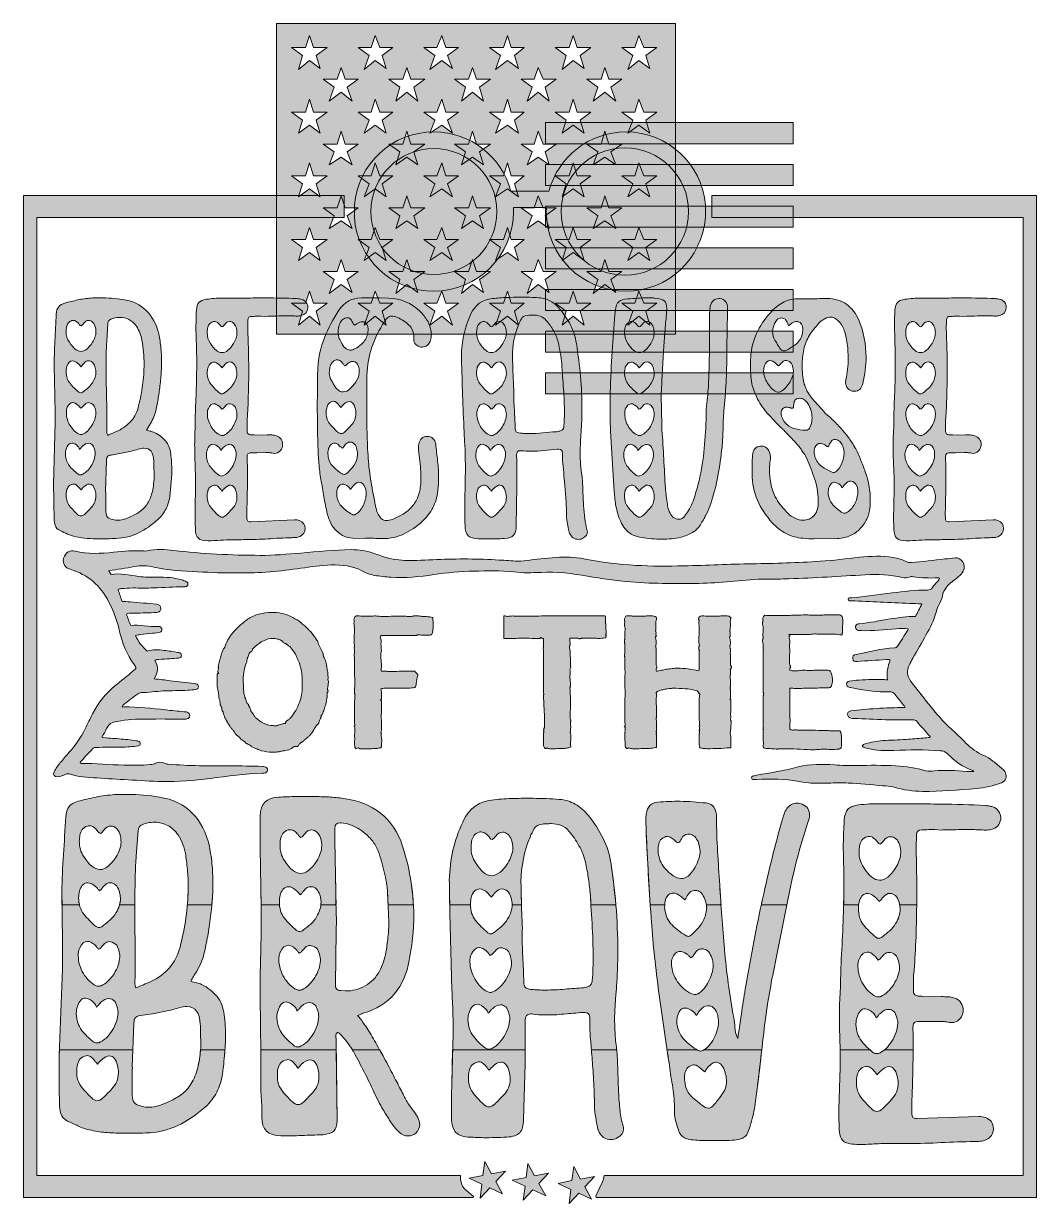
# Model space of a CAD drawing. Header units: inches. Extents: x 71 to 1009, y -1036 to 57.
import ezdxf

# ---------------------------------------------------------------- set-up
doc = ezdxf.new("R2010")
doc.units = ezdxf.units.IN
doc.header["$MEASUREMENT"] = 0
doc.layers.add('Layer 1', color=7, linetype='Continuous')

# ---------------------------------------------------------------- blocks, each defined once
blk = doc.blocks.new('block 3')
at = {"layer": 'Layer 1', "true_color": 0x2b568d}
h = blk.add_hatch(color=167, dxfattribs=at)
h.dxf.hatch_style = 2
edge = h.paths.add_edge_path()
edge.add_spline(control_points=[(161.9, -971.2), (156.8, -971.2), (151.7, -970.9), (146.7, -970.5), (141.7, -970.1), (136.7, -969.3), (131.7, -968.1), (127.9, -967.3), (124.4, -966.1), (121.2, -964.5), (118, -963), (114.8, -961.5), (111.5, -960), (108.2, -958.3), (106.1, -956), (105.2, -953.1), (104.4, -950.2), (104, -947.1), (104, -943.8), (103.9, -936.3), (103.8, -928.9), (103.8, -921.6), (103.7, -914.2), (103.7, -906.8), (103.8, -899.4), (103.8, -899.4), (106.7, -819.1), (106.7, -819.1), (106.8, -809.6), (106.8, -800.2), (106.8, -790.7), (106.7, -781.2), (106.6, -771.7), (106.4, -762.3), (106.4, -762.3), (106.3, -747.7), (106.3, -747.7), (106.4, -736.1), (106.9, -724.5), (107.7, -713), (108.5, -701.4), (109.2, -689.8), (109.8, -678.3), (110, -674), (111.1, -670.7), (113, -668.5), (114.9, -666.3), (118.3, -664.6), (123.1, -663.3), (128.8, -661.9), (134.4, -660.6), (140, -659.5), (145.7, -658.4), (151.4, -657.8), (157.2, -657.5), (157.2, -657.5), (167.3, -657.4), (167.3, -657.4), (177.1, -657.5), (186.8, -658.3), (196.6, -659.9), (209.1, -661.9), (219.3, -666.8), (227.1, -674.7), (235, -682.5), (240.2, -692.8), (242.9, -705.4), (244.1, -711.5), (245, -717.6), (245.5, -723.6), (246, -729.6), (246.3, -735.7), (246.2, -741.8), (246.1, -748.1), (245.8, -754.5), (245.1, -760.9), (244.4, -767.4), (243.7, -773.8), (242.8, -780.2), (241.9, -785.8), (240.9, -791.4), (239.8, -796.9), (238.8, -802.5), (237.3, -807.9), (235.4, -813.1), (234.1, -816.1), (232.6, -819), (230.9, -821.8), (229.2, -824.5), (227.4, -827.4), (225.6, -830.4), (227.5, -831.1), (229.4, -831.6), (231, -831.9), (232.7, -832.3), (234.2, -832.8), (235.7, -833.5), (241.6, -836.3), (246.4, -840.1), (250.1, -844.7), (253.7, -849.3), (255.9, -854.9), (256.7, -861.5), (257.6, -868.4), (258, -875.5), (257.9, -882.6), (257.9, -884.1), (257.8, -886.4), (257.6, -889.5), (257.4, -892.6), (257.2, -895.9), (256.9, -899.4), (256.6, -902.9), (256.3, -906.1), (255.9, -909.2), (255.5, -912.3), (255.3, -914.5), (255.1, -916), (254.2, -922.3), (252.4, -928), (249.8, -933.1), (247.2, -938.1), (243.6, -942.8), (239.1, -947.1), (231.1, -954.1), (222.6, -959.8), (213.6, -964.1), (204.6, -968.5), (194.8, -970.8), (184, -971), (180.2, -971.1), (176.5, -971.2), (173, -971.2), (169.4, -971.3), (165.7, -971.3), (161.9, -971.2)], knot_values=[0, 0, 0, 0, 1, 1, 1, 2, 2, 2, 3, 3, 3, 4, 4, 4, 5, 5, 5, 6, 6, 6, 7, 7, 7, 8, 8, 8, 9, 9, 9, 10, 10, 10, 11, 11, 11, 12, 12, 12, 13, 13, 13, 14, 14, 14, 15, 15, 15, 16, 16, 16, 17, 17, 17, 18, 18, 18, 19, 19, 19, 20, 20, 20, 21, 21, 21, 22, 22, 22, 23, 23, 23, 24, 24, 24, 25, 25, 25, 26, 26, 26, 27, 27, 27, 28, 28, 28, 29, 29, 29, 30, 30, 30, 31, 31, 31, 32, 32, 32, 33, 33, 33, 34, 34, 34, 35, 35, 35, 36, 36, 36, 37, 37, 37, 38, 38, 38, 39, 39, 39, 40, 40, 40, 41, 41, 41, 42, 42, 42, 43, 43, 43, 44, 44, 44, 45, 45, 45, 45], degree=3, periodic=1)
edge = h.paths.add_edge_path()
edge.add_spline(control_points=[(138.3, -854.4), (137.9, -853.6), (137.6, -852.8), (137.3, -852.2), (137, -851.5), (136.6, -851), (136.1, -850.7), (133.3, -847.6), (130.7, -846.1), (128.2, -846.1), (124.7, -846.1), (122.2, -848.7), (120.7, -853.9), (120, -855.8), (119.6, -857.8), (119.6, -860.1), (119.6, -860.1), (119.6, -860.6), (119.6, -860.6), (119.8, -866.6), (121.5, -871.6), (124.6, -875.7), (127.7, -879.8), (131.5, -883.5), (135.9, -886.9), (136.9, -887.4), (137.8, -887.6), (138.6, -887.6), (139.4, -887.6), (140, -887.6), (140.4, -887.4), (142.8, -886.6), (145.1, -885.2), (147.2, -883.1), (149.3, -881.1), (151.2, -878.8), (152.9, -876.1), (154.6, -873.5), (155.9, -870.8), (156.8, -867.9), (157.8, -865), (158.3, -862.2), (158.3, -859.3), (158.3, -857.5), (158.1, -855.9), (157.6, -854.4), (156.2, -849.2), (153.6, -846.6), (149.8, -846.6), (147.3, -846.6), (144.9, -847.7), (142.5, -850), (141.9, -850.5), (141.3, -851), (140.8, -851.7), (140.3, -852.4), (139.4, -853.3), (138.3, -854.4)], knot_values=[0, 0, 0, 0, 1, 1, 1, 2, 2, 2, 3, 3, 3, 4, 4, 4, 5, 5, 5, 6, 6, 6, 7, 7, 7, 8, 8, 8, 9, 9, 9, 10, 10, 10, 11, 11, 11, 12, 12, 12, 13, 13, 13, 14, 14, 14, 15, 15, 15, 16, 16, 16, 17, 17, 17, 18, 18, 18, 19, 19, 19, 19], degree=3, periodic=1)
edge = h.paths.add_edge_path()
edge.add_spline(control_points=[(139.4, -907.2), (138.1, -905.9), (137.3, -905), (136.9, -904.5), (136, -903.1), (134.9, -902), (133.7, -901), (132.6, -900), (131.3, -899.4), (129.8, -899.4), (129.5, -899.4), (128.6, -899.6), (127.3, -899.9), (125, -900.7), (123.3, -902), (122.3, -903.7), (121.3, -905.4), (120.6, -907.3), (120.3, -909.5), (120.1, -910.3), (120, -911), (120, -911.6), (120, -912.2), (120, -912.9), (120, -913.7), (119.9, -916.7), (120.3, -919.5), (121.1, -922.1), (121.9, -924.8), (123.4, -927.3), (125.5, -929.6), (128.9, -933.5), (131.6, -936.4), (133.6, -938.3), (135.5, -940.2), (137.3, -941.2), (139, -941.2), (140.6, -941.2), (142.4, -940.3), (144.3, -938.5), (146.3, -936.7), (149, -933.9), (152.5, -930.2), (156.5, -926.1), (158.6, -921.2), (158.6, -915.4), (158.7, -912.9), (158.3, -910.6), (157.7, -908.4), (156.3, -902.6), (153.8, -899.7), (150.4, -899.7), (147.9, -899.6), (145.1, -901.2), (141.9, -904.3), (141.6, -904.6), (141.2, -905), (140.9, -905.4), (140.5, -905.8), (140, -906.4), (139.4, -907.2)], knot_values=[0, 0, 0, 0, 1, 1, 1, 2, 2, 2, 3, 3, 3, 4, 4, 4, 5, 5, 5, 6, 6, 6, 7, 7, 7, 8, 8, 8, 9, 9, 9, 10, 10, 10, 11, 11, 11, 12, 12, 12, 13, 13, 13, 14, 14, 14, 15, 15, 15, 16, 16, 16, 17, 17, 17, 18, 18, 18, 19, 19, 19, 20, 20, 20, 20], degree=3, periodic=1)
edge = h.paths.add_edge_path()
edge.add_spline(control_points=[(140.1, -800.9), (139.5, -800), (138.9, -799.3), (138.4, -798.6), (137.9, -797.9), (137.4, -797.4), (136.7, -796.9), (134.2, -794.7), (132, -793.6), (130, -793.6), (127.2, -793.5), (124.8, -795.5), (122.8, -799.4), (122.4, -800.1), (122.1, -801.2), (121.7, -802.9), (121.6, -803.5), (121.5, -804.2), (121.5, -804.9), (121.5, -805.5), (121.5, -806.2), (121.5, -806.8), (121.4, -809.7), (121.8, -812.5), (122.7, -815.3), (123.6, -818.1), (124.8, -820.8), (126.2, -823.3), (127.7, -825.8), (129.4, -828), (131.5, -830), (133.5, -832), (135.7, -833.5), (138, -834.6), (139, -834.9), (139.6, -835.1), (140, -835.1), (140.5, -835.1), (140.9, -835), (141.3, -835), (141.7, -834.9), (142.2, -834.8), (142.7, -834.6), (144.9, -833.6), (147, -832.2), (149.1, -830.2), (151.2, -828.3), (153, -826), (154.6, -823.5), (156.2, -820.9), (157.5, -818.3), (158.4, -815.6), (159.4, -812.9), (159.8, -810.3), (159.9, -807.8), (159.9, -806.5), (159.8, -805.6), (159.7, -805.1), (159.4, -802.7), (158.8, -800.6), (157.9, -798.6), (157, -796.6), (155.3, -795.2), (152.8, -794.3), (151.5, -794), (150.7, -793.8), (150.4, -793.8), (148.5, -793.8), (147.1, -794.4), (145.9, -795.6), (144.7, -796.8), (143.5, -798.1), (142.4, -799.4), (142.2, -799.7), (141.9, -799.9), (141.6, -800), (141.3, -800.1), (140.8, -800.4), (140.1, -800.9)], knot_values=[0, 0, 0, 0, 1, 1, 1, 2, 2, 2, 3, 3, 3, 4, 4, 4, 5, 5, 5, 6, 6, 6, 7, 7, 7, 8, 8, 8, 9, 9, 9, 10, 10, 10, 11, 11, 11, 12, 12, 12, 13, 13, 13, 14, 14, 14, 15, 15, 15, 16, 16, 16, 17, 17, 17, 18, 18, 18, 19, 19, 19, 20, 20, 20, 21, 21, 21, 22, 22, 22, 23, 23, 23, 24, 24, 24, 25, 25, 25, 26, 26, 26, 26], degree=3, periodic=1)
edge = h.paths.add_edge_path()
edge.add_spline(control_points=[(141.2, -746.8), (140.4, -746), (139.8, -745.2), (139.3, -744.6), (138.8, -743.9), (138.3, -743.4), (137.8, -743.1), (135.4, -740.6), (132.9, -739.3), (130.4, -739.3), (127.1, -739.2), (124.6, -741.4), (122.9, -745.9), (122.6, -746.7), (122.4, -747.6), (122.3, -748.6), (122.2, -749.6), (122, -750.6), (121.9, -751.6), (121.9, -751.6), (121.8, -753.3), (121.8, -753.3), (121.8, -759.2), (123.4, -764.3), (126.6, -768.3), (129.9, -772.4), (133.6, -776.2), (137.9, -779.8), (138.7, -780.4), (139.6, -780.8), (140.6, -780.8), (141.9, -780.8), (143.1, -780.3), (144.1, -779.3), (146.4, -777.5), (148.7, -775.7), (150.8, -773.8), (153, -772), (154.9, -769.7), (156.4, -767.1), (159.1, -762.6), (160.5, -758.3), (160.5, -754), (160.5, -752.7), (160.4, -751.5), (160.2, -750.4), (159.9, -749.3), (159.7, -748.1), (159.3, -746.8), (158.5, -744.5), (157.4, -742.6), (156.1, -741.3), (154.7, -740), (153.1, -739.3), (151.2, -739.2), (148.8, -739.2), (146.6, -740.4), (144.8, -742.6), (144.3, -743.3), (143.8, -744), (143.3, -744.6), (142.7, -745.3), (142.1, -746), (141.2, -746.8)], knot_values=[0, 0, 0, 0, 1, 1, 1, 2, 2, 2, 3, 3, 3, 4, 4, 4, 5, 5, 5, 6, 6, 6, 7, 7, 7, 8, 8, 8, 9, 9, 9, 10, 10, 10, 11, 11, 11, 12, 12, 12, 13, 13, 13, 14, 14, 14, 15, 15, 15, 16, 16, 16, 17, 17, 17, 18, 18, 18, 19, 19, 19, 20, 20, 20, 21, 21, 21, 21], degree=3, periodic=1)
edge = h.paths.add_edge_path()
edge.add_spline(control_points=[(141.9, -693.5), (141, -693.3), (140.5, -693), (140.1, -692.5), (139.8, -692), (139.5, -691.5), (139.2, -691), (138.2, -689.8), (137.1, -688.8), (135.9, -687.9), (134.6, -686.9), (133.3, -686.5), (131.8, -686.5), (131, -686.4), (130.4, -686.5), (130, -686.7), (127.9, -687.3), (126.3, -688.4), (125.2, -690), (124.1, -691.5), (123.4, -693.3), (123, -695.3), (122.8, -696.1), (122.7, -697), (122.6, -698), (122.5, -699), (122.5, -699.9), (122.4, -700.7), (122.4, -706), (123.7, -710.7), (126.5, -714.9), (131.5, -722.9), (136.5, -726.9), (141.5, -727), (146.4, -727), (151.4, -723.1), (156.5, -715.3), (157.8, -713.1), (158.9, -710.9), (159.8, -708.6), (160.6, -706.3), (161.1, -703.9), (161.1, -701.4), (161.1, -699.3), (160.8, -696.8), (160, -694), (159.2, -691.7), (158, -689.9), (156.6, -688.6), (155.1, -687.3), (153.5, -686.7), (151.9, -686.7), (149.2, -686.7), (147.1, -687.9), (145.4, -690.3), (144.9, -691), (144.4, -691.6), (143.9, -692.2), (143.4, -692.7), (142.7, -693.2), (141.9, -693.5)], knot_values=[0, 0, 0, 0, 1, 1, 1, 2, 2, 2, 3, 3, 3, 4, 4, 4, 5, 5, 5, 6, 6, 6, 7, 7, 7, 8, 8, 8, 9, 9, 9, 10, 10, 10, 11, 11, 11, 12, 12, 12, 13, 13, 13, 14, 14, 14, 15, 15, 15, 16, 16, 16, 17, 17, 17, 18, 18, 18, 19, 19, 19, 20, 20, 20, 20], degree=3, periodic=1)
edge = h.paths.add_edge_path()
edge.add_spline(control_points=[(187, -947.2), (190.3, -947.2), (193.6, -946.7), (196.7, -945.6), (199.9, -944.5), (203, -943.2), (206.2, -941.7), (210.3, -939.8), (214.1, -937.6), (217.4, -935), (220.7, -932.5), (223.7, -929.2), (226.2, -925.2), (228.7, -921.2), (230.7, -916.2), (232.2, -910.3), (233.7, -904.4), (234.6, -897), (235.1, -888.3), (235.1, -888.3), (234.9, -884), (234.9, -884), (234.7, -882.9), (234.6, -881.8), (234.7, -880.7), (234.7, -879.6), (234.7, -878.4), (234.7, -877.1), (234.7, -875.9), (234.7, -874.8), (234.7, -873.7), (234.7, -872.7), (234.7, -871.6), (234.5, -870.4), (234.2, -859.5), (230, -854), (222.1, -853.9), (220.1, -853.9), (217.6, -854.2), (214.6, -855), (208.8, -856.8), (202.9, -858.2), (197, -859.4), (191, -860.6), (185, -861.6), (179.1, -862.3), (176.6, -862.6), (175, -863.3), (174.2, -864.4), (173.5, -865.4), (173.1, -867), (173, -869.2), (173, -869.2), (171.3, -910.1), (171.3, -910.1), (171.3, -910.1), (171.6, -910.1), (171.6, -910.1), (171.5, -914.4), (171.5, -918.7), (171.4, -923), (171.4, -927.3), (171.4, -931.6), (171.5, -935.9), (171.6, -939.5), (172.3, -941.9), (173.4, -943.2), (174.6, -944.5), (177, -945.5), (180.6, -946.4), (182.7, -946.9), (184.9, -947.2), (187, -947.2)], knot_values=[0, 0, 0, 0, 1, 1, 1, 2, 2, 2, 3, 3, 3, 4, 4, 4, 5, 5, 5, 6, 6, 6, 7, 7, 7, 8, 8, 8, 9, 9, 9, 10, 10, 10, 11, 11, 11, 12, 12, 12, 13, 13, 13, 14, 14, 14, 15, 15, 15, 16, 16, 16, 17, 17, 17, 18, 18, 18, 19, 19, 19, 20, 20, 20, 21, 21, 21, 22, 22, 22, 23, 23, 23, 24, 24, 24, 24], degree=3, periodic=1)
edge = h.paths.add_edge_path()
edge.add_spline(control_points=[(174.9, -836.7), (177.2, -835.6), (179.5, -834.6), (181.8, -833.7), (184, -832.8), (186.3, -831.8), (188.6, -830.7), (195.6, -827.5), (201.4, -823.2), (206, -817.9), (210.6, -812.6), (213.9, -806.2), (215.8, -798.8), (218, -789.7), (219.8, -780.7), (221.2, -771.7), (222.5, -762.7), (223.2, -753.6), (223.3, -744.3), (223.4, -739.2), (223.2, -734.1), (222.8, -728.9), (222.3, -723.8), (221.7, -718.6), (221, -713.3), (220.4, -710), (219.5, -706.8), (218.4, -703.7), (217.2, -700.6), (215.8, -697.7), (214, -694.9), (211.2, -691), (208, -688.1), (204.3, -686.2), (200.6, -684.2), (196.6, -683.2), (192.3, -683.2), (188, -683.1), (184.1, -683.9), (180.6, -685.5), (179.3, -686.2), (178.4, -686.9), (177.9, -687.6), (177.4, -688.4), (177.1, -689.4), (177.1, -690.7), (177.1, -690.7), (175.1, -714.5), (175.1, -714.5), (174.7, -720.1), (174.4, -725.6), (174.3, -731.1), (174.1, -736.5), (174, -742.1), (174, -747.7), (173.8, -760.4), (173.8, -773.1), (174, -785.6), (174.2, -798.2), (174.2, -810.9), (174.1, -823.8), (174.1, -823.8), (174, -833.2), (174, -833.2), (174, -833.6), (174, -834), (174.2, -834.6), (174.4, -835.2), (174.6, -835.9), (174.9, -836.7)], knot_values=[0, 0, 0, 0, 1, 1, 1, 2, 2, 2, 3, 3, 3, 4, 4, 4, 5, 5, 5, 6, 6, 6, 7, 7, 7, 8, 8, 8, 9, 9, 9, 10, 10, 10, 11, 11, 11, 12, 12, 12, 13, 13, 13, 14, 14, 14, 15, 15, 15, 16, 16, 16, 17, 17, 17, 18, 18, 18, 19, 19, 19, 20, 20, 20, 21, 21, 21, 22, 22, 22, 23, 23, 23, 23], degree=3, periodic=1)
h = blk.add_hatch(color=167, dxfattribs=at)
h.dxf.hatch_style = 2
edge = h.paths.add_edge_path()
edge.add_spline(control_points=[(309.2, -973.7), (297.3, -973.5), (291.4, -967.8), (291.5, -956.4), (291.5, -956.4), (291.6, -951.9), (291.6, -951.9), (291.6, -948.7), (291.5, -945.6), (291.3, -942.6), (291.1, -939.5), (290.9, -936.4), (290.6, -933.3), (290.7, -911), (290.6, -890.1), (290.3, -870.8), (290, -851.5), (290, -832.4), (290.2, -813.5), (290.2, -813.5), (290.8, -786.5), (290.8, -786.5), (290.9, -774.3), (290.9, -762.2), (290.7, -750.2), (290.5, -738.2), (290.3, -726.2), (290.1, -714.1), (290, -709.6), (290, -705.2), (289.9, -700.7), (289.9, -696.2), (289.9, -691.8), (290, -687.3), (290, -687.3), (290.1, -677.4), (290.1, -677.4), (290.2, -666.2), (295.9, -660.3), (307.1, -660), (312.4, -659.7), (317.8, -659.5), (323.3, -659.4), (328.7, -659.3), (334.1, -659.3), (339.4, -659.4), (344.2, -659.4), (348.9, -659.6), (353.5, -659.8), (358.1, -660), (362.8, -660.5), (367.4, -661.2), (380.8, -663), (392.1, -667.5), (401.4, -674.7), (410.8, -681.9), (417.6, -692.1), (421.9, -705.2), (425.6, -716.7), (428.3, -728.1), (429.9, -739.5), (431.6, -750.9), (432.5, -762.4), (432.5, -774), (432.5, -774), (431.9, -785.2), (431.9, -785.2), (431.5, -788.5), (431, -792.4), (430.4, -796.9), (429.8, -801.5), (429, -806.1), (428.1, -810.9), (426, -823.3), (421.5, -833.7), (414.5, -842.1), (407.5, -850.5), (397.8, -856.6), (385.1, -860.2), (384.5, -860.4), (383.8, -860.6), (383.2, -861), (382.5, -861.3), (381.5, -861.7), (380.2, -862.2), (382, -864), (384.2, -866.8), (386.8, -870.7), (389.4, -874.5), (392.1, -878.9), (394.9, -883.8), (397.8, -888.7), (400.7, -894), (403.8, -899.6), (406.9, -905.3), (409.8, -910.7), (412.5, -916), (415.3, -921.2), (417.8, -926), (420, -930.5), (422.3, -934.9), (424.2, -938.4), (425.6, -941.1), (426.4, -942.7), (427.4, -944.3), (428.4, -945.7), (429.5, -947.1), (430.6, -948.6), (431.7, -950.1), (432.5, -951.2), (433.3, -952.3), (434, -953.3), (434.8, -954.3), (435.4, -955.5), (436.1, -956.8), (437.2, -959), (437.8, -961.1), (437.8, -963.3), (437.7, -966.2), (436.5, -968.9), (434.2, -971.2), (432, -972.9), (429.6, -973.8), (427, -973.8), (423.8, -973.8), (421.1, -972.6), (418.8, -970.2), (415.7, -967.4), (413, -964.2), (410.8, -960.6), (408.5, -957), (406.2, -953.3), (403.9, -949.5), (401, -944.5), (398.2, -939), (395.3, -932.9), (392.5, -926.8), (389.5, -920.7), (386.4, -914.4), (383.2, -908.2), (380, -902.2), (376.7, -896.3), (373.4, -890.5), (369.7, -885.4), (365.8, -881.1), (365.2, -880.6), (364.6, -880.1), (364.1, -879.5), (363.6, -878.9), (363, -878.3), (362.4, -877.6), (361.4, -878.1), (360.8, -878.6), (360.5, -879.3), (360.3, -880), (360.1, -880.6), (360.1, -881.3), (360.1, -881.3), (360.3, -884.8), (360.3, -884.8), (360.3, -884.8), (361.2, -959.6), (361.2, -959.6), (361.1, -964.1), (360.1, -967.3), (358.1, -969.2), (356.1, -971), (352.7, -972.2), (347.9, -972.6), (341.4, -972.9), (335, -973.1), (328.5, -973.4), (322.1, -973.7), (315.6, -973.7), (309.2, -973.7)], knot_values=[0, 0, 0, 0, 1, 1, 1, 2, 2, 2, 3, 3, 3, 4, 4, 4, 5, 5, 5, 6, 6, 6, 7, 7, 7, 8, 8, 8, 9, 9, 9, 10, 10, 10, 11, 11, 11, 12, 12, 12, 13, 13, 13, 14, 14, 14, 15, 15, 15, 16, 16, 16, 17, 17, 17, 18, 18, 18, 19, 19, 19, 20, 20, 20, 21, 21, 21, 22, 22, 22, 23, 23, 23, 24, 24, 24, 25, 25, 25, 26, 26, 26, 27, 27, 27, 28, 28, 28, 29, 29, 29, 30, 30, 30, 31, 31, 31, 32, 32, 32, 33, 33, 33, 34, 34, 34, 35, 35, 35, 36, 36, 36, 37, 37, 37, 38, 38, 38, 39, 39, 39, 40, 40, 40, 41, 41, 41, 42, 42, 42, 43, 43, 43, 44, 44, 44, 45, 45, 45, 46, 46, 46, 47, 47, 47, 48, 48, 48, 49, 49, 49, 50, 50, 50, 51, 51, 51, 52, 52, 52, 53, 53, 53, 54, 54, 54, 55, 55, 55, 56, 56, 56, 57, 57, 57, 58, 58, 58, 58], degree=3, periodic=1)
edge = h.paths.add_edge_path()
edge.add_spline(control_points=[(324.2, -858), (323.9, -857.2), (323.5, -856.5), (323.2, -855.8), (322.9, -855.1), (322.5, -854.6), (322, -854.3), (319.2, -851.3), (316.6, -849.8), (314.1, -849.7), (310.6, -849.7), (308.1, -852.3), (306.6, -857.6), (305.9, -859.4), (305.5, -861.5), (305.5, -863.8), (305.5, -863.8), (305.5, -864.3), (305.5, -864.3), (305.8, -870.2), (307.4, -875.3), (310.5, -879.3), (313.6, -883.4), (317.4, -887.1), (321.8, -890.5), (322.8, -891), (323.7, -891.3), (324.5, -891.3), (325.4, -891.3), (325.9, -891.2), (326.3, -891.1), (328.8, -890.3), (331, -888.8), (333.1, -886.8), (335.2, -884.8), (337.1, -882.4), (338.8, -879.8), (340.5, -877.2), (341.8, -874.4), (342.7, -871.5), (343.7, -868.7), (344.2, -865.8), (344.2, -863), (344.2, -861.2), (344, -859.5), (343.5, -858), (342.1, -852.9), (339.5, -850.3), (335.7, -850.2), (333.2, -850.2), (330.8, -851.3), (328.4, -853.6), (327.8, -854.1), (327.2, -854.7), (326.7, -855.3), (326.2, -856), (325.3, -856.9), (324.2, -858)], knot_values=[0, 0, 0, 0, 1, 1, 1, 2, 2, 2, 3, 3, 3, 4, 4, 4, 5, 5, 5, 6, 6, 6, 7, 7, 7, 8, 8, 8, 9, 9, 9, 10, 10, 10, 11, 11, 11, 12, 12, 12, 13, 13, 13, 14, 14, 14, 15, 15, 15, 16, 16, 16, 17, 17, 17, 18, 18, 18, 19, 19, 19, 19], degree=3, periodic=1)
edge = h.paths.add_edge_path()
edge.add_spline(control_points=[(325.3, -910.9), (324, -909.5), (323.2, -908.6), (322.9, -908.1), (321.9, -906.8), (320.8, -905.6), (319.7, -904.6), (318.5, -903.6), (317.2, -903.1), (315.7, -903.1), (315.4, -903.1), (314.6, -903.2), (313.2, -903.5), (310.9, -904.3), (309.2, -905.6), (308.2, -907.3), (307.2, -909.1), (306.5, -911), (306.2, -913.1), (306, -914), (305.9, -914.7), (305.9, -915.2), (305.9, -915.8), (305.9, -916.5), (305.9, -917.3), (305.9, -920.3), (306.2, -923.1), (307, -925.8), (307.8, -928.4), (309.3, -930.9), (311.4, -933.3), (314.8, -937.1), (317.5, -940), (319.5, -941.9), (321.4, -943.8), (323.2, -944.8), (324.9, -944.8), (326.6, -944.9), (328.3, -944), (330.3, -942.2), (332.2, -940.4), (334.9, -937.6), (338.4, -933.8), (342.4, -929.8), (344.5, -924.8), (344.5, -919), (344.6, -916.6), (344.3, -914.2), (343.6, -912.1), (342.2, -906.3), (339.8, -903.4), (336.3, -903.3), (333.8, -903.3), (331, -904.8), (327.8, -907.9), (327.5, -908.3), (327.1, -908.6), (326.8, -909), (326.5, -909.4), (326, -910.1), (325.3, -910.9)], knot_values=[0, 0, 0, 0, 1, 1, 1, 2, 2, 2, 3, 3, 3, 4, 4, 4, 5, 5, 5, 6, 6, 6, 7, 7, 7, 8, 8, 8, 9, 9, 9, 10, 10, 10, 11, 11, 11, 12, 12, 12, 13, 13, 13, 14, 14, 14, 15, 15, 15, 16, 16, 16, 17, 17, 17, 18, 18, 18, 19, 19, 19, 20, 20, 20, 20], degree=3, periodic=1)
edge = h.paths.add_edge_path()
edge.add_spline(control_points=[(326, -804.5), (325.4, -803.7), (324.8, -802.9), (324.3, -802.3), (323.8, -801.6), (323.3, -801), (322.6, -800.5), (320.2, -798.3), (317.9, -797.2), (316, -797.2), (313.2, -797.2), (310.7, -799.1), (308.7, -803.1), (308.4, -803.7), (308, -804.9), (307.7, -806.5), (307.5, -807.2), (307.4, -807.9), (307.4, -808.5), (307.4, -809.2), (307.4, -809.8), (307.4, -810.5), (307.3, -813.3), (307.8, -816.1), (308.6, -818.9), (309.5, -821.8), (310.7, -824.4), (312.1, -826.9), (313.6, -829.4), (315.4, -831.7), (317.4, -833.7), (319.4, -835.7), (321.6, -837.2), (323.9, -838.2), (324.9, -838.6), (325.6, -838.7), (325.9, -838.7), (326.4, -838.7), (326.8, -838.7), (327.3, -838.6), (327.7, -838.5), (328.1, -838.4), (328.6, -838.3), (330.8, -837.3), (332.9, -835.8), (335, -833.9), (337.1, -831.9), (338.9, -829.7), (340.5, -827.1), (342.1, -824.6), (343.4, -821.9), (344.3, -819.2), (345.3, -816.5), (345.8, -813.9), (345.8, -811.4), (345.8, -810.1), (345.7, -809.2), (345.6, -808.7), (345.3, -806.4), (344.7, -804.2), (343.8, -802.2), (342.9, -800.2), (341.2, -798.8), (338.8, -798), (337.4, -797.6), (336.6, -797.4), (336.3, -797.4), (334.5, -797.4), (333, -798), (331.8, -799.2), (330.6, -800.5), (329.5, -801.7), (328.3, -803), (328.1, -803.4), (327.9, -803.6), (327.5, -803.7), (327.2, -803.7), (326.7, -804), (326, -804.5)], knot_values=[0, 0, 0, 0, 1, 1, 1, 2, 2, 2, 3, 3, 3, 4, 4, 4, 5, 5, 5, 6, 6, 6, 7, 7, 7, 8, 8, 8, 9, 9, 9, 10, 10, 10, 11, 11, 11, 12, 12, 12, 13, 13, 13, 14, 14, 14, 15, 15, 15, 16, 16, 16, 17, 17, 17, 18, 18, 18, 19, 19, 19, 20, 20, 20, 21, 21, 21, 22, 22, 22, 23, 23, 23, 24, 24, 24, 25, 25, 25, 26, 26, 26, 26], degree=3, periodic=1)
edge = h.paths.add_edge_path()
edge.add_spline(control_points=[(327.2, -750.5), (326.3, -749.6), (325.7, -748.9), (325.2, -748.2), (324.7, -747.6), (324.2, -747.1), (323.7, -746.7), (321.3, -744.2), (318.8, -742.9), (316.3, -742.9), (313, -742.9), (310.5, -745.1), (308.8, -749.5), (308.5, -750.3), (308.3, -751.2), (308.2, -752.2), (308.1, -753.2), (307.9, -754.2), (307.8, -755.2), (307.8, -755.2), (307.8, -756.9), (307.8, -756.9), (307.7, -762.9), (309.3, -767.9), (312.5, -772), (315.8, -776.1), (319.5, -779.9), (323.8, -783.4), (324.6, -784.1), (325.5, -784.4), (326.5, -784.4), (327.8, -784.4), (329, -784), (330, -783), (332.3, -781.2), (334.6, -779.4), (336.8, -777.5), (338.9, -775.6), (340.8, -773.4), (342.3, -770.7), (345, -766.3), (346.4, -761.9), (346.4, -757.6), (346.4, -756.3), (346.3, -755.1), (346.1, -754), (345.9, -753), (345.6, -751.8), (345.3, -750.4), (344.5, -748.1), (343.4, -746.3), (342, -744.9), (340.6, -743.6), (339, -742.9), (337.2, -742.9), (334.7, -742.9), (332.5, -744), (330.7, -746.3), (330.2, -747), (329.7, -747.6), (329.2, -748.3), (328.7, -748.9), (328, -749.7), (327.2, -750.5)], knot_values=[0, 0, 0, 0, 1, 1, 1, 2, 2, 2, 3, 3, 3, 4, 4, 4, 5, 5, 5, 6, 6, 6, 7, 7, 7, 8, 8, 8, 9, 9, 9, 10, 10, 10, 11, 11, 11, 12, 12, 12, 13, 13, 13, 14, 14, 14, 15, 15, 15, 16, 16, 16, 17, 17, 17, 18, 18, 18, 19, 19, 19, 20, 20, 20, 21, 21, 21, 21], degree=3, periodic=1)
edge = h.paths.add_edge_path()
edge.add_spline(control_points=[(327.8, -697.2), (327, -697), (326.4, -696.7), (326.1, -696.2), (325.7, -695.7), (325.4, -695.2), (325.1, -694.7), (324.1, -693.5), (323, -692.4), (321.8, -691.5), (320.5, -690.6), (319.2, -690.1), (317.7, -690.1), (316.9, -690.1), (316.3, -690.2), (316, -690.3), (313.8, -691), (312.2, -692.1), (311.1, -693.6), (310, -695.2), (309.3, -697), (308.9, -698.9), (308.7, -699.8), (308.6, -700.7), (308.5, -701.7), (308.4, -702.6), (308.4, -703.6), (308.4, -704.4), (308.3, -709.7), (309.6, -714.4), (312.4, -718.6), (317.4, -726.6), (322.4, -730.6), (327.4, -730.6), (332.4, -730.7), (337.4, -726.8), (342.4, -718.9), (343.8, -716.8), (344.9, -714.6), (345.7, -712.3), (346.6, -710), (347, -707.6), (347, -705.1), (347.1, -702.9), (346.7, -700.4), (345.9, -697.6), (345.1, -695.3), (343.9, -693.5), (342.5, -692.3), (341, -691), (339.4, -690.4), (337.8, -690.3), (335.1, -690.3), (333, -691.5), (331.3, -694), (330.8, -694.6), (330.3, -695.3), (329.8, -695.8), (329.3, -696.4), (328.6, -696.8), (327.8, -697.2)], knot_values=[0, 0, 0, 0, 1, 1, 1, 2, 2, 2, 3, 3, 3, 4, 4, 4, 5, 5, 5, 6, 6, 6, 7, 7, 7, 8, 8, 8, 9, 9, 9, 10, 10, 10, 11, 11, 11, 12, 12, 12, 13, 13, 13, 14, 14, 14, 15, 15, 15, 16, 16, 16, 17, 17, 17, 18, 18, 18, 19, 19, 19, 20, 20, 20, 20], degree=3, periodic=1)
edge = h.paths.add_edge_path()
edge.add_spline(control_points=[(368.8, -839.5), (375.2, -839.5), (381.4, -838), (387.2, -834.7), (393, -831.5), (397.4, -827), (400.5, -821.2), (402, -818.5), (403.2, -815.6), (404.2, -812.6), (405.1, -809.6), (405.9, -806.6), (406.4, -803.5), (406.7, -802), (407.1, -800), (407.5, -797.4), (407.8, -794.8), (408.1, -792.2), (408.4, -789.6), (408.7, -787), (408.9, -784.6), (409, -782.5), (409.1, -780.5), (409.2, -779.1), (409.2, -778.5), (409.1, -773.7), (408.9, -768.8), (408.7, -763.8), (408.5, -758.9), (408.3, -754), (408, -749.2), (407.6, -742.2), (406.6, -735.5), (405, -729.1), (403.4, -722.6), (401.5, -716.1), (399.3, -709.7), (398, -706.3), (396.2, -703.2), (393.7, -700.2), (391.3, -697.2), (388.4, -694.4), (385.3, -692), (382.1, -689.6), (378.7, -687.6), (375.2, -686.2), (371.6, -684.7), (368.1, -683.9), (364.6, -683.7), (364.6, -683.7), (363.9, -683.7), (363.9, -683.7), (360.8, -683.7), (359.2, -685.4), (359.1, -688.9), (359.1, -688.9), (359.2, -701.7), (359.2, -701.7), (359.4, -712.7), (359.6, -723.5), (359.8, -734.4), (360, -745.2), (360.2, -756.1), (360.4, -767), (360.6, -770), (360.6, -772.9), (360.6, -775.8), (360.6, -778.7), (360.5, -781.6), (360.5, -784.6), (360.5, -784.6), (360, -808.4), (360, -808.4), (360, -808.4), (359.7, -833.4), (359.7, -833.4), (359.7, -835.2), (360, -836.6), (360.6, -837.5), (361.3, -838.4), (362.6, -839), (364.6, -839.2), (364.6, -839.2), (368.8, -839.5), (368.8, -839.5)], knot_values=[0, 0, 0, 0, 1, 1, 1, 2, 2, 2, 3, 3, 3, 4, 4, 4, 5, 5, 5, 6, 6, 6, 7, 7, 7, 8, 8, 8, 9, 9, 9, 10, 10, 10, 11, 11, 11, 12, 12, 12, 13, 13, 13, 14, 14, 14, 15, 15, 15, 16, 16, 16, 17, 17, 17, 18, 18, 18, 19, 19, 19, 20, 20, 20, 21, 21, 21, 22, 22, 22, 23, 23, 23, 24, 24, 24, 25, 25, 25, 26, 26, 26, 27, 27, 27, 28, 28, 28, 28], degree=3, periodic=1)
h = blk.add_hatch(color=167, dxfattribs=at)
h.dxf.hatch_style = 2
edge = h.paths.add_edge_path()
edge.add_spline(control_points=[(467.5, -835.7), (467, -819.6), (466.6, -803.8), (466.2, -788), (465.8, -772.3), (465.5, -756.5), (465.4, -740.7), (465.4, -740), (465.4, -739.4), (465.3, -738.7), (465.2, -738), (465.2, -737.4), (465.2, -736.7), (465.5, -727.3), (466.6, -718.1), (468.6, -709.2), (470.6, -700.3), (473.7, -691.6), (477.7, -683), (483.5, -670.2), (493.2, -663.3), (506.7, -662.3), (512.8, -661.7), (518.9, -661.3), (525, -661.2), (531, -661), (537.1, -660.9), (543.2, -661), (551.1, -661.1), (559.1, -661.4), (567, -662), (572.6, -662.4), (577.6, -663.9), (582, -666.5), (586.5, -669.1), (590.5, -672.6), (594.1, -677), (599.5, -683.6), (604, -690.7), (607.7, -698.1), (611.4, -705.5), (613.9, -713.5), (615.1, -722.1), (617.3, -736.7), (618.9, -751), (620, -765.2), (621, -779.3), (621.5, -793.7), (621.3, -808.2), (621.3, -813.2), (621.1, -818.1), (620.9, -822.9), (620.7, -827.8), (620.4, -832.7), (620, -837.7), (619.6, -842.1), (619.3, -846.6), (619, -850.9), (618.7, -855.3), (618.5, -859.7), (618.4, -864.2), (618.4, -869.5), (618.5, -874.7), (618.9, -879.7), (619.2, -884.8), (619.8, -889.9), (620.5, -895.2), (621, -902), (621.3, -908.6), (621.4, -914.9), (621.6, -921.3), (621.8, -927.4), (622.1, -933.3), (622.3, -939.2), (622.8, -944.8), (623.4, -950.1), (624, -955.3), (624.9, -960.1), (626.2, -964.5), (626.5, -965.8), (626.7, -966.7), (626.7, -967.2), (626.6, -970.5), (624.8, -973.2), (621.4, -975.3), (619.2, -976.6), (617.1, -977.3), (615.1, -977.2), (612.8, -977.2), (610.5, -976.5), (608.2, -975.2), (606.4, -973.8), (605, -972.2), (604.1, -970.4), (603.1, -968.6), (602.4, -966.5), (602.1, -964.2), (601.7, -960.9), (601.1, -957.5), (600.5, -954), (599.9, -950.5), (599.6, -947), (599.7, -943.6), (599.6, -934.5), (599.3, -926.3), (598.8, -919), (598.3, -911.7), (597.8, -905.1), (597.3, -899), (596.8, -893), (596.3, -887.4), (595.9, -882.2), (595.5, -877), (595.3, -871.8), (595.3, -866.7), (595.3, -866.7), (595.4, -864.4), (595.4, -864.4), (595.4, -861.1), (593.9, -859.5), (590.7, -859.4), (590.7, -859.4), (589, -859.4), (589, -859.4), (583.2, -859.8), (577.4, -860.3), (571.5, -860.9), (565.6, -861.5), (559.8, -861.8), (554, -861.7), (549.9, -861.7), (545.7, -861.4), (541.6, -860.8), (541.6, -860.8), (540.4, -860.8), (540.4, -860.8), (537.2, -860.8), (535.6, -862.7), (535.6, -866.5), (535.7, -873.2), (535.7, -880), (535.6, -886.7), (535.5, -893.4), (535.4, -900.2), (535.4, -907.1), (535.4, -907.1), (534, -958.4), (534, -958.4), (533.9, -964.2), (532.8, -968.3), (530.5, -970.8), (528.3, -973.2), (524.2, -974.6), (518.5, -974.9), (511.2, -975.3), (504, -975.4), (496.9, -975.4), (494.9, -975.3), (492.9, -975.3), (490.8, -975.2), (488.7, -975.1), (486.7, -975), (484.7, -975), (478.5, -974.7), (474, -973.3), (471.4, -970.7), (468.8, -968.1), (467.4, -963.6), (467.3, -957.2), (467.2, -951.9), (467.2, -946.7), (467.3, -941.5), (467.3, -936.4), (467.4, -931.2), (467.5, -925.9), (467.5, -925.9), (468.7, -878.8), (468.7, -878.8), (468.8, -871.6), (468.7, -864.4), (468.5, -857.2), (468.2, -850.1), (467.9, -842.9), (467.5, -835.7)], knot_values=[0, 0, 0, 0, 1, 1, 1, 2, 2, 2, 3, 3, 3, 4, 4, 4, 5, 5, 5, 6, 6, 6, 7, 7, 7, 8, 8, 8, 9, 9, 9, 10, 10, 10, 11, 11, 11, 12, 12, 12, 13, 13, 13, 14, 14, 14, 15, 15, 15, 16, 16, 16, 17, 17, 17, 18, 18, 18, 19, 19, 19, 20, 20, 20, 21, 21, 21, 22, 22, 22, 23, 23, 23, 24, 24, 24, 25, 25, 25, 26, 26, 26, 27, 27, 27, 28, 28, 28, 29, 29, 29, 30, 30, 30, 31, 31, 31, 32, 32, 32, 33, 33, 33, 34, 34, 34, 35, 35, 35, 36, 36, 36, 37, 37, 37, 38, 38, 38, 39, 39, 39, 40, 40, 40, 41, 41, 41, 42, 42, 42, 43, 43, 43, 44, 44, 44, 45, 45, 45, 46, 46, 46, 47, 47, 47, 48, 48, 48, 49, 49, 49, 50, 50, 50, 51, 51, 51, 52, 52, 52, 53, 53, 53, 54, 54, 54, 55, 55, 55, 56, 56, 56, 57, 57, 57, 58, 58, 58, 59, 59, 59, 60, 60, 60, 61, 61, 61, 61], degree=3, periodic=1)
edge = h.paths.add_edge_path()
edge.add_spline(control_points=[(501.2, -860.1), (500.9, -859.3), (500.6, -858.5), (500.2, -857.9), (499.9, -857.2), (499.5, -856.7), (499, -856.4), (496.2, -853.4), (493.6, -851.8), (491.1, -851.8), (487.7, -851.8), (485.1, -854.4), (483.6, -859.7), (482.9, -861.5), (482.6, -863.5), (482.5, -865.8), (482.5, -865.8), (482.5, -866.3), (482.5, -866.3), (482.8, -872.3), (484.5, -877.3), (487.6, -881.4), (490.6, -885.5), (494.4, -889.2), (498.8, -892.6), (499.8, -893.1), (500.7, -893.3), (501.6, -893.3), (502.4, -893.3), (503, -893.3), (503.3, -893.1), (505.8, -892.3), (508.1, -890.9), (510.2, -888.9), (512.2, -886.8), (514.1, -884.5), (515.8, -881.9), (517.5, -879.2), (518.8, -876.5), (519.8, -873.6), (520.7, -870.7), (521.2, -867.9), (521.2, -865.1), (521.2, -863.2), (521, -861.6), (520.5, -860.1), (519.1, -854.9), (516.5, -852.4), (512.7, -852.3), (510.2, -852.3), (507.8, -853.4), (505.5, -855.7), (504.8, -856.2), (504.2, -856.8), (503.7, -857.4), (503.2, -858.1), (502.4, -859), (501.2, -860.1)], knot_values=[0, 0, 0, 0, 1, 1, 1, 2, 2, 2, 3, 3, 3, 4, 4, 4, 5, 5, 5, 6, 6, 6, 7, 7, 7, 8, 8, 8, 9, 9, 9, 10, 10, 10, 11, 11, 11, 12, 12, 12, 13, 13, 13, 14, 14, 14, 15, 15, 15, 16, 16, 16, 17, 17, 17, 18, 18, 18, 19, 19, 19, 19], degree=3, periodic=1)
edge = h.paths.add_edge_path()
edge.add_spline(control_points=[(502.3, -912.9), (501, -911.6), (500.2, -910.7), (499.9, -910.2), (498.9, -908.8), (497.8, -907.7), (496.7, -906.7), (495.5, -905.7), (494.2, -905.2), (492.7, -905.1), (492.4, -905.1), (491.6, -905.3), (490.3, -905.6), (487.9, -906.4), (486.3, -907.7), (485.2, -909.4), (484.2, -911.1), (483.6, -913), (483.2, -915.2), (483, -916), (482.9, -916.7), (482.9, -917.3), (482.9, -917.9), (482.9, -918.6), (482.9, -919.4), (482.9, -922.4), (483.2, -925.2), (484, -927.8), (484.8, -930.5), (486.3, -933), (488.4, -935.3), (491.8, -939.2), (494.5, -942.1), (496.5, -944), (498.5, -945.9), (500.3, -946.9), (501.9, -946.9), (503.6, -946.9), (505.4, -946), (507.3, -944.2), (509.2, -942.4), (511.9, -939.7), (515.4, -935.9), (519.5, -931.8), (521.5, -926.9), (521.6, -921.1), (521.6, -918.6), (521.3, -916.3), (520.7, -914.1), (519.2, -908.3), (516.8, -905.4), (513.3, -905.4), (510.8, -905.3), (508, -906.9), (504.8, -910), (504.5, -910.3), (504.2, -910.7), (503.8, -911.1), (503.5, -911.5), (503, -912.1), (502.3, -912.9)], knot_values=[0, 0, 0, 0, 1, 1, 1, 2, 2, 2, 3, 3, 3, 4, 4, 4, 5, 5, 5, 6, 6, 6, 7, 7, 7, 8, 8, 8, 9, 9, 9, 10, 10, 10, 11, 11, 11, 12, 12, 12, 13, 13, 13, 14, 14, 14, 15, 15, 15, 16, 16, 16, 17, 17, 17, 18, 18, 18, 19, 19, 19, 20, 20, 20, 20], degree=3, periodic=1)
edge = h.paths.add_edge_path()
edge.add_spline(control_points=[(503.1, -806.6), (502.4, -805.7), (501.8, -805), (501.3, -804.3), (500.9, -803.7), (500.3, -803.1), (499.6, -802.6), (497.2, -800.4), (495, -799.3), (493, -799.3), (490.2, -799.2), (487.7, -801.2), (485.7, -805.1), (485.4, -805.8), (485, -806.9), (484.7, -808.6), (484.5, -809.2), (484.4, -809.9), (484.4, -810.6), (484.4, -811.2), (484.4, -811.9), (484.4, -812.6), (484.4, -815.4), (484.8, -818.2), (485.7, -821), (486.5, -823.8), (487.7, -826.5), (489.2, -829), (490.6, -831.5), (492.4, -833.7), (494.4, -835.7), (496.5, -837.7), (498.6, -839.2), (500.9, -840.3), (501.9, -840.6), (502.6, -840.8), (502.9, -840.8), (503.4, -840.8), (503.9, -840.8), (504.3, -840.7), (504.7, -840.6), (505.1, -840.5), (505.6, -840.3), (507.8, -839.4), (509.9, -837.9), (512, -835.9), (514.1, -834), (515.9, -831.7), (517.5, -829.2), (519.1, -826.6), (520.4, -824), (521.4, -821.3), (522.3, -818.6), (522.8, -816), (522.8, -813.5), (522.8, -812.2), (522.8, -811.3), (522.6, -810.8), (522.3, -808.4), (521.7, -806.3), (520.8, -804.3), (519.9, -802.3), (518.2, -800.9), (515.8, -800), (514.5, -799.7), (513.6, -799.5), (513.3, -799.5), (511.5, -799.5), (510, -800.1), (508.8, -801.3), (507.6, -802.5), (506.5, -803.8), (505.3, -805.1), (505.1, -805.4), (504.9, -805.6), (504.6, -805.7), (504.2, -805.8), (503.7, -806.1), (503.1, -806.6)], knot_values=[0, 0, 0, 0, 1, 1, 1, 2, 2, 2, 3, 3, 3, 4, 4, 4, 5, 5, 5, 6, 6, 6, 7, 7, 7, 8, 8, 8, 9, 9, 9, 10, 10, 10, 11, 11, 11, 12, 12, 12, 13, 13, 13, 14, 14, 14, 15, 15, 15, 16, 16, 16, 17, 17, 17, 18, 18, 18, 19, 19, 19, 20, 20, 20, 21, 21, 21, 22, 22, 22, 23, 23, 23, 24, 24, 24, 25, 25, 25, 26, 26, 26, 26], degree=3, periodic=1)
edge = h.paths.add_edge_path()
edge.add_spline(control_points=[(504.2, -752.5), (503.4, -751.7), (502.7, -750.9), (502.2, -750.3), (501.7, -749.6), (501.2, -749.1), (500.8, -748.8), (498.3, -746.3), (495.8, -745), (493.4, -745), (490.1, -744.9), (487.5, -747.1), (485.8, -751.6), (485.5, -752.4), (485.3, -753.3), (485.2, -754.3), (485.1, -755.3), (485, -756.3), (484.8, -757.3), (484.8, -757.3), (484.8, -759), (484.8, -759), (484.7, -765), (486.3, -770), (489.6, -774.1), (492.8, -778.1), (496.6, -782), (500.8, -785.5), (501.6, -786.1), (502.5, -786.5), (503.5, -786.5), (504.9, -786.5), (506, -786), (507, -785), (509.4, -783.3), (511.6, -781.4), (513.8, -779.5), (516, -777.7), (517.8, -775.4), (519.3, -772.8), (522, -768.4), (523.4, -764), (523.4, -759.7), (523.5, -758.4), (523.3, -757.2), (523.1, -756.1), (522.9, -755), (522.6, -753.8), (522.3, -752.5), (521.5, -750.2), (520.4, -748.3), (519, -747), (517.6, -745.7), (516, -745), (514.2, -745), (511.7, -744.9), (509.5, -746.1), (507.7, -748.4), (507.2, -749), (506.7, -749.7), (506.2, -750.3), (505.7, -751), (505, -751.7), (504.2, -752.5)], knot_values=[0, 0, 0, 0, 1, 1, 1, 2, 2, 2, 3, 3, 3, 4, 4, 4, 5, 5, 5, 6, 6, 6, 7, 7, 7, 8, 8, 8, 9, 9, 9, 10, 10, 10, 11, 11, 11, 12, 12, 12, 13, 13, 13, 14, 14, 14, 15, 15, 15, 16, 16, 16, 17, 17, 17, 18, 18, 18, 19, 19, 19, 20, 20, 20, 21, 21, 21, 21], degree=3, periodic=1)
edge = h.paths.add_edge_path()
edge.add_spline(control_points=[(504.8, -699.2), (504, -699.1), (503.4, -698.7), (503.1, -698.2), (502.8, -697.7), (502.4, -697.2), (502.1, -696.7), (501.1, -695.6), (500, -694.5), (498.8, -693.6), (497.6, -692.7), (496.2, -692.2), (494.7, -692.2), (493.9, -692.2), (493.3, -692.2), (493, -692.4), (490.8, -693), (489.2, -694.1), (488.1, -695.7), (487, -697.2), (486.3, -699), (485.9, -701), (485.8, -701.8), (485.6, -702.7), (485.5, -703.7), (485.4, -704.7), (485.4, -705.6), (485.4, -706.4), (485.3, -711.7), (486.7, -716.5), (489.4, -720.6), (494.5, -728.6), (499.5, -732.6), (504.4, -732.7), (509.4, -732.8), (514.4, -728.8), (519.4, -721), (520.8, -718.8), (521.9, -716.6), (522.7, -714.3), (523.6, -712), (524, -709.6), (524.1, -707.1), (524.1, -705), (523.7, -702.5), (522.9, -699.7), (522.1, -697.4), (521, -695.6), (519.5, -694.3), (518, -693.1), (516.5, -692.4), (514.8, -692.4), (512.2, -692.4), (510, -693.6), (508.3, -696), (507.8, -696.7), (507.3, -697.3), (506.8, -697.9), (506.3, -698.5), (505.6, -698.9), (504.8, -699.2)], knot_values=[0, 0, 0, 0, 1, 1, 1, 2, 2, 2, 3, 3, 3, 4, 4, 4, 5, 5, 5, 6, 6, 6, 7, 7, 7, 8, 8, 8, 9, 9, 9, 10, 10, 10, 11, 11, 11, 12, 12, 12, 13, 13, 13, 14, 14, 14, 15, 15, 15, 16, 16, 16, 17, 17, 17, 18, 18, 18, 19, 19, 19, 20, 20, 20, 20], degree=3, periodic=1)
edge = h.paths.add_edge_path()
edge.add_spline(control_points=[(532.8, -784.1), (532.7, -792), (532.9, -799.9), (533.3, -807.7), (533.7, -815.4), (534, -823.3), (534.3, -831.2), (534.2, -833.4), (534.6, -835), (535.4, -836), (536.3, -837), (537.9, -837.6), (540.4, -838), (542.4, -838.2), (544.3, -838.3), (546.3, -838.4), (548.3, -838.6), (550.3, -838.6), (552.3, -838.6), (558.2, -838.7), (564.1, -838.5), (570, -838), (575.9, -837.5), (581.8, -837), (587.8, -836.6), (590.1, -836.4), (591.9, -836.2), (593.2, -835.8), (594.5, -835.4), (595.5, -834.8), (596.2, -833.9), (596.9, -833.1), (597.3, -832), (597.5, -830.5), (597.7, -829), (597.9, -827), (598.1, -824.5), (598.1, -822.7), (598.1, -820.9), (598.3, -819), (598.4, -817.1), (598.4, -815.2), (598.4, -813.4), (598.6, -802.5), (598.3, -791.6), (597.7, -780.9), (597.1, -770.1), (596.4, -759.3), (595.7, -748.4), (595.3, -743.6), (594.7, -738.9), (594, -734.2), (593.3, -729.6), (592.4, -724.9), (591.3, -720.1), (590.1, -714.6), (588.1, -709.5), (585.4, -704.9), (582.8, -700.2), (579.6, -695.8), (576.1, -691.6), (573.8, -688.8), (571.2, -686.9), (568.4, -686), (565.6, -685), (562.7, -684.5), (559.5, -684.5), (558.2, -684.5), (556.9, -684.5), (555.6, -684.6), (554.2, -684.6), (552.9, -684.7), (551.6, -684.9), (547.8, -685.2), (545.2, -686.6), (543.8, -689.1), (542.5, -691.7), (541.2, -694.3), (540, -696.9), (534.6, -709.9), (531.8, -723.7), (531.6, -738.2), (531.6, -739.2), (531.6, -740.2), (531.7, -741.2), (531.8, -742.2), (531.8, -743.2), (531.8, -744.2), (531.9, -750.3), (532, -756.4), (532.2, -762.4), (532.4, -768.4), (532.6, -774.6), (532.9, -780.9), (532.9, -780.9), (532.8, -784.1), (532.8, -784.1)], knot_values=[0, 0, 0, 0, 1, 1, 1, 2, 2, 2, 3, 3, 3, 4, 4, 4, 5, 5, 5, 6, 6, 6, 7, 7, 7, 8, 8, 8, 9, 9, 9, 10, 10, 10, 11, 11, 11, 12, 12, 12, 13, 13, 13, 14, 14, 14, 15, 15, 15, 16, 16, 16, 17, 17, 17, 18, 18, 18, 19, 19, 19, 20, 20, 20, 21, 21, 21, 22, 22, 22, 23, 23, 23, 24, 24, 24, 25, 25, 25, 26, 26, 26, 27, 27, 27, 28, 28, 28, 29, 29, 29, 30, 30, 30, 31, 31, 31, 32, 32, 32, 32], degree=3, periodic=1)
h = blk.add_hatch(color=167, dxfattribs=at)
h.dxf.hatch_style = 2
edge = h.paths.add_edge_path()
edge.add_spline(control_points=[(706.6, -978), (704.1, -978), (701.6, -978), (699.1, -978), (696.5, -977.9), (694, -977.7), (691.5, -977.4), (689, -977.2), (687, -976.9), (685.4, -976.4), (683.9, -976), (682.5, -975.3), (681.4, -974.4), (680.2, -973.5), (679.3, -972.3), (678.6, -970.8), (677.8, -969.3), (677.1, -967.3), (676.3, -964.8), (675.3, -962), (674.6, -959.1), (674.3, -956.1), (673.9, -953.1), (673.7, -950.1), (673.8, -947.2), (673.7, -940.2), (673, -933.4), (671.9, -926.6), (670.7, -919.8), (669.7, -912.9), (668.8, -905.9), (665.2, -882.6), (662, -859.6), (658.9, -837), (655.9, -814.4), (653.6, -792.6), (652.2, -771.6), (650.1, -742.2), (648.5, -712.8), (647.3, -683.5), (647.3, -682.2), (647.3, -680.9), (647.4, -679.7), (647.4, -678.4), (647.5, -677.2), (647.7, -675.8), (648.7, -668.9), (652.3, -665.2), (658.4, -664.6), (661.9, -664.3), (665.4, -664.1), (668.7, -663.9), (672.1, -663.8), (675.6, -663.8), (679, -663.8), (683, -663.9), (687, -664), (691.1, -664.3), (695.1, -664.6), (699.1, -665), (703.1, -665.3), (709.7, -666.1), (712.9, -670.7), (712.8, -679.1), (712.9, -689.5), (713.2, -699.9), (713.8, -710.2), (714.4, -720.6), (715.1, -730.9), (715.8, -741.4), (716.9, -760.4), (718.4, -780.3), (720.2, -801), (722, -821.8), (724.9, -842.9), (728.8, -864.2), (729.4, -867.1), (729.7, -870), (729.8, -873.1), (729.8, -876.1), (730.7, -879.6), (732.5, -883.4), (733.9, -874.5), (735.2, -866.1), (736.3, -858.1), (737.4, -850.2), (738.6, -842.4), (740, -834.6), (744.6, -807.2), (749.8, -780.5), (755.5, -754.3), (761.1, -728.2), (767.2, -703.9), (773.6, -681.3), (774.1, -679.5), (774.7, -677.6), (775.4, -675.7), (776, -673.8), (777, -672.1), (778.1, -670.4), (780.7, -667.1), (783.8, -665.5), (787.6, -665.6), (789.4, -665.6), (791, -665.9), (792.3, -666.6), (794.5, -667.5), (796.1, -668.8), (797.4, -670.6), (798.6, -672.5), (799.2, -674.5), (799.1, -676.6), (799.1, -678.1), (798.9, -679.4), (798.4, -680.6), (791.3, -701), (785.4, -723.3), (780.5, -747.6), (775.6, -771.8), (770.6, -796.5), (765.5, -821.8), (762, -839.3), (759.1, -856.8), (757, -874.5), (754.9, -892.2), (752.9, -909.9), (750.8, -927.7), (750.1, -934), (749.3, -940.2), (748.3, -946.3), (747.3, -952.4), (745.9, -958.5), (744, -964.6), (742.6, -969.9), (740.8, -973.3), (738.5, -974.9), (736.3, -976.6), (732.5, -977.5), (727.2, -977.8), (723.7, -977.9), (720.3, -978), (716.9, -978), (713.5, -978.1), (710.1, -978.1), (706.6, -978)], knot_values=[0, 0, 0, 0, 1, 1, 1, 2, 2, 2, 3, 3, 3, 4, 4, 4, 5, 5, 5, 6, 6, 6, 7, 7, 7, 8, 8, 8, 9, 9, 9, 10, 10, 10, 11, 11, 11, 12, 12, 12, 13, 13, 13, 14, 14, 14, 15, 15, 15, 16, 16, 16, 17, 17, 17, 18, 18, 18, 19, 19, 19, 20, 20, 20, 21, 21, 21, 22, 22, 22, 23, 23, 23, 24, 24, 24, 25, 25, 25, 26, 26, 26, 27, 27, 27, 28, 28, 28, 29, 29, 29, 30, 30, 30, 31, 31, 31, 32, 32, 32, 33, 33, 33, 34, 34, 34, 35, 35, 35, 36, 36, 36, 37, 37, 37, 38, 38, 38, 39, 39, 39, 40, 40, 40, 41, 41, 41, 42, 42, 42, 43, 43, 43, 44, 44, 44, 45, 45, 45, 46, 46, 46, 47, 47, 47, 48, 48, 48, 48], degree=3, periodic=1)
edge = h.paths.add_edge_path()
edge.add_spline(control_points=[(677.3, -702.2), (676.5, -702.1), (675.9, -701.8), (675.5, -701.3), (675.1, -700.9), (674.6, -700.5), (674.2, -700), (673.2, -699.1), (672.1, -698.3), (670.8, -697.6), (669.6, -696.8), (668.2, -696.4), (666.8, -696.4), (666.8, -696.4), (666.3, -696.4), (666.3, -696.4), (665.9, -696.4), (665.4, -696.6), (664.8, -696.9), (662.6, -697.7), (661.1, -698.9), (660.3, -700.7), (659.4, -702.4), (658.9, -704.2), (658.7, -706.2), (658.7, -707.2), (658.7, -708.2), (658.7, -709.1), (658.7, -710), (658.7, -710.9), (658.9, -711.7), (659.2, -714.2), (659.8, -716.6), (660.7, -718.9), (661.5, -721.2), (662.9, -723.4), (664.7, -725.4), (670.2, -731.9), (675.3, -735.2), (679.9, -735.2), (679.9, -735.2), (681.2, -735.3), (681.2, -735.3), (686, -734.8), (690.4, -730.3), (694.5, -721.8), (695.3, -720), (696, -718.1), (696.7, -716.1), (697.2, -714.1), (697.6, -712.1), (697.6, -710.2), (697.6, -709.7), (697.6, -709.2), (697.5, -708.8), (697.4, -708.4), (697.4, -708), (697.4, -707.7), (697.1, -706.3), (696.8, -705.1), (696.5, -703.9), (696.3, -702.8), (695.9, -701.5), (695.2, -700.2), (693.1, -696.2), (690.4, -694.2), (687.1, -694.2), (687.1, -694.2), (686.1, -694.1), (686.1, -694.1), (683.5, -694.5), (681.6, -695.9), (680.4, -698.5), (679.9, -699.2), (679.4, -699.9), (679.1, -700.6), (678.8, -701.4), (678.2, -701.9), (677.3, -702.2)], knot_values=[0, 0, 0, 0, 1, 1, 1, 2, 2, 2, 3, 3, 3, 4, 4, 4, 5, 5, 5, 6, 6, 6, 7, 7, 7, 8, 8, 8, 9, 9, 9, 10, 10, 10, 11, 11, 11, 12, 12, 12, 13, 13, 13, 14, 14, 14, 15, 15, 15, 16, 16, 16, 17, 17, 17, 18, 18, 18, 19, 19, 19, 20, 20, 20, 21, 21, 21, 22, 22, 22, 23, 23, 23, 24, 24, 24, 25, 25, 25, 26, 26, 26, 26], degree=3, periodic=1)
edge = h.paths.add_edge_path()
edge.add_spline(control_points=[(683.4, -755.1), (682.4, -754.3), (681.7, -753.6), (681.1, -753.1), (680.5, -752.6), (680, -752.2), (679.5, -751.8), (677, -749.8), (674.9, -748.8), (673.1, -748.8), (672.8, -748.8), (672.5, -748.8), (672.5, -748.9), (672.4, -749), (672.2, -749), (671.8, -749), (668.7, -749.2), (666.4, -751.6), (665.1, -756.4), (664.9, -757.4), (664.8, -758.4), (664.8, -759.4), (664.8, -760.4), (664.8, -761.3), (664.7, -762.3), (664.7, -762.3), (665, -763.8), (665, -763.8), (665.7, -769.8), (668, -774.6), (671.6, -778.3), (675.3, -782), (679.5, -785.2), (684.3, -788.1), (684.9, -788.6), (685.8, -788.9), (687, -788.9), (688.3, -788.6), (689.4, -787.9), (690.2, -786.9), (692.4, -785), (694.4, -782.9), (696.3, -780.7), (698.1, -778.5), (699.7, -776), (701.1, -773.2), (702.8, -769.4), (703.6, -765.7), (703.7, -762), (703.7, -761.7), (703.6, -761.3), (703.6, -760.9), (703.5, -760.5), (703.5, -760.1), (703.5, -759.8), (703.1, -758.5), (702.9, -757.3), (702.6, -756.2), (702.4, -755.1), (702, -754), (701.3, -752.8), (699.5, -748.5), (696.8, -746.3), (693.2, -746.3), (693.2, -746.3), (692.2, -746.3), (692.2, -746.3), (690.1, -746.4), (688.1, -747.8), (686.2, -750.4), (685.5, -751.6), (684.6, -753.1), (683.4, -755.1)], knot_values=[0, 0, 0, 0, 1, 1, 1, 2, 2, 2, 3, 3, 3, 4, 4, 4, 5, 5, 5, 6, 6, 6, 7, 7, 7, 8, 8, 8, 9, 9, 9, 10, 10, 10, 11, 11, 11, 12, 12, 12, 13, 13, 13, 14, 14, 14, 15, 15, 15, 16, 16, 16, 17, 17, 17, 18, 18, 18, 19, 19, 19, 20, 20, 20, 21, 21, 21, 22, 22, 22, 23, 23, 23, 24, 24, 24, 24], degree=3, periodic=1)
edge = h.paths.add_edge_path()
edge.add_spline(control_points=[(689, -808.7), (688.3, -808.1), (687.7, -807.4), (687.2, -806.9), (686.6, -806.3), (685.9, -805.7), (685.1, -805.2), (682.8, -803.7), (680.7, -802.9), (678.9, -802.9), (678.9, -802.9), (678.2, -802.9), (678.2, -802.9), (675.3, -803.4), (673.2, -805.6), (671.6, -809.5), (671.3, -811.2), (671.1, -812.4), (671.1, -813.2), (671.1, -813.9), (671.1, -814.5), (671.1, -815.1), (671.1, -815.7), (671.1, -816.4), (671.3, -817.2), (671.6, -819.9), (672.4, -822.6), (673.6, -825.3), (674.8, -828), (676.3, -830.5), (678.1, -832.8), (679.9, -835), (681.9, -837), (684.2, -838.8), (686.5, -840.6), (688.9, -841.8), (691.3, -842.5), (691.7, -842.7), (692.3, -842.7), (693.3, -842.8), (693.6, -842.8), (694.1, -842.7), (694.6, -842.5), (695.1, -842.4), (695.5, -842.2), (695.8, -842), (697.6, -840.9), (699.4, -839.4), (701.1, -837.4), (702.7, -835.4), (704.2, -833.2), (705.5, -830.7), (706.8, -828.3), (707.8, -825.8), (708.5, -823.2), (709.3, -820.7), (709.7, -818.2), (709.8, -815.7), (709.8, -815.3), (709.7, -814.9), (709.6, -814.4), (709.6, -813.9), (709.5, -813.5), (709.5, -813.2), (709.5, -812.7), (709.5, -812.2), (709.4, -811.8), (709.3, -811.4), (709.2, -811), (709.1, -810.5), (708.3, -808.3), (707.3, -806.3), (706.3, -804.4), (705.2, -802.4), (703.5, -801.2), (701, -800.7), (700.7, -800.5), (700.2, -800.4), (699.5, -800.4), (699, -800.4), (698.6, -800.5), (698.3, -800.7), (696.4, -800.8), (695, -801.5), (694, -802.8), (693, -804.2), (692.1, -805.5), (691.3, -807), (691.1, -807.4), (690.8, -807.6), (690.5, -807.8), (690.2, -807.9), (689.7, -808.2), (689, -808.7)], knot_values=[0, 0, 0, 0, 1, 1, 1, 2, 2, 2, 3, 3, 3, 4, 4, 4, 5, 5, 5, 6, 6, 6, 7, 7, 7, 8, 8, 8, 9, 9, 9, 10, 10, 10, 11, 11, 11, 12, 12, 12, 13, 13, 13, 14, 14, 14, 15, 15, 15, 16, 16, 16, 17, 17, 17, 18, 18, 18, 19, 19, 19, 20, 20, 20, 21, 21, 21, 22, 22, 22, 23, 23, 23, 24, 24, 24, 25, 25, 25, 26, 26, 26, 27, 27, 27, 28, 28, 28, 29, 29, 29, 30, 30, 30, 31, 31, 31, 31], degree=3, periodic=1)
edge = h.paths.add_edge_path()
edge.add_spline(control_points=[(694.1, -862.1), (693.6, -861.4), (693.1, -860.8), (692.7, -860.2), (692.3, -859.6), (691.9, -859.2), (691.4, -858.9), (688.6, -856.5), (686.1, -855.3), (683.7, -855.3), (683.7, -855.3), (683, -855.3), (683, -855.3), (679.7, -855.7), (677.5, -858.6), (676.5, -863.9), (676.1, -865.5), (675.9, -866.9), (675.9, -867.8), (675.9, -868.2), (675.9, -868.6), (676, -869.1), (676.1, -869.6), (676.1, -870), (676.1, -870.3), (676.1, -870.3), (676.4, -870.8), (676.4, -870.8), (677.3, -876.6), (679.6, -881.3), (683.2, -884.9), (686.7, -888.5), (690.9, -891.7), (695.7, -894.6), (696.7, -895), (697.3, -895.1), (697.7, -895.1), (697.7, -895.1), (698.4, -895.1), (698.4, -895.1), (698.9, -895.1), (699.5, -895), (700.2, -894.7), (704.3, -892.6), (707.7, -888.9), (710.4, -883.6), (713.1, -878.4), (714.5, -873.2), (714.6, -868), (714.6, -866.4), (714.5, -865.2), (714.4, -864.6), (714.2, -863.7), (714.1, -862.9), (713.9, -862.1), (713.8, -861.3), (713.5, -860.4), (713.2, -859.6), (711.3, -855.3), (708.7, -853.1), (705.3, -853.1), (705.3, -853.1), (704.4, -853.1), (704.4, -853.1), (702.2, -853.2), (700, -854.6), (697.6, -857.2), (697.1, -857.8), (696.6, -858.5), (696.2, -859.2), (695.8, -859.8), (695.1, -860.8), (694.1, -862.1)], knot_values=[0, 0, 0, 0, 1, 1, 1, 2, 2, 2, 3, 3, 3, 4, 4, 4, 5, 5, 5, 6, 6, 6, 7, 7, 7, 8, 8, 8, 9, 9, 9, 10, 10, 10, 11, 11, 11, 12, 12, 12, 13, 13, 13, 14, 14, 14, 15, 15, 15, 16, 16, 16, 17, 17, 17, 18, 18, 18, 19, 19, 19, 20, 20, 20, 21, 21, 21, 22, 22, 22, 23, 23, 23, 24, 24, 24, 24], degree=3, periodic=1)
edge = h.paths.add_edge_path()
edge.add_spline(control_points=[(701.9, -914.5), (701.1, -913.8), (700.5, -913.3), (700.1, -913), (699.7, -912.7), (699.3, -912.3), (699, -912), (698, -911.2), (696.9, -910.3), (695.8, -909.4), (694.6, -908.4), (693.4, -908), (692.1, -908), (692.1, -908), (691.3, -907.9), (691.3, -907.9), (690.7, -907.9), (689.8, -908.2), (688.8, -908.7), (686.8, -909.5), (685.4, -910.8), (684.6, -912.6), (683.7, -914.4), (683.3, -916.2), (683.3, -918), (683.3, -918), (683.3, -919), (683.3, -919), (683.2, -919.8), (683.2, -920.6), (683.2, -921.2), (683.2, -921.9), (683.3, -922.6), (683.5, -923.2), (683.7, -926.2), (684.5, -929), (685.6, -931.6), (686.7, -934.1), (688.5, -936.4), (691, -938.4), (694.7, -941.6), (697.6, -944), (699.7, -945.6), (701.7, -947.2), (703.5, -948), (705, -948), (705, -948), (705.7, -948), (705.7, -948), (707.4, -947.9), (709.1, -946.8), (710.7, -944.7), (712.4, -942.7), (714.8, -939.6), (717.8, -935.5), (720.6, -931.8), (722.1, -927.6), (722.1, -923.2), (722.2, -921.9), (722.1, -920.9), (721.9, -920.2), (721.8, -919), (721.5, -917.9), (721.2, -916.8), (720.9, -915.8), (720.6, -914.6), (720.3, -913.2), (718.2, -908.1), (715.6, -905.5), (712.4, -905.5), (712.4, -905.5), (711.9, -905.5), (711.9, -905.5), (709.1, -905.9), (706.4, -907.9), (703.9, -911.3), (703.6, -911.6), (703.3, -912.1), (703, -912.5), (702.8, -913), (702.4, -913.7), (701.9, -914.5)], knot_values=[0, 0, 0, 0, 1, 1, 1, 2, 2, 2, 3, 3, 3, 4, 4, 4, 5, 5, 5, 6, 6, 6, 7, 7, 7, 8, 8, 8, 9, 9, 9, 10, 10, 10, 11, 11, 11, 12, 12, 12, 13, 13, 13, 14, 14, 14, 15, 15, 15, 16, 16, 16, 17, 17, 17, 18, 18, 18, 19, 19, 19, 20, 20, 20, 21, 21, 21, 22, 22, 22, 23, 23, 23, 24, 24, 24, 25, 25, 25, 26, 26, 26, 27, 27, 27, 27], degree=3, periodic=1)
h = blk.add_hatch(color=167, dxfattribs=at)
h.dxf.hatch_style = 2
edge = h.paths.add_edge_path()
edge.add_spline(control_points=[(842.7, -981.6), (836.8, -981.5), (832.6, -980.5), (830.2, -978.4), (827.8, -976.3), (826.6, -972.1), (826.5, -965.8), (826.4, -963), (826.3, -960.1), (826.2, -957.2), (826.2, -954.4), (826.2, -951.5), (826.2, -948.7), (826.2, -948.7), (826.6, -939), (826.6, -939), (826.6, -939), (827.4, -910.5), (827.4, -910.5), (827.5, -901.4), (827.4, -892.4), (827.1, -883.4), (826.8, -874.4), (826.7, -865.3), (826.8, -856.2), (826.9, -848.9), (827.2, -841.6), (827.8, -834.2), (827.8, -834.2), (828, -818.3), (828, -818.3), (828.6, -806.7), (829.2, -795.2), (829.8, -783.7), (830.3, -772.2), (830.6, -760.9), (830.8, -749.6), (830.9, -738.9), (830.8, -728.1), (830.4, -717.2), (830.4, -717.2), (830.3, -703.5), (830.3, -703.5), (830.4, -699.7), (830.4, -696), (830.6, -692.5), (830.7, -688.9), (830.9, -685.3), (831.1, -681.5), (831.5, -676.7), (832.6, -673.3), (834.4, -671.2), (836.3, -669.2), (839.6, -667.8), (844.4, -667.2), (851, -666.3), (857.9, -665.9), (865.2, -666), (865.2, -666), (870.9, -666), (870.9, -666), (879.4, -666.1), (887.6, -666.2), (895.7, -666.2), (903.8, -666.2), (912.1, -666.3), (920.5, -666.4), (934.4, -666.5), (948.2, -666.9), (961.9, -667.6), (963.1, -667.8), (964.2, -668), (965.4, -668.1), (966.5, -668.3), (967.7, -668.6), (968.8, -668.9), (971.1, -669.8), (972.9, -671.1), (974.2, -673), (975.5, -674.8), (976.2, -676.8), (976.2, -678.9), (976.2, -678.9), (976.1, -680.4), (976.1, -680.4), (975.4, -685.5), (972.5, -688.7), (967.3, -690), (966.5, -690.1), (965.6, -690.3), (964.7, -690.3), (963.8, -690.4), (963, -690.4), (962.1, -690.4), (962.1, -690.4), (960.4, -690.4), (960.4, -690.4), (958.4, -690.2), (956.5, -690.1), (954.6, -690.1), (952.7, -690.1), (950.7, -690), (948.8, -690), (944.1, -690), (939.5, -690), (934.9, -690.1), (930.2, -690.2), (925.6, -690.3), (921, -690.4), (921, -690.4), (915, -689.9), (915, -689.9), (913.1, -689.8), (911.1, -689.9), (909.1, -690), (907.1, -690.2), (905.1, -690.3), (903.1, -690.2), (899.8, -690.2), (898.2, -691.7), (898.1, -694.9), (898.1, -694.9), (897.7, -706.8), (897.7, -706.8), (898, -715.7), (898.1, -724.6), (898.3, -733.6), (898.4, -742.5), (898.4, -751.5), (898.3, -760.6), (898.2, -771.5), (897.9, -782.4), (897.5, -793.4), (897, -804.4), (896.4, -814.4), (895.6, -823.3), (895.4, -825.1), (895.3, -826.9), (895.3, -828.7), (895.3, -830.6), (895.3, -832.4), (895.3, -834.2), (895.3, -834.2), (895.2, -837.7), (895.2, -837.7), (895.2, -839.2), (895.3, -840.3), (895.4, -841.1), (895.6, -842), (896, -842.6), (896.6, -843.1), (897.3, -843.6), (898.2, -844), (899.5, -844.2), (900.7, -844.3), (902.4, -844.4), (904.6, -844.5), (904.6, -844.5), (910.3, -844.8), (910.3, -844.8), (910.3, -844.8), (921.4, -844.7), (921.4, -844.7), (923.4, -844.7), (925.4, -844.8), (927.4, -844.9), (929.3, -845), (931.3, -845.4), (933.3, -846), (935.9, -846.9), (937.9, -848.4), (939.3, -850.5), (940.7, -852.5), (941.4, -854.7), (941.4, -857.1), (941.3, -858.4), (941.2, -859.4), (941.1, -860), (940.5, -862.5), (939.3, -864.6), (937.4, -866.3), (935.5, -868), (933.3, -868.9), (930.8, -868.8), (930.8, -868.8), (928.6, -868.6), (928.6, -868.6), (926.9, -868.2), (925.4, -868), (923.9, -867.9), (922.4, -867.8), (920.8, -867.7), (919.2, -867.7), (919.2, -867.7), (907.8, -867.8), (907.8, -867.8), (907.8, -867.8), (900.3, -867.7), (900.3, -867.7), (898.2, -867.7), (896.7, -868.1), (896, -869), (895.2, -869.9), (894.8, -871.5), (894.8, -873.6), (894.8, -873.6), (894.8, -875.6), (894.8, -875.6), (895.1, -879.1), (895.2, -882.5), (895.1, -885.9), (895.1, -889.3), (895.1, -892.7), (895, -896.2), (894.9, -903.3), (894.8, -909.5), (894.7, -914.8), (894.5, -920.1), (894.4, -924.7), (894.3, -928.8), (894.1, -932.8), (894, -936.5), (893.9, -939.7), (893.8, -942.9), (893.7, -946.1), (893.7, -949.2), (893.6, -952.7), (893.8, -955), (894.3, -956.1), (894.8, -957.1), (896.3, -957.7), (898.8, -957.7), (898.8, -957.7), (955.8, -955.7), (955.8, -955.7), (958.1, -955.7), (960.2, -956), (962, -956.7), (967, -958.6), (969.4, -962), (969.3, -967), (969.3, -967), (969.3, -967.5), (969.3, -967.5), (969.3, -971.9), (967, -975.2), (962.5, -977.3), (960.7, -978.1), (958.9, -978.6), (957.2, -978.7), (955.4, -978.9), (953.7, -978.9), (951.8, -978.9), (941.4, -979.1), (931.1, -979.5), (921, -980), (910.8, -980.6), (900.6, -980.8), (890.3, -980.7), (889.3, -980.7), (888, -980.7), (886.4, -980.8), (884.7, -980.8), (883, -980.8), (881.1, -980.8), (881.1, -980.8), (874.9, -980.8), (874.9, -980.8), (869.7, -980.7), (864.3, -980.8), (858.9, -981.2), (853.6, -981.5), (848.2, -981.7), (842.7, -981.6)], knot_values=[0, 0, 0, 0, 1, 1, 1, 2, 2, 2, 3, 3, 3, 4, 4, 4, 5, 5, 5, 6, 6, 6, 7, 7, 7, 8, 8, 8, 9, 9, 9, 10, 10, 10, 11, 11, 11, 12, 12, 12, 13, 13, 13, 14, 14, 14, 15, 15, 15, 16, 16, 16, 17, 17, 17, 18, 18, 18, 19, 19, 19, 20, 20, 20, 21, 21, 21, 22, 22, 22, 23, 23, 23, 24, 24, 24, 25, 25, 25, 26, 26, 26, 27, 27, 27, 28, 28, 28, 29, 29, 29, 30, 30, 30, 31, 31, 31, 32, 32, 32, 33, 33, 33, 34, 34, 34, 35, 35, 35, 36, 36, 36, 37, 37, 37, 38, 38, 38, 39, 39, 39, 40, 40, 40, 41, 41, 41, 42, 42, 42, 43, 43, 43, 44, 44, 44, 45, 45, 45, 46, 46, 46, 47, 47, 47, 48, 48, 48, 49, 49, 49, 50, 50, 50, 51, 51, 51, 52, 52, 52, 53, 53, 53, 54, 54, 54, 55, 55, 55, 56, 56, 56, 57, 57, 57, 58, 58, 58, 59, 59, 59, 60, 60, 60, 61, 61, 61, 62, 62, 62, 63, 63, 63, 64, 64, 64, 65, 65, 65, 66, 66, 66, 67, 67, 67, 68, 68, 68, 69, 69, 69, 70, 70, 70, 71, 71, 71, 72, 72, 72, 73, 73, 73, 74, 74, 74, 75, 75, 75, 76, 76, 76, 77, 77, 77, 78, 78, 78, 79, 79, 79, 80, 80, 80, 81, 81, 81, 82, 82, 82, 83, 83, 83, 84, 84, 84, 85, 85, 85, 86, 86, 86, 87, 87, 87, 88, 88, 88, 89, 89, 89, 90, 90, 90, 91, 91, 91, 91], degree=3, periodic=1)
edge = h.paths.add_edge_path()
edge.add_spline(control_points=[(860.7, -864.3), (860.4, -863.5), (860, -862.7), (859.7, -862.1), (859.4, -861.4), (859, -860.9), (858.5, -860.5), (855.7, -857.5), (853.1, -856), (850.6, -856), (847.1, -856), (844.6, -858.6), (843.1, -863.8), (842.4, -865.7), (842, -867.7), (842, -870), (842, -870), (842, -870.5), (842, -870.5), (842.3, -876.5), (844, -881.5), (847, -885.6), (850.1, -889.7), (853.9, -893.4), (858.3, -896.7), (859.3, -897.3), (860.2, -897.5), (861, -897.5), (861.9, -897.5), (862.4, -897.5), (862.8, -897.3), (865.3, -896.5), (867.6, -895.1), (869.6, -893), (871.7, -891), (873.6, -888.7), (875.3, -886), (877, -883.4), (878.3, -880.7), (879.2, -877.8), (880.2, -874.9), (880.7, -872.1), (880.7, -869.2), (880.7, -867.4), (880.5, -865.8), (880, -864.3), (878.6, -859.1), (876, -856.5), (872.2, -856.5), (869.7, -856.5), (867.3, -857.6), (865, -859.9), (864.3, -860.4), (863.7, -860.9), (863.2, -861.6), (862.7, -862.3), (861.9, -863.2), (860.7, -864.3)], knot_values=[0, 0, 0, 0, 1, 1, 1, 2, 2, 2, 3, 3, 3, 4, 4, 4, 5, 5, 5, 6, 6, 6, 7, 7, 7, 8, 8, 8, 9, 9, 9, 10, 10, 10, 11, 11, 11, 12, 12, 12, 13, 13, 13, 14, 14, 14, 15, 15, 15, 16, 16, 16, 17, 17, 17, 18, 18, 18, 19, 19, 19, 19], degree=3, periodic=1)
edge = h.paths.add_edge_path()
edge.add_spline(control_points=[(861.8, -917.1), (860.5, -915.8), (859.7, -914.9), (859.4, -914.4), (858.4, -913), (857.3, -911.9), (856.2, -910.9), (855, -909.9), (853.7, -909.3), (852.2, -909.3), (851.9, -909.3), (851.1, -909.5), (849.7, -909.8), (847.4, -910.6), (845.7, -911.9), (844.7, -913.6), (843.7, -915.3), (843, -917.2), (842.7, -919.4), (842.5, -920.2), (842.4, -920.9), (842.4, -921.5), (842.4, -922.1), (842.4, -922.8), (842.4, -923.6), (842.4, -926.6), (842.7, -929.4), (843.5, -932), (844.3, -934.7), (845.8, -937.2), (847.9, -939.5), (851.3, -943.4), (854, -946.2), (856, -948.2), (857.9, -950.1), (859.8, -951.1), (861.4, -951.1), (863.1, -951.1), (864.8, -950.2), (866.8, -948.4), (868.7, -946.6), (871.4, -943.8), (874.9, -940.1), (878.9, -936), (881, -931.1), (881.1, -925.3), (881.1, -922.8), (880.8, -920.5), (880.1, -918.3), (878.7, -912.5), (876.3, -909.6), (872.8, -909.6), (870.3, -909.5), (867.5, -911.1), (864.3, -914.2), (864, -914.5), (863.6, -914.9), (863.3, -915.3), (863, -915.7), (862.5, -916.3), (861.8, -917.1)], knot_values=[0, 0, 0, 0, 1, 1, 1, 2, 2, 2, 3, 3, 3, 4, 4, 4, 5, 5, 5, 6, 6, 6, 7, 7, 7, 8, 8, 8, 9, 9, 9, 10, 10, 10, 11, 11, 11, 12, 12, 12, 13, 13, 13, 14, 14, 14, 15, 15, 15, 16, 16, 16, 17, 17, 17, 18, 18, 18, 19, 19, 19, 20, 20, 20, 20], degree=3, periodic=1)
edge = h.paths.add_edge_path()
edge.add_spline(control_points=[(862.5, -810.8), (861.9, -809.9), (861.3, -809.2), (860.8, -808.5), (860.3, -807.8), (859.8, -807.3), (859.1, -806.8), (856.7, -804.6), (854.5, -803.5), (852.5, -803.4), (849.7, -803.4), (847.2, -805.4), (845.2, -809.3), (844.9, -810), (844.5, -811.1), (844.2, -812.8), (844, -813.4), (843.9, -814.1), (843.9, -814.8), (843.9, -815.4), (843.9, -816.1), (843.9, -816.7), (843.8, -819.6), (844.3, -822.4), (845.1, -825.2), (846, -828), (847.2, -830.7), (848.6, -833.2), (850.1, -835.7), (851.9, -837.9), (853.9, -839.9), (855.9, -841.9), (858.1, -843.4), (860.4, -844.5), (861.4, -844.8), (862.1, -845), (862.4, -845), (862.9, -845), (863.3, -844.9), (863.8, -844.9), (864.2, -844.8), (864.6, -844.7), (865.1, -844.5), (867.3, -843.5), (869.4, -842.1), (871.5, -840.1), (873.6, -838.2), (875.4, -835.9), (877, -833.4), (878.6, -830.8), (879.9, -828.2), (880.8, -825.5), (881.8, -822.8), (882.3, -820.2), (882.3, -817.7), (882.3, -816.4), (882.2, -815.4), (882.1, -815), (881.8, -812.6), (881.2, -810.5), (880.3, -808.5), (879.4, -806.5), (877.7, -805.1), (875.3, -804.2), (873.9, -803.9), (873.1, -803.7), (872.8, -803.7), (871, -803.7), (869.5, -804.3), (868.3, -805.5), (867.1, -806.7), (866, -808), (864.8, -809.3), (864.6, -809.6), (864.4, -809.8), (864, -809.9), (863.7, -810), (863.2, -810.3), (862.5, -810.8)], knot_values=[0, 0, 0, 0, 1, 1, 1, 2, 2, 2, 3, 3, 3, 4, 4, 4, 5, 5, 5, 6, 6, 6, 7, 7, 7, 8, 8, 8, 9, 9, 9, 10, 10, 10, 11, 11, 11, 12, 12, 12, 13, 13, 13, 14, 14, 14, 15, 15, 15, 16, 16, 16, 17, 17, 17, 18, 18, 18, 19, 19, 19, 20, 20, 20, 21, 21, 21, 22, 22, 22, 23, 23, 23, 24, 24, 24, 25, 25, 25, 26, 26, 26, 26], degree=3, periodic=1)
edge = h.paths.add_edge_path()
edge.add_spline(control_points=[(863.7, -756.7), (862.8, -755.9), (862.2, -755.1), (861.7, -754.5), (861.2, -753.8), (860.7, -753.3), (860.2, -753), (857.8, -750.4), (855.3, -749.2), (852.9, -749.2), (849.5, -749.1), (847, -751.3), (845.3, -755.8), (845, -756.6), (844.8, -757.5), (844.7, -758.5), (844.6, -759.5), (844.4, -760.5), (844.3, -761.4), (844.3, -761.4), (844.3, -763.2), (844.3, -763.2), (844.2, -769.1), (845.8, -774.2), (849, -778.2), (852.3, -782.3), (856.1, -786.1), (860.3, -789.7), (861.1, -790.3), (862, -790.7), (863, -790.7), (864.4, -790.7), (865.5, -790.2), (866.5, -789.2), (868.8, -787.4), (871.1, -785.6), (873.3, -783.7), (875.4, -781.9), (877.3, -779.6), (878.8, -777), (881.5, -772.5), (882.9, -768.2), (882.9, -763.9), (882.9, -762.6), (882.8, -761.4), (882.6, -760.3), (882.4, -759.2), (882.1, -758), (881.8, -756.7), (881, -754.4), (879.9, -752.5), (878.5, -751.2), (877.1, -749.8), (875.5, -749.2), (873.7, -749.1), (871.2, -749.1), (869, -750.3), (867.2, -752.5), (866.7, -753.2), (866.2, -753.9), (865.7, -754.5), (865.2, -755.2), (864.5, -755.9), (863.7, -756.7)], knot_values=[0, 0, 0, 0, 1, 1, 1, 2, 2, 2, 3, 3, 3, 4, 4, 4, 5, 5, 5, 6, 6, 6, 7, 7, 7, 8, 8, 8, 9, 9, 9, 10, 10, 10, 11, 11, 11, 12, 12, 12, 13, 13, 13, 14, 14, 14, 15, 15, 15, 16, 16, 16, 17, 17, 17, 18, 18, 18, 19, 19, 19, 20, 20, 20, 21, 21, 21, 21], degree=3, periodic=1)
edge = h.paths.add_edge_path()
edge.add_spline(control_points=[(864.3, -703.4), (863.5, -703.2), (862.9, -702.9), (862.6, -702.4), (862.2, -701.9), (861.9, -701.4), (861.6, -700.9), (860.6, -699.7), (859.5, -698.7), (858.3, -697.8), (857.1, -696.8), (855.7, -696.4), (854.2, -696.4), (853.4, -696.3), (852.8, -696.4), (852.5, -696.6), (850.3, -697.2), (848.7, -698.3), (847.6, -699.9), (846.5, -701.4), (845.8, -703.2), (845.4, -705.2), (845.3, -706), (845.1, -706.9), (845, -707.9), (844.9, -708.9), (844.9, -709.8), (844.9, -710.6), (844.8, -715.9), (846.2, -720.6), (848.9, -724.8), (853.9, -732.8), (858.9, -736.8), (863.9, -736.9), (868.9, -736.9), (873.9, -733), (878.9, -725.2), (880.3, -723), (881.4, -720.8), (882.2, -718.5), (883.1, -716.2), (883.5, -713.8), (883.5, -711.3), (883.6, -709.2), (883.2, -706.7), (882.4, -703.9), (881.6, -701.5), (880.5, -699.8), (879, -698.5), (877.5, -697.2), (875.9, -696.6), (874.3, -696.6), (871.6, -696.6), (869.5, -697.8), (867.8, -700.2), (867.3, -700.9), (866.8, -701.5), (866.3, -702.1), (865.8, -702.6), (865.1, -703.1), (864.3, -703.4)], knot_values=[0, 0, 0, 0, 1, 1, 1, 2, 2, 2, 3, 3, 3, 4, 4, 4, 5, 5, 5, 6, 6, 6, 7, 7, 7, 8, 8, 8, 9, 9, 9, 10, 10, 10, 11, 11, 11, 12, 12, 12, 13, 13, 13, 14, 14, 14, 15, 15, 15, 16, 16, 16, 17, 17, 17, 18, 18, 18, 19, 19, 19, 20, 20, 20, 20], degree=3, periodic=1)
at = {"layer": 'Layer 1', "lineweight": 0}
for points, knots in [([(161.9, -971.2), (156.8, -971.2), (151.7, -970.9), (146.7, -970.5), (141.7, -970.1), (136.7, -969.3), (131.7, -968.1), (127.9, -967.3), (124.4, -966.1), (121.2, -964.5), (118, -963), (114.8, -961.5), (111.5, -960), (108.2, -958.3), (106.1, -956), (105.2, -953.1), (104.4, -950.2), (104, -947.1), (104, -943.8), (103.9, -936.3), (103.8, -928.9), (103.8, -921.6), (103.7, -914.2), (103.7, -906.8), (103.8, -899.4), (103.8, -899.4), (106.7, -819.1), (106.7, -819.1), (106.8, -809.6), (106.8, -800.2), (106.8, -790.7), (106.7, -781.2), (106.6, -771.7), (106.4, -762.3), (106.4, -762.3), (106.3, -747.7), (106.3, -747.7), (106.4, -736.1), (106.9, -724.5), (107.7, -713), (108.5, -701.4), (109.2, -689.8), (109.8, -678.3), (110, -674), (111.1, -670.7), (113, -668.5), (114.9, -666.3), (118.3, -664.6), (123.1, -663.3), (128.8, -661.9), (134.4, -660.6), (140, -659.5), (145.7, -658.4), (151.4, -657.8), (157.2, -657.5), (157.2, -657.5), (167.3, -657.4), (167.3, -657.4), (177.1, -657.5), (186.8, -658.3), (196.6, -659.9), (209.1, -661.9), (219.3, -666.8), (227.1, -674.7), (235, -682.5), (240.2, -692.8), (242.9, -705.4), (244.1, -711.5), (245, -717.6), (245.5, -723.6), (246, -729.6), (246.3, -735.7), (246.2, -741.8), (246.1, -748.1), (245.8, -754.5), (245.1, -760.9), (244.4, -767.4), (243.7, -773.8), (242.8, -780.2), (241.9, -785.8), (240.9, -791.4), (239.8, -796.9), (238.8, -802.5), (237.3, -807.9), (235.4, -813.1), (234.1, -816.1), (232.6, -819), (230.9, -821.8), (229.2, -824.5), (227.4, -827.4), (225.6, -830.4), (227.5, -831.1), (229.4, -831.6), (231, -831.9), (232.7, -832.3), (234.2, -832.8), (235.7, -833.5), (241.6, -836.3), (246.4, -840.1), (250.1, -844.7), (253.7, -849.3), (255.9, -854.9), (256.7, -861.5), (257.6, -868.4), (258, -875.5), (257.9, -882.6), (257.9, -884.1), (257.8, -886.4), (257.6, -889.5), (257.4, -892.6), (257.2, -895.9), (256.9, -899.4), (256.6, -902.9), (256.3, -906.1), (255.9, -909.2), (255.5, -912.3), (255.3, -914.5), (255.1, -916), (254.2, -922.3), (252.4, -928), (249.8, -933.1), (247.2, -938.1), (243.6, -942.8), (239.1, -947.1), (231.1, -954.1), (222.6, -959.8), (213.6, -964.1), (204.6, -968.5), (194.8, -970.8), (184, -971), (180.2, -971.1), (176.5, -971.2), (173, -971.2), (169.4, -971.3), (165.7, -971.3), (161.9, -971.2)], [0, 0, 0, 0, 1, 1, 1, 2, 2, 2, 3, 3, 3, 4, 4, 4, 5, 5, 5, 6, 6, 6, 7, 7, 7, 8, 8, 8, 9, 9, 9, 10, 10, 10, 11, 11, 11, 12, 12, 12, 13, 13, 13, 14, 14, 14, 15, 15, 15, 16, 16, 16, 17, 17, 17, 18, 18, 18, 19, 19, 19, 20, 20, 20, 21, 21, 21, 22, 22, 22, 23, 23, 23, 24, 24, 24, 25, 25, 25, 26, 26, 26, 27, 27, 27, 28, 28, 28, 29, 29, 29, 30, 30, 30, 31, 31, 31, 32, 32, 32, 33, 33, 33, 34, 34, 34, 35, 35, 35, 36, 36, 36, 37, 37, 37, 38, 38, 38, 39, 39, 39, 40, 40, 40, 41, 41, 41, 42, 42, 42, 43, 43, 43, 44, 44, 44, 45, 45, 45, 45]), ([(309.2, -973.7), (297.3, -973.5), (291.4, -967.8), (291.5, -956.4), (291.5, -956.4), (291.6, -951.9), (291.6, -951.9), (291.6, -948.7), (291.5, -945.6), (291.3, -942.6), (291.1, -939.5), (290.9, -936.4), (290.6, -933.3), (290.7, -911), (290.6, -890.1), (290.3, -870.8), (290, -851.5), (290, -832.4), (290.2, -813.5), (290.2, -813.5), (290.8, -786.5), (290.8, -786.5), (290.9, -774.3), (290.9, -762.2), (290.7, -750.2), (290.5, -738.2), (290.3, -726.2), (290.1, -714.1), (290, -709.6), (290, -705.2), (289.9, -700.7), (289.9, -696.2), (289.9, -691.8), (290, -687.3), (290, -687.3), (290.1, -677.4), (290.1, -677.4), (290.2, -666.2), (295.9, -660.3), (307.1, -660), (312.4, -659.7), (317.8, -659.5), (323.3, -659.4), (328.7, -659.3), (334.1, -659.3), (339.4, -659.4), (344.2, -659.4), (348.9, -659.6), (353.5, -659.8), (358.1, -660), (362.8, -660.5), (367.4, -661.2), (380.8, -663), (392.1, -667.5), (401.4, -674.7), (410.8, -681.9), (417.6, -692.1), (421.9, -705.2), (425.6, -716.7), (428.3, -728.1), (429.9, -739.5), (431.6, -750.9), (432.5, -762.4), (432.5, -774), (432.5, -774), (431.9, -785.2), (431.9, -785.2), (431.5, -788.5), (431, -792.4), (430.4, -796.9), (429.8, -801.5), (429, -806.1), (428.1, -810.9), (426, -823.3), (421.5, -833.7), (414.5, -842.1), (407.5, -850.5), (397.8, -856.6), (385.1, -860.2), (384.5, -860.4), (383.8, -860.6), (383.2, -861), (382.5, -861.3), (381.5, -861.7), (380.2, -862.2), (382, -864), (384.2, -866.8), (386.8, -870.7), (389.4, -874.5), (392.1, -878.9), (394.9, -883.8), (397.8, -888.7), (400.7, -894), (403.8, -899.6), (406.9, -905.3), (409.8, -910.7), (412.5, -916), (415.3, -921.2), (417.8, -926), (420, -930.5), (422.3, -934.9), (424.2, -938.4), (425.6, -941.1), (426.4, -942.7), (427.4, -944.3), (428.4, -945.7), (429.5, -947.1), (430.6, -948.6), (431.7, -950.1), (432.5, -951.2), (433.3, -952.3), (434, -953.3), (434.8, -954.3), (435.4, -955.5), (436.1, -956.8), (437.2, -959), (437.8, -961.1), (437.8, -963.3), (437.7, -966.2), (436.5, -968.9), (434.2, -971.2), (432, -972.9), (429.6, -973.8), (427, -973.8), (423.8, -973.8), (421.1, -972.6), (418.8, -970.2), (415.7, -967.4), (413, -964.2), (410.8, -960.6), (408.5, -957), (406.2, -953.3), (403.9, -949.5), (401, -944.5), (398.2, -939), (395.3, -932.9), (392.5, -926.8), (389.5, -920.7), (386.4, -914.4), (383.2, -908.2), (380, -902.2), (376.7, -896.3), (373.4, -890.5), (369.7, -885.4), (365.8, -881.1), (365.2, -880.6), (364.6, -880.1), (364.1, -879.5), (363.6, -878.9), (363, -878.3), (362.4, -877.6), (361.4, -878.1), (360.8, -878.6), (360.5, -879.3), (360.3, -880), (360.1, -880.6), (360.1, -881.3), (360.1, -881.3), (360.3, -884.8), (360.3, -884.8), (360.3, -884.8), (361.2, -959.6), (361.2, -959.6), (361.1, -964.1), (360.1, -967.3), (358.1, -969.2), (356.1, -971), (352.7, -972.2), (347.9, -972.6), (341.4, -972.9), (335, -973.1), (328.5, -973.4), (322.1, -973.7), (315.6, -973.7), (309.2, -973.7)], [0, 0, 0, 0, 1, 1, 1, 2, 2, 2, 3, 3, 3, 4, 4, 4, 5, 5, 5, 6, 6, 6, 7, 7, 7, 8, 8, 8, 9, 9, 9, 10, 10, 10, 11, 11, 11, 12, 12, 12, 13, 13, 13, 14, 14, 14, 15, 15, 15, 16, 16, 16, 17, 17, 17, 18, 18, 18, 19, 19, 19, 20, 20, 20, 21, 21, 21, 22, 22, 22, 23, 23, 23, 24, 24, 24, 25, 25, 25, 26, 26, 26, 27, 27, 27, 28, 28, 28, 29, 29, 29, 30, 30, 30, 31, 31, 31, 32, 32, 32, 33, 33, 33, 34, 34, 34, 35, 35, 35, 36, 36, 36, 37, 37, 37, 38, 38, 38, 39, 39, 39, 40, 40, 40, 41, 41, 41, 42, 42, 42, 43, 43, 43, 44, 44, 44, 45, 45, 45, 46, 46, 46, 47, 47, 47, 48, 48, 48, 49, 49, 49, 50, 50, 50, 51, 51, 51, 52, 52, 52, 53, 53, 53, 54, 54, 54, 55, 55, 55, 56, 56, 56, 57, 57, 57, 58, 58, 58, 58]), ([(467.5, -835.7), (467, -819.6), (466.6, -803.8), (466.2, -788), (465.8, -772.3), (465.5, -756.5), (465.4, -740.7), (465.4, -740), (465.4, -739.4), (465.3, -738.7), (465.2, -738), (465.2, -737.4), (465.2, -736.7), (465.5, -727.3), (466.6, -718.1), (468.6, -709.2), (470.6, -700.3), (473.7, -691.6), (477.7, -683), (483.5, -670.2), (493.2, -663.3), (506.7, -662.3), (512.8, -661.7), (518.9, -661.3), (525, -661.2), (531, -661), (537.1, -660.9), (543.2, -661), (551.1, -661.1), (559.1, -661.4), (567, -662), (572.6, -662.4), (577.6, -663.9), (582, -666.5), (586.5, -669.1), (590.5, -672.6), (594.1, -677), (599.5, -683.6), (604, -690.7), (607.7, -698.1), (611.4, -705.5), (613.9, -713.5), (615.1, -722.1), (617.3, -736.7), (618.9, -751), (620, -765.2), (621, -779.3), (621.5, -793.7), (621.3, -808.2), (621.3, -813.2), (621.1, -818.1), (620.9, -822.9), (620.7, -827.8), (620.4, -832.7), (620, -837.7), (619.6, -842.1), (619.3, -846.6), (619, -850.9), (618.7, -855.3), (618.5, -859.7), (618.4, -864.2), (618.4, -869.5), (618.5, -874.7), (618.9, -879.7), (619.2, -884.8), (619.8, -889.9), (620.5, -895.2), (621, -902), (621.3, -908.6), (621.4, -914.9), (621.6, -921.3), (621.8, -927.4), (622.1, -933.3), (622.3, -939.2), (622.8, -944.8), (623.4, -950.1), (624, -955.3), (624.9, -960.1), (626.2, -964.5), (626.5, -965.8), (626.7, -966.7), (626.7, -967.2), (626.6, -970.5), (624.8, -973.2), (621.4, -975.3), (619.2, -976.6), (617.1, -977.3), (615.1, -977.2), (612.8, -977.2), (610.5, -976.5), (608.2, -975.2), (606.4, -973.8), (605, -972.2), (604.1, -970.4), (603.1, -968.6), (602.4, -966.5), (602.1, -964.2), (601.7, -960.9), (601.1, -957.5), (600.5, -954), (599.9, -950.5), (599.6, -947), (599.7, -943.6), (599.6, -934.5), (599.3, -926.3), (598.8, -919), (598.3, -911.7), (597.8, -905.1), (597.3, -899), (596.8, -893), (596.3, -887.4), (595.9, -882.2), (595.5, -877), (595.3, -871.8), (595.3, -866.7), (595.3, -866.7), (595.4, -864.4), (595.4, -864.4), (595.4, -861.1), (593.9, -859.5), (590.7, -859.4), (590.7, -859.4), (589, -859.4), (589, -859.4), (583.2, -859.8), (577.4, -860.3), (571.5, -860.9), (565.6, -861.5), (559.8, -861.8), (554, -861.7), (549.9, -861.7), (545.7, -861.4), (541.6, -860.8), (541.6, -860.8), (540.4, -860.8), (540.4, -860.8), (537.2, -860.8), (535.6, -862.7), (535.6, -866.5), (535.7, -873.2), (535.7, -880), (535.6, -886.7), (535.5, -893.4), (535.4, -900.2), (535.4, -907.1), (535.4, -907.1), (534, -958.4), (534, -958.4), (533.9, -964.2), (532.8, -968.3), (530.5, -970.8), (528.3, -973.2), (524.2, -974.6), (518.5, -974.9), (511.2, -975.3), (504, -975.4), (496.9, -975.4), (494.9, -975.3), (492.9, -975.3), (490.8, -975.2), (488.7, -975.1), (486.7, -975), (484.7, -975), (478.5, -974.7), (474, -973.3), (471.4, -970.7), (468.8, -968.1), (467.4, -963.6), (467.3, -957.2), (467.2, -951.9), (467.2, -946.7), (467.3, -941.5), (467.3, -936.4), (467.4, -931.2), (467.5, -925.9), (467.5, -925.9), (468.7, -878.8), (468.7, -878.8), (468.8, -871.6), (468.7, -864.4), (468.5, -857.2), (468.2, -850.1), (467.9, -842.9), (467.5, -835.7)], [0, 0, 0, 0, 1, 1, 1, 2, 2, 2, 3, 3, 3, 4, 4, 4, 5, 5, 5, 6, 6, 6, 7, 7, 7, 8, 8, 8, 9, 9, 9, 10, 10, 10, 11, 11, 11, 12, 12, 12, 13, 13, 13, 14, 14, 14, 15, 15, 15, 16, 16, 16, 17, 17, 17, 18, 18, 18, 19, 19, 19, 20, 20, 20, 21, 21, 21, 22, 22, 22, 23, 23, 23, 24, 24, 24, 25, 25, 25, 26, 26, 26, 27, 27, 27, 28, 28, 28, 29, 29, 29, 30, 30, 30, 31, 31, 31, 32, 32, 32, 33, 33, 33, 34, 34, 34, 35, 35, 35, 36, 36, 36, 37, 37, 37, 38, 38, 38, 39, 39, 39, 40, 40, 40, 41, 41, 41, 42, 42, 42, 43, 43, 43, 44, 44, 44, 45, 45, 45, 46, 46, 46, 47, 47, 47, 48, 48, 48, 49, 49, 49, 50, 50, 50, 51, 51, 51, 52, 52, 52, 53, 53, 53, 54, 54, 54, 55, 55, 55, 56, 56, 56, 57, 57, 57, 58, 58, 58, 59, 59, 59, 60, 60, 60, 61, 61, 61, 61]), ([(706.6, -978), (704.1, -978), (701.6, -978), (699.1, -978), (696.5, -977.9), (694, -977.7), (691.5, -977.4), (689, -977.2), (687, -976.9), (685.4, -976.4), (683.9, -976), (682.5, -975.3), (681.4, -974.4), (680.2, -973.5), (679.3, -972.3), (678.6, -970.8), (677.8, -969.3), (677.1, -967.3), (676.3, -964.8), (675.3, -962), (674.6, -959.1), (674.3, -956.1), (673.9, -953.1), (673.7, -950.1), (673.8, -947.2), (673.7, -940.2), (673, -933.4), (671.9, -926.6), (670.7, -919.8), (669.7, -912.9), (668.8, -905.9), (665.2, -882.6), (662, -859.6), (658.9, -837), (655.9, -814.4), (653.6, -792.6), (652.2, -771.6), (650.1, -742.2), (648.5, -712.8), (647.3, -683.5), (647.3, -682.2), (647.3, -680.9), (647.4, -679.7), (647.4, -678.4), (647.5, -677.2), (647.7, -675.8), (648.7, -668.9), (652.3, -665.2), (658.4, -664.6), (661.9, -664.3), (665.4, -664.1), (668.7, -663.9), (672.1, -663.8), (675.6, -663.8), (679, -663.8), (683, -663.9), (687, -664), (691.1, -664.3), (695.1, -664.6), (699.1, -665), (703.1, -665.3), (709.7, -666.1), (712.9, -670.7), (712.8, -679.1), (712.9, -689.5), (713.2, -699.9), (713.8, -710.2), (714.4, -720.6), (715.1, -730.9), (715.8, -741.4), (716.9, -760.4), (718.4, -780.3), (720.2, -801), (722, -821.8), (724.9, -842.9), (728.8, -864.2), (729.4, -867.1), (729.7, -870), (729.8, -873.1), (729.8, -876.1), (730.7, -879.6), (732.5, -883.4), (733.9, -874.5), (735.2, -866.1), (736.3, -858.1), (737.4, -850.2), (738.6, -842.4), (740, -834.6), (744.6, -807.2), (749.8, -780.5), (755.5, -754.3), (761.1, -728.2), (767.2, -703.9), (773.6, -681.3), (774.1, -679.5), (774.7, -677.6), (775.4, -675.7), (776, -673.8), (777, -672.1), (778.1, -670.4), (780.7, -667.1), (783.8, -665.5), (787.6, -665.6), (789.4, -665.6), (791, -665.9), (792.3, -666.6), (794.5, -667.5), (796.1, -668.8), (797.4, -670.6), (798.6, -672.5), (799.2, -674.5), (799.1, -676.6), (799.1, -678.1), (798.9, -679.4), (798.4, -680.6), (791.3, -701), (785.4, -723.3), (780.5, -747.6), (775.6, -771.8), (770.6, -796.5), (765.5, -821.8), (762, -839.3), (759.1, -856.8), (757, -874.5), (754.9, -892.2), (752.9, -909.9), (750.8, -927.7), (750.1, -934), (749.3, -940.2), (748.3, -946.3), (747.3, -952.4), (745.9, -958.5), (744, -964.6), (742.6, -969.9), (740.8, -973.3), (738.5, -974.9), (736.3, -976.6), (732.5, -977.5), (727.2, -977.8), (723.7, -977.9), (720.3, -978), (716.9, -978), (713.5, -978.1), (710.1, -978.1), (706.6, -978)], [0, 0, 0, 0, 1, 1, 1, 2, 2, 2, 3, 3, 3, 4, 4, 4, 5, 5, 5, 6, 6, 6, 7, 7, 7, 8, 8, 8, 9, 9, 9, 10, 10, 10, 11, 11, 11, 12, 12, 12, 13, 13, 13, 14, 14, 14, 15, 15, 15, 16, 16, 16, 17, 17, 17, 18, 18, 18, 19, 19, 19, 20, 20, 20, 21, 21, 21, 22, 22, 22, 23, 23, 23, 24, 24, 24, 25, 25, 25, 26, 26, 26, 27, 27, 27, 28, 28, 28, 29, 29, 29, 30, 30, 30, 31, 31, 31, 32, 32, 32, 33, 33, 33, 34, 34, 34, 35, 35, 35, 36, 36, 36, 37, 37, 37, 38, 38, 38, 39, 39, 39, 40, 40, 40, 41, 41, 41, 42, 42, 42, 43, 43, 43, 44, 44, 44, 45, 45, 45, 46, 46, 46, 47, 47, 47, 48, 48, 48, 48]), ([(842.7, -981.6), (836.8, -981.5), (832.6, -980.5), (830.2, -978.4), (827.8, -976.3), (826.6, -972.1), (826.5, -965.8), (826.4, -963), (826.3, -960.1), (826.2, -957.2), (826.2, -954.4), (826.2, -951.5), (826.2, -948.7), (826.2, -948.7), (826.6, -939), (826.6, -939), (826.6, -939), (827.4, -910.5), (827.4, -910.5), (827.5, -901.4), (827.4, -892.4), (827.1, -883.4), (826.8, -874.4), (826.7, -865.3), (826.8, -856.2), (826.9, -848.9), (827.2, -841.6), (827.8, -834.2), (827.8, -834.2), (828, -818.3), (828, -818.3), (828.6, -806.7), (829.2, -795.2), (829.8, -783.7), (830.3, -772.2), (830.6, -760.9), (830.8, -749.6), (830.9, -738.9), (830.8, -728.1), (830.4, -717.2), (830.4, -717.2), (830.3, -703.5), (830.3, -703.5), (830.4, -699.7), (830.4, -696), (830.6, -692.5), (830.7, -688.9), (830.9, -685.3), (831.1, -681.5), (831.5, -676.7), (832.6, -673.3), (834.4, -671.2), (836.3, -669.2), (839.6, -667.8), (844.4, -667.2), (851, -666.3), (857.9, -665.9), (865.2, -666), (865.2, -666), (870.9, -666), (870.9, -666), (879.4, -666.1), (887.6, -666.2), (895.7, -666.2), (903.8, -666.2), (912.1, -666.3), (920.5, -666.4), (934.4, -666.5), (948.2, -666.9), (961.9, -667.6), (963.1, -667.8), (964.2, -668), (965.4, -668.1), (966.5, -668.3), (967.7, -668.6), (968.8, -668.9), (971.1, -669.8), (972.9, -671.1), (974.2, -673), (975.5, -674.8), (976.2, -676.8), (976.2, -678.9), (976.2, -678.9), (976.1, -680.4), (976.1, -680.4), (975.4, -685.5), (972.5, -688.7), (967.3, -690), (966.5, -690.1), (965.6, -690.3), (964.7, -690.3), (963.8, -690.4), (963, -690.4), (962.1, -690.4), (962.1, -690.4), (960.4, -690.4), (960.4, -690.4), (958.4, -690.2), (956.5, -690.1), (954.6, -690.1), (952.7, -690.1), (950.7, -690), (948.8, -690), (944.1, -690), (939.5, -690), (934.9, -690.1), (930.2, -690.2), (925.6, -690.3), (921, -690.4), (921, -690.4), (915, -689.9), (915, -689.9), (913.1, -689.8), (911.1, -689.9), (909.1, -690), (907.1, -690.2), (905.1, -690.3), (903.1, -690.2), (899.8, -690.2), (898.2, -691.7), (898.1, -694.9), (898.1, -694.9), (897.7, -706.8), (897.7, -706.8), (898, -715.7), (898.1, -724.6), (898.3, -733.6), (898.4, -742.5), (898.4, -751.5), (898.3, -760.6), (898.2, -771.5), (897.9, -782.4), (897.5, -793.4), (897, -804.4), (896.4, -814.4), (895.6, -823.3), (895.4, -825.1), (895.3, -826.9), (895.3, -828.7), (895.3, -830.6), (895.3, -832.4), (895.3, -834.2), (895.3, -834.2), (895.2, -837.7), (895.2, -837.7), (895.2, -839.2), (895.3, -840.3), (895.4, -841.1), (895.6, -842), (896, -842.6), (896.6, -843.1), (897.3, -843.6), (898.2, -844), (899.5, -844.2), (900.7, -844.3), (902.4, -844.4), (904.6, -844.5), (904.6, -844.5), (910.3, -844.8), (910.3, -844.8), (910.3, -844.8), (921.4, -844.7), (921.4, -844.7), (923.4, -844.7), (925.4, -844.8), (927.4, -844.9), (929.3, -845), (931.3, -845.4), (933.3, -846), (935.9, -846.9), (937.9, -848.4), (939.3, -850.5), (940.7, -852.5), (941.4, -854.7), (941.4, -857.1), (941.3, -858.4), (941.2, -859.4), (941.1, -860), (940.5, -862.5), (939.3, -864.6), (937.4, -866.3), (935.5, -868), (933.3, -868.9), (930.8, -868.8), (930.8, -868.8), (928.6, -868.6), (928.6, -868.6), (926.9, -868.2), (925.4, -868), (923.9, -867.9), (922.4, -867.8), (920.8, -867.7), (919.2, -867.7), (919.2, -867.7), (907.8, -867.8), (907.8, -867.8), (907.8, -867.8), (900.3, -867.7), (900.3, -867.7), (898.2, -867.7), (896.7, -868.1), (896, -869), (895.2, -869.9), (894.8, -871.5), (894.8, -873.6), (894.8, -873.6), (894.8, -875.6), (894.8, -875.6), (895.1, -879.1), (895.2, -882.5), (895.1, -885.9), (895.1, -889.3), (895.1, -892.7), (895, -896.2), (894.9, -903.3), (894.8, -909.5), (894.7, -914.8), (894.5, -920.1), (894.4, -924.7), (894.3, -928.8), (894.1, -932.8), (894, -936.5), (893.9, -939.7), (893.8, -942.9), (893.7, -946.1), (893.7, -949.2), (893.6, -952.7), (893.8, -955), (894.3, -956.1), (894.8, -957.1), (896.3, -957.7), (898.8, -957.7), (898.8, -957.7), (955.8, -955.7), (955.8, -955.7), (958.1, -955.7), (960.2, -956), (962, -956.7), (967, -958.6), (969.4, -962), (969.3, -967), (969.3, -967), (969.3, -967.5), (969.3, -967.5), (969.3, -971.9), (967, -975.2), (962.5, -977.3), (960.7, -978.1), (958.9, -978.6), (957.2, -978.7), (955.4, -978.9), (953.7, -978.9), (951.8, -978.9), (941.4, -979.1), (931.1, -979.5), (921, -980), (910.8, -980.6), (900.6, -980.8), (890.3, -980.7), (889.3, -980.7), (888, -980.7), (886.4, -980.8), (884.7, -980.8), (883, -980.8), (881.1, -980.8), (881.1, -980.8), (874.9, -980.8), (874.9, -980.8), (869.7, -980.7), (864.3, -980.8), (858.9, -981.2), (853.6, -981.5), (848.2, -981.7), (842.7, -981.6)], [0, 0, 0, 0, 1, 1, 1, 2, 2, 2, 3, 3, 3, 4, 4, 4, 5, 5, 5, 6, 6, 6, 7, 7, 7, 8, 8, 8, 9, 9, 9, 10, 10, 10, 11, 11, 11, 12, 12, 12, 13, 13, 13, 14, 14, 14, 15, 15, 15, 16, 16, 16, 17, 17, 17, 18, 18, 18, 19, 19, 19, 20, 20, 20, 21, 21, 21, 22, 22, 22, 23, 23, 23, 24, 24, 24, 25, 25, 25, 26, 26, 26, 27, 27, 27, 28, 28, 28, 29, 29, 29, 30, 30, 30, 31, 31, 31, 32, 32, 32, 33, 33, 33, 34, 34, 34, 35, 35, 35, 36, 36, 36, 37, 37, 37, 38, 38, 38, 39, 39, 39, 40, 40, 40, 41, 41, 41, 42, 42, 42, 43, 43, 43, 44, 44, 44, 45, 45, 45, 46, 46, 46, 47, 47, 47, 48, 48, 48, 49, 49, 49, 50, 50, 50, 51, 51, 51, 52, 52, 52, 53, 53, 53, 54, 54, 54, 55, 55, 55, 56, 56, 56, 57, 57, 57, 58, 58, 58, 59, 59, 59, 60, 60, 60, 61, 61, 61, 62, 62, 62, 63, 63, 63, 64, 64, 64, 65, 65, 65, 66, 66, 66, 67, 67, 67, 68, 68, 68, 69, 69, 69, 70, 70, 70, 71, 71, 71, 72, 72, 72, 73, 73, 73, 74, 74, 74, 75, 75, 75, 76, 76, 76, 77, 77, 77, 78, 78, 78, 79, 79, 79, 80, 80, 80, 81, 81, 81, 82, 82, 82, 83, 83, 83, 84, 84, 84, 85, 85, 85, 86, 86, 86, 87, 87, 87, 88, 88, 88, 89, 89, 89, 90, 90, 90, 91, 91, 91, 91]), ([(141.9, -693.5), (141, -693.3), (140.5, -693), (140.1, -692.5), (139.8, -692), (139.5, -691.5), (139.2, -691), (138.2, -689.8), (137.1, -688.8), (135.9, -687.9), (134.6, -686.9), (133.3, -686.5), (131.8, -686.5), (131, -686.4), (130.4, -686.5), (130, -686.7), (127.9, -687.3), (126.3, -688.4), (125.2, -690), (124.1, -691.5), (123.4, -693.3), (123, -695.3), (122.8, -696.1), (122.7, -697), (122.6, -698), (122.5, -699), (122.5, -699.9), (122.4, -700.7), (122.4, -706), (123.7, -710.7), (126.5, -714.9), (131.5, -722.9), (136.5, -726.9), (141.5, -727), (146.4, -727), (151.4, -723.1), (156.5, -715.3), (157.8, -713.1), (158.9, -710.9), (159.8, -708.6), (160.6, -706.3), (161.1, -703.9), (161.1, -701.4), (161.1, -699.3), (160.8, -696.8), (160, -694), (159.2, -691.7), (158, -689.9), (156.6, -688.6), (155.1, -687.3), (153.5, -686.7), (151.9, -686.7), (149.2, -686.7), (147.1, -687.9), (145.4, -690.3), (144.9, -691), (144.4, -691.6), (143.9, -692.2), (143.4, -692.7), (142.7, -693.2), (141.9, -693.5)], [0, 0, 0, 0, 1, 1, 1, 2, 2, 2, 3, 3, 3, 4, 4, 4, 5, 5, 5, 6, 6, 6, 7, 7, 7, 8, 8, 8, 9, 9, 9, 10, 10, 10, 11, 11, 11, 12, 12, 12, 13, 13, 13, 14, 14, 14, 15, 15, 15, 16, 16, 16, 17, 17, 17, 18, 18, 18, 19, 19, 19, 20, 20, 20, 20]), ([(174.9, -836.7), (177.2, -835.6), (179.5, -834.6), (181.8, -833.7), (184, -832.8), (186.3, -831.8), (188.6, -830.7), (195.6, -827.5), (201.4, -823.2), (206, -817.9), (210.6, -812.6), (213.9, -806.2), (215.8, -798.8), (218, -789.7), (219.8, -780.7), (221.2, -771.7), (222.5, -762.7), (223.2, -753.6), (223.3, -744.3), (223.4, -739.2), (223.2, -734.1), (222.8, -728.9), (222.3, -723.8), (221.7, -718.6), (221, -713.3), (220.4, -710), (219.5, -706.8), (218.4, -703.7), (217.2, -700.6), (215.8, -697.7), (214, -694.9), (211.2, -691), (208, -688.1), (204.3, -686.2), (200.6, -684.2), (196.6, -683.2), (192.3, -683.2), (188, -683.1), (184.1, -683.9), (180.6, -685.5), (179.3, -686.2), (178.4, -686.9), (177.9, -687.6), (177.4, -688.4), (177.1, -689.4), (177.1, -690.7), (177.1, -690.7), (175.1, -714.5), (175.1, -714.5), (174.7, -720.1), (174.4, -725.6), (174.3, -731.1), (174.1, -736.5), (174, -742.1), (174, -747.7), (173.8, -760.4), (173.8, -773.1), (174, -785.6), (174.2, -798.2), (174.2, -810.9), (174.1, -823.8), (174.1, -823.8), (174, -833.2), (174, -833.2), (174, -833.6), (174, -834), (174.2, -834.6), (174.4, -835.2), (174.6, -835.9), (174.9, -836.7)], [0, 0, 0, 0, 1, 1, 1, 2, 2, 2, 3, 3, 3, 4, 4, 4, 5, 5, 5, 6, 6, 6, 7, 7, 7, 8, 8, 8, 9, 9, 9, 10, 10, 10, 11, 11, 11, 12, 12, 12, 13, 13, 13, 14, 14, 14, 15, 15, 15, 16, 16, 16, 17, 17, 17, 18, 18, 18, 19, 19, 19, 20, 20, 20, 21, 21, 21, 22, 22, 22, 23, 23, 23, 23]), ([(368.8, -839.5), (375.2, -839.5), (381.4, -838), (387.2, -834.7), (393, -831.5), (397.4, -827), (400.5, -821.2), (402, -818.5), (403.2, -815.6), (404.2, -812.6), (405.1, -809.6), (405.9, -806.6), (406.4, -803.5), (406.7, -802), (407.1, -800), (407.5, -797.4), (407.8, -794.8), (408.1, -792.2), (408.4, -789.6), (408.7, -787), (408.9, -784.6), (409, -782.5), (409.1, -780.5), (409.2, -779.1), (409.2, -778.5), (409.1, -773.7), (408.9, -768.8), (408.7, -763.8), (408.5, -758.9), (408.3, -754), (408, -749.2), (407.6, -742.2), (406.6, -735.5), (405, -729.1), (403.4, -722.6), (401.5, -716.1), (399.3, -709.7), (398, -706.3), (396.2, -703.2), (393.7, -700.2), (391.3, -697.2), (388.4, -694.4), (385.3, -692), (382.1, -689.6), (378.7, -687.6), (375.2, -686.2), (371.6, -684.7), (368.1, -683.9), (364.6, -683.7), (364.6, -683.7), (363.9, -683.7), (363.9, -683.7), (360.8, -683.7), (359.2, -685.4), (359.1, -688.9), (359.1, -688.9), (359.2, -701.7), (359.2, -701.7), (359.4, -712.7), (359.6, -723.5), (359.8, -734.4), (360, -745.2), (360.2, -756.1), (360.4, -767), (360.6, -770), (360.6, -772.9), (360.6, -775.8), (360.6, -778.7), (360.5, -781.6), (360.5, -784.6), (360.5, -784.6), (360, -808.4), (360, -808.4), (360, -808.4), (359.7, -833.4), (359.7, -833.4), (359.7, -835.2), (360, -836.6), (360.6, -837.5), (361.3, -838.4), (362.6, -839), (364.6, -839.2), (364.6, -839.2), (368.8, -839.5), (368.8, -839.5)], [0, 0, 0, 0, 1, 1, 1, 2, 2, 2, 3, 3, 3, 4, 4, 4, 5, 5, 5, 6, 6, 6, 7, 7, 7, 8, 8, 8, 9, 9, 9, 10, 10, 10, 11, 11, 11, 12, 12, 12, 13, 13, 13, 14, 14, 14, 15, 15, 15, 16, 16, 16, 17, 17, 17, 18, 18, 18, 19, 19, 19, 20, 20, 20, 21, 21, 21, 22, 22, 22, 23, 23, 23, 24, 24, 24, 25, 25, 25, 26, 26, 26, 27, 27, 27, 28, 28, 28, 28]), ([(532.8, -784.1), (532.7, -792), (532.9, -799.9), (533.3, -807.7), (533.7, -815.4), (534, -823.3), (534.3, -831.2), (534.2, -833.4), (534.6, -835), (535.4, -836), (536.3, -837), (537.9, -837.6), (540.4, -838), (542.4, -838.2), (544.3, -838.3), (546.3, -838.4), (548.3, -838.6), (550.3, -838.6), (552.3, -838.6), (558.2, -838.7), (564.1, -838.5), (570, -838), (575.9, -837.5), (581.8, -837), (587.8, -836.6), (590.1, -836.4), (591.9, -836.2), (593.2, -835.8), (594.5, -835.4), (595.5, -834.8), (596.2, -833.9), (596.9, -833.1), (597.3, -832), (597.5, -830.5), (597.7, -829), (597.9, -827), (598.1, -824.5), (598.1, -822.7), (598.1, -820.9), (598.3, -819), (598.4, -817.1), (598.4, -815.2), (598.4, -813.4), (598.6, -802.5), (598.3, -791.6), (597.7, -780.9), (597.1, -770.1), (596.4, -759.3), (595.7, -748.4), (595.3, -743.6), (594.7, -738.9), (594, -734.2), (593.3, -729.6), (592.4, -724.9), (591.3, -720.1), (590.1, -714.6), (588.1, -709.5), (585.4, -704.9), (582.8, -700.2), (579.6, -695.8), (576.1, -691.6), (573.8, -688.8), (571.2, -686.9), (568.4, -686), (565.6, -685), (562.7, -684.5), (559.5, -684.5), (558.2, -684.5), (556.9, -684.5), (555.6, -684.6), (554.2, -684.6), (552.9, -684.7), (551.6, -684.9), (547.8, -685.2), (545.2, -686.6), (543.8, -689.1), (542.5, -691.7), (541.2, -694.3), (540, -696.9), (534.6, -709.9), (531.8, -723.7), (531.6, -738.2), (531.6, -739.2), (531.6, -740.2), (531.7, -741.2), (531.8, -742.2), (531.8, -743.2), (531.8, -744.2), (531.9, -750.3), (532, -756.4), (532.2, -762.4), (532.4, -768.4), (532.6, -774.6), (532.9, -780.9), (532.9, -780.9), (532.8, -784.1), (532.8, -784.1)], [0, 0, 0, 0, 1, 1, 1, 2, 2, 2, 3, 3, 3, 4, 4, 4, 5, 5, 5, 6, 6, 6, 7, 7, 7, 8, 8, 8, 9, 9, 9, 10, 10, 10, 11, 11, 11, 12, 12, 12, 13, 13, 13, 14, 14, 14, 15, 15, 15, 16, 16, 16, 17, 17, 17, 18, 18, 18, 19, 19, 19, 20, 20, 20, 21, 21, 21, 22, 22, 22, 23, 23, 23, 24, 24, 24, 25, 25, 25, 26, 26, 26, 27, 27, 27, 28, 28, 28, 29, 29, 29, 30, 30, 30, 31, 31, 31, 32, 32, 32, 32]), ([(327.8, -697.2), (327, -697), (326.4, -696.7), (326.1, -696.2), (325.7, -695.7), (325.4, -695.2), (325.1, -694.7), (324.1, -693.5), (323, -692.4), (321.8, -691.5), (320.5, -690.6), (319.2, -690.1), (317.7, -690.1), (316.9, -690.1), (316.3, -690.2), (316, -690.3), (313.8, -691), (312.2, -692.1), (311.1, -693.6), (310, -695.2), (309.3, -697), (308.9, -698.9), (308.7, -699.8), (308.6, -700.7), (308.5, -701.7), (308.4, -702.6), (308.4, -703.6), (308.4, -704.4), (308.3, -709.7), (309.6, -714.4), (312.4, -718.6), (317.4, -726.6), (322.4, -730.6), (327.4, -730.6), (332.4, -730.7), (337.4, -726.8), (342.4, -718.9), (343.8, -716.8), (344.9, -714.6), (345.7, -712.3), (346.6, -710), (347, -707.6), (347, -705.1), (347.1, -702.9), (346.7, -700.4), (345.9, -697.6), (345.1, -695.3), (343.9, -693.5), (342.5, -692.3), (341, -691), (339.4, -690.4), (337.8, -690.3), (335.1, -690.3), (333, -691.5), (331.3, -694), (330.8, -694.6), (330.3, -695.3), (329.8, -695.8), (329.3, -696.4), (328.6, -696.8), (327.8, -697.2)], [0, 0, 0, 0, 1, 1, 1, 2, 2, 2, 3, 3, 3, 4, 4, 4, 5, 5, 5, 6, 6, 6, 7, 7, 7, 8, 8, 8, 9, 9, 9, 10, 10, 10, 11, 11, 11, 12, 12, 12, 13, 13, 13, 14, 14, 14, 15, 15, 15, 16, 16, 16, 17, 17, 17, 18, 18, 18, 19, 19, 19, 20, 20, 20, 20]), ([(504.8, -699.2), (504, -699.1), (503.4, -698.7), (503.1, -698.2), (502.8, -697.7), (502.4, -697.2), (502.1, -696.7), (501.1, -695.6), (500, -694.5), (498.8, -693.6), (497.6, -692.7), (496.2, -692.2), (494.7, -692.2), (493.9, -692.2), (493.3, -692.2), (493, -692.4), (490.8, -693), (489.2, -694.1), (488.1, -695.7), (487, -697.2), (486.3, -699), (485.9, -701), (485.8, -701.8), (485.6, -702.7), (485.5, -703.7), (485.4, -704.7), (485.4, -705.6), (485.4, -706.4), (485.3, -711.7), (486.7, -716.5), (489.4, -720.6), (494.5, -728.6), (499.5, -732.6), (504.4, -732.7), (509.4, -732.8), (514.4, -728.8), (519.4, -721), (520.8, -718.8), (521.9, -716.6), (522.7, -714.3), (523.6, -712), (524, -709.6), (524.1, -707.1), (524.1, -705), (523.7, -702.5), (522.9, -699.7), (522.1, -697.4), (521, -695.6), (519.5, -694.3), (518, -693.1), (516.5, -692.4), (514.8, -692.4), (512.2, -692.4), (510, -693.6), (508.3, -696), (507.8, -696.7), (507.3, -697.3), (506.8, -697.9), (506.3, -698.5), (505.6, -698.9), (504.8, -699.2)], [0, 0, 0, 0, 1, 1, 1, 2, 2, 2, 3, 3, 3, 4, 4, 4, 5, 5, 5, 6, 6, 6, 7, 7, 7, 8, 8, 8, 9, 9, 9, 10, 10, 10, 11, 11, 11, 12, 12, 12, 13, 13, 13, 14, 14, 14, 15, 15, 15, 16, 16, 16, 17, 17, 17, 18, 18, 18, 19, 19, 19, 20, 20, 20, 20]), ([(677.3, -702.2), (676.5, -702.1), (675.9, -701.8), (675.5, -701.3), (675.1, -700.9), (674.6, -700.5), (674.2, -700), (673.2, -699.1), (672.1, -698.3), (670.8, -697.6), (669.6, -696.8), (668.2, -696.4), (666.8, -696.4), (666.8, -696.4), (666.3, -696.4), (666.3, -696.4), (665.9, -696.4), (665.4, -696.6), (664.8, -696.9), (662.6, -697.7), (661.1, -698.9), (660.3, -700.7), (659.4, -702.4), (658.9, -704.2), (658.7, -706.2), (658.7, -707.2), (658.7, -708.2), (658.7, -709.1), (658.7, -710), (658.7, -710.9), (658.9, -711.7), (659.2, -714.2), (659.8, -716.6), (660.7, -718.9), (661.5, -721.2), (662.9, -723.4), (664.7, -725.4), (670.2, -731.9), (675.3, -735.2), (679.9, -735.2), (679.9, -735.2), (681.2, -735.3), (681.2, -735.3), (686, -734.8), (690.4, -730.3), (694.5, -721.8), (695.3, -720), (696, -718.1), (696.7, -716.1), (697.2, -714.1), (697.6, -712.1), (697.6, -710.2), (697.6, -709.7), (697.6, -709.2), (697.5, -708.8), (697.4, -708.4), (697.4, -708), (697.4, -707.7), (697.1, -706.3), (696.8, -705.1), (696.5, -703.9), (696.3, -702.8), (695.9, -701.5), (695.2, -700.2), (693.1, -696.2), (690.4, -694.2), (687.1, -694.2), (687.1, -694.2), (686.1, -694.1), (686.1, -694.1), (683.5, -694.5), (681.6, -695.9), (680.4, -698.5), (679.9, -699.2), (679.4, -699.9), (679.1, -700.6), (678.8, -701.4), (678.2, -701.9), (677.3, -702.2)], [0, 0, 0, 0, 1, 1, 1, 2, 2, 2, 3, 3, 3, 4, 4, 4, 5, 5, 5, 6, 6, 6, 7, 7, 7, 8, 8, 8, 9, 9, 9, 10, 10, 10, 11, 11, 11, 12, 12, 12, 13, 13, 13, 14, 14, 14, 15, 15, 15, 16, 16, 16, 17, 17, 17, 18, 18, 18, 19, 19, 19, 20, 20, 20, 21, 21, 21, 22, 22, 22, 23, 23, 23, 24, 24, 24, 25, 25, 25, 26, 26, 26, 26]), ([(864.3, -703.4), (863.5, -703.2), (862.9, -702.9), (862.6, -702.4), (862.2, -701.9), (861.9, -701.4), (861.6, -700.9), (860.6, -699.7), (859.5, -698.7), (858.3, -697.8), (857.1, -696.8), (855.7, -696.4), (854.2, -696.4), (853.4, -696.3), (852.8, -696.4), (852.5, -696.6), (850.3, -697.2), (848.7, -698.3), (847.6, -699.9), (846.5, -701.4), (845.8, -703.2), (845.4, -705.2), (845.3, -706), (845.1, -706.9), (845, -707.9), (844.9, -708.9), (844.9, -709.8), (844.9, -710.6), (844.8, -715.9), (846.2, -720.6), (848.9, -724.8), (853.9, -732.8), (858.9, -736.8), (863.9, -736.9), (868.9, -736.9), (873.9, -733), (878.9, -725.2), (880.3, -723), (881.4, -720.8), (882.2, -718.5), (883.1, -716.2), (883.5, -713.8), (883.5, -711.3), (883.6, -709.2), (883.2, -706.7), (882.4, -703.9), (881.6, -701.5), (880.5, -699.8), (879, -698.5), (877.5, -697.2), (875.9, -696.6), (874.3, -696.6), (871.6, -696.6), (869.5, -697.8), (867.8, -700.2), (867.3, -700.9), (866.8, -701.5), (866.3, -702.1), (865.8, -702.6), (865.1, -703.1), (864.3, -703.4)], [0, 0, 0, 0, 1, 1, 1, 2, 2, 2, 3, 3, 3, 4, 4, 4, 5, 5, 5, 6, 6, 6, 7, 7, 7, 8, 8, 8, 9, 9, 9, 10, 10, 10, 11, 11, 11, 12, 12, 12, 13, 13, 13, 14, 14, 14, 15, 15, 15, 16, 16, 16, 17, 17, 17, 18, 18, 18, 19, 19, 19, 20, 20, 20, 20]), ([(141.2, -746.8), (140.4, -746), (139.8, -745.2), (139.3, -744.6), (138.8, -743.9), (138.3, -743.4), (137.8, -743.1), (135.4, -740.6), (132.9, -739.3), (130.4, -739.3), (127.1, -739.2), (124.6, -741.4), (122.9, -745.9), (122.6, -746.7), (122.4, -747.6), (122.3, -748.6), (122.2, -749.6), (122, -750.6), (121.9, -751.6), (121.9, -751.6), (121.8, -753.3), (121.8, -753.3), (121.8, -759.2), (123.4, -764.3), (126.6, -768.3), (129.9, -772.4), (133.6, -776.2), (137.9, -779.8), (138.7, -780.4), (139.6, -780.8), (140.6, -780.8), (141.9, -780.8), (143.1, -780.3), (144.1, -779.3), (146.4, -777.5), (148.7, -775.7), (150.8, -773.8), (153, -772), (154.9, -769.7), (156.4, -767.1), (159.1, -762.6), (160.5, -758.3), (160.5, -754), (160.5, -752.7), (160.4, -751.5), (160.2, -750.4), (159.9, -749.3), (159.7, -748.1), (159.3, -746.8), (158.5, -744.5), (157.4, -742.6), (156.1, -741.3), (154.7, -740), (153.1, -739.3), (151.2, -739.2), (148.8, -739.2), (146.6, -740.4), (144.8, -742.6), (144.3, -743.3), (143.8, -744), (143.3, -744.6), (142.7, -745.3), (142.1, -746), (141.2, -746.8)], [0, 0, 0, 0, 1, 1, 1, 2, 2, 2, 3, 3, 3, 4, 4, 4, 5, 5, 5, 6, 6, 6, 7, 7, 7, 8, 8, 8, 9, 9, 9, 10, 10, 10, 11, 11, 11, 12, 12, 12, 13, 13, 13, 14, 14, 14, 15, 15, 15, 16, 16, 16, 17, 17, 17, 18, 18, 18, 19, 19, 19, 20, 20, 20, 21, 21, 21, 21]), ([(327.2, -750.5), (326.3, -749.6), (325.7, -748.9), (325.2, -748.2), (324.7, -747.6), (324.2, -747.1), (323.7, -746.7), (321.3, -744.2), (318.8, -742.9), (316.3, -742.9), (313, -742.9), (310.5, -745.1), (308.8, -749.5), (308.5, -750.3), (308.3, -751.2), (308.2, -752.2), (308.1, -753.2), (307.9, -754.2), (307.8, -755.2), (307.8, -755.2), (307.8, -756.9), (307.8, -756.9), (307.7, -762.9), (309.3, -767.9), (312.5, -772), (315.8, -776.1), (319.5, -779.9), (323.8, -783.4), (324.6, -784.1), (325.5, -784.4), (326.5, -784.4), (327.8, -784.4), (329, -784), (330, -783), (332.3, -781.2), (334.6, -779.4), (336.8, -777.5), (338.9, -775.6), (340.8, -773.4), (342.3, -770.7), (345, -766.3), (346.4, -761.9), (346.4, -757.6), (346.4, -756.3), (346.3, -755.1), (346.1, -754), (345.9, -753), (345.6, -751.8), (345.3, -750.4), (344.5, -748.1), (343.4, -746.3), (342, -744.9), (340.6, -743.6), (339, -742.9), (337.2, -742.9), (334.7, -742.9), (332.5, -744), (330.7, -746.3), (330.2, -747), (329.7, -747.6), (329.2, -748.3), (328.7, -748.9), (328, -749.7), (327.2, -750.5)], [0, 0, 0, 0, 1, 1, 1, 2, 2, 2, 3, 3, 3, 4, 4, 4, 5, 5, 5, 6, 6, 6, 7, 7, 7, 8, 8, 8, 9, 9, 9, 10, 10, 10, 11, 11, 11, 12, 12, 12, 13, 13, 13, 14, 14, 14, 15, 15, 15, 16, 16, 16, 17, 17, 17, 18, 18, 18, 19, 19, 19, 20, 20, 20, 21, 21, 21, 21]), ([(504.2, -752.5), (503.4, -751.7), (502.7, -750.9), (502.2, -750.3), (501.7, -749.6), (501.2, -749.1), (500.8, -748.8), (498.3, -746.3), (495.8, -745), (493.4, -745), (490.1, -744.9), (487.5, -747.1), (485.8, -751.6), (485.5, -752.4), (485.3, -753.3), (485.2, -754.3), (485.1, -755.3), (485, -756.3), (484.8, -757.3), (484.8, -757.3), (484.8, -759), (484.8, -759), (484.7, -765), (486.3, -770), (489.6, -774.1), (492.8, -778.1), (496.6, -782), (500.8, -785.5), (501.6, -786.1), (502.5, -786.5), (503.5, -786.5), (504.9, -786.5), (506, -786), (507, -785), (509.4, -783.3), (511.6, -781.4), (513.8, -779.5), (516, -777.7), (517.8, -775.4), (519.3, -772.8), (522, -768.4), (523.4, -764), (523.4, -759.7), (523.5, -758.4), (523.3, -757.2), (523.1, -756.1), (522.9, -755), (522.6, -753.8), (522.3, -752.5), (521.5, -750.2), (520.4, -748.3), (519, -747), (517.6, -745.7), (516, -745), (514.2, -745), (511.7, -744.9), (509.5, -746.1), (507.7, -748.4), (507.2, -749), (506.7, -749.7), (506.2, -750.3), (505.7, -751), (505, -751.7), (504.2, -752.5)], [0, 0, 0, 0, 1, 1, 1, 2, 2, 2, 3, 3, 3, 4, 4, 4, 5, 5, 5, 6, 6, 6, 7, 7, 7, 8, 8, 8, 9, 9, 9, 10, 10, 10, 11, 11, 11, 12, 12, 12, 13, 13, 13, 14, 14, 14, 15, 15, 15, 16, 16, 16, 17, 17, 17, 18, 18, 18, 19, 19, 19, 20, 20, 20, 21, 21, 21, 21]), ([(683.4, -755.1), (682.4, -754.3), (681.7, -753.6), (681.1, -753.1), (680.5, -752.6), (680, -752.2), (679.5, -751.8), (677, -749.8), (674.9, -748.8), (673.1, -748.8), (672.8, -748.8), (672.5, -748.8), (672.5, -748.9), (672.4, -749), (672.2, -749), (671.8, -749), (668.7, -749.2), (666.4, -751.6), (665.1, -756.4), (664.9, -757.4), (664.8, -758.4), (664.8, -759.4), (664.8, -760.4), (664.8, -761.3), (664.7, -762.3), (664.7, -762.3), (665, -763.8), (665, -763.8), (665.7, -769.8), (668, -774.6), (671.6, -778.3), (675.3, -782), (679.5, -785.2), (684.3, -788.1), (684.9, -788.6), (685.8, -788.9), (687, -788.9), (688.3, -788.6), (689.4, -787.9), (690.2, -786.9), (692.4, -785), (694.4, -782.9), (696.3, -780.7), (698.1, -778.5), (699.7, -776), (701.1, -773.2), (702.8, -769.4), (703.6, -765.7), (703.7, -762), (703.7, -761.7), (703.6, -761.3), (703.6, -760.9), (703.5, -760.5), (703.5, -760.1), (703.5, -759.8), (703.1, -758.5), (702.9, -757.3), (702.6, -756.2), (702.4, -755.1), (702, -754), (701.3, -752.8), (699.5, -748.5), (696.8, -746.3), (693.2, -746.3), (693.2, -746.3), (692.2, -746.3), (692.2, -746.3), (690.1, -746.4), (688.1, -747.8), (686.2, -750.4), (685.5, -751.6), (684.6, -753.1), (683.4, -755.1)], [0, 0, 0, 0, 1, 1, 1, 2, 2, 2, 3, 3, 3, 4, 4, 4, 5, 5, 5, 6, 6, 6, 7, 7, 7, 8, 8, 8, 9, 9, 9, 10, 10, 10, 11, 11, 11, 12, 12, 12, 13, 13, 13, 14, 14, 14, 15, 15, 15, 16, 16, 16, 17, 17, 17, 18, 18, 18, 19, 19, 19, 20, 20, 20, 21, 21, 21, 22, 22, 22, 23, 23, 23, 24, 24, 24, 24]), ([(863.7, -756.7), (862.8, -755.9), (862.2, -755.1), (861.7, -754.5), (861.2, -753.8), (860.7, -753.3), (860.2, -753), (857.8, -750.4), (855.3, -749.2), (852.9, -749.2), (849.5, -749.1), (847, -751.3), (845.3, -755.8), (845, -756.6), (844.8, -757.5), (844.7, -758.5), (844.6, -759.5), (844.4, -760.5), (844.3, -761.4), (844.3, -761.4), (844.3, -763.2), (844.3, -763.2), (844.2, -769.1), (845.8, -774.2), (849, -778.2), (852.3, -782.3), (856.1, -786.1), (860.3, -789.7), (861.1, -790.3), (862, -790.7), (863, -790.7), (864.4, -790.7), (865.5, -790.2), (866.5, -789.2), (868.8, -787.4), (871.1, -785.6), (873.3, -783.7), (875.4, -781.9), (877.3, -779.6), (878.8, -777), (881.5, -772.5), (882.9, -768.2), (882.9, -763.9), (882.9, -762.6), (882.8, -761.4), (882.6, -760.3), (882.4, -759.2), (882.1, -758), (881.8, -756.7), (881, -754.4), (879.9, -752.5), (878.5, -751.2), (877.1, -749.8), (875.5, -749.2), (873.7, -749.1), (871.2, -749.1), (869, -750.3), (867.2, -752.5), (866.7, -753.2), (866.2, -753.9), (865.7, -754.5), (865.2, -755.2), (864.5, -755.9), (863.7, -756.7)], [0, 0, 0, 0, 1, 1, 1, 2, 2, 2, 3, 3, 3, 4, 4, 4, 5, 5, 5, 6, 6, 6, 7, 7, 7, 8, 8, 8, 9, 9, 9, 10, 10, 10, 11, 11, 11, 12, 12, 12, 13, 13, 13, 14, 14, 14, 15, 15, 15, 16, 16, 16, 17, 17, 17, 18, 18, 18, 19, 19, 19, 20, 20, 20, 21, 21, 21, 21]), ([(140.1, -800.9), (139.5, -800), (138.9, -799.3), (138.4, -798.6), (137.9, -797.9), (137.4, -797.4), (136.7, -796.9), (134.2, -794.7), (132, -793.6), (130, -793.6), (127.2, -793.5), (124.8, -795.5), (122.8, -799.4), (122.4, -800.1), (122.1, -801.2), (121.7, -802.9), (121.6, -803.5), (121.5, -804.2), (121.5, -804.9), (121.5, -805.5), (121.5, -806.2), (121.5, -806.8), (121.4, -809.7), (121.8, -812.5), (122.7, -815.3), (123.6, -818.1), (124.8, -820.8), (126.2, -823.3), (127.7, -825.8), (129.4, -828), (131.5, -830), (133.5, -832), (135.7, -833.5), (138, -834.6), (139, -834.9), (139.6, -835.1), (140, -835.1), (140.5, -835.1), (140.9, -835), (141.3, -835), (141.7, -834.9), (142.2, -834.8), (142.7, -834.6), (144.9, -833.6), (147, -832.2), (149.1, -830.2), (151.2, -828.3), (153, -826), (154.6, -823.5), (156.2, -820.9), (157.5, -818.3), (158.4, -815.6), (159.4, -812.9), (159.8, -810.3), (159.9, -807.8), (159.9, -806.5), (159.8, -805.6), (159.7, -805.1), (159.4, -802.7), (158.8, -800.6), (157.9, -798.6), (157, -796.6), (155.3, -795.2), (152.8, -794.3), (151.5, -794), (150.7, -793.8), (150.4, -793.8), (148.5, -793.8), (147.1, -794.4), (145.9, -795.6), (144.7, -796.8), (143.5, -798.1), (142.4, -799.4), (142.2, -799.7), (141.9, -799.9), (141.6, -800), (141.3, -800.1), (140.8, -800.4), (140.1, -800.9)], [0, 0, 0, 0, 1, 1, 1, 2, 2, 2, 3, 3, 3, 4, 4, 4, 5, 5, 5, 6, 6, 6, 7, 7, 7, 8, 8, 8, 9, 9, 9, 10, 10, 10, 11, 11, 11, 12, 12, 12, 13, 13, 13, 14, 14, 14, 15, 15, 15, 16, 16, 16, 17, 17, 17, 18, 18, 18, 19, 19, 19, 20, 20, 20, 21, 21, 21, 22, 22, 22, 23, 23, 23, 24, 24, 24, 25, 25, 25, 26, 26, 26, 26]), ([(326, -804.5), (325.4, -803.7), (324.8, -802.9), (324.3, -802.3), (323.8, -801.6), (323.3, -801), (322.6, -800.5), (320.2, -798.3), (317.9, -797.2), (316, -797.2), (313.2, -797.2), (310.7, -799.1), (308.7, -803.1), (308.4, -803.7), (308, -804.9), (307.7, -806.5), (307.5, -807.2), (307.4, -807.9), (307.4, -808.5), (307.4, -809.2), (307.4, -809.8), (307.4, -810.5), (307.3, -813.3), (307.8, -816.1), (308.6, -818.9), (309.5, -821.8), (310.7, -824.4), (312.1, -826.9), (313.6, -829.4), (315.4, -831.7), (317.4, -833.7), (319.4, -835.7), (321.6, -837.2), (323.9, -838.2), (324.9, -838.6), (325.6, -838.7), (325.9, -838.7), (326.4, -838.7), (326.8, -838.7), (327.3, -838.6), (327.7, -838.5), (328.1, -838.4), (328.6, -838.3), (330.8, -837.3), (332.9, -835.8), (335, -833.9), (337.1, -831.9), (338.9, -829.7), (340.5, -827.1), (342.1, -824.6), (343.4, -821.9), (344.3, -819.2), (345.3, -816.5), (345.8, -813.9), (345.8, -811.4), (345.8, -810.1), (345.7, -809.2), (345.6, -808.7), (345.3, -806.4), (344.7, -804.2), (343.8, -802.2), (342.9, -800.2), (341.2, -798.8), (338.8, -798), (337.4, -797.6), (336.6, -797.4), (336.3, -797.4), (334.5, -797.4), (333, -798), (331.8, -799.2), (330.6, -800.5), (329.5, -801.7), (328.3, -803), (328.1, -803.4), (327.9, -803.6), (327.5, -803.7), (327.2, -803.7), (326.7, -804), (326, -804.5)], [0, 0, 0, 0, 1, 1, 1, 2, 2, 2, 3, 3, 3, 4, 4, 4, 5, 5, 5, 6, 6, 6, 7, 7, 7, 8, 8, 8, 9, 9, 9, 10, 10, 10, 11, 11, 11, 12, 12, 12, 13, 13, 13, 14, 14, 14, 15, 15, 15, 16, 16, 16, 17, 17, 17, 18, 18, 18, 19, 19, 19, 20, 20, 20, 21, 21, 21, 22, 22, 22, 23, 23, 23, 24, 24, 24, 25, 25, 25, 26, 26, 26, 26]), ([(503.1, -806.6), (502.4, -805.7), (501.8, -805), (501.3, -804.3), (500.9, -803.7), (500.3, -803.1), (499.6, -802.6), (497.2, -800.4), (495, -799.3), (493, -799.3), (490.2, -799.2), (487.7, -801.2), (485.7, -805.1), (485.4, -805.8), (485, -806.9), (484.7, -808.6), (484.5, -809.2), (484.4, -809.9), (484.4, -810.6), (484.4, -811.2), (484.4, -811.9), (484.4, -812.6), (484.4, -815.4), (484.8, -818.2), (485.7, -821), (486.5, -823.8), (487.7, -826.5), (489.2, -829), (490.6, -831.5), (492.4, -833.7), (494.4, -835.7), (496.5, -837.7), (498.6, -839.2), (500.9, -840.3), (501.9, -840.6), (502.6, -840.8), (502.9, -840.8), (503.4, -840.8), (503.9, -840.8), (504.3, -840.7), (504.7, -840.6), (505.1, -840.5), (505.6, -840.3), (507.8, -839.4), (509.9, -837.9), (512, -835.9), (514.1, -834), (515.9, -831.7), (517.5, -829.2), (519.1, -826.6), (520.4, -824), (521.4, -821.3), (522.3, -818.6), (522.8, -816), (522.8, -813.5), (522.8, -812.2), (522.8, -811.3), (522.6, -810.8), (522.3, -808.4), (521.7, -806.3), (520.8, -804.3), (519.9, -802.3), (518.2, -800.9), (515.8, -800), (514.5, -799.7), (513.6, -799.5), (513.3, -799.5), (511.5, -799.5), (510, -800.1), (508.8, -801.3), (507.6, -802.5), (506.5, -803.8), (505.3, -805.1), (505.1, -805.4), (504.9, -805.6), (504.6, -805.7), (504.2, -805.8), (503.7, -806.1), (503.1, -806.6)], [0, 0, 0, 0, 1, 1, 1, 2, 2, 2, 3, 3, 3, 4, 4, 4, 5, 5, 5, 6, 6, 6, 7, 7, 7, 8, 8, 8, 9, 9, 9, 10, 10, 10, 11, 11, 11, 12, 12, 12, 13, 13, 13, 14, 14, 14, 15, 15, 15, 16, 16, 16, 17, 17, 17, 18, 18, 18, 19, 19, 19, 20, 20, 20, 21, 21, 21, 22, 22, 22, 23, 23, 23, 24, 24, 24, 25, 25, 25, 26, 26, 26, 26]), ([(689, -808.7), (688.3, -808.1), (687.7, -807.4), (687.2, -806.9), (686.6, -806.3), (685.9, -805.7), (685.1, -805.2), (682.8, -803.7), (680.7, -802.9), (678.9, -802.9), (678.9, -802.9), (678.2, -802.9), (678.2, -802.9), (675.3, -803.4), (673.2, -805.6), (671.6, -809.5), (671.3, -811.2), (671.1, -812.4), (671.1, -813.2), (671.1, -813.9), (671.1, -814.5), (671.1, -815.1), (671.1, -815.7), (671.1, -816.4), (671.3, -817.2), (671.6, -819.9), (672.4, -822.6), (673.6, -825.3), (674.8, -828), (676.3, -830.5), (678.1, -832.8), (679.9, -835), (681.9, -837), (684.2, -838.8), (686.5, -840.6), (688.9, -841.8), (691.3, -842.5), (691.7, -842.7), (692.3, -842.7), (693.3, -842.8), (693.6, -842.8), (694.1, -842.7), (694.6, -842.5), (695.1, -842.4), (695.5, -842.2), (695.8, -842), (697.6, -840.9), (699.4, -839.4), (701.1, -837.4), (702.7, -835.4), (704.2, -833.2), (705.5, -830.7), (706.8, -828.3), (707.8, -825.8), (708.5, -823.2), (709.3, -820.7), (709.7, -818.2), (709.8, -815.7), (709.8, -815.3), (709.7, -814.9), (709.6, -814.4), (709.6, -813.9), (709.5, -813.5), (709.5, -813.2), (709.5, -812.7), (709.5, -812.2), (709.4, -811.8), (709.3, -811.4), (709.2, -811), (709.1, -810.5), (708.3, -808.3), (707.3, -806.3), (706.3, -804.4), (705.2, -802.4), (703.5, -801.2), (701, -800.7), (700.7, -800.5), (700.2, -800.4), (699.5, -800.4), (699, -800.4), (698.6, -800.5), (698.3, -800.7), (696.4, -800.8), (695, -801.5), (694, -802.8), (693, -804.2), (692.1, -805.5), (691.3, -807), (691.1, -807.4), (690.8, -807.6), (690.5, -807.8), (690.2, -807.9), (689.7, -808.2), (689, -808.7)], [0, 0, 0, 0, 1, 1, 1, 2, 2, 2, 3, 3, 3, 4, 4, 4, 5, 5, 5, 6, 6, 6, 7, 7, 7, 8, 8, 8, 9, 9, 9, 10, 10, 10, 11, 11, 11, 12, 12, 12, 13, 13, 13, 14, 14, 14, 15, 15, 15, 16, 16, 16, 17, 17, 17, 18, 18, 18, 19, 19, 19, 20, 20, 20, 21, 21, 21, 22, 22, 22, 23, 23, 23, 24, 24, 24, 25, 25, 25, 26, 26, 26, 27, 27, 27, 28, 28, 28, 29, 29, 29, 30, 30, 30, 31, 31, 31, 31]), ([(862.5, -810.8), (861.9, -809.9), (861.3, -809.2), (860.8, -808.5), (860.3, -807.8), (859.8, -807.3), (859.1, -806.8), (856.7, -804.6), (854.5, -803.5), (852.5, -803.4), (849.7, -803.4), (847.2, -805.4), (845.2, -809.3), (844.9, -810), (844.5, -811.1), (844.2, -812.8), (844, -813.4), (843.9, -814.1), (843.9, -814.8), (843.9, -815.4), (843.9, -816.1), (843.9, -816.7), (843.8, -819.6), (844.3, -822.4), (845.1, -825.2), (846, -828), (847.2, -830.7), (848.6, -833.2), (850.1, -835.7), (851.9, -837.9), (853.9, -839.9), (855.9, -841.9), (858.1, -843.4), (860.4, -844.5), (861.4, -844.8), (862.1, -845), (862.4, -845), (862.9, -845), (863.3, -844.9), (863.8, -844.9), (864.2, -844.8), (864.6, -844.7), (865.1, -844.5), (867.3, -843.5), (869.4, -842.1), (871.5, -840.1), (873.6, -838.2), (875.4, -835.9), (877, -833.4), (878.6, -830.8), (879.9, -828.2), (880.8, -825.5), (881.8, -822.8), (882.3, -820.2), (882.3, -817.7), (882.3, -816.4), (882.2, -815.4), (882.1, -815), (881.8, -812.6), (881.2, -810.5), (880.3, -808.5), (879.4, -806.5), (877.7, -805.1), (875.3, -804.2), (873.9, -803.9), (873.1, -803.7), (872.8, -803.7), (871, -803.7), (869.5, -804.3), (868.3, -805.5), (867.1, -806.7), (866, -808), (864.8, -809.3), (864.6, -809.6), (864.4, -809.8), (864, -809.9), (863.7, -810), (863.2, -810.3), (862.5, -810.8)], [0, 0, 0, 0, 1, 1, 1, 2, 2, 2, 3, 3, 3, 4, 4, 4, 5, 5, 5, 6, 6, 6, 7, 7, 7, 8, 8, 8, 9, 9, 9, 10, 10, 10, 11, 11, 11, 12, 12, 12, 13, 13, 13, 14, 14, 14, 15, 15, 15, 16, 16, 16, 17, 17, 17, 18, 18, 18, 19, 19, 19, 20, 20, 20, 21, 21, 21, 22, 22, 22, 23, 23, 23, 24, 24, 24, 25, 25, 25, 26, 26, 26, 26]), ([(138.3, -854.4), (137.9, -853.6), (137.6, -852.8), (137.3, -852.2), (137, -851.5), (136.6, -851), (136.1, -850.7), (133.3, -847.6), (130.7, -846.1), (128.2, -846.1), (124.7, -846.1), (122.2, -848.7), (120.7, -853.9), (120, -855.8), (119.6, -857.8), (119.6, -860.1), (119.6, -860.1), (119.6, -860.6), (119.6, -860.6), (119.8, -866.6), (121.5, -871.6), (124.6, -875.7), (127.7, -879.8), (131.5, -883.5), (135.9, -886.9), (136.9, -887.4), (137.8, -887.6), (138.6, -887.6), (139.4, -887.6), (140, -887.6), (140.4, -887.4), (142.8, -886.6), (145.1, -885.2), (147.2, -883.1), (149.3, -881.1), (151.2, -878.8), (152.9, -876.1), (154.6, -873.5), (155.9, -870.8), (156.8, -867.9), (157.8, -865), (158.3, -862.2), (158.3, -859.3), (158.3, -857.5), (158.1, -855.9), (157.6, -854.4), (156.2, -849.2), (153.6, -846.6), (149.8, -846.6), (147.3, -846.6), (144.9, -847.7), (142.5, -850), (141.9, -850.5), (141.3, -851), (140.8, -851.7), (140.3, -852.4), (139.4, -853.3), (138.3, -854.4)], [0, 0, 0, 0, 1, 1, 1, 2, 2, 2, 3, 3, 3, 4, 4, 4, 5, 5, 5, 6, 6, 6, 7, 7, 7, 8, 8, 8, 9, 9, 9, 10, 10, 10, 11, 11, 11, 12, 12, 12, 13, 13, 13, 14, 14, 14, 15, 15, 15, 16, 16, 16, 17, 17, 17, 18, 18, 18, 19, 19, 19, 19]), ([(324.2, -858), (323.9, -857.2), (323.5, -856.5), (323.2, -855.8), (322.9, -855.1), (322.5, -854.6), (322, -854.3), (319.2, -851.3), (316.6, -849.8), (314.1, -849.7), (310.6, -849.7), (308.1, -852.3), (306.6, -857.6), (305.9, -859.4), (305.5, -861.5), (305.5, -863.8), (305.5, -863.8), (305.5, -864.3), (305.5, -864.3), (305.8, -870.2), (307.4, -875.3), (310.5, -879.3), (313.6, -883.4), (317.4, -887.1), (321.8, -890.5), (322.8, -891), (323.7, -891.3), (324.5, -891.3), (325.4, -891.3), (325.9, -891.2), (326.3, -891.1), (328.8, -890.3), (331, -888.8), (333.1, -886.8), (335.2, -884.8), (337.1, -882.4), (338.8, -879.8), (340.5, -877.2), (341.8, -874.4), (342.7, -871.5), (343.7, -868.7), (344.2, -865.8), (344.2, -863), (344.2, -861.2), (344, -859.5), (343.5, -858), (342.1, -852.9), (339.5, -850.3), (335.7, -850.2), (333.2, -850.2), (330.8, -851.3), (328.4, -853.6), (327.8, -854.1), (327.2, -854.7), (326.7, -855.3), (326.2, -856), (325.3, -856.9), (324.2, -858)], [0, 0, 0, 0, 1, 1, 1, 2, 2, 2, 3, 3, 3, 4, 4, 4, 5, 5, 5, 6, 6, 6, 7, 7, 7, 8, 8, 8, 9, 9, 9, 10, 10, 10, 11, 11, 11, 12, 12, 12, 13, 13, 13, 14, 14, 14, 15, 15, 15, 16, 16, 16, 17, 17, 17, 18, 18, 18, 19, 19, 19, 19]), ([(501.2, -860.1), (500.9, -859.3), (500.6, -858.5), (500.2, -857.9), (499.9, -857.2), (499.5, -856.7), (499, -856.4), (496.2, -853.4), (493.6, -851.8), (491.1, -851.8), (487.7, -851.8), (485.1, -854.4), (483.6, -859.7), (482.9, -861.5), (482.6, -863.5), (482.5, -865.8), (482.5, -865.8), (482.5, -866.3), (482.5, -866.3), (482.8, -872.3), (484.5, -877.3), (487.6, -881.4), (490.6, -885.5), (494.4, -889.2), (498.8, -892.6), (499.8, -893.1), (500.7, -893.3), (501.6, -893.3), (502.4, -893.3), (503, -893.3), (503.3, -893.1), (505.8, -892.3), (508.1, -890.9), (510.2, -888.9), (512.2, -886.8), (514.1, -884.5), (515.8, -881.9), (517.5, -879.2), (518.8, -876.5), (519.8, -873.6), (520.7, -870.7), (521.2, -867.9), (521.2, -865.1), (521.2, -863.2), (521, -861.6), (520.5, -860.1), (519.1, -854.9), (516.5, -852.4), (512.7, -852.3), (510.2, -852.3), (507.8, -853.4), (505.5, -855.7), (504.8, -856.2), (504.2, -856.8), (503.7, -857.4), (503.2, -858.1), (502.4, -859), (501.2, -860.1)], [0, 0, 0, 0, 1, 1, 1, 2, 2, 2, 3, 3, 3, 4, 4, 4, 5, 5, 5, 6, 6, 6, 7, 7, 7, 8, 8, 8, 9, 9, 9, 10, 10, 10, 11, 11, 11, 12, 12, 12, 13, 13, 13, 14, 14, 14, 15, 15, 15, 16, 16, 16, 17, 17, 17, 18, 18, 18, 19, 19, 19, 19]), ([(187, -947.2), (190.3, -947.2), (193.6, -946.7), (196.7, -945.6), (199.9, -944.5), (203, -943.2), (206.2, -941.7), (210.3, -939.8), (214.1, -937.6), (217.4, -935), (220.7, -932.5), (223.7, -929.2), (226.2, -925.2), (228.7, -921.2), (230.7, -916.2), (232.2, -910.3), (233.7, -904.4), (234.6, -897), (235.1, -888.3), (235.1, -888.3), (234.9, -884), (234.9, -884), (234.7, -882.9), (234.6, -881.8), (234.7, -880.7), (234.7, -879.6), (234.7, -878.4), (234.7, -877.1), (234.7, -875.9), (234.7, -874.8), (234.7, -873.7), (234.7, -872.7), (234.7, -871.6), (234.5, -870.4), (234.2, -859.5), (230, -854), (222.1, -853.9), (220.1, -853.9), (217.6, -854.2), (214.6, -855), (208.8, -856.8), (202.9, -858.2), (197, -859.4), (191, -860.6), (185, -861.6), (179.1, -862.3), (176.6, -862.6), (175, -863.3), (174.2, -864.4), (173.5, -865.4), (173.1, -867), (173, -869.2), (173, -869.2), (171.3, -910.1), (171.3, -910.1), (171.3, -910.1), (171.6, -910.1), (171.6, -910.1), (171.5, -914.4), (171.5, -918.7), (171.4, -923), (171.4, -927.3), (171.4, -931.6), (171.5, -935.9), (171.6, -939.5), (172.3, -941.9), (173.4, -943.2), (174.6, -944.5), (177, -945.5), (180.6, -946.4), (182.7, -946.9), (184.9, -947.2), (187, -947.2)], [0, 0, 0, 0, 1, 1, 1, 2, 2, 2, 3, 3, 3, 4, 4, 4, 5, 5, 5, 6, 6, 6, 7, 7, 7, 8, 8, 8, 9, 9, 9, 10, 10, 10, 11, 11, 11, 12, 12, 12, 13, 13, 13, 14, 14, 14, 15, 15, 15, 16, 16, 16, 17, 17, 17, 18, 18, 18, 19, 19, 19, 20, 20, 20, 21, 21, 21, 22, 22, 22, 23, 23, 23, 24, 24, 24, 24]), ([(694.1, -862.1), (693.6, -861.4), (693.1, -860.8), (692.7, -860.2), (692.3, -859.6), (691.9, -859.2), (691.4, -858.9), (688.6, -856.5), (686.1, -855.3), (683.7, -855.3), (683.7, -855.3), (683, -855.3), (683, -855.3), (679.7, -855.7), (677.5, -858.6), (676.5, -863.9), (676.1, -865.5), (675.9, -866.9), (675.9, -867.8), (675.9, -868.2), (675.9, -868.6), (676, -869.1), (676.1, -869.6), (676.1, -870), (676.1, -870.3), (676.1, -870.3), (676.4, -870.8), (676.4, -870.8), (677.3, -876.6), (679.6, -881.3), (683.2, -884.9), (686.7, -888.5), (690.9, -891.7), (695.7, -894.6), (696.7, -895), (697.3, -895.1), (697.7, -895.1), (697.7, -895.1), (698.4, -895.1), (698.4, -895.1), (698.9, -895.1), (699.5, -895), (700.2, -894.7), (704.3, -892.6), (707.7, -888.9), (710.4, -883.6), (713.1, -878.4), (714.5, -873.2), (714.6, -868), (714.6, -866.4), (714.5, -865.2), (714.4, -864.6), (714.2, -863.7), (714.1, -862.9), (713.9, -862.1), (713.8, -861.3), (713.5, -860.4), (713.2, -859.6), (711.3, -855.3), (708.7, -853.1), (705.3, -853.1), (705.3, -853.1), (704.4, -853.1), (704.4, -853.1), (702.2, -853.2), (700, -854.6), (697.6, -857.2), (697.1, -857.8), (696.6, -858.5), (696.2, -859.2), (695.8, -859.8), (695.1, -860.8), (694.1, -862.1)], [0, 0, 0, 0, 1, 1, 1, 2, 2, 2, 3, 3, 3, 4, 4, 4, 5, 5, 5, 6, 6, 6, 7, 7, 7, 8, 8, 8, 9, 9, 9, 10, 10, 10, 11, 11, 11, 12, 12, 12, 13, 13, 13, 14, 14, 14, 15, 15, 15, 16, 16, 16, 17, 17, 17, 18, 18, 18, 19, 19, 19, 20, 20, 20, 21, 21, 21, 22, 22, 22, 23, 23, 23, 24, 24, 24, 24]), ([(860.7, -864.3), (860.4, -863.5), (860, -862.7), (859.7, -862.1), (859.4, -861.4), (859, -860.9), (858.5, -860.5), (855.7, -857.5), (853.1, -856), (850.6, -856), (847.1, -856), (844.6, -858.6), (843.1, -863.8), (842.4, -865.7), (842, -867.7), (842, -870), (842, -870), (842, -870.5), (842, -870.5), (842.3, -876.5), (844, -881.5), (847, -885.6), (850.1, -889.7), (853.9, -893.4), (858.3, -896.7), (859.3, -897.3), (860.2, -897.5), (861, -897.5), (861.9, -897.5), (862.4, -897.5), (862.8, -897.3), (865.3, -896.5), (867.6, -895.1), (869.6, -893), (871.7, -891), (873.6, -888.7), (875.3, -886), (877, -883.4), (878.3, -880.7), (879.2, -877.8), (880.2, -874.9), (880.7, -872.1), (880.7, -869.2), (880.7, -867.4), (880.5, -865.8), (880, -864.3), (878.6, -859.1), (876, -856.5), (872.2, -856.5), (869.7, -856.5), (867.3, -857.6), (865, -859.9), (864.3, -860.4), (863.7, -860.9), (863.2, -861.6), (862.7, -862.3), (861.9, -863.2), (860.7, -864.3)], [0, 0, 0, 0, 1, 1, 1, 2, 2, 2, 3, 3, 3, 4, 4, 4, 5, 5, 5, 6, 6, 6, 7, 7, 7, 8, 8, 8, 9, 9, 9, 10, 10, 10, 11, 11, 11, 12, 12, 12, 13, 13, 13, 14, 14, 14, 15, 15, 15, 16, 16, 16, 17, 17, 17, 18, 18, 18, 19, 19, 19, 19]), ([(139.4, -907.2), (138.1, -905.9), (137.3, -905), (136.9, -904.5), (136, -903.1), (134.9, -902), (133.7, -901), (132.6, -900), (131.3, -899.4), (129.8, -899.4), (129.5, -899.4), (128.6, -899.6), (127.3, -899.9), (125, -900.7), (123.3, -902), (122.3, -903.7), (121.3, -905.4), (120.6, -907.3), (120.3, -909.5), (120.1, -910.3), (120, -911), (120, -911.6), (120, -912.2), (120, -912.9), (120, -913.7), (119.9, -916.7), (120.3, -919.5), (121.1, -922.1), (121.9, -924.8), (123.4, -927.3), (125.5, -929.6), (128.9, -933.5), (131.6, -936.4), (133.6, -938.3), (135.5, -940.2), (137.3, -941.2), (139, -941.2), (140.6, -941.2), (142.4, -940.3), (144.3, -938.5), (146.3, -936.7), (149, -933.9), (152.5, -930.2), (156.5, -926.1), (158.6, -921.2), (158.6, -915.4), (158.7, -912.9), (158.3, -910.6), (157.7, -908.4), (156.3, -902.6), (153.8, -899.7), (150.4, -899.7), (147.9, -899.6), (145.1, -901.2), (141.9, -904.3), (141.6, -904.6), (141.2, -905), (140.9, -905.4), (140.5, -905.8), (140, -906.4), (139.4, -907.2)], [0, 0, 0, 0, 1, 1, 1, 2, 2, 2, 3, 3, 3, 4, 4, 4, 5, 5, 5, 6, 6, 6, 7, 7, 7, 8, 8, 8, 9, 9, 9, 10, 10, 10, 11, 11, 11, 12, 12, 12, 13, 13, 13, 14, 14, 14, 15, 15, 15, 16, 16, 16, 17, 17, 17, 18, 18, 18, 19, 19, 19, 20, 20, 20, 20]), ([(325.3, -910.9), (324, -909.5), (323.2, -908.6), (322.9, -908.1), (321.9, -906.8), (320.8, -905.6), (319.7, -904.6), (318.5, -903.6), (317.2, -903.1), (315.7, -903.1), (315.4, -903.1), (314.6, -903.2), (313.2, -903.5), (310.9, -904.3), (309.2, -905.6), (308.2, -907.3), (307.2, -909.1), (306.5, -911), (306.2, -913.1), (306, -914), (305.9, -914.7), (305.9, -915.2), (305.9, -915.8), (305.9, -916.5), (305.9, -917.3), (305.9, -920.3), (306.2, -923.1), (307, -925.8), (307.8, -928.4), (309.3, -930.9), (311.4, -933.3), (314.8, -937.1), (317.5, -940), (319.5, -941.9), (321.4, -943.8), (323.2, -944.8), (324.9, -944.8), (326.6, -944.9), (328.3, -944), (330.3, -942.2), (332.2, -940.4), (334.9, -937.6), (338.4, -933.8), (342.4, -929.8), (344.5, -924.8), (344.5, -919), (344.6, -916.6), (344.3, -914.2), (343.6, -912.1), (342.2, -906.3), (339.8, -903.4), (336.3, -903.3), (333.8, -903.3), (331, -904.8), (327.8, -907.9), (327.5, -908.3), (327.1, -908.6), (326.8, -909), (326.5, -909.4), (326, -910.1), (325.3, -910.9)], [0, 0, 0, 0, 1, 1, 1, 2, 2, 2, 3, 3, 3, 4, 4, 4, 5, 5, 5, 6, 6, 6, 7, 7, 7, 8, 8, 8, 9, 9, 9, 10, 10, 10, 11, 11, 11, 12, 12, 12, 13, 13, 13, 14, 14, 14, 15, 15, 15, 16, 16, 16, 17, 17, 17, 18, 18, 18, 19, 19, 19, 20, 20, 20, 20]), ([(502.3, -912.9), (501, -911.6), (500.2, -910.7), (499.9, -910.2), (498.9, -908.8), (497.8, -907.7), (496.7, -906.7), (495.5, -905.7), (494.2, -905.2), (492.7, -905.1), (492.4, -905.1), (491.6, -905.3), (490.3, -905.6), (487.9, -906.4), (486.3, -907.7), (485.2, -909.4), (484.2, -911.1), (483.6, -913), (483.2, -915.2), (483, -916), (482.9, -916.7), (482.9, -917.3), (482.9, -917.9), (482.9, -918.6), (482.9, -919.4), (482.9, -922.4), (483.2, -925.2), (484, -927.8), (484.8, -930.5), (486.3, -933), (488.4, -935.3), (491.8, -939.2), (494.5, -942.1), (496.5, -944), (498.5, -945.9), (500.3, -946.9), (501.9, -946.9), (503.6, -946.9), (505.4, -946), (507.3, -944.2), (509.2, -942.4), (511.9, -939.7), (515.4, -935.9), (519.5, -931.8), (521.5, -926.9), (521.6, -921.1), (521.6, -918.6), (521.3, -916.3), (520.7, -914.1), (519.2, -908.3), (516.8, -905.4), (513.3, -905.4), (510.8, -905.3), (508, -906.9), (504.8, -910), (504.5, -910.3), (504.2, -910.7), (503.8, -911.1), (503.5, -911.5), (503, -912.1), (502.3, -912.9)], [0, 0, 0, 0, 1, 1, 1, 2, 2, 2, 3, 3, 3, 4, 4, 4, 5, 5, 5, 6, 6, 6, 7, 7, 7, 8, 8, 8, 9, 9, 9, 10, 10, 10, 11, 11, 11, 12, 12, 12, 13, 13, 13, 14, 14, 14, 15, 15, 15, 16, 16, 16, 17, 17, 17, 18, 18, 18, 19, 19, 19, 20, 20, 20, 20]), ([(701.9, -914.5), (701.1, -913.8), (700.5, -913.3), (700.1, -913), (699.7, -912.7), (699.3, -912.3), (699, -912), (698, -911.2), (696.9, -910.3), (695.8, -909.4), (694.6, -908.4), (693.4, -908), (692.1, -908), (692.1, -908), (691.3, -907.9), (691.3, -907.9), (690.7, -907.9), (689.8, -908.2), (688.8, -908.7), (686.8, -909.5), (685.4, -910.8), (684.6, -912.6), (683.7, -914.4), (683.3, -916.2), (683.3, -918), (683.3, -918), (683.3, -919), (683.3, -919), (683.2, -919.8), (683.2, -920.6), (683.2, -921.2), (683.2, -921.9), (683.3, -922.6), (683.5, -923.2), (683.7, -926.2), (684.5, -929), (685.6, -931.6), (686.7, -934.1), (688.5, -936.4), (691, -938.4), (694.7, -941.6), (697.6, -944), (699.7, -945.6), (701.7, -947.2), (703.5, -948), (705, -948), (705, -948), (705.7, -948), (705.7, -948), (707.4, -947.9), (709.1, -946.8), (710.7, -944.7), (712.4, -942.7), (714.8, -939.6), (717.8, -935.5), (720.6, -931.8), (722.1, -927.6), (722.1, -923.2), (722.2, -921.9), (722.1, -920.9), (721.9, -920.2), (721.8, -919), (721.5, -917.9), (721.2, -916.8), (720.9, -915.8), (720.6, -914.6), (720.3, -913.2), (718.2, -908.1), (715.6, -905.5), (712.4, -905.5), (712.4, -905.5), (711.9, -905.5), (711.9, -905.5), (709.1, -905.9), (706.4, -907.9), (703.9, -911.3), (703.6, -911.6), (703.3, -912.1), (703, -912.5), (702.8, -913), (702.4, -913.7), (701.9, -914.5)], [0, 0, 0, 0, 1, 1, 1, 2, 2, 2, 3, 3, 3, 4, 4, 4, 5, 5, 5, 6, 6, 6, 7, 7, 7, 8, 8, 8, 9, 9, 9, 10, 10, 10, 11, 11, 11, 12, 12, 12, 13, 13, 13, 14, 14, 14, 15, 15, 15, 16, 16, 16, 17, 17, 17, 18, 18, 18, 19, 19, 19, 20, 20, 20, 21, 21, 21, 22, 22, 22, 23, 23, 23, 24, 24, 24, 25, 25, 25, 26, 26, 26, 27, 27, 27, 27]), ([(861.8, -917.1), (860.5, -915.8), (859.7, -914.9), (859.4, -914.4), (858.4, -913), (857.3, -911.9), (856.2, -910.9), (855, -909.9), (853.7, -909.3), (852.2, -909.3), (851.9, -909.3), (851.1, -909.5), (849.7, -909.8), (847.4, -910.6), (845.7, -911.9), (844.7, -913.6), (843.7, -915.3), (843, -917.2), (842.7, -919.4), (842.5, -920.2), (842.4, -920.9), (842.4, -921.5), (842.4, -922.1), (842.4, -922.8), (842.4, -923.6), (842.4, -926.6), (842.7, -929.4), (843.5, -932), (844.3, -934.7), (845.8, -937.2), (847.9, -939.5), (851.3, -943.4), (854, -946.2), (856, -948.2), (857.9, -950.1), (859.8, -951.1), (861.4, -951.1), (863.1, -951.1), (864.8, -950.2), (866.8, -948.4), (868.7, -946.6), (871.4, -943.8), (874.9, -940.1), (878.9, -936), (881, -931.1), (881.1, -925.3), (881.1, -922.8), (880.8, -920.5), (880.1, -918.3), (878.7, -912.5), (876.3, -909.6), (872.8, -909.6), (870.3, -909.5), (867.5, -911.1), (864.3, -914.2), (864, -914.5), (863.6, -914.9), (863.3, -915.3), (863, -915.7), (862.5, -916.3), (861.8, -917.1)], [0, 0, 0, 0, 1, 1, 1, 2, 2, 2, 3, 3, 3, 4, 4, 4, 5, 5, 5, 6, 6, 6, 7, 7, 7, 8, 8, 8, 9, 9, 9, 10, 10, 10, 11, 11, 11, 12, 12, 12, 13, 13, 13, 14, 14, 14, 15, 15, 15, 16, 16, 16, 17, 17, 17, 18, 18, 18, 19, 19, 19, 20, 20, 20, 20])]:
    blk.add_open_spline(points, degree=3, knots=knots, dxfattribs=at)
blk = doc.blocks.new('block 4')
at = {"layer": 'Layer 1', "true_color": 0xd21b30}
h = blk.add_hatch(color=242, dxfattribs=at)
h.dxf.hatch_style = 2
edge = h.paths.add_edge_path()
edge.add_spline(control_points=[(122.5, -759.6), (122, -757.6), (121.8, -755.5), (121.8, -753.3), (121.8, -753.3), (121.9, -751.6), (121.9, -751.6), (122, -750.6), (122.2, -749.6), (122.3, -748.6), (122.4, -747.6), (122.6, -746.7), (122.9, -745.9), (124.6, -741.4), (127.1, -739.2), (130.4, -739.3), (132.9, -739.3), (135.4, -740.6), (137.8, -743.1), (138.3, -743.4), (138.8, -743.9), (139.3, -744.6), (139.8, -745.2), (140.4, -746), (141.2, -746.8), (142.1, -746), (142.7, -745.3), (143.3, -744.6), (143.8, -744), (144.3, -743.3), (144.8, -742.6), (146.6, -740.4), (148.8, -739.2), (151.2, -739.2), (153.1, -739.3), (154.7, -740), (156.1, -741.3), (157.4, -742.6), (158.5, -744.5), (159.3, -746.8), (159.7, -748.1), (159.9, -749.3), (160.2, -750.4), (160.4, -751.5), (160.5, -752.7), (160.5, -754), (160.5, -755.8), (160.2, -757.7), (159.6, -759.6), (159.6, -759.6), (173.9, -759.6), (173.9, -759.6), (173.9, -755.6), (173.9, -751.7), (174, -747.7), (174, -742.1), (174.1, -736.5), (174.3, -731.1), (174.4, -725.6), (174.7, -720.1), (175.1, -714.5), (175.1, -714.5), (177.1, -690.7), (177.1, -690.7), (177.1, -689.4), (177.4, -688.4), (177.9, -687.6), (178.4, -686.9), (179.3, -686.2), (180.6, -685.5), (184.1, -683.9), (188, -683.1), (192.3, -683.2), (196.6, -683.2), (200.6, -684.2), (204.3, -686.2), (208, -688.1), (211.2, -691), (214, -694.9), (215.8, -697.7), (217.2, -700.6), (218.4, -703.7), (219.5, -706.8), (220.4, -710), (221, -713.3), (221.7, -718.6), (222.3, -723.8), (222.8, -728.9), (223.2, -734.1), (223.4, -739.2), (223.3, -744.3), (223.3, -749.4), (223, -754.5), (222.6, -759.6), (222.6, -759.6), (245.2, -759.6), (245.2, -759.6), (245.8, -753.6), (246.1, -747.7), (246.2, -741.8), (246.3, -735.7), (246, -729.6), (245.5, -723.6), (245, -717.6), (244.1, -711.5), (242.9, -705.4), (240.2, -692.8), (235, -682.5), (227.1, -674.7), (219.3, -666.8), (209.1, -661.9), (196.6, -659.9), (186.8, -658.3), (177.1, -657.5), (167.3, -657.4), (167.3, -657.4), (157.2, -657.5), (157.2, -657.5), (151.4, -657.8), (145.7, -658.4), (140, -659.5), (134.4, -660.6), (128.8, -661.9), (123.1, -663.3), (118.3, -664.6), (114.9, -666.3), (113, -668.5), (111.1, -670.7), (110, -674), (109.8, -678.3), (109.2, -689.8), (108.5, -701.4), (107.7, -713), (106.9, -724.5), (106.4, -736.1), (106.3, -747.7), (106.3, -747.7), (106.3, -759.6), (106.3, -759.6), (106.3, -759.6), (122.5, -759.6), (122.5, -759.6)], knot_values=[0, 0, 0, 0, 1, 1, 1, 2, 2, 2, 3, 3, 3, 4, 4, 4, 5, 5, 5, 6, 6, 6, 7, 7, 7, 8, 8, 8, 9, 9, 9, 10, 10, 10, 11, 11, 11, 12, 12, 12, 13, 13, 13, 14, 14, 14, 15, 15, 15, 16, 16, 16, 17, 17, 17, 18, 18, 18, 19, 19, 19, 20, 20, 20, 21, 21, 21, 22, 22, 22, 23, 23, 23, 24, 24, 24, 25, 25, 25, 26, 26, 26, 27, 27, 27, 28, 28, 28, 29, 29, 29, 30, 30, 30, 31, 31, 31, 32, 32, 32, 33, 33, 33, 34, 34, 34, 35, 35, 35, 36, 36, 36, 37, 37, 37, 38, 38, 38, 39, 39, 39, 40, 40, 40, 41, 41, 41, 42, 42, 42, 43, 43, 43, 44, 44, 44, 45, 45, 45, 46, 46, 46, 47, 47, 47, 47], degree=3, periodic=1)
edge = h.paths.add_edge_path()
edge.add_spline(control_points=[(122.6, -698), (122.7, -697), (122.8, -696.1), (123, -695.3), (123.4, -693.3), (124.1, -691.5), (125.2, -690), (126.3, -688.4), (127.9, -687.3), (130, -686.7), (130.4, -686.5), (131, -686.4), (131.8, -686.5), (133.3, -686.5), (134.6, -686.9), (135.9, -687.9), (137.1, -688.8), (138.2, -689.8), (139.2, -691), (139.5, -691.5), (139.8, -692), (140.1, -692.5), (140.5, -693), (141, -693.3), (141.9, -693.5), (142.7, -693.2), (143.4, -692.7), (143.9, -692.2), (144.4, -691.6), (144.9, -691), (145.4, -690.3), (147.1, -687.9), (149.2, -686.7), (151.9, -686.7), (153.5, -686.7), (155.1, -687.3), (156.6, -688.6), (158, -689.9), (159.2, -691.7), (160, -694), (160.8, -696.8), (161.1, -699.3), (161.1, -701.4), (161.1, -703.9), (160.6, -706.3), (159.8, -708.6), (158.9, -710.9), (157.8, -713.1), (156.5, -715.3), (151.4, -723.1), (146.4, -727), (141.5, -727), (136.5, -726.9), (131.5, -722.9), (126.5, -714.9), (123.7, -710.7), (122.4, -706), (122.4, -700.7), (122.5, -699.9), (122.5, -699), (122.6, -698)], knot_values=[0, 0, 0, 0, 1, 1, 1, 2, 2, 2, 3, 3, 3, 4, 4, 4, 5, 5, 5, 6, 6, 6, 7, 7, 7, 8, 8, 8, 9, 9, 9, 10, 10, 10, 11, 11, 11, 12, 12, 12, 13, 13, 13, 14, 14, 14, 15, 15, 15, 16, 16, 16, 17, 17, 17, 18, 18, 18, 19, 19, 19, 20, 20, 20, 20], degree=3, periodic=1)
h = blk.add_hatch(color=242, dxfattribs=at)
h.dxf.hatch_style = 2
edge = h.paths.add_edge_path()
edge.add_spline(control_points=[(290.7, -750.2), (290.8, -753.3), (290.8, -756.5), (290.8, -759.6), (290.8, -759.6), (307.9, -759.6), (307.9, -759.6), (307.8, -758.7), (307.7, -757.9), (307.8, -756.9), (307.8, -756.9), (307.8, -755.2), (307.8, -755.2), (307.9, -754.2), (308.1, -753.2), (308.2, -752.2), (308.3, -751.2), (308.5, -750.3), (308.8, -749.5), (310.5, -745.1), (313, -742.9), (316.3, -742.9), (318.8, -742.9), (321.3, -744.2), (323.7, -746.7), (324.2, -747.1), (324.7, -747.6), (325.2, -748.2), (325.7, -748.9), (326.3, -749.6), (327.2, -750.5), (328, -749.7), (328.7, -748.9), (329.2, -748.3), (329.7, -747.6), (330.2, -747), (330.7, -746.3), (332.5, -744), (334.7, -742.9), (337.2, -742.9), (339, -742.9), (340.6, -743.6), (342, -744.9), (343.4, -746.3), (344.5, -748.1), (345.3, -750.4), (345.6, -751.8), (345.9, -753), (346.1, -754), (346.3, -755.1), (346.4, -756.3), (346.4, -757.6), (346.4, -758.3), (346.3, -758.9), (346.2, -759.6), (346.2, -759.6), (360.3, -759.6), (360.3, -759.6), (360.2, -751.2), (360, -742.7), (359.8, -734.4), (359.6, -723.5), (359.4, -712.7), (359.2, -701.7), (359.2, -701.7), (359.1, -688.9), (359.1, -688.9), (359.2, -685.4), (360.8, -683.7), (363.9, -683.7), (363.9, -683.7), (364.6, -683.7), (364.6, -683.7), (368.1, -683.9), (371.6, -684.7), (375.2, -686.2), (378.7, -687.6), (382.1, -689.6), (385.3, -692), (388.4, -694.4), (391.3, -697.2), (393.7, -700.2), (396.2, -703.2), (398, -706.3), (399.3, -709.7), (401.5, -716.1), (403.4, -722.6), (405, -729.1), (406.6, -735.5), (407.6, -742.2), (408, -749.2), (408.2, -752.6), (408.4, -756.1), (408.5, -759.6), (408.5, -759.6), (432, -759.6), (432, -759.6), (431.6, -752.9), (430.9, -746.2), (429.9, -739.5), (428.3, -728.1), (425.6, -716.7), (421.9, -705.2), (417.6, -692.1), (410.8, -681.9), (401.4, -674.7), (392.1, -667.5), (380.8, -663), (367.4, -661.2), (362.8, -660.5), (358.1, -660), (353.5, -659.8), (348.9, -659.6), (344.2, -659.4), (339.4, -659.4), (334.1, -659.3), (328.7, -659.3), (323.3, -659.4), (317.8, -659.5), (312.4, -659.7), (307.1, -660), (295.9, -660.3), (290.2, -666.2), (290.1, -677.4), (290.1, -677.4), (290, -687.3), (290, -687.3), (289.9, -691.8), (289.9, -696.2), (289.9, -700.7), (290, -705.2), (290, -709.6), (290.1, -714.1), (290.3, -726.2), (290.5, -738.2), (290.7, -750.2)], knot_values=[0, 0, 0, 0, 1, 1, 1, 2, 2, 2, 3, 3, 3, 4, 4, 4, 5, 5, 5, 6, 6, 6, 7, 7, 7, 8, 8, 8, 9, 9, 9, 10, 10, 10, 11, 11, 11, 12, 12, 12, 13, 13, 13, 14, 14, 14, 15, 15, 15, 16, 16, 16, 17, 17, 17, 18, 18, 18, 19, 19, 19, 20, 20, 20, 21, 21, 21, 22, 22, 22, 23, 23, 23, 24, 24, 24, 25, 25, 25, 26, 26, 26, 27, 27, 27, 28, 28, 28, 29, 29, 29, 30, 30, 30, 31, 31, 31, 32, 32, 32, 33, 33, 33, 34, 34, 34, 35, 35, 35, 36, 36, 36, 37, 37, 37, 38, 38, 38, 39, 39, 39, 40, 40, 40, 41, 41, 41, 42, 42, 42, 43, 43, 43, 44, 44, 44, 45, 45, 45, 45], degree=3, periodic=1)
edge = h.paths.add_edge_path()
edge.add_spline(control_points=[(308.5, -701.7), (308.6, -700.7), (308.7, -699.8), (308.9, -698.9), (309.3, -697), (310, -695.2), (311.1, -693.6), (312.2, -692.1), (313.8, -691), (316, -690.3), (316.3, -690.2), (316.9, -690.1), (317.7, -690.1), (319.2, -690.1), (320.5, -690.6), (321.8, -691.5), (323, -692.4), (324.1, -693.5), (325.1, -694.7), (325.4, -695.2), (325.7, -695.7), (326.1, -696.2), (326.4, -696.7), (327, -697), (327.8, -697.2), (328.6, -696.8), (329.3, -696.4), (329.8, -695.8), (330.3, -695.3), (330.8, -694.6), (331.3, -694), (333, -691.5), (335.1, -690.3), (337.8, -690.3), (339.4, -690.4), (341, -691), (342.5, -692.3), (343.9, -693.5), (345.1, -695.3), (345.9, -697.6), (346.7, -700.4), (347.1, -702.9), (347, -705.1), (347, -707.6), (346.6, -710), (345.7, -712.3), (344.9, -714.6), (343.8, -716.8), (342.4, -718.9), (337.4, -726.8), (332.4, -730.7), (327.4, -730.6), (322.4, -730.6), (317.4, -726.6), (312.4, -718.6), (309.6, -714.4), (308.3, -709.7), (308.4, -704.4), (308.4, -703.6), (308.4, -702.6), (308.5, -701.7)], knot_values=[0, 0, 0, 0, 1, 1, 1, 2, 2, 2, 3, 3, 3, 4, 4, 4, 5, 5, 5, 6, 6, 6, 7, 7, 7, 8, 8, 8, 9, 9, 9, 10, 10, 10, 11, 11, 11, 12, 12, 12, 13, 13, 13, 14, 14, 14, 15, 15, 15, 16, 16, 16, 17, 17, 17, 18, 18, 18, 19, 19, 19, 20, 20, 20, 20], degree=3, periodic=1)
h = blk.add_hatch(color=242, dxfattribs=at)
h.dxf.hatch_style = 2
edge = h.paths.add_edge_path()
edge.add_spline(control_points=[(465.4, -740.7), (465.4, -747), (465.5, -753.3), (465.6, -759.6), (465.6, -759.6), (484.8, -759.6), (484.8, -759.6), (484.8, -759.4), (484.8, -759.2), (484.8, -759), (484.8, -759), (484.8, -757.3), (484.8, -757.3), (485, -756.3), (485.1, -755.3), (485.2, -754.3), (485.3, -753.3), (485.5, -752.4), (485.8, -751.6), (487.5, -747.1), (490.1, -744.9), (493.4, -745), (495.8, -745), (498.3, -746.3), (500.8, -748.8), (501.2, -749.1), (501.7, -749.6), (502.2, -750.3), (502.7, -750.9), (503.4, -751.7), (504.2, -752.5), (505, -751.7), (505.7, -751), (506.2, -750.3), (506.7, -749.7), (507.2, -749), (507.7, -748.4), (509.5, -746.1), (511.7, -744.9), (514.2, -745), (516, -745), (517.6, -745.7), (519, -747), (520.4, -748.3), (521.5, -750.2), (522.3, -752.5), (522.6, -753.8), (522.9, -755), (523.1, -756.1), (523.3, -757.2), (523.4, -758.3), (523.4, -759.6), (523.4, -759.6), (532.2, -759.6), (532.2, -759.6), (532, -754.5), (531.9, -749.4), (531.8, -744.2), (531.8, -743.2), (531.8, -742.2), (531.7, -741.2), (531.6, -740.2), (531.6, -739.2), (531.6, -738.2), (531.8, -723.7), (534.6, -709.9), (540, -696.9), (541.2, -694.3), (542.5, -691.7), (543.8, -689.1), (545.2, -686.6), (547.8, -685.2), (551.6, -684.9), (552.9, -684.7), (554.2, -684.6), (555.6, -684.6), (556.9, -684.5), (558.2, -684.5), (559.5, -684.5), (562.7, -684.5), (565.6, -685), (568.4, -686), (571.2, -686.9), (573.8, -688.8), (576.1, -691.6), (579.6, -695.8), (582.8, -700.2), (585.4, -704.9), (588.1, -709.5), (590.1, -714.6), (591.3, -720.1), (592.4, -724.9), (593.3, -729.6), (594, -734.2), (594.7, -738.9), (595.3, -743.6), (595.7, -748.4), (596, -752.2), (596.2, -755.9), (596.4, -759.6), (596.4, -759.6), (619.5, -759.6), (619.5, -759.6), (618.4, -747.3), (617, -734.8), (615.1, -722.1), (613.9, -713.5), (611.4, -705.5), (607.7, -698.1), (604, -690.7), (599.5, -683.6), (594.1, -677), (590.5, -672.6), (586.5, -669.1), (582, -666.5), (577.6, -663.9), (572.6, -662.4), (567, -662), (559.1, -661.4), (551.1, -661.1), (543.2, -661), (537.1, -660.9), (531, -661), (525, -661.2), (518.9, -661.3), (512.8, -661.7), (506.7, -662.3), (493.2, -663.3), (483.5, -670.2), (477.7, -683), (473.7, -691.6), (470.6, -700.3), (468.6, -709.2), (466.6, -718.1), (465.5, -727.3), (465.2, -736.7), (465.2, -737.4), (465.2, -738), (465.3, -738.7), (465.4, -739.4), (465.4, -740), (465.4, -740.7)], knot_values=[0, 0, 0, 0, 1, 1, 1, 2, 2, 2, 3, 3, 3, 4, 4, 4, 5, 5, 5, 6, 6, 6, 7, 7, 7, 8, 8, 8, 9, 9, 9, 10, 10, 10, 11, 11, 11, 12, 12, 12, 13, 13, 13, 14, 14, 14, 15, 15, 15, 16, 16, 16, 17, 17, 17, 18, 18, 18, 19, 19, 19, 20, 20, 20, 21, 21, 21, 22, 22, 22, 23, 23, 23, 24, 24, 24, 25, 25, 25, 26, 26, 26, 27, 27, 27, 28, 28, 28, 29, 29, 29, 30, 30, 30, 31, 31, 31, 32, 32, 32, 33, 33, 33, 34, 34, 34, 35, 35, 35, 36, 36, 36, 37, 37, 37, 38, 38, 38, 39, 39, 39, 40, 40, 40, 41, 41, 41, 42, 42, 42, 43, 43, 43, 44, 44, 44, 45, 45, 45, 46, 46, 46, 47, 47, 47, 47], degree=3, periodic=1)
edge = h.paths.add_edge_path()
edge.add_spline(control_points=[(485.5, -703.7), (485.6, -702.7), (485.8, -701.8), (485.9, -701), (486.3, -699), (487, -697.2), (488.1, -695.7), (489.2, -694.1), (490.8, -693), (493, -692.4), (493.3, -692.2), (493.9, -692.2), (494.7, -692.2), (496.2, -692.2), (497.6, -692.7), (498.8, -693.6), (500, -694.5), (501.1, -695.6), (502.1, -696.7), (502.4, -697.2), (502.8, -697.7), (503.1, -698.2), (503.4, -698.7), (504, -699.1), (504.8, -699.2), (505.6, -698.9), (506.3, -698.5), (506.8, -697.9), (507.3, -697.3), (507.8, -696.7), (508.3, -696), (510, -693.6), (512.2, -692.4), (514.8, -692.4), (516.5, -692.4), (518, -693.1), (519.5, -694.3), (521, -695.6), (522.1, -697.4), (522.9, -699.7), (523.7, -702.5), (524.1, -705), (524.1, -707.1), (524, -709.6), (523.6, -712), (522.7, -714.3), (521.9, -716.6), (520.8, -718.8), (519.4, -721), (514.4, -728.8), (509.4, -732.8), (504.4, -732.7), (499.5, -732.6), (494.5, -728.6), (489.4, -720.6), (486.7, -716.5), (485.3, -711.7), (485.4, -706.4), (485.4, -705.6), (485.4, -704.7), (485.5, -703.7)], knot_values=[0, 0, 0, 0, 1, 1, 1, 2, 2, 2, 3, 3, 3, 4, 4, 4, 5, 5, 5, 6, 6, 6, 7, 7, 7, 8, 8, 8, 9, 9, 9, 10, 10, 10, 11, 11, 11, 12, 12, 12, 13, 13, 13, 14, 14, 14, 15, 15, 15, 16, 16, 16, 17, 17, 17, 18, 18, 18, 19, 19, 19, 20, 20, 20, 20], degree=3, periodic=1)
h = blk.add_hatch(color=242, dxfattribs=at)
h.dxf.hatch_style = 2
edge = h.paths.add_edge_path()
edge.add_spline(control_points=[(664.8, -759.6), (664.8, -759.5), (664.8, -759.4), (664.8, -759.4), (664.8, -758.4), (664.9, -757.4), (665.1, -756.4), (666.4, -751.6), (668.7, -749.2), (671.8, -749), (672.2, -749), (672.4, -749), (672.5, -748.9), (672.5, -748.8), (672.8, -748.8), (673.1, -748.8), (674.9, -748.8), (677, -749.8), (679.5, -751.8), (680, -752.2), (680.5, -752.6), (681.1, -753.1), (681.7, -753.6), (682.4, -754.3), (683.4, -755.1), (684.6, -753.1), (685.5, -751.6), (686.2, -750.4), (688.1, -747.8), (690.1, -746.4), (692.2, -746.3), (692.2, -746.3), (693.2, -746.3), (693.2, -746.3), (696.8, -746.3), (699.5, -748.5), (701.3, -752.8), (702, -754), (702.4, -755.1), (702.6, -756.2), (702.9, -757.2), (703.1, -758.4), (703.4, -759.6), (703.4, -759.6), (717, -759.6), (717, -759.6), (716.6, -753.4), (716.2, -747.3), (715.8, -741.4), (715.1, -730.9), (714.4, -720.6), (713.8, -710.2), (713.2, -699.9), (712.9, -689.5), (712.8, -679.1), (712.9, -670.7), (709.7, -666.1), (703.1, -665.3), (699.1, -665), (695.1, -664.6), (691.1, -664.3), (687, -664), (683, -663.9), (679, -663.8), (675.6, -663.8), (672.1, -663.8), (668.7, -663.9), (665.4, -664.1), (661.9, -664.3), (658.4, -664.6), (652.3, -665.2), (648.7, -668.9), (647.7, -675.8), (647.5, -677.2), (647.4, -678.4), (647.4, -679.7), (647.3, -680.9), (647.3, -682.2), (647.3, -683.5), (648.3, -708.8), (649.7, -734.2), (651.4, -759.6), (651.4, -759.6), (664.8, -759.6), (664.8, -759.6)], knot_values=[0, 0, 0, 0, 1, 1, 1, 2, 2, 2, 3, 3, 3, 4, 4, 4, 5, 5, 5, 6, 6, 6, 7, 7, 7, 8, 8, 8, 9, 9, 9, 10, 10, 10, 11, 11, 11, 12, 12, 12, 13, 13, 13, 14, 14, 14, 15, 15, 15, 16, 16, 16, 17, 17, 17, 18, 18, 18, 19, 19, 19, 20, 20, 20, 21, 21, 21, 22, 22, 22, 23, 23, 23, 24, 24, 24, 25, 25, 25, 26, 26, 26, 27, 27, 27, 28, 28, 28, 28], degree=3, periodic=1)
edge = h.paths.add_edge_path()
edge.add_spline(control_points=[(658.7, -706.2), (658.9, -704.2), (659.4, -702.4), (660.3, -700.7), (661.1, -698.9), (662.6, -697.7), (664.8, -696.9), (665.4, -696.6), (665.9, -696.4), (666.3, -696.4), (666.3, -696.4), (666.8, -696.4), (666.8, -696.4), (668.2, -696.4), (669.6, -696.8), (670.8, -697.6), (672.1, -698.3), (673.2, -699.1), (674.2, -700), (674.6, -700.5), (675.1, -700.9), (675.5, -701.3), (675.9, -701.8), (676.5, -702.1), (677.3, -702.2), (678.2, -701.9), (678.8, -701.4), (679.1, -700.6), (679.4, -699.9), (679.9, -699.2), (680.4, -698.5), (681.6, -695.9), (683.5, -694.5), (686.1, -694.1), (686.1, -694.1), (687.1, -694.2), (687.1, -694.2), (690.4, -694.2), (693.1, -696.2), (695.2, -700.2), (695.9, -701.5), (696.3, -702.8), (696.5, -703.9), (696.8, -705.1), (697.1, -706.3), (697.4, -707.7), (697.4, -708), (697.4, -708.4), (697.5, -708.8), (697.6, -709.2), (697.6, -709.7), (697.6, -710.2), (697.6, -712.1), (697.2, -714.1), (696.7, -716.1), (696, -718.1), (695.3, -720), (694.5, -721.8), (690.4, -730.3), (686, -734.8), (681.2, -735.3), (681.2, -735.3), (679.9, -735.2), (679.9, -735.2), (675.3, -735.2), (670.2, -731.9), (664.7, -725.4), (662.9, -723.4), (661.5, -721.2), (660.7, -718.9), (659.8, -716.6), (659.2, -714.2), (658.9, -711.7), (658.7, -710.9), (658.7, -710), (658.7, -709.1), (658.7, -708.2), (658.7, -707.2), (658.7, -706.2)], knot_values=[0, 0, 0, 0, 1, 1, 1, 2, 2, 2, 3, 3, 3, 4, 4, 4, 5, 5, 5, 6, 6, 6, 7, 7, 7, 8, 8, 8, 9, 9, 9, 10, 10, 10, 11, 11, 11, 12, 12, 12, 13, 13, 13, 14, 14, 14, 15, 15, 15, 16, 16, 16, 17, 17, 17, 18, 18, 18, 19, 19, 19, 20, 20, 20, 21, 21, 21, 22, 22, 22, 23, 23, 23, 24, 24, 24, 25, 25, 25, 26, 26, 26, 26], degree=3, periodic=1)
h = blk.add_hatch(color=242, dxfattribs=at)
h.dxf.hatch_style = 2
edge = h.paths.add_edge_path()
edge.add_spline(control_points=[(778, -759.6), (778.8, -755.6), (779.7, -751.6), (780.5, -747.6), (785.4, -723.3), (791.3, -701), (798.4, -680.6), (798.9, -679.4), (799.1, -678.1), (799.1, -676.6), (799.2, -674.5), (798.6, -672.5), (797.4, -670.6), (796.1, -668.8), (794.5, -667.5), (792.3, -666.6), (791, -665.9), (789.4, -665.6), (787.6, -665.6), (783.8, -665.5), (780.7, -667.1), (778.1, -670.4), (777, -672.1), (776, -673.8), (775.4, -675.7), (774.7, -677.6), (774.1, -679.5), (773.6, -681.3), (767.2, -703.9), (761.1, -728.2), (755.5, -754.3), (755.1, -756.1), (754.7, -757.9), (754.4, -759.6), (754.4, -759.6), (778, -759.6), (778, -759.6)], knot_values=[0, 0, 0, 0, 1, 1, 1, 2, 2, 2, 3, 3, 3, 4, 4, 4, 5, 5, 5, 6, 6, 6, 7, 7, 7, 8, 8, 8, 9, 9, 9, 10, 10, 10, 11, 11, 11, 12, 12, 12, 12], degree=3, periodic=1)
h = blk.add_hatch(color=242, dxfattribs=at)
h.dxf.hatch_style = 2
edge = h.paths.add_edge_path()
edge.add_spline(control_points=[(830.8, -749.6), (830.7, -752.9), (830.6, -756.3), (830.6, -759.6), (830.6, -759.6), (844.5, -759.6), (844.5, -759.6), (844.6, -759.2), (844.6, -758.9), (844.7, -758.5), (844.8, -757.5), (845, -756.6), (845.3, -755.8), (847, -751.3), (849.5, -749.1), (852.9, -749.2), (855.3, -749.2), (857.8, -750.4), (860.2, -753), (860.7, -753.3), (861.2, -753.8), (861.7, -754.5), (862.2, -755.1), (862.8, -755.9), (863.7, -756.7), (864.5, -755.9), (865.2, -755.2), (865.7, -754.5), (866.2, -753.9), (866.7, -753.2), (867.2, -752.5), (869, -750.3), (871.2, -749.1), (873.7, -749.1), (875.5, -749.2), (877.1, -749.8), (878.5, -751.2), (879.9, -752.5), (881, -754.4), (881.8, -756.7), (882, -757.7), (882.2, -758.7), (882.4, -759.6), (882.4, -759.6), (898.3, -759.6), (898.3, -759.6), (898.4, -750.9), (898.4, -742.2), (898.3, -733.6), (898.1, -724.6), (898, -715.7), (897.7, -706.8), (897.7, -706.8), (898.1, -694.9), (898.1, -694.9), (898.2, -691.7), (899.8, -690.2), (903.1, -690.2), (905.1, -690.3), (907.1, -690.2), (909.1, -690), (911.1, -689.9), (913.1, -689.8), (915, -689.9), (915, -689.9), (921, -690.4), (921, -690.4), (925.6, -690.3), (930.2, -690.2), (934.9, -690.1), (939.5, -690), (944.1, -690), (948.8, -690), (950.7, -690), (952.7, -690.1), (954.6, -690.1), (956.5, -690.1), (958.4, -690.2), (960.4, -690.4), (960.4, -690.4), (962.1, -690.4), (962.1, -690.4), (963, -690.4), (963.8, -690.4), (964.7, -690.3), (965.6, -690.3), (966.5, -690.1), (967.3, -690), (972.5, -688.7), (975.4, -685.5), (976.1, -680.4), (976.1, -680.4), (976.2, -678.9), (976.2, -678.9), (976.2, -676.8), (975.5, -674.8), (974.2, -673), (972.9, -671.1), (971.1, -669.8), (968.8, -668.9), (967.7, -668.6), (966.5, -668.3), (965.4, -668.1), (964.2, -668), (963.1, -667.8), (961.9, -667.6), (948.2, -666.9), (934.4, -666.5), (920.5, -666.4), (912.1, -666.3), (903.8, -666.2), (895.7, -666.2), (887.6, -666.2), (879.4, -666.1), (870.9, -666), (870.9, -666), (865.2, -666), (865.2, -666), (857.9, -665.9), (851, -666.3), (844.4, -667.2), (839.6, -667.8), (836.3, -669.2), (834.4, -671.2), (832.6, -673.3), (831.5, -676.7), (831.1, -681.5), (830.9, -685.3), (830.7, -688.9), (830.6, -692.5), (830.4, -696), (830.4, -699.7), (830.3, -703.5), (830.3, -703.5), (830.4, -717.2), (830.4, -717.2), (830.8, -728.1), (830.9, -738.9), (830.8, -749.6)], knot_values=[0, 0, 0, 0, 1, 1, 1, 2, 2, 2, 3, 3, 3, 4, 4, 4, 5, 5, 5, 6, 6, 6, 7, 7, 7, 8, 8, 8, 9, 9, 9, 10, 10, 10, 11, 11, 11, 12, 12, 12, 13, 13, 13, 14, 14, 14, 15, 15, 15, 16, 16, 16, 17, 17, 17, 18, 18, 18, 19, 19, 19, 20, 20, 20, 21, 21, 21, 22, 22, 22, 23, 23, 23, 24, 24, 24, 25, 25, 25, 26, 26, 26, 27, 27, 27, 28, 28, 28, 29, 29, 29, 30, 30, 30, 31, 31, 31, 32, 32, 32, 33, 33, 33, 34, 34, 34, 35, 35, 35, 36, 36, 36, 37, 37, 37, 38, 38, 38, 39, 39, 39, 40, 40, 40, 41, 41, 41, 42, 42, 42, 43, 43, 43, 44, 44, 44, 45, 45, 45, 46, 46, 46, 46], degree=3, periodic=1)
edge = h.paths.add_edge_path()
edge.add_spline(control_points=[(845, -707.9), (845.1, -706.9), (845.3, -706), (845.4, -705.2), (845.8, -703.2), (846.5, -701.4), (847.6, -699.9), (848.7, -698.3), (850.3, -697.2), (852.5, -696.6), (852.8, -696.4), (853.4, -696.3), (854.2, -696.4), (855.7, -696.4), (857.1, -696.8), (858.3, -697.8), (859.5, -698.7), (860.6, -699.7), (861.6, -700.9), (861.9, -701.4), (862.2, -701.9), (862.6, -702.4), (862.9, -702.9), (863.5, -703.2), (864.3, -703.4), (865.1, -703.1), (865.8, -702.6), (866.3, -702.1), (866.8, -701.5), (867.3, -700.9), (867.8, -700.2), (869.5, -697.8), (871.6, -696.6), (874.3, -696.6), (875.9, -696.6), (877.5, -697.2), (879, -698.5), (880.5, -699.8), (881.6, -701.5), (882.4, -703.9), (883.2, -706.7), (883.6, -709.2), (883.5, -711.3), (883.5, -713.8), (883.1, -716.2), (882.2, -718.5), (881.4, -720.8), (880.3, -723), (878.9, -725.2), (873.9, -733), (868.9, -736.9), (863.9, -736.9), (858.9, -736.8), (853.9, -732.8), (848.9, -724.8), (846.2, -720.6), (844.8, -715.9), (844.9, -710.6), (844.9, -709.8), (844.9, -708.9), (845, -707.9)], knot_values=[0, 0, 0, 0, 1, 1, 1, 2, 2, 2, 3, 3, 3, 4, 4, 4, 5, 5, 5, 6, 6, 6, 7, 7, 7, 8, 8, 8, 9, 9, 9, 10, 10, 10, 11, 11, 11, 12, 12, 12, 13, 13, 13, 14, 14, 14, 15, 15, 15, 16, 16, 16, 17, 17, 17, 18, 18, 18, 19, 19, 19, 20, 20, 20, 20], degree=3, periodic=1)
h = blk.add_hatch(color=242, dxfattribs=at)
h.dxf.hatch_style = 2
edge = h.paths.add_edge_path()
edge.add_spline(control_points=[(234.7, -893.9), (234.2, -900.2), (233.3, -905.7), (232.2, -910.3), (230.7, -916.2), (228.7, -921.2), (226.2, -925.2), (223.7, -929.2), (220.7, -932.5), (217.4, -935), (214.1, -937.6), (210.3, -939.8), (206.2, -941.7), (203, -943.2), (199.9, -944.5), (196.7, -945.6), (193.6, -946.7), (190.3, -947.2), (187, -947.2), (184.9, -947.2), (182.7, -946.9), (180.6, -946.4), (177, -945.5), (174.6, -944.5), (173.4, -943.2), (172.3, -941.9), (171.6, -939.5), (171.5, -935.9), (171.4, -931.6), (171.4, -927.3), (171.4, -923), (171.5, -918.7), (171.5, -914.4), (171.6, -910.1), (171.6, -910.1), (171.3, -910.1), (171.3, -910.1), (171.3, -910.1), (172, -893.9), (172, -893.9), (172, -893.9), (104, -893.9), (104, -893.9), (104, -893.9), (103.8, -899.4), (103.8, -899.4), (103.7, -906.8), (103.7, -914.2), (103.8, -921.6), (103.8, -928.9), (103.9, -936.3), (104, -943.8), (104, -947.1), (104.4, -950.2), (105.2, -953.1), (106.1, -956), (108.2, -958.3), (111.5, -960), (114.8, -961.5), (118, -963), (121.2, -964.5), (124.4, -966.1), (127.9, -967.3), (131.7, -968.1), (136.7, -969.3), (141.7, -970.1), (146.7, -970.5), (151.7, -970.9), (156.8, -971.2), (161.9, -971.2), (165.7, -971.3), (169.4, -971.3), (173, -971.2), (176.5, -971.2), (180.2, -971.1), (184, -971), (194.8, -970.8), (204.6, -968.5), (213.6, -964.1), (222.6, -959.8), (231.1, -954.1), (239.1, -947.1), (243.6, -942.8), (247.2, -938.1), (249.8, -933.1), (252.4, -928), (254.2, -922.3), (255.1, -916), (255.3, -914.5), (255.5, -912.3), (255.9, -909.2), (256.3, -906.1), (256.6, -902.9), (256.9, -899.4), (257, -897.5), (257.2, -895.7), (257.3, -893.9), (257.3, -893.9), (234.7, -893.9), (234.7, -893.9)], knot_values=[0, 0, 0, 0, 1, 1, 1, 2, 2, 2, 3, 3, 3, 4, 4, 4, 5, 5, 5, 6, 6, 6, 7, 7, 7, 8, 8, 8, 9, 9, 9, 10, 10, 10, 11, 11, 11, 12, 12, 12, 13, 13, 13, 14, 14, 14, 15, 15, 15, 16, 16, 16, 17, 17, 17, 18, 18, 18, 19, 19, 19, 20, 20, 20, 21, 21, 21, 22, 22, 22, 23, 23, 23, 24, 24, 24, 25, 25, 25, 26, 26, 26, 27, 27, 27, 28, 28, 28, 29, 29, 29, 30, 30, 30, 31, 31, 31, 32, 32, 32, 33, 33, 33, 33], degree=3, periodic=1)
edge = h.paths.add_edge_path()
edge.add_spline(control_points=[(152.5, -930.2), (149, -933.9), (146.3, -936.7), (144.3, -938.5), (142.4, -940.3), (140.6, -941.2), (139, -941.2), (137.3, -941.2), (135.5, -940.2), (133.6, -938.3), (131.6, -936.4), (128.9, -933.5), (125.5, -929.6), (123.4, -927.3), (121.9, -924.8), (121.1, -922.1), (120.3, -919.5), (119.9, -916.7), (120, -913.7), (120, -912.9), (120, -912.2), (120, -911.6), (120, -911), (120.1, -910.3), (120.3, -909.5), (120.6, -907.3), (121.3, -905.4), (122.3, -903.7), (123.3, -902), (125, -900.7), (127.3, -899.9), (128.6, -899.6), (129.5, -899.4), (129.8, -899.4), (131.3, -899.4), (132.6, -900), (133.7, -901), (134.9, -902), (136, -903.1), (136.9, -904.5), (137.3, -905), (138.1, -905.9), (139.4, -907.2), (140, -906.4), (140.5, -905.8), (140.9, -905.4), (141.2, -905), (141.6, -904.6), (141.9, -904.3), (145.1, -901.2), (147.9, -899.6), (150.4, -899.7), (153.8, -899.7), (156.3, -902.6), (157.7, -908.4), (158.3, -910.6), (158.7, -912.9), (158.6, -915.4), (158.6, -921.2), (156.5, -926.1), (152.5, -930.2)], knot_values=[0, 0, 0, 0, 1, 1, 1, 2, 2, 2, 3, 3, 3, 4, 4, 4, 5, 5, 5, 6, 6, 6, 7, 7, 7, 8, 8, 8, 9, 9, 9, 10, 10, 10, 11, 11, 11, 12, 12, 12, 13, 13, 13, 14, 14, 14, 15, 15, 15, 16, 16, 16, 17, 17, 17, 18, 18, 18, 19, 19, 19, 20, 20, 20, 20], degree=3, periodic=1)
h = blk.add_hatch(color=242, dxfattribs=at)
h.dxf.hatch_style = 2
edge = h.paths.add_edge_path()
edge.add_spline(control_points=[(290.5, -893.9), (290.6, -906.5), (290.6, -919.6), (290.6, -933.3), (290.9, -936.4), (291.1, -939.5), (291.3, -942.6), (291.5, -945.6), (291.6, -948.7), (291.6, -951.9), (291.6, -951.9), (291.5, -956.4), (291.5, -956.4), (291.4, -967.8), (297.3, -973.5), (309.2, -973.7), (315.6, -973.7), (322.1, -973.7), (328.5, -973.4), (335, -973.1), (341.4, -972.9), (347.9, -972.6), (352.7, -972.2), (356.1, -971), (358.1, -969.2), (360.1, -967.3), (361.1, -964.1), (361.2, -959.6), (361.2, -959.6), (360.4, -893.9), (360.4, -893.9), (360.4, -893.9), (290.5, -893.9), (290.5, -893.9)], knot_values=[0, 0, 0, 0, 1, 1, 1, 2, 2, 2, 3, 3, 3, 4, 4, 4, 5, 5, 5, 6, 6, 6, 7, 7, 7, 8, 8, 8, 9, 9, 9, 10, 10, 10, 11, 11, 11, 11], degree=3, periodic=1)
edge = h.paths.add_edge_path()
edge.add_spline(control_points=[(338.4, -933.8), (334.9, -937.6), (332.2, -940.4), (330.3, -942.2), (328.3, -944), (326.6, -944.9), (324.9, -944.8), (323.2, -944.8), (321.4, -943.8), (319.5, -941.9), (317.5, -940), (314.8, -937.1), (311.4, -933.3), (309.3, -930.9), (307.8, -928.4), (307, -925.8), (306.2, -923.1), (305.9, -920.3), (305.9, -917.3), (305.9, -916.5), (305.9, -915.8), (305.9, -915.2), (305.9, -914.7), (306, -914), (306.2, -913.1), (306.5, -911), (307.2, -909.1), (308.2, -907.3), (309.2, -905.6), (310.9, -904.3), (313.2, -903.5), (314.6, -903.2), (315.4, -903.1), (315.7, -903.1), (317.2, -903.1), (318.5, -903.6), (319.7, -904.6), (320.8, -905.6), (321.9, -906.8), (322.9, -908.1), (323.2, -908.6), (324, -909.5), (325.3, -910.9), (326, -910.1), (326.5, -909.4), (326.8, -909), (327.1, -908.6), (327.5, -908.3), (327.8, -907.9), (331, -904.8), (333.8, -903.3), (336.3, -903.3), (339.8, -903.4), (342.2, -906.3), (343.6, -912.1), (344.3, -914.2), (344.6, -916.6), (344.5, -919), (344.5, -924.8), (342.4, -929.8), (338.4, -933.8)], knot_values=[0, 0, 0, 0, 1, 1, 1, 2, 2, 2, 3, 3, 3, 4, 4, 4, 5, 5, 5, 6, 6, 6, 7, 7, 7, 8, 8, 8, 9, 9, 9, 10, 10, 10, 11, 11, 11, 12, 12, 12, 13, 13, 13, 14, 14, 14, 15, 15, 15, 16, 16, 16, 17, 17, 17, 18, 18, 18, 19, 19, 19, 20, 20, 20, 20], degree=3, periodic=1)
h = blk.add_hatch(color=242, dxfattribs=at)
h.dxf.hatch_style = 2
edge = h.paths.add_edge_path()
edge.add_spline(control_points=[(434, -953.3), (433.3, -952.3), (432.5, -951.2), (431.7, -950.1), (430.6, -948.6), (429.5, -947.1), (428.4, -945.7), (427.4, -944.3), (426.4, -942.7), (425.6, -941.1), (424.2, -938.4), (422.3, -934.9), (420, -930.5), (417.8, -926), (415.3, -921.2), (412.5, -916), (409.8, -910.7), (406.9, -905.3), (403.8, -899.6), (402.7, -897.7), (401.7, -895.8), (400.6, -893.9), (400.6, -893.9), (375.2, -893.9), (375.2, -893.9), (375.7, -894.7), (376.2, -895.5), (376.7, -896.3), (380, -902.2), (383.2, -908.2), (386.4, -914.4), (389.5, -920.7), (392.5, -926.8), (395.3, -932.9), (398.2, -939), (401, -944.5), (403.9, -949.5), (406.2, -953.3), (408.5, -957), (410.8, -960.6), (413, -964.2), (415.7, -967.4), (418.8, -970.2), (421.1, -972.6), (423.8, -973.8), (427, -973.8), (429.6, -973.8), (432, -972.9), (434.2, -971.2), (436.5, -968.9), (437.7, -966.2), (437.8, -963.3), (437.8, -961.1), (437.2, -959), (436.1, -956.8), (435.4, -955.5), (434.8, -954.3), (434, -953.3)], knot_values=[0, 0, 0, 0, 1, 1, 1, 2, 2, 2, 3, 3, 3, 4, 4, 4, 5, 5, 5, 6, 6, 6, 7, 7, 7, 8, 8, 8, 9, 9, 9, 10, 10, 10, 11, 11, 11, 12, 12, 12, 13, 13, 13, 14, 14, 14, 15, 15, 15, 16, 16, 16, 17, 17, 17, 18, 18, 18, 19, 19, 19, 19], degree=3, periodic=1)
h = blk.add_hatch(color=242, dxfattribs=at)
h.dxf.hatch_style = 2
edge = h.paths.add_edge_path()
edge.add_spline(control_points=[(468.3, -893.9), (468.3, -893.9), (467.5, -925.9), (467.5, -925.9), (467.4, -931.2), (467.3, -936.4), (467.3, -941.5), (467.2, -946.7), (467.2, -951.9), (467.3, -957.2), (467.4, -963.6), (468.8, -968.1), (471.4, -970.7), (474, -973.3), (478.5, -974.7), (484.7, -975), (486.7, -975), (488.7, -975.1), (490.8, -975.2), (492.9, -975.3), (494.9, -975.3), (496.9, -975.4), (504, -975.4), (511.2, -975.3), (518.5, -974.9), (524.2, -974.6), (528.3, -973.2), (530.5, -970.8), (532.8, -968.3), (533.9, -964.2), (534, -958.4), (534, -958.4), (535.4, -907.1), (535.4, -907.1), (535.4, -902.7), (535.5, -898.3), (535.5, -893.9), (535.5, -893.9), (468.3, -893.9), (468.3, -893.9)], knot_values=[0, 0, 0, 0, 1, 1, 1, 2, 2, 2, 3, 3, 3, 4, 4, 4, 5, 5, 5, 6, 6, 6, 7, 7, 7, 8, 8, 8, 9, 9, 9, 10, 10, 10, 11, 11, 11, 12, 12, 12, 13, 13, 13, 13], degree=3, periodic=1)
edge = h.paths.add_edge_path()
edge.add_spline(control_points=[(515.4, -935.9), (511.9, -939.7), (509.2, -942.4), (507.3, -944.2), (505.4, -946), (503.6, -946.9), (501.9, -946.9), (500.3, -946.9), (498.5, -945.9), (496.5, -944), (494.5, -942.1), (491.8, -939.2), (488.4, -935.3), (486.3, -933), (484.8, -930.5), (484, -927.8), (483.2, -925.2), (482.9, -922.4), (482.9, -919.4), (482.9, -918.6), (482.9, -917.9), (482.9, -917.3), (482.9, -916.7), (483, -916), (483.2, -915.2), (483.6, -913), (484.2, -911.1), (485.2, -909.4), (486.3, -907.7), (487.9, -906.4), (490.3, -905.6), (491.6, -905.3), (492.4, -905.1), (492.7, -905.1), (494.2, -905.2), (495.5, -905.7), (496.7, -906.7), (497.8, -907.7), (498.9, -908.8), (499.9, -910.2), (500.2, -910.7), (501, -911.6), (502.3, -912.9), (503, -912.1), (503.5, -911.5), (503.8, -911.1), (504.2, -910.7), (504.5, -910.3), (504.8, -910), (508, -906.9), (510.8, -905.3), (513.3, -905.4), (516.8, -905.4), (519.2, -908.3), (520.7, -914.1), (521.3, -916.3), (521.6, -918.6), (521.6, -921.1), (521.5, -926.9), (519.5, -931.8), (515.4, -935.9)], knot_values=[0, 0, 0, 0, 1, 1, 1, 2, 2, 2, 3, 3, 3, 4, 4, 4, 5, 5, 5, 6, 6, 6, 7, 7, 7, 8, 8, 8, 9, 9, 9, 10, 10, 10, 11, 11, 11, 12, 12, 12, 13, 13, 13, 14, 14, 14, 15, 15, 15, 16, 16, 16, 17, 17, 17, 18, 18, 18, 19, 19, 19, 20, 20, 20, 20], degree=3, periodic=1)
h = blk.add_hatch(color=242, dxfattribs=at)
h.dxf.hatch_style = 2
edge = h.paths.add_edge_path()
edge.add_spline(control_points=[(623.4, -950.1), (622.8, -944.8), (622.3, -939.2), (622.1, -933.3), (621.8, -927.4), (621.6, -921.3), (621.4, -914.9), (621.3, -908.6), (621, -902), (620.5, -895.2), (620.5, -894.8), (620.4, -894.3), (620.4, -893.9), (620.4, -893.9), (596.9, -893.9), (596.9, -893.9), (597, -895.6), (597.2, -897.3), (597.3, -899), (597.8, -905.1), (598.3, -911.7), (598.8, -919), (599.3, -926.3), (599.6, -934.5), (599.7, -943.6), (599.6, -947), (599.9, -950.5), (600.5, -954), (601.1, -957.5), (601.7, -960.9), (602.1, -964.2), (602.4, -966.5), (603.1, -968.6), (604.1, -970.4), (605, -972.2), (606.4, -973.8), (608.2, -975.2), (610.5, -976.5), (612.8, -977.2), (615.1, -977.2), (617.1, -977.3), (619.2, -976.6), (621.4, -975.3), (624.8, -973.2), (626.6, -970.5), (626.7, -967.2), (626.7, -966.7), (626.5, -965.8), (626.2, -964.5), (624.9, -960.1), (624, -955.3), (623.4, -950.1)], knot_values=[0, 0, 0, 0, 1, 1, 1, 2, 2, 2, 3, 3, 3, 4, 4, 4, 5, 5, 5, 6, 6, 6, 7, 7, 7, 8, 8, 8, 9, 9, 9, 10, 10, 10, 11, 11, 11, 12, 12, 12, 13, 13, 13, 14, 14, 14, 15, 15, 15, 16, 16, 16, 17, 17, 17, 17], degree=3, periodic=1)
h = blk.add_hatch(color=242, dxfattribs=at)
h.dxf.hatch_style = 2
edge = h.paths.add_edge_path()
edge.add_spline(control_points=[(701.5, -893.9), (701.1, -894.2), (700.6, -894.4), (700.2, -894.7), (699.5, -895), (698.9, -895.1), (698.4, -895.1), (698.4, -895.1), (697.7, -895.1), (697.7, -895.1), (697.3, -895.1), (696.7, -895), (695.7, -894.6), (695.3, -894.4), (695, -894.1), (694.6, -893.9), (694.6, -893.9), (667, -893.9), (667, -893.9), (667.6, -897.9), (668.2, -901.9), (668.8, -905.9), (669.7, -912.9), (670.7, -919.8), (671.9, -926.6), (673, -933.4), (673.7, -940.2), (673.8, -947.2), (673.7, -950.1), (673.9, -953.1), (674.3, -956.1), (674.6, -959.1), (675.3, -962), (676.3, -964.8), (677.1, -967.3), (677.8, -969.3), (678.6, -970.8), (679.3, -972.3), (680.2, -973.5), (681.4, -974.4), (682.5, -975.3), (683.9, -976), (685.4, -976.4), (687, -976.9), (689, -977.2), (691.5, -977.4), (694, -977.7), (696.5, -977.9), (699.1, -978), (701.6, -978), (704.1, -978), (706.6, -978), (710.1, -978.1), (713.5, -978.1), (716.9, -978), (720.3, -978), (723.7, -977.9), (727.2, -977.8), (732.5, -977.5), (736.3, -976.6), (738.5, -974.9), (740.8, -973.3), (742.6, -969.9), (744, -964.6), (745.9, -958.5), (747.3, -952.4), (748.3, -946.3), (749.3, -940.2), (750.1, -934), (750.8, -927.7), (752.1, -916.4), (753.5, -905.2), (754.8, -893.9), (754.8, -893.9), (701.5, -893.9), (701.5, -893.9)], knot_values=[0, 0, 0, 0, 1, 1, 1, 2, 2, 2, 3, 3, 3, 4, 4, 4, 5, 5, 5, 6, 6, 6, 7, 7, 7, 8, 8, 8, 9, 9, 9, 10, 10, 10, 11, 11, 11, 12, 12, 12, 13, 13, 13, 14, 14, 14, 15, 15, 15, 16, 16, 16, 17, 17, 17, 18, 18, 18, 19, 19, 19, 20, 20, 20, 21, 21, 21, 22, 22, 22, 23, 23, 23, 24, 24, 24, 25, 25, 25, 25], degree=3, periodic=1)
edge = h.paths.add_edge_path()
edge.add_spline(control_points=[(717.8, -935.5), (714.8, -939.6), (712.4, -942.7), (710.7, -944.7), (709.1, -946.8), (707.4, -947.9), (705.7, -948), (705.7, -948), (705, -948), (705, -948), (703.5, -948), (701.7, -947.2), (699.7, -945.6), (697.6, -944), (694.7, -941.6), (691, -938.4), (688.5, -936.4), (686.7, -934.1), (685.6, -931.6), (684.5, -929), (683.7, -926.2), (683.5, -923.2), (683.3, -922.6), (683.2, -921.9), (683.2, -921.2), (683.2, -920.6), (683.2, -919.8), (683.3, -919), (683.3, -919), (683.3, -918), (683.3, -918), (683.3, -916.2), (683.7, -914.4), (684.6, -912.6), (685.4, -910.8), (686.8, -909.5), (688.8, -908.7), (689.8, -908.2), (690.7, -907.9), (691.3, -907.9), (691.3, -907.9), (692.1, -908), (692.1, -908), (693.4, -908), (694.6, -908.4), (695.8, -909.4), (696.9, -910.3), (698, -911.2), (699, -912), (699.3, -912.3), (699.7, -912.7), (700.1, -913), (700.5, -913.3), (701.1, -913.8), (701.9, -914.5), (702.4, -913.7), (702.8, -913), (703, -912.5), (703.3, -912.1), (703.6, -911.6), (703.9, -911.3), (706.4, -907.9), (709.1, -905.9), (711.9, -905.5), (711.9, -905.5), (712.4, -905.5), (712.4, -905.5), (715.6, -905.5), (718.2, -908.1), (720.3, -913.2), (720.6, -914.6), (720.9, -915.8), (721.2, -916.8), (721.5, -917.9), (721.8, -919), (721.9, -920.2), (722.1, -920.9), (722.2, -921.9), (722.1, -923.2), (722.1, -927.6), (720.6, -931.8), (717.8, -935.5)], knot_values=[0, 0, 0, 0, 1, 1, 1, 2, 2, 2, 3, 3, 3, 4, 4, 4, 5, 5, 5, 6, 6, 6, 7, 7, 7, 8, 8, 8, 9, 9, 9, 10, 10, 10, 11, 11, 11, 12, 12, 12, 13, 13, 13, 14, 14, 14, 15, 15, 15, 16, 16, 16, 17, 17, 17, 18, 18, 18, 19, 19, 19, 20, 20, 20, 21, 21, 21, 22, 22, 22, 23, 23, 23, 24, 24, 24, 25, 25, 25, 26, 26, 26, 27, 27, 27, 27], degree=3, periodic=1)
h = blk.add_hatch(color=242, dxfattribs=at)
h.dxf.hatch_style = 2
edge = h.paths.add_edge_path()
edge.add_spline(control_points=[(962, -956.7), (960.2, -956), (958.1, -955.7), (955.8, -955.7), (955.8, -955.7), (898.8, -957.7), (898.8, -957.7), (896.3, -957.7), (894.8, -957.1), (894.3, -956.1), (893.8, -955), (893.6, -952.7), (893.7, -949.2), (893.7, -946.1), (893.8, -942.9), (893.9, -939.7), (894, -936.5), (894.1, -932.8), (894.3, -928.8), (894.4, -924.7), (894.5, -920.1), (894.7, -914.8), (894.8, -909.5), (894.9, -903.3), (895, -896.2), (895, -895.4), (895, -894.7), (895.1, -893.9), (895.1, -893.9), (868.7, -893.9), (868.7, -893.9), (866.8, -895.5), (864.9, -896.6), (862.8, -897.3), (862.4, -897.5), (861.9, -897.5), (861, -897.5), (860.2, -897.5), (859.3, -897.3), (858.3, -896.7), (857.1, -895.8), (856, -894.9), (854.8, -893.9), (854.8, -893.9), (827.3, -893.9), (827.3, -893.9), (827.4, -899.4), (827.5, -905), (827.4, -910.5), (827.4, -910.5), (826.6, -939), (826.6, -939), (826.6, -939), (826.2, -948.7), (826.2, -948.7), (826.2, -951.5), (826.2, -954.4), (826.2, -957.2), (826.3, -960.1), (826.4, -963), (826.5, -965.8), (826.6, -972.1), (827.8, -976.3), (830.2, -978.4), (832.6, -980.5), (836.8, -981.5), (842.7, -981.6), (848.2, -981.7), (853.6, -981.5), (858.9, -981.2), (864.3, -980.8), (869.7, -980.7), (874.9, -980.8), (874.9, -980.8), (881.1, -980.8), (881.1, -980.8), (883, -980.8), (884.7, -980.8), (886.4, -980.8), (888, -980.7), (889.3, -980.7), (890.3, -980.7), (900.6, -980.8), (910.8, -980.6), (921, -980), (931.1, -979.5), (941.4, -979.1), (951.8, -978.9), (953.7, -978.9), (955.4, -978.9), (957.2, -978.7), (958.9, -978.6), (960.7, -978.1), (962.5, -977.3), (967, -975.2), (969.3, -971.9), (969.3, -967.5), (969.3, -967.5), (969.3, -967), (969.3, -967), (969.4, -962), (967, -958.6), (962, -956.7)], knot_values=[0, 0, 0, 0, 1, 1, 1, 2, 2, 2, 3, 3, 3, 4, 4, 4, 5, 5, 5, 6, 6, 6, 7, 7, 7, 8, 8, 8, 9, 9, 9, 10, 10, 10, 11, 11, 11, 12, 12, 12, 13, 13, 13, 14, 14, 14, 15, 15, 15, 16, 16, 16, 17, 17, 17, 18, 18, 18, 19, 19, 19, 20, 20, 20, 21, 21, 21, 22, 22, 22, 23, 23, 23, 24, 24, 24, 25, 25, 25, 26, 26, 26, 27, 27, 27, 28, 28, 28, 29, 29, 29, 30, 30, 30, 31, 31, 31, 32, 32, 32, 33, 33, 33, 34, 34, 34, 34], degree=3, periodic=1)
edge = h.paths.add_edge_path()
edge.add_spline(control_points=[(874.9, -940.1), (871.4, -943.8), (868.7, -946.6), (866.8, -948.4), (864.8, -950.2), (863.1, -951.1), (861.4, -951.1), (859.8, -951.1), (857.9, -950.1), (856, -948.2), (854, -946.2), (851.3, -943.4), (847.9, -939.5), (845.8, -937.2), (844.3, -934.7), (843.5, -932), (842.7, -929.4), (842.4, -926.6), (842.4, -923.6), (842.4, -922.8), (842.4, -922.1), (842.4, -921.5), (842.4, -920.9), (842.5, -920.2), (842.7, -919.4), (843, -917.2), (843.7, -915.3), (844.7, -913.6), (845.7, -911.9), (847.4, -910.6), (849.7, -909.8), (851.1, -909.5), (851.9, -909.3), (852.2, -909.3), (853.7, -909.3), (855, -909.9), (856.2, -910.9), (857.3, -911.9), (858.4, -913), (859.4, -914.4), (859.7, -914.9), (860.5, -915.8), (861.8, -917.1), (862.5, -916.3), (863, -915.7), (863.3, -915.3), (863.6, -914.9), (864, -914.5), (864.3, -914.2), (867.5, -911.1), (870.3, -909.5), (872.8, -909.6), (876.3, -909.6), (878.7, -912.5), (880.1, -918.3), (880.8, -920.5), (881.1, -922.8), (881.1, -925.3), (881, -931.1), (878.9, -936), (874.9, -940.1)], knot_values=[0, 0, 0, 0, 1, 1, 1, 2, 2, 2, 3, 3, 3, 4, 4, 4, 5, 5, 5, 6, 6, 6, 7, 7, 7, 8, 8, 8, 9, 9, 9, 10, 10, 10, 11, 11, 11, 12, 12, 12, 13, 13, 13, 14, 14, 14, 15, 15, 15, 16, 16, 16, 17, 17, 17, 18, 18, 18, 19, 19, 19, 20, 20, 20, 20], degree=3, periodic=1)
at = {"layer": 'Layer 1', "lineweight": 0}
for points, knots in [([(122.5, -759.6), (122, -757.6), (121.8, -755.5), (121.8, -753.3), (121.8, -753.3), (121.9, -751.6), (121.9, -751.6), (122, -750.6), (122.2, -749.6), (122.3, -748.6), (122.4, -747.6), (122.6, -746.7), (122.9, -745.9), (124.6, -741.4), (127.1, -739.2), (130.4, -739.3), (132.9, -739.3), (135.4, -740.6), (137.8, -743.1), (138.3, -743.4), (138.8, -743.9), (139.3, -744.6), (139.8, -745.2), (140.4, -746), (141.2, -746.8), (142.1, -746), (142.7, -745.3), (143.3, -744.6), (143.8, -744), (144.3, -743.3), (144.8, -742.6), (146.6, -740.4), (148.8, -739.2), (151.2, -739.2), (153.1, -739.3), (154.7, -740), (156.1, -741.3), (157.4, -742.6), (158.5, -744.5), (159.3, -746.8), (159.7, -748.1), (159.9, -749.3), (160.2, -750.4), (160.4, -751.5), (160.5, -752.7), (160.5, -754), (160.5, -755.8), (160.2, -757.7), (159.6, -759.6), (159.6, -759.6), (173.9, -759.6), (173.9, -759.6), (173.9, -755.6), (173.9, -751.7), (174, -747.7), (174, -742.1), (174.1, -736.5), (174.3, -731.1), (174.4, -725.6), (174.7, -720.1), (175.1, -714.5), (175.1, -714.5), (177.1, -690.7), (177.1, -690.7), (177.1, -689.4), (177.4, -688.4), (177.9, -687.6), (178.4, -686.9), (179.3, -686.2), (180.6, -685.5), (184.1, -683.9), (188, -683.1), (192.3, -683.2), (196.6, -683.2), (200.6, -684.2), (204.3, -686.2), (208, -688.1), (211.2, -691), (214, -694.9), (215.8, -697.7), (217.2, -700.6), (218.4, -703.7), (219.5, -706.8), (220.4, -710), (221, -713.3), (221.7, -718.6), (222.3, -723.8), (222.8, -728.9), (223.2, -734.1), (223.4, -739.2), (223.3, -744.3), (223.3, -749.4), (223, -754.5), (222.6, -759.6), (222.6, -759.6), (245.2, -759.6), (245.2, -759.6), (245.8, -753.6), (246.1, -747.7), (246.2, -741.8), (246.3, -735.7), (246, -729.6), (245.5, -723.6), (245, -717.6), (244.1, -711.5), (242.9, -705.4), (240.2, -692.8), (235, -682.5), (227.1, -674.7), (219.3, -666.8), (209.1, -661.9), (196.6, -659.9), (186.8, -658.3), (177.1, -657.5), (167.3, -657.4), (167.3, -657.4), (157.2, -657.5), (157.2, -657.5), (151.4, -657.8), (145.7, -658.4), (140, -659.5), (134.4, -660.6), (128.8, -661.9), (123.1, -663.3), (118.3, -664.6), (114.9, -666.3), (113, -668.5), (111.1, -670.7), (110, -674), (109.8, -678.3), (109.2, -689.8), (108.5, -701.4), (107.7, -713), (106.9, -724.5), (106.4, -736.1), (106.3, -747.7), (106.3, -747.7), (106.3, -759.6), (106.3, -759.6), (106.3, -759.6), (122.5, -759.6), (122.5, -759.6)], [0, 0, 0, 0, 1, 1, 1, 2, 2, 2, 3, 3, 3, 4, 4, 4, 5, 5, 5, 6, 6, 6, 7, 7, 7, 8, 8, 8, 9, 9, 9, 10, 10, 10, 11, 11, 11, 12, 12, 12, 13, 13, 13, 14, 14, 14, 15, 15, 15, 16, 16, 16, 17, 17, 17, 18, 18, 18, 19, 19, 19, 20, 20, 20, 21, 21, 21, 22, 22, 22, 23, 23, 23, 24, 24, 24, 25, 25, 25, 26, 26, 26, 27, 27, 27, 28, 28, 28, 29, 29, 29, 30, 30, 30, 31, 31, 31, 32, 32, 32, 33, 33, 33, 34, 34, 34, 35, 35, 35, 36, 36, 36, 37, 37, 37, 38, 38, 38, 39, 39, 39, 40, 40, 40, 41, 41, 41, 42, 42, 42, 43, 43, 43, 44, 44, 44, 45, 45, 45, 46, 46, 46, 47, 47, 47, 47]), ([(290.7, -750.2), (290.8, -753.3), (290.8, -756.5), (290.8, -759.6), (290.8, -759.6), (307.9, -759.6), (307.9, -759.6), (307.8, -758.7), (307.7, -757.9), (307.8, -756.9), (307.8, -756.9), (307.8, -755.2), (307.8, -755.2), (307.9, -754.2), (308.1, -753.2), (308.2, -752.2), (308.3, -751.2), (308.5, -750.3), (308.8, -749.5), (310.5, -745.1), (313, -742.9), (316.3, -742.9), (318.8, -742.9), (321.3, -744.2), (323.7, -746.7), (324.2, -747.1), (324.7, -747.6), (325.2, -748.2), (325.7, -748.9), (326.3, -749.6), (327.2, -750.5), (328, -749.7), (328.7, -748.9), (329.2, -748.3), (329.7, -747.6), (330.2, -747), (330.7, -746.3), (332.5, -744), (334.7, -742.9), (337.2, -742.9), (339, -742.9), (340.6, -743.6), (342, -744.9), (343.4, -746.3), (344.5, -748.1), (345.3, -750.4), (345.6, -751.8), (345.9, -753), (346.1, -754), (346.3, -755.1), (346.4, -756.3), (346.4, -757.6), (346.4, -758.3), (346.3, -758.9), (346.2, -759.6), (346.2, -759.6), (360.3, -759.6), (360.3, -759.6), (360.2, -751.2), (360, -742.7), (359.8, -734.4), (359.6, -723.5), (359.4, -712.7), (359.2, -701.7), (359.2, -701.7), (359.1, -688.9), (359.1, -688.9), (359.2, -685.4), (360.8, -683.7), (363.9, -683.7), (363.9, -683.7), (364.6, -683.7), (364.6, -683.7), (368.1, -683.9), (371.6, -684.7), (375.2, -686.2), (378.7, -687.6), (382.1, -689.6), (385.3, -692), (388.4, -694.4), (391.3, -697.2), (393.7, -700.2), (396.2, -703.2), (398, -706.3), (399.3, -709.7), (401.5, -716.1), (403.4, -722.6), (405, -729.1), (406.6, -735.5), (407.6, -742.2), (408, -749.2), (408.2, -752.6), (408.4, -756.1), (408.5, -759.6), (408.5, -759.6), (432, -759.6), (432, -759.6), (431.6, -752.9), (430.9, -746.2), (429.9, -739.5), (428.3, -728.1), (425.6, -716.7), (421.9, -705.2), (417.6, -692.1), (410.8, -681.9), (401.4, -674.7), (392.1, -667.5), (380.8, -663), (367.4, -661.2), (362.8, -660.5), (358.1, -660), (353.5, -659.8), (348.9, -659.6), (344.2, -659.4), (339.4, -659.4), (334.1, -659.3), (328.7, -659.3), (323.3, -659.4), (317.8, -659.5), (312.4, -659.7), (307.1, -660), (295.9, -660.3), (290.2, -666.2), (290.1, -677.4), (290.1, -677.4), (290, -687.3), (290, -687.3), (289.9, -691.8), (289.9, -696.2), (289.9, -700.7), (290, -705.2), (290, -709.6), (290.1, -714.1), (290.3, -726.2), (290.5, -738.2), (290.7, -750.2)], [0, 0, 0, 0, 1, 1, 1, 2, 2, 2, 3, 3, 3, 4, 4, 4, 5, 5, 5, 6, 6, 6, 7, 7, 7, 8, 8, 8, 9, 9, 9, 10, 10, 10, 11, 11, 11, 12, 12, 12, 13, 13, 13, 14, 14, 14, 15, 15, 15, 16, 16, 16, 17, 17, 17, 18, 18, 18, 19, 19, 19, 20, 20, 20, 21, 21, 21, 22, 22, 22, 23, 23, 23, 24, 24, 24, 25, 25, 25, 26, 26, 26, 27, 27, 27, 28, 28, 28, 29, 29, 29, 30, 30, 30, 31, 31, 31, 32, 32, 32, 33, 33, 33, 34, 34, 34, 35, 35, 35, 36, 36, 36, 37, 37, 37, 38, 38, 38, 39, 39, 39, 40, 40, 40, 41, 41, 41, 42, 42, 42, 43, 43, 43, 44, 44, 44, 45, 45, 45, 45]), ([(465.4, -740.7), (465.4, -747), (465.5, -753.3), (465.6, -759.6), (465.6, -759.6), (484.8, -759.6), (484.8, -759.6), (484.8, -759.4), (484.8, -759.2), (484.8, -759), (484.8, -759), (484.8, -757.3), (484.8, -757.3), (485, -756.3), (485.1, -755.3), (485.2, -754.3), (485.3, -753.3), (485.5, -752.4), (485.8, -751.6), (487.5, -747.1), (490.1, -744.9), (493.4, -745), (495.8, -745), (498.3, -746.3), (500.8, -748.8), (501.2, -749.1), (501.7, -749.6), (502.2, -750.3), (502.7, -750.9), (503.4, -751.7), (504.2, -752.5), (505, -751.7), (505.7, -751), (506.2, -750.3), (506.7, -749.7), (507.2, -749), (507.7, -748.4), (509.5, -746.1), (511.7, -744.9), (514.2, -745), (516, -745), (517.6, -745.7), (519, -747), (520.4, -748.3), (521.5, -750.2), (522.3, -752.5), (522.6, -753.8), (522.9, -755), (523.1, -756.1), (523.3, -757.2), (523.4, -758.3), (523.4, -759.6), (523.4, -759.6), (532.2, -759.6), (532.2, -759.6), (532, -754.5), (531.9, -749.4), (531.8, -744.2), (531.8, -743.2), (531.8, -742.2), (531.7, -741.2), (531.6, -740.2), (531.6, -739.2), (531.6, -738.2), (531.8, -723.7), (534.6, -709.9), (540, -696.9), (541.2, -694.3), (542.5, -691.7), (543.8, -689.1), (545.2, -686.6), (547.8, -685.2), (551.6, -684.9), (552.9, -684.7), (554.2, -684.6), (555.6, -684.6), (556.9, -684.5), (558.2, -684.5), (559.5, -684.5), (562.7, -684.5), (565.6, -685), (568.4, -686), (571.2, -686.9), (573.8, -688.8), (576.1, -691.6), (579.6, -695.8), (582.8, -700.2), (585.4, -704.9), (588.1, -709.5), (590.1, -714.6), (591.3, -720.1), (592.4, -724.9), (593.3, -729.6), (594, -734.2), (594.7, -738.9), (595.3, -743.6), (595.7, -748.4), (596, -752.2), (596.2, -755.9), (596.4, -759.6), (596.4, -759.6), (619.5, -759.6), (619.5, -759.6), (618.4, -747.3), (617, -734.8), (615.1, -722.1), (613.9, -713.5), (611.4, -705.5), (607.7, -698.1), (604, -690.7), (599.5, -683.6), (594.1, -677), (590.5, -672.6), (586.5, -669.1), (582, -666.5), (577.6, -663.9), (572.6, -662.4), (567, -662), (559.1, -661.4), (551.1, -661.1), (543.2, -661), (537.1, -660.9), (531, -661), (525, -661.2), (518.9, -661.3), (512.8, -661.7), (506.7, -662.3), (493.2, -663.3), (483.5, -670.2), (477.7, -683), (473.7, -691.6), (470.6, -700.3), (468.6, -709.2), (466.6, -718.1), (465.5, -727.3), (465.2, -736.7), (465.2, -737.4), (465.2, -738), (465.3, -738.7), (465.4, -739.4), (465.4, -740), (465.4, -740.7)], [0, 0, 0, 0, 1, 1, 1, 2, 2, 2, 3, 3, 3, 4, 4, 4, 5, 5, 5, 6, 6, 6, 7, 7, 7, 8, 8, 8, 9, 9, 9, 10, 10, 10, 11, 11, 11, 12, 12, 12, 13, 13, 13, 14, 14, 14, 15, 15, 15, 16, 16, 16, 17, 17, 17, 18, 18, 18, 19, 19, 19, 20, 20, 20, 21, 21, 21, 22, 22, 22, 23, 23, 23, 24, 24, 24, 25, 25, 25, 26, 26, 26, 27, 27, 27, 28, 28, 28, 29, 29, 29, 30, 30, 30, 31, 31, 31, 32, 32, 32, 33, 33, 33, 34, 34, 34, 35, 35, 35, 36, 36, 36, 37, 37, 37, 38, 38, 38, 39, 39, 39, 40, 40, 40, 41, 41, 41, 42, 42, 42, 43, 43, 43, 44, 44, 44, 45, 45, 45, 46, 46, 46, 47, 47, 47, 47]), ([(664.8, -759.6), (664.8, -759.5), (664.8, -759.4), (664.8, -759.4), (664.8, -758.4), (664.9, -757.4), (665.1, -756.4), (666.4, -751.6), (668.7, -749.2), (671.8, -749), (672.2, -749), (672.4, -749), (672.5, -748.9), (672.5, -748.8), (672.8, -748.8), (673.1, -748.8), (674.9, -748.8), (677, -749.8), (679.5, -751.8), (680, -752.2), (680.5, -752.6), (681.1, -753.1), (681.7, -753.6), (682.4, -754.3), (683.4, -755.1), (684.6, -753.1), (685.5, -751.6), (686.2, -750.4), (688.1, -747.8), (690.1, -746.4), (692.2, -746.3), (692.2, -746.3), (693.2, -746.3), (693.2, -746.3), (696.8, -746.3), (699.5, -748.5), (701.3, -752.8), (702, -754), (702.4, -755.1), (702.6, -756.2), (702.9, -757.2), (703.1, -758.4), (703.4, -759.6), (703.4, -759.6), (717, -759.6), (717, -759.6), (716.6, -753.4), (716.2, -747.3), (715.8, -741.4), (715.1, -730.9), (714.4, -720.6), (713.8, -710.2), (713.2, -699.9), (712.9, -689.5), (712.8, -679.1), (712.9, -670.7), (709.7, -666.1), (703.1, -665.3), (699.1, -665), (695.1, -664.6), (691.1, -664.3), (687, -664), (683, -663.9), (679, -663.8), (675.6, -663.8), (672.1, -663.8), (668.7, -663.9), (665.4, -664.1), (661.9, -664.3), (658.4, -664.6), (652.3, -665.2), (648.7, -668.9), (647.7, -675.8), (647.5, -677.2), (647.4, -678.4), (647.4, -679.7), (647.3, -680.9), (647.3, -682.2), (647.3, -683.5), (648.3, -708.8), (649.7, -734.2), (651.4, -759.6), (651.4, -759.6), (664.8, -759.6), (664.8, -759.6)], [0, 0, 0, 0, 1, 1, 1, 2, 2, 2, 3, 3, 3, 4, 4, 4, 5, 5, 5, 6, 6, 6, 7, 7, 7, 8, 8, 8, 9, 9, 9, 10, 10, 10, 11, 11, 11, 12, 12, 12, 13, 13, 13, 14, 14, 14, 15, 15, 15, 16, 16, 16, 17, 17, 17, 18, 18, 18, 19, 19, 19, 20, 20, 20, 21, 21, 21, 22, 22, 22, 23, 23, 23, 24, 24, 24, 25, 25, 25, 26, 26, 26, 27, 27, 27, 28, 28, 28, 28]), ([(778, -759.6), (778.8, -755.6), (779.7, -751.6), (780.5, -747.6), (785.4, -723.3), (791.3, -701), (798.4, -680.6), (798.9, -679.4), (799.1, -678.1), (799.1, -676.6), (799.2, -674.5), (798.6, -672.5), (797.4, -670.6), (796.1, -668.8), (794.5, -667.5), (792.3, -666.6), (791, -665.9), (789.4, -665.6), (787.6, -665.6), (783.8, -665.5), (780.7, -667.1), (778.1, -670.4), (777, -672.1), (776, -673.8), (775.4, -675.7), (774.7, -677.6), (774.1, -679.5), (773.6, -681.3), (767.2, -703.9), (761.1, -728.2), (755.5, -754.3), (755.1, -756.1), (754.7, -757.9), (754.4, -759.6), (754.4, -759.6), (778, -759.6), (778, -759.6)], [0, 0, 0, 0, 1, 1, 1, 2, 2, 2, 3, 3, 3, 4, 4, 4, 5, 5, 5, 6, 6, 6, 7, 7, 7, 8, 8, 8, 9, 9, 9, 10, 10, 10, 11, 11, 11, 12, 12, 12, 12]), ([(830.8, -749.6), (830.7, -752.9), (830.6, -756.3), (830.6, -759.6), (830.6, -759.6), (844.5, -759.6), (844.5, -759.6), (844.6, -759.2), (844.6, -758.9), (844.7, -758.5), (844.8, -757.5), (845, -756.6), (845.3, -755.8), (847, -751.3), (849.5, -749.1), (852.9, -749.2), (855.3, -749.2), (857.8, -750.4), (860.2, -753), (860.7, -753.3), (861.2, -753.8), (861.7, -754.5), (862.2, -755.1), (862.8, -755.9), (863.7, -756.7), (864.5, -755.9), (865.2, -755.2), (865.7, -754.5), (866.2, -753.9), (866.7, -753.2), (867.2, -752.5), (869, -750.3), (871.2, -749.1), (873.7, -749.1), (875.5, -749.2), (877.1, -749.8), (878.5, -751.2), (879.9, -752.5), (881, -754.4), (881.8, -756.7), (882, -757.7), (882.2, -758.7), (882.4, -759.6), (882.4, -759.6), (898.3, -759.6), (898.3, -759.6), (898.4, -750.9), (898.4, -742.2), (898.3, -733.6), (898.1, -724.6), (898, -715.7), (897.7, -706.8), (897.7, -706.8), (898.1, -694.9), (898.1, -694.9), (898.2, -691.7), (899.8, -690.2), (903.1, -690.2), (905.1, -690.3), (907.1, -690.2), (909.1, -690), (911.1, -689.9), (913.1, -689.8), (915, -689.9), (915, -689.9), (921, -690.4), (921, -690.4), (925.6, -690.3), (930.2, -690.2), (934.9, -690.1), (939.5, -690), (944.1, -690), (948.8, -690), (950.7, -690), (952.7, -690.1), (954.6, -690.1), (956.5, -690.1), (958.4, -690.2), (960.4, -690.4), (960.4, -690.4), (962.1, -690.4), (962.1, -690.4), (963, -690.4), (963.8, -690.4), (964.7, -690.3), (965.6, -690.3), (966.5, -690.1), (967.3, -690), (972.5, -688.7), (975.4, -685.5), (976.1, -680.4), (976.1, -680.4), (976.2, -678.9), (976.2, -678.9), (976.2, -676.8), (975.5, -674.8), (974.2, -673), (972.9, -671.1), (971.1, -669.8), (968.8, -668.9), (967.7, -668.6), (966.5, -668.3), (965.4, -668.1), (964.2, -668), (963.1, -667.8), (961.9, -667.6), (948.2, -666.9), (934.4, -666.5), (920.5, -666.4), (912.1, -666.3), (903.8, -666.2), (895.7, -666.2), (887.6, -666.2), (879.4, -666.1), (870.9, -666), (870.9, -666), (865.2, -666), (865.2, -666), (857.9, -665.9), (851, -666.3), (844.4, -667.2), (839.6, -667.8), (836.3, -669.2), (834.4, -671.2), (832.6, -673.3), (831.5, -676.7), (831.1, -681.5), (830.9, -685.3), (830.7, -688.9), (830.6, -692.5), (830.4, -696), (830.4, -699.7), (830.3, -703.5), (830.3, -703.5), (830.4, -717.2), (830.4, -717.2), (830.8, -728.1), (830.9, -738.9), (830.8, -749.6)], [0, 0, 0, 0, 1, 1, 1, 2, 2, 2, 3, 3, 3, 4, 4, 4, 5, 5, 5, 6, 6, 6, 7, 7, 7, 8, 8, 8, 9, 9, 9, 10, 10, 10, 11, 11, 11, 12, 12, 12, 13, 13, 13, 14, 14, 14, 15, 15, 15, 16, 16, 16, 17, 17, 17, 18, 18, 18, 19, 19, 19, 20, 20, 20, 21, 21, 21, 22, 22, 22, 23, 23, 23, 24, 24, 24, 25, 25, 25, 26, 26, 26, 27, 27, 27, 28, 28, 28, 29, 29, 29, 30, 30, 30, 31, 31, 31, 32, 32, 32, 33, 33, 33, 34, 34, 34, 35, 35, 35, 36, 36, 36, 37, 37, 37, 38, 38, 38, 39, 39, 39, 40, 40, 40, 41, 41, 41, 42, 42, 42, 43, 43, 43, 44, 44, 44, 45, 45, 45, 46, 46, 46, 46]), ([(122.6, -698), (122.7, -697), (122.8, -696.1), (123, -695.3), (123.4, -693.3), (124.1, -691.5), (125.2, -690), (126.3, -688.4), (127.9, -687.3), (130, -686.7), (130.4, -686.5), (131, -686.4), (131.8, -686.5), (133.3, -686.5), (134.6, -686.9), (135.9, -687.9), (137.1, -688.8), (138.2, -689.8), (139.2, -691), (139.5, -691.5), (139.8, -692), (140.1, -692.5), (140.5, -693), (141, -693.3), (141.9, -693.5), (142.7, -693.2), (143.4, -692.7), (143.9, -692.2), (144.4, -691.6), (144.9, -691), (145.4, -690.3), (147.1, -687.9), (149.2, -686.7), (151.9, -686.7), (153.5, -686.7), (155.1, -687.3), (156.6, -688.6), (158, -689.9), (159.2, -691.7), (160, -694), (160.8, -696.8), (161.1, -699.3), (161.1, -701.4), (161.1, -703.9), (160.6, -706.3), (159.8, -708.6), (158.9, -710.9), (157.8, -713.1), (156.5, -715.3), (151.4, -723.1), (146.4, -727), (141.5, -727), (136.5, -726.9), (131.5, -722.9), (126.5, -714.9), (123.7, -710.7), (122.4, -706), (122.4, -700.7), (122.5, -699.9), (122.5, -699), (122.6, -698)], [0, 0, 0, 0, 1, 1, 1, 2, 2, 2, 3, 3, 3, 4, 4, 4, 5, 5, 5, 6, 6, 6, 7, 7, 7, 8, 8, 8, 9, 9, 9, 10, 10, 10, 11, 11, 11, 12, 12, 12, 13, 13, 13, 14, 14, 14, 15, 15, 15, 16, 16, 16, 17, 17, 17, 18, 18, 18, 19, 19, 19, 20, 20, 20, 20]), ([(308.5, -701.7), (308.6, -700.7), (308.7, -699.8), (308.9, -698.9), (309.3, -697), (310, -695.2), (311.1, -693.6), (312.2, -692.1), (313.8, -691), (316, -690.3), (316.3, -690.2), (316.9, -690.1), (317.7, -690.1), (319.2, -690.1), (320.5, -690.6), (321.8, -691.5), (323, -692.4), (324.1, -693.5), (325.1, -694.7), (325.4, -695.2), (325.7, -695.7), (326.1, -696.2), (326.4, -696.7), (327, -697), (327.8, -697.2), (328.6, -696.8), (329.3, -696.4), (329.8, -695.8), (330.3, -695.3), (330.8, -694.6), (331.3, -694), (333, -691.5), (335.1, -690.3), (337.8, -690.3), (339.4, -690.4), (341, -691), (342.5, -692.3), (343.9, -693.5), (345.1, -695.3), (345.9, -697.6), (346.7, -700.4), (347.1, -702.9), (347, -705.1), (347, -707.6), (346.6, -710), (345.7, -712.3), (344.9, -714.6), (343.8, -716.8), (342.4, -718.9), (337.4, -726.8), (332.4, -730.7), (327.4, -730.6), (322.4, -730.6), (317.4, -726.6), (312.4, -718.6), (309.6, -714.4), (308.3, -709.7), (308.4, -704.4), (308.4, -703.6), (308.4, -702.6), (308.5, -701.7)], [0, 0, 0, 0, 1, 1, 1, 2, 2, 2, 3, 3, 3, 4, 4, 4, 5, 5, 5, 6, 6, 6, 7, 7, 7, 8, 8, 8, 9, 9, 9, 10, 10, 10, 11, 11, 11, 12, 12, 12, 13, 13, 13, 14, 14, 14, 15, 15, 15, 16, 16, 16, 17, 17, 17, 18, 18, 18, 19, 19, 19, 20, 20, 20, 20]), ([(485.5, -703.7), (485.6, -702.7), (485.8, -701.8), (485.9, -701), (486.3, -699), (487, -697.2), (488.1, -695.7), (489.2, -694.1), (490.8, -693), (493, -692.4), (493.3, -692.2), (493.9, -692.2), (494.7, -692.2), (496.2, -692.2), (497.6, -692.7), (498.8, -693.6), (500, -694.5), (501.1, -695.6), (502.1, -696.7), (502.4, -697.2), (502.8, -697.7), (503.1, -698.2), (503.4, -698.7), (504, -699.1), (504.8, -699.2), (505.6, -698.9), (506.3, -698.5), (506.8, -697.9), (507.3, -697.3), (507.8, -696.7), (508.3, -696), (510, -693.6), (512.2, -692.4), (514.8, -692.4), (516.5, -692.4), (518, -693.1), (519.5, -694.3), (521, -695.6), (522.1, -697.4), (522.9, -699.7), (523.7, -702.5), (524.1, -705), (524.1, -707.1), (524, -709.6), (523.6, -712), (522.7, -714.3), (521.9, -716.6), (520.8, -718.8), (519.4, -721), (514.4, -728.8), (509.4, -732.8), (504.4, -732.7), (499.5, -732.6), (494.5, -728.6), (489.4, -720.6), (486.7, -716.5), (485.3, -711.7), (485.4, -706.4), (485.4, -705.6), (485.4, -704.7), (485.5, -703.7)], [0, 0, 0, 0, 1, 1, 1, 2, 2, 2, 3, 3, 3, 4, 4, 4, 5, 5, 5, 6, 6, 6, 7, 7, 7, 8, 8, 8, 9, 9, 9, 10, 10, 10, 11, 11, 11, 12, 12, 12, 13, 13, 13, 14, 14, 14, 15, 15, 15, 16, 16, 16, 17, 17, 17, 18, 18, 18, 19, 19, 19, 20, 20, 20, 20]), ([(658.7, -706.2), (658.9, -704.2), (659.4, -702.4), (660.3, -700.7), (661.1, -698.9), (662.6, -697.7), (664.8, -696.9), (665.4, -696.6), (665.9, -696.4), (666.3, -696.4), (666.3, -696.4), (666.8, -696.4), (666.8, -696.4), (668.2, -696.4), (669.6, -696.8), (670.8, -697.6), (672.1, -698.3), (673.2, -699.1), (674.2, -700), (674.6, -700.5), (675.1, -700.9), (675.5, -701.3), (675.9, -701.8), (676.5, -702.1), (677.3, -702.2), (678.2, -701.9), (678.8, -701.4), (679.1, -700.6), (679.4, -699.9), (679.9, -699.2), (680.4, -698.5), (681.6, -695.9), (683.5, -694.5), (686.1, -694.1), (686.1, -694.1), (687.1, -694.2), (687.1, -694.2), (690.4, -694.2), (693.1, -696.2), (695.2, -700.2), (695.9, -701.5), (696.3, -702.8), (696.5, -703.9), (696.8, -705.1), (697.1, -706.3), (697.4, -707.7), (697.4, -708), (697.4, -708.4), (697.5, -708.8), (697.6, -709.2), (697.6, -709.7), (697.6, -710.2), (697.6, -712.1), (697.2, -714.1), (696.7, -716.1), (696, -718.1), (695.3, -720), (694.5, -721.8), (690.4, -730.3), (686, -734.8), (681.2, -735.3), (681.2, -735.3), (679.9, -735.2), (679.9, -735.2), (675.3, -735.2), (670.2, -731.9), (664.7, -725.4), (662.9, -723.4), (661.5, -721.2), (660.7, -718.9), (659.8, -716.6), (659.2, -714.2), (658.9, -711.7), (658.7, -710.9), (658.7, -710), (658.7, -709.1), (658.7, -708.2), (658.7, -707.2), (658.7, -706.2)], [0, 0, 0, 0, 1, 1, 1, 2, 2, 2, 3, 3, 3, 4, 4, 4, 5, 5, 5, 6, 6, 6, 7, 7, 7, 8, 8, 8, 9, 9, 9, 10, 10, 10, 11, 11, 11, 12, 12, 12, 13, 13, 13, 14, 14, 14, 15, 15, 15, 16, 16, 16, 17, 17, 17, 18, 18, 18, 19, 19, 19, 20, 20, 20, 21, 21, 21, 22, 22, 22, 23, 23, 23, 24, 24, 24, 25, 25, 25, 26, 26, 26, 26]), ([(845, -707.9), (845.1, -706.9), (845.3, -706), (845.4, -705.2), (845.8, -703.2), (846.5, -701.4), (847.6, -699.9), (848.7, -698.3), (850.3, -697.2), (852.5, -696.6), (852.8, -696.4), (853.4, -696.3), (854.2, -696.4), (855.7, -696.4), (857.1, -696.8), (858.3, -697.8), (859.5, -698.7), (860.6, -699.7), (861.6, -700.9), (861.9, -701.4), (862.2, -701.9), (862.6, -702.4), (862.9, -702.9), (863.5, -703.2), (864.3, -703.4), (865.1, -703.1), (865.8, -702.6), (866.3, -702.1), (866.8, -701.5), (867.3, -700.9), (867.8, -700.2), (869.5, -697.8), (871.6, -696.6), (874.3, -696.6), (875.9, -696.6), (877.5, -697.2), (879, -698.5), (880.5, -699.8), (881.6, -701.5), (882.4, -703.9), (883.2, -706.7), (883.6, -709.2), (883.5, -711.3), (883.5, -713.8), (883.1, -716.2), (882.2, -718.5), (881.4, -720.8), (880.3, -723), (878.9, -725.2), (873.9, -733), (868.9, -736.9), (863.9, -736.9), (858.9, -736.8), (853.9, -732.8), (848.9, -724.8), (846.2, -720.6), (844.8, -715.9), (844.9, -710.6), (844.9, -709.8), (844.9, -708.9), (845, -707.9)], [0, 0, 0, 0, 1, 1, 1, 2, 2, 2, 3, 3, 3, 4, 4, 4, 5, 5, 5, 6, 6, 6, 7, 7, 7, 8, 8, 8, 9, 9, 9, 10, 10, 10, 11, 11, 11, 12, 12, 12, 13, 13, 13, 14, 14, 14, 15, 15, 15, 16, 16, 16, 17, 17, 17, 18, 18, 18, 19, 19, 19, 20, 20, 20, 20]), ([(234.7, -893.9), (234.2, -900.2), (233.3, -905.7), (232.2, -910.3), (230.7, -916.2), (228.7, -921.2), (226.2, -925.2), (223.7, -929.2), (220.7, -932.5), (217.4, -935), (214.1, -937.6), (210.3, -939.8), (206.2, -941.7), (203, -943.2), (199.9, -944.5), (196.7, -945.6), (193.6, -946.7), (190.3, -947.2), (187, -947.2), (184.9, -947.2), (182.7, -946.9), (180.6, -946.4), (177, -945.5), (174.6, -944.5), (173.4, -943.2), (172.3, -941.9), (171.6, -939.5), (171.5, -935.9), (171.4, -931.6), (171.4, -927.3), (171.4, -923), (171.5, -918.7), (171.5, -914.4), (171.6, -910.1), (171.6, -910.1), (171.3, -910.1), (171.3, -910.1), (171.3, -910.1), (172, -893.9), (172, -893.9), (172, -893.9), (104, -893.9), (104, -893.9), (104, -893.9), (103.8, -899.4), (103.8, -899.4), (103.7, -906.8), (103.7, -914.2), (103.8, -921.6), (103.8, -928.9), (103.9, -936.3), (104, -943.8), (104, -947.1), (104.4, -950.2), (105.2, -953.1), (106.1, -956), (108.2, -958.3), (111.5, -960), (114.8, -961.5), (118, -963), (121.2, -964.5), (124.4, -966.1), (127.9, -967.3), (131.7, -968.1), (136.7, -969.3), (141.7, -970.1), (146.7, -970.5), (151.7, -970.9), (156.8, -971.2), (161.9, -971.2), (165.7, -971.3), (169.4, -971.3), (173, -971.2), (176.5, -971.2), (180.2, -971.1), (184, -971), (194.8, -970.8), (204.6, -968.5), (213.6, -964.1), (222.6, -959.8), (231.1, -954.1), (239.1, -947.1), (243.6, -942.8), (247.2, -938.1), (249.8, -933.1), (252.4, -928), (254.2, -922.3), (255.1, -916), (255.3, -914.5), (255.5, -912.3), (255.9, -909.2), (256.3, -906.1), (256.6, -902.9), (256.9, -899.4), (257, -897.5), (257.2, -895.7), (257.3, -893.9), (257.3, -893.9), (234.7, -893.9), (234.7, -893.9)], [0, 0, 0, 0, 1, 1, 1, 2, 2, 2, 3, 3, 3, 4, 4, 4, 5, 5, 5, 6, 6, 6, 7, 7, 7, 8, 8, 8, 9, 9, 9, 10, 10, 10, 11, 11, 11, 12, 12, 12, 13, 13, 13, 14, 14, 14, 15, 15, 15, 16, 16, 16, 17, 17, 17, 18, 18, 18, 19, 19, 19, 20, 20, 20, 21, 21, 21, 22, 22, 22, 23, 23, 23, 24, 24, 24, 25, 25, 25, 26, 26, 26, 27, 27, 27, 28, 28, 28, 29, 29, 29, 30, 30, 30, 31, 31, 31, 32, 32, 32, 33, 33, 33, 33]), ([(290.5, -893.9), (290.6, -906.5), (290.6, -919.6), (290.6, -933.3), (290.9, -936.4), (291.1, -939.5), (291.3, -942.6), (291.5, -945.6), (291.6, -948.7), (291.6, -951.9), (291.6, -951.9), (291.5, -956.4), (291.5, -956.4), (291.4, -967.8), (297.3, -973.5), (309.2, -973.7), (315.6, -973.7), (322.1, -973.7), (328.5, -973.4), (335, -973.1), (341.4, -972.9), (347.9, -972.6), (352.7, -972.2), (356.1, -971), (358.1, -969.2), (360.1, -967.3), (361.1, -964.1), (361.2, -959.6), (361.2, -959.6), (360.4, -893.9), (360.4, -893.9), (360.4, -893.9), (290.5, -893.9), (290.5, -893.9)], [0, 0, 0, 0, 1, 1, 1, 2, 2, 2, 3, 3, 3, 4, 4, 4, 5, 5, 5, 6, 6, 6, 7, 7, 7, 8, 8, 8, 9, 9, 9, 10, 10, 10, 11, 11, 11, 11]), ([(434, -953.3), (433.3, -952.3), (432.5, -951.2), (431.7, -950.1), (430.6, -948.6), (429.5, -947.1), (428.4, -945.7), (427.4, -944.3), (426.4, -942.7), (425.6, -941.1), (424.2, -938.4), (422.3, -934.9), (420, -930.5), (417.8, -926), (415.3, -921.2), (412.5, -916), (409.8, -910.7), (406.9, -905.3), (403.8, -899.6), (402.7, -897.7), (401.7, -895.8), (400.6, -893.9), (400.6, -893.9), (375.2, -893.9), (375.2, -893.9), (375.7, -894.7), (376.2, -895.5), (376.7, -896.3), (380, -902.2), (383.2, -908.2), (386.4, -914.4), (389.5, -920.7), (392.5, -926.8), (395.3, -932.9), (398.2, -939), (401, -944.5), (403.9, -949.5), (406.2, -953.3), (408.5, -957), (410.8, -960.6), (413, -964.2), (415.7, -967.4), (418.8, -970.2), (421.1, -972.6), (423.8, -973.8), (427, -973.8), (429.6, -973.8), (432, -972.9), (434.2, -971.2), (436.5, -968.9), (437.7, -966.2), (437.8, -963.3), (437.8, -961.1), (437.2, -959), (436.1, -956.8), (435.4, -955.5), (434.8, -954.3), (434, -953.3)], [0, 0, 0, 0, 1, 1, 1, 2, 2, 2, 3, 3, 3, 4, 4, 4, 5, 5, 5, 6, 6, 6, 7, 7, 7, 8, 8, 8, 9, 9, 9, 10, 10, 10, 11, 11, 11, 12, 12, 12, 13, 13, 13, 14, 14, 14, 15, 15, 15, 16, 16, 16, 17, 17, 17, 18, 18, 18, 19, 19, 19, 19]), ([(468.3, -893.9), (468.3, -893.9), (467.5, -925.9), (467.5, -925.9), (467.4, -931.2), (467.3, -936.4), (467.3, -941.5), (467.2, -946.7), (467.2, -951.9), (467.3, -957.2), (467.4, -963.6), (468.8, -968.1), (471.4, -970.7), (474, -973.3), (478.5, -974.7), (484.7, -975), (486.7, -975), (488.7, -975.1), (490.8, -975.2), (492.9, -975.3), (494.9, -975.3), (496.9, -975.4), (504, -975.4), (511.2, -975.3), (518.5, -974.9), (524.2, -974.6), (528.3, -973.2), (530.5, -970.8), (532.8, -968.3), (533.9, -964.2), (534, -958.4), (534, -958.4), (535.4, -907.1), (535.4, -907.1), (535.4, -902.7), (535.5, -898.3), (535.5, -893.9), (535.5, -893.9), (468.3, -893.9), (468.3, -893.9)], [0, 0, 0, 0, 1, 1, 1, 2, 2, 2, 3, 3, 3, 4, 4, 4, 5, 5, 5, 6, 6, 6, 7, 7, 7, 8, 8, 8, 9, 9, 9, 10, 10, 10, 11, 11, 11, 12, 12, 12, 13, 13, 13, 13]), ([(623.4, -950.1), (622.8, -944.8), (622.3, -939.2), (622.1, -933.3), (621.8, -927.4), (621.6, -921.3), (621.4, -914.9), (621.3, -908.6), (621, -902), (620.5, -895.2), (620.5, -894.8), (620.4, -894.3), (620.4, -893.9), (620.4, -893.9), (596.9, -893.9), (596.9, -893.9), (597, -895.6), (597.2, -897.3), (597.3, -899), (597.8, -905.1), (598.3, -911.7), (598.8, -919), (599.3, -926.3), (599.6, -934.5), (599.7, -943.6), (599.6, -947), (599.9, -950.5), (600.5, -954), (601.1, -957.5), (601.7, -960.9), (602.1, -964.2), (602.4, -966.5), (603.1, -968.6), (604.1, -970.4), (605, -972.2), (606.4, -973.8), (608.2, -975.2), (610.5, -976.5), (612.8, -977.2), (615.1, -977.2), (617.1, -977.3), (619.2, -976.6), (621.4, -975.3), (624.8, -973.2), (626.6, -970.5), (626.7, -967.2), (626.7, -966.7), (626.5, -965.8), (626.2, -964.5), (624.9, -960.1), (624, -955.3), (623.4, -950.1)], [0, 0, 0, 0, 1, 1, 1, 2, 2, 2, 3, 3, 3, 4, 4, 4, 5, 5, 5, 6, 6, 6, 7, 7, 7, 8, 8, 8, 9, 9, 9, 10, 10, 10, 11, 11, 11, 12, 12, 12, 13, 13, 13, 14, 14, 14, 15, 15, 15, 16, 16, 16, 17, 17, 17, 17]), ([(701.5, -893.9), (701.1, -894.2), (700.6, -894.4), (700.2, -894.7), (699.5, -895), (698.9, -895.1), (698.4, -895.1), (698.4, -895.1), (697.7, -895.1), (697.7, -895.1), (697.3, -895.1), (696.7, -895), (695.7, -894.6), (695.3, -894.4), (695, -894.1), (694.6, -893.9), (694.6, -893.9), (667, -893.9), (667, -893.9), (667.6, -897.9), (668.2, -901.9), (668.8, -905.9), (669.7, -912.9), (670.7, -919.8), (671.9, -926.6), (673, -933.4), (673.7, -940.2), (673.8, -947.2), (673.7, -950.1), (673.9, -953.1), (674.3, -956.1), (674.6, -959.1), (675.3, -962), (676.3, -964.8), (677.1, -967.3), (677.8, -969.3), (678.6, -970.8), (679.3, -972.3), (680.2, -973.5), (681.4, -974.4), (682.5, -975.3), (683.9, -976), (685.4, -976.4), (687, -976.9), (689, -977.2), (691.5, -977.4), (694, -977.7), (696.5, -977.9), (699.1, -978), (701.6, -978), (704.1, -978), (706.6, -978), (710.1, -978.1), (713.5, -978.1), (716.9, -978), (720.3, -978), (723.7, -977.9), (727.2, -977.8), (732.5, -977.5), (736.3, -976.6), (738.5, -974.9), (740.8, -973.3), (742.6, -969.9), (744, -964.6), (745.9, -958.5), (747.3, -952.4), (748.3, -946.3), (749.3, -940.2), (750.1, -934), (750.8, -927.7), (752.1, -916.4), (753.5, -905.2), (754.8, -893.9), (754.8, -893.9), (701.5, -893.9), (701.5, -893.9)], [0, 0, 0, 0, 1, 1, 1, 2, 2, 2, 3, 3, 3, 4, 4, 4, 5, 5, 5, 6, 6, 6, 7, 7, 7, 8, 8, 8, 9, 9, 9, 10, 10, 10, 11, 11, 11, 12, 12, 12, 13, 13, 13, 14, 14, 14, 15, 15, 15, 16, 16, 16, 17, 17, 17, 18, 18, 18, 19, 19, 19, 20, 20, 20, 21, 21, 21, 22, 22, 22, 23, 23, 23, 24, 24, 24, 25, 25, 25, 25]), ([(962, -956.7), (960.2, -956), (958.1, -955.7), (955.8, -955.7), (955.8, -955.7), (898.8, -957.7), (898.8, -957.7), (896.3, -957.7), (894.8, -957.1), (894.3, -956.1), (893.8, -955), (893.6, -952.7), (893.7, -949.2), (893.7, -946.1), (893.8, -942.9), (893.9, -939.7), (894, -936.5), (894.1, -932.8), (894.3, -928.8), (894.4, -924.7), (894.5, -920.1), (894.7, -914.8), (894.8, -909.5), (894.9, -903.3), (895, -896.2), (895, -895.4), (895, -894.7), (895.1, -893.9), (895.1, -893.9), (868.7, -893.9), (868.7, -893.9), (866.8, -895.5), (864.9, -896.6), (862.8, -897.3), (862.4, -897.5), (861.9, -897.5), (861, -897.5), (860.2, -897.5), (859.3, -897.3), (858.3, -896.7), (857.1, -895.8), (856, -894.9), (854.8, -893.9), (854.8, -893.9), (827.3, -893.9), (827.3, -893.9), (827.4, -899.4), (827.5, -905), (827.4, -910.5), (827.4, -910.5), (826.6, -939), (826.6, -939), (826.6, -939), (826.2, -948.7), (826.2, -948.7), (826.2, -951.5), (826.2, -954.4), (826.2, -957.2), (826.3, -960.1), (826.4, -963), (826.5, -965.8), (826.6, -972.1), (827.8, -976.3), (830.2, -978.4), (832.6, -980.5), (836.8, -981.5), (842.7, -981.6), (848.2, -981.7), (853.6, -981.5), (858.9, -981.2), (864.3, -980.8), (869.7, -980.7), (874.9, -980.8), (874.9, -980.8), (881.1, -980.8), (881.1, -980.8), (883, -980.8), (884.7, -980.8), (886.4, -980.8), (888, -980.7), (889.3, -980.7), (890.3, -980.7), (900.6, -980.8), (910.8, -980.6), (921, -980), (931.1, -979.5), (941.4, -979.1), (951.8, -978.9), (953.7, -978.9), (955.4, -978.9), (957.2, -978.7), (958.9, -978.6), (960.7, -978.1), (962.5, -977.3), (967, -975.2), (969.3, -971.9), (969.3, -967.5), (969.3, -967.5), (969.3, -967), (969.3, -967), (969.4, -962), (967, -958.6), (962, -956.7)], [0, 0, 0, 0, 1, 1, 1, 2, 2, 2, 3, 3, 3, 4, 4, 4, 5, 5, 5, 6, 6, 6, 7, 7, 7, 8, 8, 8, 9, 9, 9, 10, 10, 10, 11, 11, 11, 12, 12, 12, 13, 13, 13, 14, 14, 14, 15, 15, 15, 16, 16, 16, 17, 17, 17, 18, 18, 18, 19, 19, 19, 20, 20, 20, 21, 21, 21, 22, 22, 22, 23, 23, 23, 24, 24, 24, 25, 25, 25, 26, 26, 26, 27, 27, 27, 28, 28, 28, 29, 29, 29, 30, 30, 30, 31, 31, 31, 32, 32, 32, 33, 33, 33, 34, 34, 34, 34]), ([(152.5, -930.2), (149, -933.9), (146.3, -936.7), (144.3, -938.5), (142.4, -940.3), (140.6, -941.2), (139, -941.2), (137.3, -941.2), (135.5, -940.2), (133.6, -938.3), (131.6, -936.4), (128.9, -933.5), (125.5, -929.6), (123.4, -927.3), (121.9, -924.8), (121.1, -922.1), (120.3, -919.5), (119.9, -916.7), (120, -913.7), (120, -912.9), (120, -912.2), (120, -911.6), (120, -911), (120.1, -910.3), (120.3, -909.5), (120.6, -907.3), (121.3, -905.4), (122.3, -903.7), (123.3, -902), (125, -900.7), (127.3, -899.9), (128.6, -899.6), (129.5, -899.4), (129.8, -899.4), (131.3, -899.4), (132.6, -900), (133.7, -901), (134.9, -902), (136, -903.1), (136.9, -904.5), (137.3, -905), (138.1, -905.9), (139.4, -907.2), (140, -906.4), (140.5, -905.8), (140.9, -905.4), (141.2, -905), (141.6, -904.6), (141.9, -904.3), (145.1, -901.2), (147.9, -899.6), (150.4, -899.7), (153.8, -899.7), (156.3, -902.6), (157.7, -908.4), (158.3, -910.6), (158.7, -912.9), (158.6, -915.4), (158.6, -921.2), (156.5, -926.1), (152.5, -930.2)], [0, 0, 0, 0, 1, 1, 1, 2, 2, 2, 3, 3, 3, 4, 4, 4, 5, 5, 5, 6, 6, 6, 7, 7, 7, 8, 8, 8, 9, 9, 9, 10, 10, 10, 11, 11, 11, 12, 12, 12, 13, 13, 13, 14, 14, 14, 15, 15, 15, 16, 16, 16, 17, 17, 17, 18, 18, 18, 19, 19, 19, 20, 20, 20, 20]), ([(338.4, -933.8), (334.9, -937.6), (332.2, -940.4), (330.3, -942.2), (328.3, -944), (326.6, -944.9), (324.9, -944.8), (323.2, -944.8), (321.4, -943.8), (319.5, -941.9), (317.5, -940), (314.8, -937.1), (311.4, -933.3), (309.3, -930.9), (307.8, -928.4), (307, -925.8), (306.2, -923.1), (305.9, -920.3), (305.9, -917.3), (305.9, -916.5), (305.9, -915.8), (305.9, -915.2), (305.9, -914.7), (306, -914), (306.2, -913.1), (306.5, -911), (307.2, -909.1), (308.2, -907.3), (309.2, -905.6), (310.9, -904.3), (313.2, -903.5), (314.6, -903.2), (315.4, -903.1), (315.7, -903.1), (317.2, -903.1), (318.5, -903.6), (319.7, -904.6), (320.8, -905.6), (321.9, -906.8), (322.9, -908.1), (323.2, -908.6), (324, -909.5), (325.3, -910.9), (326, -910.1), (326.5, -909.4), (326.8, -909), (327.1, -908.6), (327.5, -908.3), (327.8, -907.9), (331, -904.8), (333.8, -903.3), (336.3, -903.3), (339.8, -903.4), (342.2, -906.3), (343.6, -912.1), (344.3, -914.2), (344.6, -916.6), (344.5, -919), (344.5, -924.8), (342.4, -929.8), (338.4, -933.8)], [0, 0, 0, 0, 1, 1, 1, 2, 2, 2, 3, 3, 3, 4, 4, 4, 5, 5, 5, 6, 6, 6, 7, 7, 7, 8, 8, 8, 9, 9, 9, 10, 10, 10, 11, 11, 11, 12, 12, 12, 13, 13, 13, 14, 14, 14, 15, 15, 15, 16, 16, 16, 17, 17, 17, 18, 18, 18, 19, 19, 19, 20, 20, 20, 20]), ([(515.4, -935.9), (511.9, -939.7), (509.2, -942.4), (507.3, -944.2), (505.4, -946), (503.6, -946.9), (501.9, -946.9), (500.3, -946.9), (498.5, -945.9), (496.5, -944), (494.5, -942.1), (491.8, -939.2), (488.4, -935.3), (486.3, -933), (484.8, -930.5), (484, -927.8), (483.2, -925.2), (482.9, -922.4), (482.9, -919.4), (482.9, -918.6), (482.9, -917.9), (482.9, -917.3), (482.9, -916.7), (483, -916), (483.2, -915.2), (483.6, -913), (484.2, -911.1), (485.2, -909.4), (486.3, -907.7), (487.9, -906.4), (490.3, -905.6), (491.6, -905.3), (492.4, -905.1), (492.7, -905.1), (494.2, -905.2), (495.5, -905.7), (496.7, -906.7), (497.8, -907.7), (498.9, -908.8), (499.9, -910.2), (500.2, -910.7), (501, -911.6), (502.3, -912.9), (503, -912.1), (503.5, -911.5), (503.8, -911.1), (504.2, -910.7), (504.5, -910.3), (504.8, -910), (508, -906.9), (510.8, -905.3), (513.3, -905.4), (516.8, -905.4), (519.2, -908.3), (520.7, -914.1), (521.3, -916.3), (521.6, -918.6), (521.6, -921.1), (521.5, -926.9), (519.5, -931.8), (515.4, -935.9)], [0, 0, 0, 0, 1, 1, 1, 2, 2, 2, 3, 3, 3, 4, 4, 4, 5, 5, 5, 6, 6, 6, 7, 7, 7, 8, 8, 8, 9, 9, 9, 10, 10, 10, 11, 11, 11, 12, 12, 12, 13, 13, 13, 14, 14, 14, 15, 15, 15, 16, 16, 16, 17, 17, 17, 18, 18, 18, 19, 19, 19, 20, 20, 20, 20]), ([(717.8, -935.5), (714.8, -939.6), (712.4, -942.7), (710.7, -944.7), (709.1, -946.8), (707.4, -947.9), (705.7, -948), (705.7, -948), (705, -948), (705, -948), (703.5, -948), (701.7, -947.2), (699.7, -945.6), (697.6, -944), (694.7, -941.6), (691, -938.4), (688.5, -936.4), (686.7, -934.1), (685.6, -931.6), (684.5, -929), (683.7, -926.2), (683.5, -923.2), (683.3, -922.6), (683.2, -921.9), (683.2, -921.2), (683.2, -920.6), (683.2, -919.8), (683.3, -919), (683.3, -919), (683.3, -918), (683.3, -918), (683.3, -916.2), (683.7, -914.4), (684.6, -912.6), (685.4, -910.8), (686.8, -909.5), (688.8, -908.7), (689.8, -908.2), (690.7, -907.9), (691.3, -907.9), (691.3, -907.9), (692.1, -908), (692.1, -908), (693.4, -908), (694.6, -908.4), (695.8, -909.4), (696.9, -910.3), (698, -911.2), (699, -912), (699.3, -912.3), (699.7, -912.7), (700.1, -913), (700.5, -913.3), (701.1, -913.8), (701.9, -914.5), (702.4, -913.7), (702.8, -913), (703, -912.5), (703.3, -912.1), (703.6, -911.6), (703.9, -911.3), (706.4, -907.9), (709.1, -905.9), (711.9, -905.5), (711.9, -905.5), (712.4, -905.5), (712.4, -905.5), (715.6, -905.5), (718.2, -908.1), (720.3, -913.2), (720.6, -914.6), (720.9, -915.8), (721.2, -916.8), (721.5, -917.9), (721.8, -919), (721.9, -920.2), (722.1, -920.9), (722.2, -921.9), (722.1, -923.2), (722.1, -927.6), (720.6, -931.8), (717.8, -935.5)], [0, 0, 0, 0, 1, 1, 1, 2, 2, 2, 3, 3, 3, 4, 4, 4, 5, 5, 5, 6, 6, 6, 7, 7, 7, 8, 8, 8, 9, 9, 9, 10, 10, 10, 11, 11, 11, 12, 12, 12, 13, 13, 13, 14, 14, 14, 15, 15, 15, 16, 16, 16, 17, 17, 17, 18, 18, 18, 19, 19, 19, 20, 20, 20, 21, 21, 21, 22, 22, 22, 23, 23, 23, 24, 24, 24, 25, 25, 25, 26, 26, 26, 27, 27, 27, 27]), ([(874.9, -940.1), (871.4, -943.8), (868.7, -946.6), (866.8, -948.4), (864.8, -950.2), (863.1, -951.1), (861.4, -951.1), (859.8, -951.1), (857.9, -950.1), (856, -948.2), (854, -946.2), (851.3, -943.4), (847.9, -939.5), (845.8, -937.2), (844.3, -934.7), (843.5, -932), (842.7, -929.4), (842.4, -926.6), (842.4, -923.6), (842.4, -922.8), (842.4, -922.1), (842.4, -921.5), (842.4, -920.9), (842.5, -920.2), (842.7, -919.4), (843, -917.2), (843.7, -915.3), (844.7, -913.6), (845.7, -911.9), (847.4, -910.6), (849.7, -909.8), (851.1, -909.5), (851.9, -909.3), (852.2, -909.3), (853.7, -909.3), (855, -909.9), (856.2, -910.9), (857.3, -911.9), (858.4, -913), (859.4, -914.4), (859.7, -914.9), (860.5, -915.8), (861.8, -917.1), (862.5, -916.3), (863, -915.7), (863.3, -915.3), (863.6, -914.9), (864, -914.5), (864.3, -914.2), (867.5, -911.1), (870.3, -909.5), (872.8, -909.6), (876.3, -909.6), (878.7, -912.5), (880.1, -918.3), (880.8, -920.5), (881.1, -922.8), (881.1, -925.3), (881, -931.1), (878.9, -936), (874.9, -940.1)], [0, 0, 0, 0, 1, 1, 1, 2, 2, 2, 3, 3, 3, 4, 4, 4, 5, 5, 5, 6, 6, 6, 7, 7, 7, 8, 8, 8, 9, 9, 9, 10, 10, 10, 11, 11, 11, 12, 12, 12, 13, 13, 13, 14, 14, 14, 15, 15, 15, 16, 16, 16, 17, 17, 17, 18, 18, 18, 19, 19, 19, 20, 20, 20, 20])]:
    blk.add_open_spline(points, degree=3, knots=knots, dxfattribs=at)
blk = doc.blocks.new('block 5')
at = {"layer": 'Layer 1', "true_color": 0xd21b30}
h = blk.add_hatch(color=242, dxfattribs=at)
h.dxf.hatch_style = 2
edge = h.paths.add_edge_path()
edge.add_spline(control_points=[(140.6, -420.7), (136.9, -420.7), (133.3, -420.5), (129.7, -420.3), (126.1, -420.1), (122.6, -419.5), (119.1, -418.7), (116.4, -418.1), (113.9, -417.3), (111.6, -416.3), (109.3, -415.2), (107, -414.1), (104.6, -413.1), (102.2, -411.9), (100.7, -410.3), (100.1, -408.2), (99.5, -406.2), (99.1, -404), (99.1, -401.6), (99, -396.3), (98.9, -391.1), (98.8, -385.8), (98.7, -380.6), (98.6, -375.3), (98.6, -370), (98.6, -370), (100, -312.9), (100, -312.9), (100, -306.2), (100, -299.5), (99.8, -292.7), (99.7, -285.9), (99.5, -279.2), (99.3, -272.5), (99.3, -272.5), (99.1, -262.1), (99.1, -262.1), (99.1, -253.9), (99.4, -245.6), (99.8, -237.4), (100.3, -229.2), (100.7, -220.9), (101.1, -212.7), (101.2, -209.6), (101.9, -207.3), (103.3, -205.7), (104.6, -204.1), (107, -202.9), (110.4, -201.9), (114.4, -200.9), (118.4, -199.9), (122.4, -199.1), (126.4, -198.3), (130.5, -197.8), (134.6, -197.5), (134.6, -197.5), (141.8, -197.4), (141.8, -197.4), (148.8, -197.4), (155.7, -197.9), (162.6, -198.9), (171.6, -200.2), (178.9, -203.6), (184.5, -209.2), (190.1, -214.7), (194, -221.9), (196, -230.9), (196.9, -235.2), (197.6, -239.5), (198, -243.8), (198.4, -248.1), (198.6, -252.5), (198.6, -256.8), (198.6, -261.3), (198.4, -265.8), (198, -270.4), (197.6, -275), (197.1, -279.6), (196.5, -284.1), (195.9, -288.1), (195.3, -292.1), (194.6, -296), (193.9, -300), (192.9, -303.8), (191.6, -307.6), (190.6, -309.7), (189.6, -311.8), (188.4, -313.8), (187.2, -315.8), (186, -317.8), (184.7, -319.9), (186.1, -320.4), (187.4, -320.8), (188.6, -321), (189.7, -321.2), (190.9, -321.6), (191.9, -322.1), (196.1, -324.1), (199.6, -326.7), (202.2, -329.9), (204.9, -333.1), (206.5, -337.1), (207.1, -341.8), (207.8, -346.8), (208.1, -351.8), (208.1, -356.8), (208.1, -357.9), (208.1, -359.5), (208, -361.8), (207.8, -364), (207.7, -366.3), (207.5, -368.8), (207.3, -371.3), (207.1, -373.6), (206.9, -375.8), (206.7, -377.9), (206.5, -379.6), (206.4, -380.6), (205.8, -385.1), (204.6, -389.1), (202.8, -392.8), (200.9, -396.4), (198.4, -399.8), (195.3, -402.8), (189.6, -407.9), (183.6, -412), (177.3, -415.2), (170.9, -418.4), (163.9, -420.1), (156.3, -420.3), (153.6, -420.4), (151, -420.5), (148.4, -420.6), (145.9, -420.6), (143.3, -420.7), (140.6, -420.7)], knot_values=[0, 0, 0, 0, 1, 1, 1, 2, 2, 2, 3, 3, 3, 4, 4, 4, 5, 5, 5, 6, 6, 6, 7, 7, 7, 8, 8, 8, 9, 9, 9, 10, 10, 10, 11, 11, 11, 12, 12, 12, 13, 13, 13, 14, 14, 14, 15, 15, 15, 16, 16, 16, 17, 17, 17, 18, 18, 18, 19, 19, 19, 20, 20, 20, 21, 21, 21, 22, 22, 22, 23, 23, 23, 24, 24, 24, 25, 25, 25, 26, 26, 26, 27, 27, 27, 28, 28, 28, 29, 29, 29, 30, 30, 30, 31, 31, 31, 32, 32, 32, 33, 33, 33, 34, 34, 34, 35, 35, 35, 36, 36, 36, 37, 37, 37, 38, 38, 38, 39, 39, 39, 40, 40, 40, 41, 41, 41, 42, 42, 42, 43, 43, 43, 44, 44, 44, 45, 45, 45, 45], degree=3, periodic=1)
edge = h.paths.add_edge_path()
edge.add_spline(control_points=[(122.8, -337.8), (122.5, -337.2), (122.3, -336.6), (122.1, -336.2), (121.8, -335.7), (121.5, -335.4), (121.2, -335.1), (119.2, -333), (117.3, -331.9), (115.5, -331.9), (113.1, -331.9), (111.3, -333.8), (110.2, -337.6), (109.8, -338.9), (109.5, -340.4), (109.5, -342), (109.5, -342), (109.5, -342.3), (109.5, -342.3), (109.8, -346.6), (111, -350.1), (113.2, -353), (115.5, -355.9), (118.2, -358.5), (121.4, -360.9), (122.1, -361.2), (122.7, -361.4), (123.3, -361.4), (123.9, -361.4), (124.3, -361.3), (124.5, -361.2), (126.3, -360.6), (127.9, -359.6), (129.4, -358.1), (130.9, -356.7), (132.2, -355), (133.4, -353.1), (134.5, -351.2), (135.4, -349.3), (136.1, -347.2), (136.7, -345.1), (137.1, -343.1), (137.1, -341.1), (137.1, -339.8), (136.9, -338.6), (136.5, -337.6), (135.5, -333.9), (133.6, -332.1), (130.9, -332.1), (129.1, -332.1), (127.4, -332.9), (125.8, -334.6), (125.3, -334.9), (124.9, -335.4), (124.5, -335.8), (124.2, -336.3), (123.6, -336.9), (122.8, -337.8)], knot_values=[0, 0, 0, 0, 1, 1, 1, 2, 2, 2, 3, 3, 3, 4, 4, 4, 5, 5, 5, 6, 6, 6, 7, 7, 7, 8, 8, 8, 9, 9, 9, 10, 10, 10, 11, 11, 11, 12, 12, 12, 13, 13, 13, 14, 14, 14, 15, 15, 15, 16, 16, 16, 17, 17, 17, 18, 18, 18, 19, 19, 19, 19], degree=3, periodic=1)
edge = h.paths.add_edge_path()
edge.add_spline(control_points=[(124, -223.3), (123.4, -223.2), (123, -222.9), (122.8, -222.6), (122.5, -222.2), (122.3, -221.9), (122.1, -221.5), (121.4, -220.7), (120.6, -220), (119.7, -219.3), (118.8, -218.7), (117.8, -218.3), (116.8, -218.3), (116.2, -218.3), (115.8, -218.4), (115.5, -218.5), (114, -219), (112.9, -219.8), (112.1, -220.9), (111.3, -222), (110.8, -223.3), (110.6, -224.7), (110.5, -225.3), (110.4, -225.9), (110.3, -226.6), (110.3, -227.3), (110.2, -228), (110.2, -228.6), (110.2, -232.3), (111.2, -235.7), (113.2, -238.6), (116.9, -244.3), (120.5, -247.1), (124, -247.1), (127.5, -247.1), (131.1, -244.3), (134.6, -238.6), (135.5, -237.1), (136.3, -235.5), (136.9, -233.9), (137.5, -232.2), (137.8, -230.5), (137.8, -228.8), (137.8, -227.2), (137.5, -225.5), (136.9, -223.5), (136.3, -221.8), (135.5, -220.6), (134.4, -219.7), (133.4, -218.8), (132.2, -218.3), (131.1, -218.3), (129.2, -218.3), (127.6, -219.2), (126.5, -221), (126.1, -221.5), (125.8, -221.9), (125.4, -222.3), (125.1, -222.7), (124.6, -223.1), (124, -223.3)], knot_values=[0, 0, 0, 0, 1, 1, 1, 2, 2, 2, 3, 3, 3, 4, 4, 4, 5, 5, 5, 6, 6, 6, 7, 7, 7, 8, 8, 8, 9, 9, 9, 10, 10, 10, 11, 11, 11, 12, 12, 12, 13, 13, 13, 14, 14, 14, 15, 15, 15, 16, 16, 16, 17, 17, 17, 18, 18, 18, 19, 19, 19, 20, 20, 20, 20], degree=3, periodic=1)
edge = h.paths.add_edge_path()
edge.add_spline(control_points=[(124, -261.2), (123.4, -260.6), (122.9, -260.1), (122.6, -259.6), (122.2, -259.2), (121.9, -258.8), (121.5, -258.6), (119.8, -256.8), (118, -255.9), (116.2, -255.9), (113.9, -255.9), (112.1, -257.5), (111, -260.7), (110.7, -261.3), (110.6, -261.9), (110.5, -262.6), (110.4, -263.3), (110.4, -264), (110.2, -264.7), (110.2, -264.7), (110.2, -266), (110.2, -266), (110.2, -270.2), (111.4, -273.8), (113.8, -276.6), (116.1, -279.5), (118.8, -282.2), (121.9, -284.7), (122.5, -285.1), (123.1, -285.4), (123.8, -285.4), (124.8, -285.4), (125.6, -285), (126.3, -284.3), (127.9, -283), (129.5, -281.7), (131.1, -280.3), (132.6, -279), (133.9, -277.4), (134.9, -275.5), (136.8, -272.3), (137.8, -269.2), (137.8, -266.1), (137.8, -265.2), (137.7, -264.4), (137.5, -263.6), (137.3, -262.8), (137.1, -262), (136.9, -261), (136.3, -259.4), (135.5, -258.1), (134.5, -257.2), (133.5, -256.2), (132.3, -255.7), (131.1, -255.7), (129.3, -255.7), (127.8, -256.6), (126.5, -258.2), (126.1, -258.7), (125.8, -259.2), (125.4, -259.6), (125.1, -260.1), (124.6, -260.6), (124, -261.2)], knot_values=[0, 0, 0, 0, 1, 1, 1, 2, 2, 2, 3, 3, 3, 4, 4, 4, 5, 5, 5, 6, 6, 6, 7, 7, 7, 8, 8, 8, 9, 9, 9, 10, 10, 10, 11, 11, 11, 12, 12, 12, 13, 13, 13, 14, 14, 14, 15, 15, 15, 16, 16, 16, 17, 17, 17, 18, 18, 18, 19, 19, 19, 20, 20, 20, 21, 21, 21, 21], degree=3, periodic=1)
edge = h.paths.add_edge_path()
edge.add_spline(control_points=[(124, -375.3), (123.1, -374.4), (122.5, -373.7), (122.2, -373.4), (121.5, -372.5), (120.8, -371.6), (119.9, -370.9), (119.1, -370.2), (118.2, -369.9), (117.1, -369.9), (116.9, -369.9), (116.3, -370), (115.4, -370.2), (113.7, -370.8), (112.5, -371.7), (111.8, -373), (111.1, -374.2), (110.7, -375.6), (110.4, -377.1), (110.3, -377.7), (110.2, -378.2), (110.2, -378.6), (110.2, -379), (110.2, -379.5), (110.2, -380.1), (110.2, -382.2), (110.5, -384.2), (111.1, -386.1), (111.7, -388), (112.8, -389.7), (114.3, -391.4), (116.8, -394.1), (118.7, -396.1), (120.1, -397.5), (121.5, -398.8), (122.8, -399.5), (124, -399.5), (125.2, -399.5), (126.4, -398.9), (127.8, -397.6), (129.1, -396.3), (131.1, -394.3), (133.5, -391.6), (136.3, -388.6), (137.8, -385.1), (137.8, -381), (137.8, -379.2), (137.5, -377.6), (137.1, -376), (136, -371.9), (134.2, -369.9), (131.8, -369.9), (130, -369.9), (128, -371), (125.8, -373.2), (125.5, -373.5), (125.3, -373.7), (125.1, -374), (124.8, -374.3), (124.5, -374.7), (124, -375.3)], knot_values=[0, 0, 0, 0, 1, 1, 1, 2, 2, 2, 3, 3, 3, 4, 4, 4, 5, 5, 5, 6, 6, 6, 7, 7, 7, 8, 8, 8, 9, 9, 9, 10, 10, 10, 11, 11, 11, 12, 12, 12, 13, 13, 13, 14, 14, 14, 15, 15, 15, 16, 16, 16, 17, 17, 17, 18, 18, 18, 19, 19, 19, 20, 20, 20, 20], degree=3, periodic=1)
edge = h.paths.add_edge_path()
edge.add_spline(control_points=[(123.7, -299.7), (123.2, -299.1), (122.8, -298.5), (122.4, -298.1), (122.1, -297.6), (121.6, -297.2), (121.2, -296.8), (119.4, -295.3), (117.8, -294.5), (116.4, -294.5), (114.4, -294.5), (112.7, -296), (111.3, -298.8), (111.1, -299.3), (110.8, -300.1), (110.6, -301.3), (110.5, -301.7), (110.4, -302.2), (110.4, -302.7), (110.4, -303.1), (110.4, -303.6), (110.4, -304.1), (110.4, -306.1), (110.7, -308.1), (111.4, -310.1), (112, -312.1), (112.9, -313.9), (113.9, -315.7), (115, -317.5), (116.3, -319.1), (117.7, -320.5), (119.2, -321.9), (120.8, -322.9), (122.4, -323.7), (123.1, -323.9), (123.6, -324), (123.8, -324), (124.2, -324), (124.5, -324), (124.8, -323.9), (125.1, -323.9), (125.4, -323.8), (125.8, -323.7), (127.3, -322.9), (128.8, -321.9), (130.3, -320.5), (131.7, -319.1), (133, -317.4), (134.1, -315.6), (135.3, -313.8), (136.1, -311.9), (136.8, -310), (137.4, -308), (137.8, -306.2), (137.8, -304.4), (137.8, -303.5), (137.7, -302.8), (137.6, -302.5), (137.3, -300.8), (136.9, -299.3), (136.3, -297.9), (135.6, -296.5), (134.4, -295.5), (132.6, -294.9), (131.7, -294.7), (131.1, -294.5), (130.9, -294.5), (129.6, -294.5), (128.5, -295), (127.7, -295.9), (126.9, -296.8), (126.1, -297.7), (125.2, -298.6), (125.1, -298.8), (124.9, -299), (124.7, -299), (124.5, -299.1), (124.1, -299.3), (123.7, -299.7)], knot_values=[0, 0, 0, 0, 1, 1, 1, 2, 2, 2, 3, 3, 3, 4, 4, 4, 5, 5, 5, 6, 6, 6, 7, 7, 7, 8, 8, 8, 9, 9, 9, 10, 10, 10, 11, 11, 11, 12, 12, 12, 13, 13, 13, 14, 14, 14, 15, 15, 15, 16, 16, 16, 17, 17, 17, 18, 18, 18, 19, 19, 19, 20, 20, 20, 21, 21, 21, 22, 22, 22, 23, 23, 23, 24, 24, 24, 25, 25, 25, 26, 26, 26, 26], degree=3, periodic=1)
edge = h.paths.add_edge_path()
edge.add_spline(control_points=[(158.2, -403.4), (160.6, -403.4), (162.9, -403), (165.1, -402.1), (167.3, -401.3), (169.6, -400.4), (171.8, -399.3), (174.7, -397.9), (177.4, -396.3), (179.7, -394.5), (182.1, -392.6), (184.2, -390.3), (185.9, -387.4), (187.7, -384.5), (189.1, -381), (190.1, -376.7), (191.1, -372.5), (191.7, -367.3), (191.9, -361), (191.9, -361), (191.7, -358), (191.7, -358), (191.6, -357.2), (191.6, -356.4), (191.6, -355.7), (191.6, -354.9), (191.6, -354.1), (191.6, -353.1), (191.6, -352.3), (191.6, -351.5), (191.6, -350.7), (191.6, -350), (191.5, -349.2), (191.4, -348.3), (191, -340.6), (188, -336.7), (182.4, -336.7), (181, -336.7), (179.2, -337), (177.1, -337.6), (173, -338.9), (168.8, -340), (164.6, -340.8), (160.3, -341.7), (156.1, -342.5), (151.9, -343.1), (150.1, -343.3), (149, -343.8), (148.4, -344.6), (147.9, -345.3), (147.6, -346.5), (147.6, -348), (147.6, -348), (146.8, -377.1), (146.8, -377.1), (146.8, -377.1), (146.9, -377.1), (146.9, -377.1), (146.9, -380.2), (146.9, -383.2), (146.9, -386.3), (146.9, -389.3), (147, -392.4), (147.1, -395.4), (147.2, -398), (147.7, -399.8), (148.5, -400.6), (149.3, -401.5), (151, -402.3), (153.6, -402.8), (155.2, -403.2), (156.7, -403.4), (158.2, -403.4)], knot_values=[0, 0, 0, 0, 1, 1, 1, 2, 2, 2, 3, 3, 3, 4, 4, 4, 5, 5, 5, 6, 6, 6, 7, 7, 7, 8, 8, 8, 9, 9, 9, 10, 10, 10, 11, 11, 11, 12, 12, 12, 13, 13, 13, 14, 14, 14, 15, 15, 15, 16, 16, 16, 17, 17, 17, 18, 18, 18, 19, 19, 19, 20, 20, 20, 21, 21, 21, 22, 22, 22, 23, 23, 23, 24, 24, 24, 24], degree=3, periodic=1)
edge = h.paths.add_edge_path()
edge.add_spline(control_points=[(148.7, -324.9), (150.3, -324.1), (152, -323.3), (153.5, -322.7), (155.1, -322), (156.8, -321.3), (158.4, -320.5), (163.3, -318.1), (167.4, -315), (170.7, -311.2), (173.9, -307.4), (176.2, -302.8), (177.4, -297.5), (179, -291.1), (180.2, -284.6), (181.1, -278.2), (181.9, -271.8), (182.4, -265.3), (182.4, -258.7), (182.4, -255.1), (182.2, -251.4), (181.9, -247.8), (181.5, -244.2), (181, -240.5), (180.4, -236.7), (180, -234.3), (179.3, -232.1), (178.5, -229.9), (177.7, -227.7), (176.6, -225.6), (175.3, -223.6), (173.3, -220.9), (171, -218.9), (168.4, -217.6), (165.7, -216.2), (162.9, -215.5), (159.8, -215.5), (156.8, -215.5), (154, -216.1), (151.5, -217.3), (150.6, -217.8), (149.9, -218.3), (149.6, -218.8), (149.2, -219.3), (149, -220.1), (149, -221), (149, -221), (147.8, -237.9), (147.8, -237.9), (147.6, -241.9), (147.4, -245.9), (147.4, -249.7), (147.3, -253.6), (147.3, -257.6), (147.3, -261.6), (147.3, -270.6), (147.4, -279.6), (147.6, -288.5), (147.9, -297.5), (148, -306.5), (148, -315.7), (148, -315.7), (148, -322.4), (148, -322.4), (148, -322.7), (148, -323), (148.2, -323.4), (148.3, -323.8), (148.5, -324.3), (148.7, -324.9)], knot_values=[0, 0, 0, 0, 1, 1, 1, 2, 2, 2, 3, 3, 3, 4, 4, 4, 5, 5, 5, 6, 6, 6, 7, 7, 7, 8, 8, 8, 9, 9, 9, 10, 10, 10, 11, 11, 11, 12, 12, 12, 13, 13, 13, 14, 14, 14, 15, 15, 15, 16, 16, 16, 17, 17, 17, 18, 18, 18, 19, 19, 19, 20, 20, 20, 21, 21, 21, 22, 22, 22, 23, 23, 23, 23], degree=3, periodic=1)
h = blk.add_hatch(color=242, dxfattribs=at)
h.dxf.hatch_style = 2
edge = h.paths.add_edge_path()
edge.add_spline(control_points=[(241.7, -422.4), (237.4, -422.4), (234.4, -421.7), (232.7, -420.2), (231, -418.8), (230.1, -415.8), (230, -411.3), (229.9, -409.3), (229.8, -407.3), (229.7, -405.2), (229.7, -403.2), (229.7, -401.1), (229.7, -399.1), (229.7, -399.1), (229.8, -392.3), (229.8, -392.3), (229.8, -392.3), (230.2, -372), (230.2, -372), (230.2, -365.5), (230, -359.1), (229.7, -352.7), (229.5, -346.3), (229.3, -339.8), (229.3, -333.4), (229.3, -328.2), (229.5, -322.9), (229.8, -317.7), (229.8, -317.7), (229.8, -306.4), (229.8, -306.4), (230.2, -298.1), (230.5, -289.9), (230.8, -281.8), (231.1, -273.6), (231.2, -265.5), (231.2, -257.5), (231.2, -249.9), (231.1, -242.2), (230.7, -234.4), (230.7, -234.4), (230.5, -224.7), (230.5, -224.7), (230.5, -222), (230.6, -219.4), (230.6, -216.8), (230.7, -214.3), (230.8, -211.7), (230.9, -209), (231.1, -205.6), (231.9, -203.1), (233.2, -201.7), (234.5, -200.2), (236.8, -199.2), (240.2, -198.8), (244.9, -198.1), (249.9, -197.7), (255.1, -197.7), (255.1, -197.7), (259.1, -197.7), (259.1, -197.7), (265.1, -197.7), (271, -197.7), (276.8, -197.6), (282.5, -197.6), (288.4, -197.5), (294.4, -197.5), (304.3, -197.5), (314.1, -197.7), (323.9, -198.1), (324.7, -198.2), (325.5, -198.3), (326.3, -198.4), (327.1, -198.5), (328, -198.7), (328.8, -198.9), (330.4, -199.5), (331.7, -200.5), (332.7, -201.8), (333.6, -203.1), (334.1, -204.5), (334.1, -206), (334.1, -206), (334.1, -207.1), (334.1, -207.1), (333.6, -210.7), (331.6, -213), (327.9, -213.9), (327.3, -214.1), (326.7, -214.1), (326.1, -214.2), (325.4, -214.3), (324.8, -214.3), (324.2, -214.3), (324.2, -214.3), (323, -214.3), (323, -214.3), (321.6, -214.2), (320.2, -214.1), (318.8, -214.1), (317.5, -214.1), (316.1, -214.1), (314.7, -214.1), (311.4, -214.1), (308.1, -214.2), (304.8, -214.3), (301.5, -214.4), (298.2, -214.5), (294.9, -214.6), (294.9, -214.6), (290.7, -214.3), (290.7, -214.3), (289.3, -214.3), (287.9, -214.4), (286.5, -214.5), (285, -214.6), (283.6, -214.6), (282.2, -214.6), (279.9, -214.6), (278.7, -215.8), (278.7, -218), (278.7, -218), (278.5, -226.5), (278.5, -226.5), (278.8, -232.8), (279, -239.2), (279.1, -245.5), (279.3, -251.9), (279.4, -258.3), (279.4, -264.7), (279.4, -272.5), (279.3, -280.3), (279, -288.1), (278.8, -295.9), (278.5, -303), (278, -309.4), (277.9, -310.7), (277.8, -312), (277.8, -313.2), (277.8, -314.5), (277.8, -315.8), (277.8, -317.1), (277.8, -317.1), (277.8, -319.6), (277.8, -319.6), (277.8, -320.7), (277.9, -321.5), (278, -322.1), (278.1, -322.7), (278.4, -323.1), (278.9, -323.5), (279.3, -323.8), (280, -324.1), (280.9, -324.2), (281.8, -324.3), (283, -324.4), (284.5, -324.4), (284.5, -324.4), (288.6, -324.5), (288.6, -324.5), (288.6, -324.5), (296.5, -324.4), (296.5, -324.4), (297.9, -324.4), (299.3, -324.4), (300.7, -324.4), (302.2, -324.5), (303.6, -324.8), (305, -325.2), (306.9, -325.8), (308.3, -326.9), (309.3, -328.3), (310.3, -329.8), (310.8, -331.4), (310.8, -333), (310.8, -333.9), (310.7, -334.6), (310.6, -335.1), (310.3, -336.9), (309.4, -338.4), (308.1, -339.6), (306.7, -340.8), (305.2, -341.5), (303.4, -341.5), (303.4, -341.5), (301.8, -341.3), (301.8, -341.3), (300.6, -341.1), (299.5, -340.9), (298.5, -340.8), (297.4, -340.8), (296.3, -340.8), (295.1, -340.8), (295.1, -340.8), (287, -340.9), (287, -340.9), (287, -340.9), (281.7, -340.9), (281.7, -340.9), (280.2, -340.9), (279.1, -341.3), (278.6, -341.9), (278.1, -342.6), (277.8, -343.6), (277.8, -345.2), (277.8, -345.2), (277.8, -346.6), (277.8, -346.6), (278, -349.1), (278.2, -351.5), (278.2, -353.9), (278.2, -356.3), (278.2, -358.8), (278.2, -361.2), (278.2, -366.3), (278.1, -370.7), (278.1, -374.5), (278, -378.2), (278, -381.5), (277.9, -384.4), (277.8, -387.3), (277.8, -389.9), (277.7, -392.2), (277.7, -394.5), (277.6, -396.7), (277.6, -399), (277.6, -401.4), (277.8, -403.1), (278.2, -403.8), (278.5, -404.6), (279.6, -405), (281.3, -405), (281.3, -405), (321.9, -403), (321.9, -403), (323.6, -403), (325, -403.3), (326.3, -403.7), (329.8, -405), (331.6, -407.4), (331.6, -411), (331.6, -411), (331.6, -411.3), (331.6, -411.3), (331.6, -414.5), (330, -416.8), (326.9, -418.4), (325.6, -419), (324.3, -419.3), (323.1, -419.4), (321.8, -419.5), (320.6, -419.6), (319.3, -419.6), (311.9, -419.8), (304.5, -420.2), (297.3, -420.7), (290.1, -421.1), (282.8, -421.4), (275.5, -421.4), (274.8, -421.4), (273.9, -421.4), (272.7, -421.5), (271.5, -421.5), (270.3, -421.5), (269, -421.5), (269, -421.5), (264.6, -421.5), (264.6, -421.5), (260.8, -421.5), (257, -421.7), (253.2, -422), (249.4, -422.3), (245.5, -422.4), (241.7, -422.4)], knot_values=[0, 0, 0, 0, 1, 1, 1, 2, 2, 2, 3, 3, 3, 4, 4, 4, 5, 5, 5, 6, 6, 6, 7, 7, 7, 8, 8, 8, 9, 9, 9, 10, 10, 10, 11, 11, 11, 12, 12, 12, 13, 13, 13, 14, 14, 14, 15, 15, 15, 16, 16, 16, 17, 17, 17, 18, 18, 18, 19, 19, 19, 20, 20, 20, 21, 21, 21, 22, 22, 22, 23, 23, 23, 24, 24, 24, 25, 25, 25, 26, 26, 26, 27, 27, 27, 28, 28, 28, 29, 29, 29, 30, 30, 30, 31, 31, 31, 32, 32, 32, 33, 33, 33, 34, 34, 34, 35, 35, 35, 36, 36, 36, 37, 37, 37, 38, 38, 38, 39, 39, 39, 40, 40, 40, 41, 41, 41, 42, 42, 42, 43, 43, 43, 44, 44, 44, 45, 45, 45, 46, 46, 46, 47, 47, 47, 48, 48, 48, 49, 49, 49, 50, 50, 50, 51, 51, 51, 52, 52, 52, 53, 53, 53, 54, 54, 54, 55, 55, 55, 56, 56, 56, 57, 57, 57, 58, 58, 58, 59, 59, 59, 60, 60, 60, 61, 61, 61, 62, 62, 62, 63, 63, 63, 64, 64, 64, 65, 65, 65, 66, 66, 66, 67, 67, 67, 68, 68, 68, 69, 69, 69, 70, 70, 70, 71, 71, 71, 72, 72, 72, 73, 73, 73, 74, 74, 74, 75, 75, 75, 76, 76, 76, 77, 77, 77, 78, 78, 78, 79, 79, 79, 80, 80, 80, 81, 81, 81, 82, 82, 82, 83, 83, 83, 84, 84, 84, 85, 85, 85, 86, 86, 86, 87, 87, 87, 88, 88, 88, 89, 89, 89, 90, 90, 90, 91, 91, 91, 91], degree=3, periodic=1)
edge = h.paths.add_edge_path()
edge.add_spline(control_points=[(253.5, -338.8), (253.2, -338.2), (253, -337.7), (252.8, -337.2), (252.5, -336.8), (252.2, -336.4), (251.9, -336.2), (249.9, -334.1), (248, -333), (246.2, -333), (243.8, -333), (242, -334.9), (240.9, -338.6), (240.5, -339.9), (240.2, -341.4), (240.2, -343.1), (240.2, -343.1), (240.2, -343.4), (240.2, -343.4), (240.5, -347.6), (241.7, -351.2), (243.9, -354.1), (246.2, -357), (248.9, -359.6), (252.1, -361.9), (252.8, -362.3), (253.4, -362.5), (254, -362.5), (254.6, -362.5), (255, -362.4), (255.2, -362.3), (257, -361.7), (258.6, -360.7), (260.1, -359.2), (261.6, -357.7), (262.9, -356), (264.1, -354.2), (265.2, -352.3), (266.1, -350.3), (266.8, -348.3), (267.4, -346.2), (267.8, -344.2), (267.8, -342.2), (267.8, -340.9), (267.6, -339.7), (267.2, -338.6), (266.2, -335), (264.3, -333.2), (261.6, -333.2), (259.8, -333.2), (258.1, -334), (256.5, -335.6), (256, -336), (255.6, -336.4), (255.2, -336.9), (254.9, -337.4), (254.3, -338), (253.5, -338.8)], knot_values=[0, 0, 0, 0, 1, 1, 1, 2, 2, 2, 3, 3, 3, 4, 4, 4, 5, 5, 5, 6, 6, 6, 7, 7, 7, 8, 8, 8, 9, 9, 9, 10, 10, 10, 11, 11, 11, 12, 12, 12, 13, 13, 13, 14, 14, 14, 15, 15, 15, 16, 16, 16, 17, 17, 17, 18, 18, 18, 19, 19, 19, 19], degree=3, periodic=1)
edge = h.paths.add_edge_path()
edge.add_spline(control_points=[(254.7, -224.3), (254.1, -224.2), (253.7, -224), (253.5, -223.6), (253.2, -223.3), (253, -222.9), (252.8, -222.6), (252.1, -221.8), (251.3, -221), (250.4, -220.4), (249.5, -219.7), (248.5, -219.4), (247.5, -219.4), (246.9, -219.4), (246.5, -219.5), (246.2, -219.6), (244.7, -220.1), (243.6, -220.8), (242.8, -222), (242, -223.1), (241.5, -224.3), (241.3, -225.8), (241.2, -226.3), (241.1, -227), (241, -227.7), (241, -228.4), (240.9, -229), (240.9, -229.6), (240.9, -233.4), (241.9, -236.8), (243.9, -239.7), (247.6, -245.3), (251.2, -248.2), (254.7, -248.2), (258.2, -248.2), (261.8, -245.3), (265.3, -239.7), (266.2, -238.2), (267, -236.6), (267.6, -234.9), (268.2, -233.3), (268.5, -231.6), (268.5, -229.8), (268.5, -228.3), (268.2, -226.5), (267.6, -224.5), (267, -222.9), (266.2, -221.6), (265.1, -220.7), (264.1, -219.8), (262.9, -219.4), (261.8, -219.4), (259.9, -219.4), (258.3, -220.3), (257.2, -222.1), (256.8, -222.5), (256.5, -223), (256.1, -223.4), (255.8, -223.8), (255.3, -224.1), (254.7, -224.3)], knot_values=[0, 0, 0, 0, 1, 1, 1, 2, 2, 2, 3, 3, 3, 4, 4, 4, 5, 5, 5, 6, 6, 6, 7, 7, 7, 8, 8, 8, 9, 9, 9, 10, 10, 10, 11, 11, 11, 12, 12, 12, 13, 13, 13, 14, 14, 14, 15, 15, 15, 16, 16, 16, 17, 17, 17, 18, 18, 18, 19, 19, 19, 20, 20, 20, 20], degree=3, periodic=1)
edge = h.paths.add_edge_path()
edge.add_spline(control_points=[(254.7, -262.3), (254.1, -261.7), (253.6, -261.2), (253.3, -260.7), (252.9, -260.2), (252.6, -259.9), (252.2, -259.6), (250.5, -257.9), (248.7, -257), (246.9, -257), (244.6, -257), (242.8, -258.6), (241.7, -261.7), (241.4, -262.3), (241.3, -263), (241.2, -263.7), (241.2, -264.4), (241.1, -265.1), (240.9, -265.8), (240.9, -265.8), (240.9, -267), (240.9, -267), (240.9, -271.3), (242.1, -274.8), (244.5, -277.7), (246.8, -280.6), (249.5, -283.3), (252.6, -285.7), (253.2, -286.2), (253.8, -286.4), (254.5, -286.4), (255.5, -286.4), (256.3, -286.1), (257, -285.4), (258.6, -284.1), (260.2, -282.8), (261.8, -281.4), (263.3, -280.1), (264.6, -278.4), (265.6, -276.6), (267.5, -273.4), (268.5, -270.3), (268.5, -267.2), (268.5, -266.3), (268.4, -265.4), (268.2, -264.6), (268, -263.9), (267.8, -263), (267.6, -262.1), (267, -260.4), (266.2, -259.2), (265.2, -258.2), (264.2, -257.3), (263.1, -256.8), (261.8, -256.8), (260, -256.8), (258.5, -257.6), (257.2, -259.3), (256.8, -259.7), (256.5, -260.2), (256.1, -260.7), (255.8, -261.2), (255.3, -261.7), (254.7, -262.3)], knot_values=[0, 0, 0, 0, 1, 1, 1, 2, 2, 2, 3, 3, 3, 4, 4, 4, 5, 5, 5, 6, 6, 6, 7, 7, 7, 8, 8, 8, 9, 9, 9, 10, 10, 10, 11, 11, 11, 12, 12, 12, 13, 13, 13, 14, 14, 14, 15, 15, 15, 16, 16, 16, 17, 17, 17, 18, 18, 18, 19, 19, 19, 20, 20, 20, 21, 21, 21, 21], degree=3, periodic=1)
edge = h.paths.add_edge_path()
edge.add_spline(control_points=[(254.7, -376.4), (253.8, -375.4), (253.2, -374.8), (252.9, -374.5), (252.2, -373.5), (251.5, -372.7), (250.7, -372), (249.8, -371.3), (248.9, -370.9), (247.8, -370.9), (247.6, -370.9), (247, -371), (246.1, -371.3), (244.4, -371.9), (243.2, -372.8), (242.5, -374), (241.8, -375.2), (241.4, -376.6), (241.1, -378.2), (241, -378.7), (240.9, -379.2), (240.9, -379.7), (240.9, -380.1), (240.9, -380.6), (240.9, -381.2), (240.9, -383.3), (241.2, -385.3), (241.8, -387.2), (242.4, -389), (243.5, -390.8), (245, -392.4), (247.5, -395.1), (249.4, -397.2), (250.8, -398.5), (252.2, -399.9), (253.5, -400.6), (254.7, -400.6), (255.9, -400.6), (257.1, -399.9), (258.5, -398.6), (259.9, -397.3), (261.8, -395.3), (264.2, -392.6), (267.1, -389.7), (268.5, -386.2), (268.5, -382), (268.5, -380.3), (268.2, -378.6), (267.8, -377.1), (266.7, -373), (264.9, -370.9), (262.5, -370.9), (260.7, -370.9), (258.7, -372), (256.5, -374.3), (256.2, -374.5), (256, -374.8), (255.8, -375.1), (255.5, -375.4), (255.2, -375.8), (254.7, -376.4)], knot_values=[0, 0, 0, 0, 1, 1, 1, 2, 2, 2, 3, 3, 3, 4, 4, 4, 5, 5, 5, 6, 6, 6, 7, 7, 7, 8, 8, 8, 9, 9, 9, 10, 10, 10, 11, 11, 11, 12, 12, 12, 13, 13, 13, 14, 14, 14, 15, 15, 15, 16, 16, 16, 17, 17, 17, 18, 18, 18, 19, 19, 19, 20, 20, 20, 20], degree=3, periodic=1)
edge = h.paths.add_edge_path()
edge.add_spline(control_points=[(254.4, -300.7), (253.9, -300.1), (253.5, -299.6), (253.1, -299.1), (252.8, -298.7), (252.4, -298.3), (251.9, -297.9), (250.1, -296.4), (248.5, -295.6), (247.1, -295.6), (245.1, -295.6), (243.4, -297), (242, -299.8), (241.8, -300.3), (241.5, -301.1), (241.3, -302.3), (241.2, -302.8), (241.1, -303.3), (241.1, -303.7), (241.1, -304.2), (241.1, -304.7), (241.1, -305.1), (241.1, -307.1), (241.4, -309.1), (242.1, -311.1), (242.7, -313.1), (243.6, -315), (244.7, -316.8), (245.7, -318.5), (247, -320.1), (248.4, -321.5), (249.9, -322.9), (251.5, -324), (253.1, -324.7), (253.8, -324.9), (254.3, -325.1), (254.5, -325.1), (254.9, -325.1), (255.2, -325), (255.5, -325), (255.8, -324.9), (256.1, -324.8), (256.5, -324.7), (258, -324), (259.5, -322.9), (261, -321.5), (262.4, -320.1), (263.7, -318.5), (264.8, -316.7), (266, -314.9), (266.8, -313), (267.5, -311), (268.1, -309.1), (268.5, -307.2), (268.5, -305.5), (268.5, -304.5), (268.4, -303.9), (268.3, -303.5), (268.1, -301.9), (267.6, -300.4), (267, -299), (266.3, -297.5), (265.1, -296.5), (263.4, -296), (262.4, -295.7), (261.8, -295.6), (261.6, -295.6), (260.3, -295.6), (259.2, -296), (258.4, -296.9), (257.6, -297.8), (256.8, -298.7), (255.9, -299.7), (255.8, -299.9), (255.6, -300), (255.4, -300.1), (255.2, -300.2), (254.8, -300.4), (254.4, -300.7)], knot_values=[0, 0, 0, 0, 1, 1, 1, 2, 2, 2, 3, 3, 3, 4, 4, 4, 5, 5, 5, 6, 6, 6, 7, 7, 7, 8, 8, 8, 9, 9, 9, 10, 10, 10, 11, 11, 11, 12, 12, 12, 13, 13, 13, 14, 14, 14, 15, 15, 15, 16, 16, 16, 17, 17, 17, 18, 18, 18, 19, 19, 19, 20, 20, 20, 21, 21, 21, 22, 22, 22, 23, 23, 23, 24, 24, 24, 25, 25, 25, 26, 26, 26, 26], degree=3, periodic=1)
h = blk.add_hatch(color=242, dxfattribs=at)
h.dxf.hatch_style = 2
edge = h.paths.add_edge_path()
edge.add_spline(control_points=[(402.7, -420.5), (400.1, -420.4), (397.6, -420.3), (395, -420.2), (392.5, -420.2), (389.9, -420.1), (387.2, -420.1), (387.2, -420.1), (378.4, -420.3), (378.4, -420.3), (374.7, -420.3), (371.4, -419.7), (368.5, -418.5), (365.5, -417.2), (363, -415.6), (360.8, -413.4), (358.6, -411.3), (356.8, -408.9), (355.4, -406.2), (354, -403.5), (353, -400.6), (352.2, -397.6), (351, -392.3), (349.9, -387), (349, -381.7), (348.1, -376.4), (347.2, -371), (346.3, -365.6), (345.4, -360.7), (344.8, -355.7), (344.4, -350.7), (344, -345.7), (343.7, -340.6), (343.5, -335.3), (343.3, -330), (343.2, -324.5), (343.2, -318.9), (343.1, -313.2), (343, -307.3), (342.9, -301.1), (342.9, -301.1), (343.1, -281.5), (343.1, -281.5), (343.1, -278.3), (343.1, -275.1), (343.1, -272), (343.1, -268.8), (343.2, -265.7), (343.4, -262.6), (344, -252.6), (346.1, -243.2), (349.6, -234.4), (353.1, -225.6), (357.6, -217.1), (363, -208.8), (368.1, -201.3), (375, -197.5), (383.8, -197.5), (383.8, -197.5), (400.2, -197.5), (400.2, -197.5), (400.2, -197.5), (409, -197.7), (409, -197.7), (420.2, -198.1), (429.9, -202.2), (438.2, -210.1), (440.9, -212.6), (443.1, -215.5), (444.9, -218.6), (446.6, -221.7), (447.8, -225.2), (448.4, -228.9), (448.4, -228.9), (448.6, -231.4), (448.6, -231.4), (448.6, -233.4), (448.3, -235.1), (447.9, -236.5), (447.3, -238.6), (446.3, -240.3), (444.9, -241.4), (443.4, -242.5), (441.9, -243), (440.1, -243), (440.1, -243), (439, -243), (439, -243), (437.1, -242.8), (435.6, -242.1), (434.3, -240.8), (433, -239.6), (432.3, -237.9), (432.3, -235.6), (432.3, -235.6), (432.3, -234.6), (432.3, -234.6), (432.3, -229.4), (430.8, -225.4), (427.8, -222.6), (424.8, -219.8), (421.3, -217.5), (417.2, -215.7), (416, -215.2), (415, -214.9), (414.2, -214.6), (413.3, -214.4), (412.5, -214.3), (411.7, -214.3), (410.4, -214.3), (409.3, -214.7), (408.3, -215.5), (407.4, -216.3), (406.3, -217.6), (405.2, -219.4), (400.2, -226.9), (396.3, -234.8), (393.5, -243), (390.7, -251.1), (389.2, -259.8), (388.9, -269), (388.9, -269), (388.8, -297.9), (388.8, -297.9), (388.8, -308.1), (388.9, -317.3), (389.1, -325.4), (389.3, -333.5), (389.8, -341.4), (390.3, -348.9), (390.9, -356.3), (391.9, -363.6), (393.2, -370.8), (394.5, -378.1), (395.9, -385.4), (397.6, -392.8), (397.7, -393.4), (397.8, -393.9), (397.9, -394.5), (398.1, -395), (398.2, -395.6), (398.5, -396.1), (400.5, -401.2), (403.4, -403.7), (407.3, -403.7), (408.7, -403.7), (410.4, -403.4), (412.4, -402.7), (416, -401.3), (419.4, -399.6), (422.5, -397.7), (425.5, -395.9), (428.2, -393.6), (430.6, -390.9), (432.9, -388.3), (434.8, -385.2), (436.2, -381.7), (437.6, -378.2), (438.4, -374.2), (438.7, -369.7), (438.7, -369.7), (438.9, -363.7), (438.9, -363.7), (438.9, -360.3), (438.7, -356.9), (438.4, -353.6), (438.1, -350.3), (437.7, -347), (437.3, -343.6), (437.1, -342.4), (437, -341.2), (436.9, -340.1), (436.8, -338.9), (436.7, -337.6), (436.7, -336.4), (436.7, -335.8), (436.7, -335.2), (436.7, -334.8), (436.7, -334.3), (436.8, -333.8), (436.9, -333.2), (437.3, -330.9), (438.2, -329.1), (439.6, -327.8), (441, -326.4), (442.7, -325.8), (444.7, -325.8), (444.7, -325.8), (445, -325.8), (445, -325.8), (446.9, -325.8), (448.6, -326.4), (450, -327.6), (451.4, -328.9), (452.3, -330.6), (452.6, -332.8), (453.2, -338.1), (453.8, -343.4), (454.4, -348.6), (455, -353.8), (455.3, -359.1), (455.3, -364.4), (455.3, -366.4), (455.2, -368.4), (455.1, -370.4), (455, -372.4), (454.8, -374.4), (454.6, -376.4), (454, -382), (452.4, -387.2), (450, -391.9), (447.5, -396.6), (444.2, -400.8), (440.1, -404.6), (434.9, -409.3), (429.3, -413.1), (423.3, -416.1), (417.3, -419), (410.6, -420.5), (403.2, -420.5), (403.2, -420.5), (402.7, -420.5), (402.7, -420.5)], knot_values=[0, 0, 0, 0, 1, 1, 1, 2, 2, 2, 3, 3, 3, 4, 4, 4, 5, 5, 5, 6, 6, 6, 7, 7, 7, 8, 8, 8, 9, 9, 9, 10, 10, 10, 11, 11, 11, 12, 12, 12, 13, 13, 13, 14, 14, 14, 15, 15, 15, 16, 16, 16, 17, 17, 17, 18, 18, 18, 19, 19, 19, 20, 20, 20, 21, 21, 21, 22, 22, 22, 23, 23, 23, 24, 24, 24, 25, 25, 25, 26, 26, 26, 27, 27, 27, 28, 28, 28, 29, 29, 29, 30, 30, 30, 31, 31, 31, 32, 32, 32, 33, 33, 33, 34, 34, 34, 35, 35, 35, 36, 36, 36, 37, 37, 37, 38, 38, 38, 39, 39, 39, 40, 40, 40, 41, 41, 41, 42, 42, 42, 43, 43, 43, 44, 44, 44, 45, 45, 45, 46, 46, 46, 47, 47, 47, 48, 48, 48, 49, 49, 49, 50, 50, 50, 51, 51, 51, 52, 52, 52, 53, 53, 53, 54, 54, 54, 55, 55, 55, 56, 56, 56, 57, 57, 57, 58, 58, 58, 59, 59, 59, 60, 60, 60, 61, 61, 61, 62, 62, 62, 63, 63, 63, 64, 64, 64, 65, 65, 65, 66, 66, 66, 67, 67, 67, 68, 68, 68, 69, 69, 69, 70, 70, 70, 71, 71, 71, 72, 72, 72, 73, 73, 73, 74, 74, 74, 74], degree=3, periodic=1)
edge = h.paths.add_edge_path()
edge.add_spline(control_points=[(364.8, -299), (364.3, -298.5), (363.9, -298.1), (363.7, -297.8), (363.5, -297.5), (363.2, -297.3), (363, -297), (362.3, -296.1), (361.5, -295.2), (360.7, -294.5), (359.9, -293.7), (358.9, -293.3), (357.7, -293.3), (357.4, -293.3), (356.8, -293.4), (356.1, -293.7), (354.6, -294.3), (353.5, -295.2), (352.8, -296.4), (352.1, -297.6), (351.6, -299.1), (351.4, -300.7), (351.2, -301.3), (351.2, -301.9), (351.2, -302.5), (351.2, -303.1), (351.2, -303.7), (351.2, -304.2), (351.2, -306.2), (351.5, -308.2), (352.1, -310), (352.7, -311.8), (353.7, -313.5), (355.1, -315), (357.7, -317.7), (359.6, -319.7), (361, -321.1), (362.3, -322.4), (363.7, -323.1), (364.9, -323.1), (366.1, -323.1), (367.4, -322.5), (368.7, -321.2), (370.1, -319.9), (372, -317.9), (374.5, -315.2), (377.3, -312.2), (378.7, -308.7), (378.7, -304.4), (378.7, -302.7), (378.5, -301.1), (378, -299.7), (376.9, -295.5), (375.1, -293.5), (372.5, -293.5), (370.8, -293.5), (368.8, -294.6), (366.7, -296.8), (366.5, -297.1), (366.2, -297.3), (366, -297.6), (365.8, -297.9), (365.4, -298.4), (364.8, -299)], knot_values=[0, 0, 0, 0, 1, 1, 1, 2, 2, 2, 3, 3, 3, 4, 4, 4, 5, 5, 5, 6, 6, 6, 7, 7, 7, 8, 8, 8, 9, 9, 9, 10, 10, 10, 11, 11, 11, 12, 12, 12, 13, 13, 13, 14, 14, 14, 15, 15, 15, 16, 16, 16, 17, 17, 17, 18, 18, 18, 19, 19, 19, 20, 20, 20, 21, 21, 21, 21], degree=3, periodic=1)
edge = h.paths.add_edge_path()
edge.add_spline(control_points=[(366.4, -336.7), (365.9, -336.4), (365.5, -336.1), (365.2, -335.9), (364.9, -335.7), (364.6, -335.5), (364.2, -335.3), (363.4, -334.5), (362.6, -333.7), (361.9, -333.1), (361.1, -332.4), (360.2, -332.1), (359.1, -332.1), (359.1, -332.1), (358.8, -332.1), (358.8, -332.1), (358.1, -332.1), (357.5, -332.2), (357.2, -332.5), (355.8, -333.1), (354.8, -333.9), (354.2, -335.1), (353.6, -336.3), (353.2, -337.6), (353, -339.2), (352.8, -339.6), (352.8, -340.3), (352.8, -341.1), (352.8, -341.1), (352.8, -342), (352.8, -342), (352.8, -342.6), (352.9, -343.5), (353.1, -344.6), (353.7, -348.4), (355.2, -351.5), (357.5, -353.8), (359.9, -356.2), (362.6, -358.3), (365.7, -360.3), (366.2, -360.8), (367.1, -361), (368.1, -361), (368.8, -361), (369.5, -360.8), (370.1, -360.2), (372.7, -357.8), (375, -355.3), (377, -352.5), (379.1, -349.7), (380.1, -346.5), (380.1, -342.7), (380.1, -342.7), (380.1, -340.8), (380.1, -340.8), (379.9, -338.8), (379.5, -336.9), (379, -335.1), (378.4, -333.4), (377.1, -332.1), (374.8, -331.2), (374.4, -331.1), (373.8, -331.1), (373.2, -331.1), (373.2, -331.1), (372.7, -331.1), (372.7, -331.1), (371.3, -331.2), (370.1, -331.8), (369.2, -333), (368.2, -334.2), (367.3, -335.4), (366.4, -336.7)], knot_values=[0, 0, 0, 0, 1, 1, 1, 2, 2, 2, 3, 3, 3, 4, 4, 4, 5, 5, 5, 6, 6, 6, 7, 7, 7, 8, 8, 8, 9, 9, 9, 10, 10, 10, 11, 11, 11, 12, 12, 12, 13, 13, 13, 14, 14, 14, 15, 15, 15, 16, 16, 16, 17, 17, 17, 18, 18, 18, 19, 19, 19, 20, 20, 20, 21, 21, 21, 22, 22, 22, 23, 23, 23, 24, 24, 24, 24], degree=3, periodic=1)
edge = h.paths.add_edge_path()
edge.add_spline(control_points=[(368.1, -260.3), (367.9, -260.1), (367.6, -259.8), (367.3, -259.4), (367, -259.1), (366.8, -258.7), (366.5, -258.4), (365.9, -257.4), (365.3, -256.7), (364.5, -256), (363.7, -255.4), (362.9, -255), (362, -254.9), (361.2, -254.9), (360.7, -254.9), (360.4, -255), (358.8, -255.4), (357.7, -256.1), (356.8, -257.2), (356, -258.2), (355.4, -259.4), (354.9, -260.9), (354.7, -261.4), (354.5, -262.1), (354.5, -262.8), (354.4, -263.5), (354.3, -264.2), (354.2, -264.7), (354.2, -265.1), (354.2, -265.4), (354.1, -265.7), (354, -266), (354, -266.3), (354, -266.7), (354, -269.4), (354.7, -271.9), (356.1, -274.1), (356.7, -275.1), (357.3, -276.3), (358, -277.4), (358.6, -278.6), (359.4, -279.7), (360.2, -280.7), (361, -281.7), (361.9, -282.6), (362.8, -283.3), (363.8, -284), (364.9, -284.4), (366.2, -284.5), (366.2, -284.5), (366.9, -284.5), (366.9, -284.5), (369.2, -284.5), (371.3, -283.6), (373.2, -281.7), (375, -279.8), (376.6, -277.9), (378.2, -275.8), (380.4, -273.1), (381.6, -270.2), (381.7, -267), (381.7, -267), (381.7, -265.6), (381.7, -265.6), (381.7, -264.1), (381.5, -262.5), (381.2, -260.9), (380.1, -258), (378.5, -256.5), (376.2, -256.3), (376.2, -256.3), (375.7, -256.3), (375.7, -256.3), (374.4, -256.3), (373, -256.8), (371.5, -257.9), (371, -258.2), (370.6, -258.7), (370.2, -259.3), (369.7, -259.9), (369.1, -260.2), (368.1, -260.3)], knot_values=[0, 0, 0, 0, 1, 1, 1, 2, 2, 2, 3, 3, 3, 4, 4, 4, 5, 5, 5, 6, 6, 6, 7, 7, 7, 8, 8, 8, 9, 9, 9, 10, 10, 10, 11, 11, 11, 12, 12, 12, 13, 13, 13, 14, 14, 14, 15, 15, 15, 16, 16, 16, 17, 17, 17, 18, 18, 18, 19, 19, 19, 20, 20, 20, 21, 21, 21, 22, 22, 22, 23, 23, 23, 24, 24, 24, 25, 25, 25, 26, 26, 26, 27, 27, 27, 27], degree=3, periodic=1)
edge = h.paths.add_edge_path()
edge.add_spline(control_points=[(373.6, -375), (373.2, -374.4), (372.9, -373.9), (372.7, -373.5), (372.5, -373.1), (372.1, -372.7), (371.7, -372.5), (370.7, -371.6), (369.8, -370.9), (368.8, -370.6), (367.9, -370.2), (367.1, -370), (366.4, -370), (366.4, -370), (365.8, -370), (365.8, -370), (363.4, -370.4), (361.8, -372.5), (361.1, -376.2), (360.9, -376.8), (360.9, -377.3), (360.9, -377.7), (360.9, -378.1), (360.9, -378.6), (360.9, -379), (360.9, -379), (360.9, -380.3), (360.9, -380.3), (360.9, -380.3), (361.1, -381), (361.1, -381), (361.7, -385.2), (363.3, -388.6), (365.9, -391.1), (368.6, -393.6), (371.5, -395.9), (374.8, -397.9), (375.5, -398.3), (376.2, -398.4), (376.9, -398.4), (377.2, -398.3), (377.4, -398.3), (377.6, -398.3), (377.9, -398.3), (378.1, -398.1), (378.4, -397.9), (379.8, -397.2), (381.1, -396.2), (382.2, -394.8), (383.4, -393.5), (384.4, -391.9), (385.3, -390.1), (386.2, -388.4), (386.9, -386.5), (387.4, -384.6), (388, -382.7), (388.2, -380.8), (388.2, -379), (388.2, -377.9), (388.2, -377), (388.1, -376.6), (388.1, -375.6), (387.8, -374.5), (387.2, -373), (385.8, -369.9), (383.8, -368.3), (381.4, -368.3), (381.4, -368.3), (381, -368.3), (381, -368.3), (379.4, -368.5), (377.8, -369.6), (376.2, -371.5), (375.9, -371.8), (375.5, -372.2), (375.2, -372.8), (374.8, -373.3), (374.3, -374), (373.6, -375)], knot_values=[0, 0, 0, 0, 1, 1, 1, 2, 2, 2, 3, 3, 3, 4, 4, 4, 5, 5, 5, 6, 6, 6, 7, 7, 7, 8, 8, 8, 9, 9, 9, 10, 10, 10, 11, 11, 11, 12, 12, 12, 13, 13, 13, 14, 14, 14, 15, 15, 15, 16, 16, 16, 17, 17, 17, 18, 18, 18, 19, 19, 19, 20, 20, 20, 21, 21, 21, 22, 22, 22, 23, 23, 23, 24, 24, 24, 25, 25, 25, 26, 26, 26, 26], degree=3, periodic=1)
edge = h.paths.add_edge_path()
edge.add_spline(control_points=[(377.6, -222.9), (377.3, -222.5), (377, -222.1), (376.8, -222), (376.5, -221.8), (376.4, -221.6), (376.2, -221.3), (375.6, -220.3), (375.1, -219.2), (374.5, -218.1), (373.9, -217), (373, -216.3), (371.8, -216.1), (371.7, -215.9), (371.4, -215.9), (370.9, -215.9), (370.5, -215.9), (370.1, -215.9), (369.9, -216.1), (368, -216.3), (366.6, -217), (365.7, -218.2), (364.7, -219.3), (363.9, -220.8), (363.4, -222.4), (363.2, -222.9), (363.1, -223.3), (363, -223.6), (362.9, -224), (362.8, -224.3), (362.7, -224.7), (362.5, -225.4), (362.5, -226.1), (362.4, -226.7), (362.3, -227.4), (362.3, -228), (362.3, -228.8), (362.3, -230), (362.4, -231.3), (362.6, -232.5), (362.7, -233.6), (363.1, -234.8), (363.7, -236), (366.2, -241.7), (368.9, -245), (372, -245.7), (372.4, -245.8), (372.9, -245.9), (373.6, -245.9), (376.2, -245.9), (379.6, -244), (384, -240.2), (386.8, -237.6), (388.6, -234.6), (389.5, -231), (389.8, -229.6), (390, -228.2), (390, -226.6), (390, -222.6), (388.6, -220.3), (385.9, -219.8), (385.7, -219.6), (385.3, -219.6), (384.7, -219.6), (383.3, -219.6), (381.7, -220.1), (379.9, -221.2), (379.2, -221.5), (378.5, -222.1), (377.6, -222.9)], knot_values=[0, 0, 0, 0, 1, 1, 1, 2, 2, 2, 3, 3, 3, 4, 4, 4, 5, 5, 5, 6, 6, 6, 7, 7, 7, 8, 8, 8, 9, 9, 9, 10, 10, 10, 11, 11, 11, 12, 12, 12, 13, 13, 13, 14, 14, 14, 15, 15, 15, 16, 16, 16, 17, 17, 17, 18, 18, 18, 19, 19, 19, 20, 20, 20, 21, 21, 21, 22, 22, 22, 23, 23, 23, 23], degree=3, periodic=1)
h = blk.add_hatch(color=242, dxfattribs=at)
h.dxf.hatch_style = 2
edge = h.paths.add_edge_path()
edge.add_spline(control_points=[(478.9, -321.7), (478.4, -310.3), (478, -299), (477.6, -287.8), (477.2, -276.7), (476.8, -265.4), (476.6, -254.2), (476.6, -253.7), (476.6, -253.2), (476.5, -252.7), (476.5, -252.3), (476.4, -251.8), (476.4, -251.3), (476.5, -244.6), (477.3, -238.1), (478.6, -231.8), (480, -225.4), (482.1, -219.2), (484.9, -213.1), (488.9, -203.9), (495.7, -198.9), (505.4, -198.1), (509.7, -197.6), (514, -197.3), (518.3, -197.1), (522.6, -196.9), (526.9, -196.8), (531.3, -196.8), (536.9, -196.8), (542.6, -197), (548.2, -197.4), (552.2, -197.6), (555.8, -198.6), (559, -200.4), (562.2, -202.3), (565, -204.7), (567.6, -207.8), (571.5, -212.5), (574.8, -217.4), (577.5, -222.7), (580.2, -227.9), (582, -233.6), (583, -239.7), (584.6, -250), (585.9, -260.2), (586.8, -270.3), (587.6, -280.3), (588.1, -290.6), (588.1, -300.9), (588.1, -304.4), (588, -307.9), (587.9, -311.4), (587.8, -314.9), (587.6, -318.4), (587.4, -321.9), (587.1, -325.1), (586.9, -328.2), (586.8, -331.3), (586.6, -334.4), (586.5, -337.6), (586.5, -340.8), (586.5, -344.5), (586.6, -348.2), (586.9, -351.8), (587.2, -355.4), (587.7, -359), (588.3, -362.8), (588.6, -367.6), (588.9, -372.3), (589, -376.8), (589.2, -381.4), (589.4, -385.7), (589.7, -389.9), (589.9, -394.1), (590.3, -398), (590.7, -401.8), (591.2, -405.6), (591.9, -409), (592.8, -412), (593.1, -413), (593.2, -413.6), (593.2, -414), (593.2, -416.3), (592, -418.3), (589.5, -419.8), (588, -420.7), (586.5, -421.2), (585.1, -421.2), (583.4, -421.2), (581.8, -420.7), (580.1, -419.8), (578.8, -418.8), (577.8, -417.7), (577.1, -416.4), (576.4, -415.1), (576, -413.7), (575.7, -412), (575.4, -409.7), (575, -407.3), (574.5, -404.8), (574, -402.3), (573.8, -399.9), (573.8, -397.4), (573.7, -390.9), (573.4, -385.1), (573, -379.9), (572.6, -374.7), (572.2, -370), (571.8, -365.7), (571.4, -361.4), (571, -357.4), (570.6, -353.7), (570.3, -350), (570.1, -346.3), (570.1, -342.7), (570.1, -342.7), (570.1, -341.1), (570.1, -341.1), (570.1, -338.8), (569, -337.6), (566.7, -337.6), (566.7, -337.6), (565.5, -337.6), (565.5, -337.6), (561.4, -337.9), (557.2, -338.4), (553.1, -338.8), (548.9, -339.3), (544.7, -339.5), (540.6, -339.5), (537.7, -339.5), (534.7, -339.4), (531.8, -339), (531.8, -339), (530.9, -339), (530.9, -339), (528.7, -339), (527.6, -340.4), (527.6, -343.1), (527.7, -347.9), (527.8, -352.7), (527.8, -357.4), (527.8, -362.2), (527.8, -367), (527.8, -372), (527.8, -372), (527.2, -408.5), (527.2, -408.5), (527.2, -412.6), (526.4, -415.6), (524.8, -417.3), (523.3, -419.1), (520.4, -420.1), (516.3, -420.3), (511.1, -420.7), (506, -420.8), (500.9, -420.8), (499.5, -420.8), (498.1, -420.8), (496.6, -420.8), (495.1, -420.7), (493.7, -420.7), (492.3, -420.7), (487.8, -420.5), (484.7, -419.6), (482.8, -417.8), (480.9, -415.9), (479.9, -412.7), (479.8, -408.1), (479.7, -404.4), (479.6, -400.7), (479.6, -397), (479.6, -393.4), (479.6, -389.7), (479.6, -385.9), (479.6, -385.9), (480.1, -352.4), (480.1, -352.4), (480.1, -347.2), (480, -342.1), (479.8, -337.1), (479.5, -332), (479.2, -326.9), (478.9, -321.7)], knot_values=[0, 0, 0, 0, 1, 1, 1, 2, 2, 2, 3, 3, 3, 4, 4, 4, 5, 5, 5, 6, 6, 6, 7, 7, 7, 8, 8, 8, 9, 9, 9, 10, 10, 10, 11, 11, 11, 12, 12, 12, 13, 13, 13, 14, 14, 14, 15, 15, 15, 16, 16, 16, 17, 17, 17, 18, 18, 18, 19, 19, 19, 20, 20, 20, 21, 21, 21, 22, 22, 22, 23, 23, 23, 24, 24, 24, 25, 25, 25, 26, 26, 26, 27, 27, 27, 28, 28, 28, 29, 29, 29, 30, 30, 30, 31, 31, 31, 32, 32, 32, 33, 33, 33, 34, 34, 34, 35, 35, 35, 36, 36, 36, 37, 37, 37, 38, 38, 38, 39, 39, 39, 40, 40, 40, 41, 41, 41, 42, 42, 42, 43, 43, 43, 44, 44, 44, 45, 45, 45, 46, 46, 46, 47, 47, 47, 48, 48, 48, 49, 49, 49, 50, 50, 50, 51, 51, 51, 52, 52, 52, 53, 53, 53, 54, 54, 54, 55, 55, 55, 56, 56, 56, 57, 57, 57, 58, 58, 58, 59, 59, 59, 60, 60, 60, 61, 61, 61, 61], degree=3, periodic=1)
edge = h.paths.add_edge_path()
edge.add_spline(control_points=[(503.1, -338.8), (502.8, -338.2), (502.6, -337.7), (502.4, -337.2), (502.1, -336.8), (501.8, -336.4), (501.5, -336.2), (499.5, -334.1), (497.6, -333), (495.8, -333), (493.4, -333), (491.6, -334.9), (490.5, -338.6), (490.1, -339.9), (489.8, -341.4), (489.8, -343.1), (489.8, -343.1), (489.8, -343.4), (489.8, -343.4), (490.1, -347.6), (491.3, -351.2), (493.5, -354.1), (495.8, -357), (498.5, -359.6), (501.6, -361.9), (502.4, -362.3), (503, -362.5), (503.6, -362.5), (504.2, -362.5), (504.6, -362.4), (504.8, -362.3), (506.6, -361.7), (508.2, -360.7), (509.7, -359.2), (511.1, -357.7), (512.5, -356), (513.6, -354.2), (514.8, -352.3), (515.7, -350.3), (516.4, -348.3), (517, -346.2), (517.3, -344.2), (517.3, -342.2), (517.3, -340.9), (517.2, -339.7), (516.8, -338.6), (515.8, -335), (513.9, -333.2), (511.2, -333.2), (509.4, -333.2), (507.7, -334), (506.1, -335.6), (505.6, -336), (505.2, -336.4), (504.8, -336.9), (504.5, -337.4), (503.9, -338), (503.1, -338.8)], knot_values=[0, 0, 0, 0, 1, 1, 1, 2, 2, 2, 3, 3, 3, 4, 4, 4, 5, 5, 5, 6, 6, 6, 7, 7, 7, 8, 8, 8, 9, 9, 9, 10, 10, 10, 11, 11, 11, 12, 12, 12, 13, 13, 13, 14, 14, 14, 15, 15, 15, 16, 16, 16, 17, 17, 17, 18, 18, 18, 19, 19, 19, 19], degree=3, periodic=1)
edge = h.paths.add_edge_path()
edge.add_spline(control_points=[(504.3, -224.3), (503.7, -224.2), (503.3, -224), (503.1, -223.6), (502.8, -223.3), (502.6, -222.9), (502.4, -222.6), (501.6, -221.8), (500.9, -221), (500, -220.4), (499.1, -219.7), (498.1, -219.4), (497.1, -219.4), (496.5, -219.4), (496.1, -219.5), (495.8, -219.6), (494.3, -220.1), (493.2, -220.8), (492.4, -222), (491.6, -223.1), (491.1, -224.3), (490.9, -225.8), (490.8, -226.3), (490.7, -227), (490.6, -227.7), (490.6, -228.4), (490.5, -229), (490.5, -229.6), (490.5, -233.4), (491.5, -236.8), (493.5, -239.7), (497.2, -245.3), (500.8, -248.2), (504.3, -248.2), (507.8, -248.2), (511.4, -245.3), (514.9, -239.7), (515.8, -238.2), (516.6, -236.6), (517.2, -234.9), (517.8, -233.3), (518.1, -231.6), (518.1, -229.8), (518.1, -228.3), (517.8, -226.5), (517.2, -224.5), (516.6, -222.9), (515.8, -221.6), (514.7, -220.7), (513.6, -219.8), (512.5, -219.4), (511.4, -219.4), (509.5, -219.4), (507.9, -220.3), (506.8, -222.1), (506.4, -222.5), (506.1, -223), (505.7, -223.4), (505.4, -223.8), (504.9, -224.1), (504.3, -224.3)], knot_values=[0, 0, 0, 0, 1, 1, 1, 2, 2, 2, 3, 3, 3, 4, 4, 4, 5, 5, 5, 6, 6, 6, 7, 7, 7, 8, 8, 8, 9, 9, 9, 10, 10, 10, 11, 11, 11, 12, 12, 12, 13, 13, 13, 14, 14, 14, 15, 15, 15, 16, 16, 16, 17, 17, 17, 18, 18, 18, 19, 19, 19, 20, 20, 20, 20], degree=3, periodic=1)
edge = h.paths.add_edge_path()
edge.add_spline(control_points=[(504.3, -262.3), (503.7, -261.7), (503.2, -261.2), (502.9, -260.7), (502.5, -260.2), (502.2, -259.9), (501.8, -259.6), (500.1, -257.9), (498.3, -257), (496.5, -257), (494.2, -257), (492.4, -258.6), (491.2, -261.7), (491, -262.3), (490.9, -263), (490.8, -263.7), (490.7, -264.4), (490.7, -265.1), (490.5, -265.8), (490.5, -265.8), (490.5, -267), (490.5, -267), (490.5, -271.3), (491.7, -274.8), (494.1, -277.7), (496.4, -280.6), (499.1, -283.3), (502.2, -285.7), (502.8, -286.2), (503.4, -286.4), (504.1, -286.4), (505.1, -286.4), (505.9, -286.1), (506.6, -285.4), (508.2, -284.1), (509.8, -282.8), (511.4, -281.4), (512.9, -280.1), (514.2, -278.4), (515.2, -276.6), (517.1, -273.4), (518.1, -270.3), (518.1, -267.2), (518.1, -266.3), (518, -265.4), (517.8, -264.6), (517.6, -263.9), (517.4, -263), (517.2, -262.1), (516.6, -260.4), (515.8, -259.2), (514.8, -258.2), (513.8, -257.3), (512.6, -256.8), (511.4, -256.8), (509.6, -256.8), (508.1, -257.6), (506.8, -259.3), (506.4, -259.7), (506.1, -260.2), (505.7, -260.7), (505.4, -261.2), (504.9, -261.7), (504.3, -262.3)], knot_values=[0, 0, 0, 0, 1, 1, 1, 2, 2, 2, 3, 3, 3, 4, 4, 4, 5, 5, 5, 6, 6, 6, 7, 7, 7, 8, 8, 8, 9, 9, 9, 10, 10, 10, 11, 11, 11, 12, 12, 12, 13, 13, 13, 14, 14, 14, 15, 15, 15, 16, 16, 16, 17, 17, 17, 18, 18, 18, 19, 19, 19, 20, 20, 20, 21, 21, 21, 21], degree=3, periodic=1)
edge = h.paths.add_edge_path()
edge.add_spline(control_points=[(504.3, -376.4), (503.4, -375.4), (502.8, -374.8), (502.5, -374.5), (501.8, -373.5), (501.1, -372.7), (500.2, -372), (499.4, -371.3), (498.5, -370.9), (497.4, -370.9), (497.2, -370.9), (496.6, -371), (495.7, -371.3), (494, -371.9), (492.8, -372.8), (492.1, -374), (491.4, -375.2), (490.9, -376.6), (490.7, -378.2), (490.6, -378.7), (490.5, -379.2), (490.5, -379.7), (490.5, -380.1), (490.5, -380.6), (490.5, -381.2), (490.5, -383.3), (490.8, -385.3), (491.4, -387.2), (492, -389), (493.1, -390.8), (494.6, -392.4), (497.1, -395.1), (499, -397.2), (500.4, -398.5), (501.8, -399.9), (503.1, -400.6), (504.3, -400.6), (505.5, -400.6), (506.7, -399.9), (508.1, -398.6), (509.4, -397.3), (511.4, -395.3), (513.8, -392.6), (516.6, -389.7), (518.1, -386.2), (518.1, -382), (518.1, -380.3), (517.8, -378.6), (517.3, -377.1), (516.3, -373), (514.5, -370.9), (512.1, -370.9), (510.3, -370.9), (508.3, -372), (506.1, -374.3), (505.8, -374.5), (505.6, -374.8), (505.4, -375.1), (505.1, -375.4), (504.8, -375.8), (504.3, -376.4)], knot_values=[0, 0, 0, 0, 1, 1, 1, 2, 2, 2, 3, 3, 3, 4, 4, 4, 5, 5, 5, 6, 6, 6, 7, 7, 7, 8, 8, 8, 9, 9, 9, 10, 10, 10, 11, 11, 11, 12, 12, 12, 13, 13, 13, 14, 14, 14, 15, 15, 15, 16, 16, 16, 17, 17, 17, 18, 18, 18, 19, 19, 19, 20, 20, 20, 20], degree=3, periodic=1)
edge = h.paths.add_edge_path()
edge.add_spline(control_points=[(503.9, -300.7), (503.5, -300.1), (503.1, -299.6), (502.7, -299.1), (502.4, -298.7), (501.9, -298.3), (501.5, -297.9), (499.7, -296.4), (498.1, -295.6), (496.7, -295.6), (494.7, -295.6), (493, -297), (491.6, -299.8), (491.4, -300.3), (491.1, -301.1), (490.9, -302.3), (490.8, -302.8), (490.7, -303.3), (490.7, -303.7), (490.7, -304.2), (490.7, -304.7), (490.7, -305.1), (490.7, -307.1), (491, -309.1), (491.7, -311.1), (492.3, -313.1), (493.2, -315), (494.2, -316.8), (495.3, -318.5), (496.6, -320.1), (498, -321.5), (499.5, -322.9), (501.1, -324), (502.7, -324.7), (503.4, -324.9), (503.9, -325.1), (504.1, -325.1), (504.5, -325.1), (504.8, -325), (505.1, -325), (505.4, -324.9), (505.7, -324.8), (506.1, -324.7), (507.6, -324), (509.1, -322.9), (510.6, -321.5), (512, -320.1), (513.3, -318.5), (514.4, -316.7), (515.6, -314.9), (516.4, -313), (517.1, -311), (517.7, -309.1), (518.1, -307.2), (518.1, -305.5), (518.1, -304.5), (518, -303.9), (517.9, -303.5), (517.6, -301.9), (517.2, -300.4), (516.6, -299), (515.9, -297.5), (514.7, -296.5), (512.9, -296), (512, -295.7), (511.4, -295.6), (511.2, -295.6), (509.9, -295.6), (508.8, -296), (508, -296.9), (507.2, -297.8), (506.4, -298.7), (505.5, -299.7), (505.4, -299.9), (505.2, -300), (505, -300.1), (504.8, -300.2), (504.4, -300.4), (503.9, -300.7)], knot_values=[0, 0, 0, 0, 1, 1, 1, 2, 2, 2, 3, 3, 3, 4, 4, 4, 5, 5, 5, 6, 6, 6, 7, 7, 7, 8, 8, 8, 9, 9, 9, 10, 10, 10, 11, 11, 11, 12, 12, 12, 13, 13, 13, 14, 14, 14, 15, 15, 15, 16, 16, 16, 17, 17, 17, 18, 18, 18, 19, 19, 19, 20, 20, 20, 21, 21, 21, 22, 22, 22, 23, 23, 23, 24, 24, 24, 25, 25, 25, 26, 26, 26, 26], degree=3, periodic=1)
edge = h.paths.add_edge_path()
edge.add_spline(control_points=[(524.9, -284.5), (524.9, -290.1), (525.1, -295.7), (525.5, -301.3), (525.8, -306.8), (526.1, -312.4), (526.3, -318), (526.3, -319.5), (526.6, -320.7), (527.2, -321.4), (527.8, -322.1), (529, -322.5), (530.8, -322.8), (532.2, -322.9), (533.6, -323), (535, -323), (536.4, -323.1), (537.8, -323.1), (539.2, -323.1), (543.5, -323.1), (547.7, -322.9), (551.8, -322.5), (556, -322.1), (560.2, -321.7), (564.4, -321.4), (566.1, -321.2), (567.4, -321), (568.3, -320.7), (569.3, -320.4), (570, -320), (570.4, -319.4), (570.9, -318.8), (571.2, -318), (571.3, -316.9), (571.4, -315.9), (571.6, -314.5), (571.7, -312.7), (571.7, -311.4), (571.7, -310.1), (571.8, -308.7), (571.8, -307.4), (571.9, -306.1), (571.9, -304.8), (571.9, -297), (571.6, -289.3), (571.1, -281.7), (570.5, -274), (570, -266.3), (569.4, -258.6), (569, -255.2), (568.6, -251.8), (568.1, -248.5), (567.5, -245.2), (566.9, -241.9), (566, -238.5), (565.1, -234.6), (563.6, -231), (561.7, -227.7), (559.8, -224.4), (557.5, -221.3), (554.9, -218.3), (553.3, -216.3), (551.4, -215), (549.4, -214.4), (547.5, -213.7), (545.3, -213.4), (543.1, -213.4), (542.2, -213.4), (541.2, -213.4), (540.3, -213.5), (539.3, -213.6), (538.4, -213.6), (537.5, -213.8), (534.7, -214), (532.9, -215), (532, -216.8), (531, -218.7), (530.2, -220.5), (529.3, -222.4), (525.6, -231.7), (523.7, -241.5), (523.7, -251.9), (523.7, -252.6), (523.7, -253.3), (523.8, -254), (523.8, -254.7), (523.9, -255.4), (523.9, -256.1), (524, -260.4), (524.1, -264.8), (524.3, -269.1), (524.5, -273.4), (524.7, -277.7), (524.9, -282.2), (524.9, -282.2), (524.9, -284.5), (524.9, -284.5)], knot_values=[0, 0, 0, 0, 1, 1, 1, 2, 2, 2, 3, 3, 3, 4, 4, 4, 5, 5, 5, 6, 6, 6, 7, 7, 7, 8, 8, 8, 9, 9, 9, 10, 10, 10, 11, 11, 11, 12, 12, 12, 13, 13, 13, 14, 14, 14, 15, 15, 15, 16, 16, 16, 17, 17, 17, 18, 18, 18, 19, 19, 19, 20, 20, 20, 21, 21, 21, 22, 22, 22, 23, 23, 23, 24, 24, 24, 25, 25, 25, 26, 26, 26, 27, 27, 27, 28, 28, 28, 29, 29, 29, 30, 30, 30, 31, 31, 31, 32, 32, 32, 32], degree=3, periodic=1)
h = blk.add_hatch(color=242, dxfattribs=at)
h.dxf.hatch_style = 2
edge = h.paths.add_edge_path()
edge.add_spline(control_points=[(662.3, -421), (659.2, -421), (656, -420.9), (652.8, -420.6), (649.6, -420.3), (646.5, -419.9), (643.5, -419.4), (637.6, -418.7), (632.9, -416.5), (629.4, -412.7), (626, -409), (623.4, -404.4), (621.8, -399), (620.4, -394.5), (619.4, -390), (618.9, -385.5), (618.3, -380.9), (617.9, -376.4), (617.7, -371.8), (617.7, -371.8), (614.7, -320.8), (614.7, -320.8), (614.5, -318.6), (614.4, -315.2), (614.4, -310.5), (614.4, -305.9), (614.4, -301.3), (614.4, -296.7), (614.4, -292.9), (614.4, -289.6), (614.4, -286.7), (614.4, -283.8), (614.4, -282), (614.5, -281.1), (615, -267.1), (615.6, -254.4), (616.4, -242.9), (617.2, -231.3), (618.1, -220.1), (619.1, -209), (619.6, -205.2), (620.6, -202.6), (622.3, -201.1), (623.9, -199.5), (626.7, -198.7), (630.6, -198.4), (633.6, -198.2), (636.7, -198), (639.8, -197.8), (643, -197.6), (646.1, -197.5), (649.1, -197.5), (650.3, -197.5), (651.4, -197.5), (652.5, -197.5), (653.5, -197.5), (654.6, -197.6), (655.8, -197.7), (659.9, -198.1), (662.8, -198.9), (664.4, -200.3), (666, -201.6), (666.7, -204.1), (666.7, -207.6), (666.7, -207.6), (666.6, -210.4), (666.6, -210.4), (666.1, -215.9), (665.6, -221.4), (665.2, -226.8), (664.7, -232.2), (664.3, -237.7), (663.9, -243.4), (663.5, -250.4), (663, -257.5), (662.7, -264.5), (662.3, -271.5), (662, -278.5), (661.6, -285.6), (661.6, -285.6), (661.6, -288.7), (661.6, -288.7), (661.6, -290.6), (661.7, -293), (661.7, -295.9), (661.8, -298.8), (661.8, -301.7), (661.9, -304.7), (662, -307.7), (662, -310.6), (662.1, -313.3), (662.1, -316.1), (662.2, -318.3), (662.3, -319.9), (662.9, -328.9), (663.5, -337.8), (663.9, -346.7), (664.4, -355.5), (664.9, -364.6), (665.5, -373.7), (665.7, -376.2), (666, -378.7), (666.3, -381.2), (666.6, -383.6), (666.9, -386.1), (667.3, -388.6), (667.4, -389.5), (667.6, -390.4), (667.8, -391.3), (668, -392.2), (668.3, -393.1), (668.5, -394), (669.2, -396), (670.2, -397.8), (671.4, -399.4), (672.7, -401), (674.3, -402), (676.4, -402.3), (676.4, -402.3), (677.7, -402.5), (677.7, -402.5), (679.6, -402.5), (681.1, -401.8), (682.4, -400.6), (683.6, -399.3), (684.7, -397.8), (685.8, -396.1), (688.6, -391.7), (690.8, -387), (692.3, -382), (693.9, -377.1), (695.3, -372.1), (696.6, -367), (698.9, -356.9), (700.6, -346.9), (701.5, -336.9), (702.4, -326.9), (703, -316.8), (703.3, -306.5), (703.3, -305), (703.3, -303.5), (703.3, -302), (703.3, -300.6), (703.4, -299.1), (703.6, -297.5), (704.4, -290.7), (705, -283.8), (705.4, -276.9), (705.7, -270), (706, -263), (706.1, -256), (706.2, -249), (706.3, -241.9), (706.3, -234.8), (706.3, -227.6), (706.3, -220.3), (706.4, -212.9), (706.4, -211.6), (706.5, -210.3), (706.5, -209.1), (706.6, -207.9), (706.7, -206.6), (707, -205.3), (707.6, -202.9), (708.5, -201.1), (709.9, -199.9), (711.2, -198.7), (712.9, -198.1), (714.9, -198.1), (714.9, -198.1), (716, -198.1), (716, -198.1), (720.7, -198.7), (723, -201.7), (723, -207.1), (722.9, -214.2), (722.8, -221), (722.7, -227.3), (722.5, -233.5), (722.5, -239.8), (722.5, -245.9), (722.4, -254.8), (722.1, -263.7), (721.8, -272.6), (721.4, -281.5), (720.8, -290.4), (719.8, -299.3), (719.3, -305.4), (718.9, -311.5), (718.9, -317.6), (718.8, -323.6), (718.5, -329.8), (717.9, -336), (717, -344.8), (715.7, -353.6), (714.1, -362.3), (712.5, -371), (710.3, -379.6), (707.5, -388), (706.4, -391.3), (705.1, -394.5), (703.6, -397.5), (702.1, -400.5), (700.4, -403.4), (698.7, -406.4), (696.6, -410), (693.9, -412.8), (690.6, -414.8), (687.4, -416.7), (683.9, -418.1), (680, -419.1), (677, -419.8), (674.1, -420.3), (671.2, -420.6), (668.4, -420.9), (665.4, -421), (662.3, -421)], knot_values=[0, 0, 0, 0, 1, 1, 1, 2, 2, 2, 3, 3, 3, 4, 4, 4, 5, 5, 5, 6, 6, 6, 7, 7, 7, 8, 8, 8, 9, 9, 9, 10, 10, 10, 11, 11, 11, 12, 12, 12, 13, 13, 13, 14, 14, 14, 15, 15, 15, 16, 16, 16, 17, 17, 17, 18, 18, 18, 19, 19, 19, 20, 20, 20, 21, 21, 21, 22, 22, 22, 23, 23, 23, 24, 24, 24, 25, 25, 25, 26, 26, 26, 27, 27, 27, 28, 28, 28, 29, 29, 29, 30, 30, 30, 31, 31, 31, 32, 32, 32, 33, 33, 33, 34, 34, 34, 35, 35, 35, 36, 36, 36, 37, 37, 37, 38, 38, 38, 39, 39, 39, 40, 40, 40, 41, 41, 41, 42, 42, 42, 43, 43, 43, 44, 44, 44, 45, 45, 45, 46, 46, 46, 47, 47, 47, 48, 48, 48, 49, 49, 49, 50, 50, 50, 51, 51, 51, 52, 52, 52, 53, 53, 53, 54, 54, 54, 55, 55, 55, 56, 56, 56, 57, 57, 57, 58, 58, 58, 59, 59, 59, 60, 60, 60, 61, 61, 61, 62, 62, 62, 63, 63, 63, 64, 64, 64, 65, 65, 65, 66, 66, 66, 67, 67, 67, 68, 68, 68, 69, 69, 69, 70, 70, 70, 71, 71, 71, 72, 72, 72, 72], degree=3, periodic=1)
edge = h.paths.add_edge_path()
edge.add_spline(control_points=[(640.1, -338.8), (639.9, -338.2), (639.6, -337.7), (639.4, -337.2), (639.2, -336.8), (638.9, -336.4), (638.5, -336.2), (636.5, -334.1), (634.6, -333), (632.9, -333), (630.4, -333), (628.6, -334.9), (627.6, -338.6), (627.1, -339.9), (626.9, -341.4), (626.9, -343.1), (626.9, -343.1), (626.9, -343.4), (626.9, -343.4), (627.1, -347.6), (628.4, -351.2), (630.6, -354.1), (632.8, -357), (635.5, -359.6), (638.7, -361.9), (639.4, -362.3), (640.1, -362.5), (640.6, -362.5), (641.2, -362.5), (641.6, -362.4), (641.9, -362.3), (643.6, -361.7), (645.3, -360.7), (646.7, -359.2), (648.2, -357.7), (649.5, -356), (650.7, -354.2), (651.9, -352.3), (652.8, -350.3), (653.4, -348.3), (654.1, -346.2), (654.4, -344.2), (654.4, -342.2), (654.4, -340.9), (654.2, -339.7), (653.9, -338.6), (652.8, -335), (650.9, -333.2), (648.2, -333.2), (646.5, -333.2), (644.8, -334), (643.1, -335.6), (642.6, -336), (642.2, -336.4), (641.9, -336.9), (641.5, -337.4), (640.9, -338), (640.1, -338.8)], knot_values=[0, 0, 0, 0, 1, 1, 1, 2, 2, 2, 3, 3, 3, 4, 4, 4, 5, 5, 5, 6, 6, 6, 7, 7, 7, 8, 8, 8, 9, 9, 9, 10, 10, 10, 11, 11, 11, 12, 12, 12, 13, 13, 13, 14, 14, 14, 15, 15, 15, 16, 16, 16, 17, 17, 17, 18, 18, 18, 19, 19, 19, 19], degree=3, periodic=1)
edge = h.paths.add_edge_path()
edge.add_spline(control_points=[(641.3, -224.3), (640.8, -224.2), (640.3, -224), (640.1, -223.6), (639.9, -223.3), (639.6, -222.9), (639.4, -222.6), (638.7, -221.8), (637.9, -221), (637, -220.4), (636.1, -219.7), (635.2, -219.4), (634.1, -219.4), (633.5, -219.4), (633.1, -219.5), (632.9, -219.6), (631.4, -220.1), (630.2, -220.8), (629.4, -222), (628.7, -223.1), (628.2, -224.3), (627.9, -225.8), (627.8, -226.3), (627.7, -227), (627.7, -227.7), (627.6, -228.4), (627.6, -229), (627.6, -229.6), (627.6, -233.4), (628.6, -236.8), (630.6, -239.7), (634.2, -245.3), (637.8, -248.2), (641.3, -248.2), (644.9, -248.2), (648.4, -245.3), (651.9, -239.7), (652.9, -238.2), (653.6, -236.6), (654.2, -234.9), (654.8, -233.3), (655.1, -231.6), (655.1, -229.8), (655.1, -228.3), (654.8, -226.5), (654.2, -224.5), (653.6, -222.9), (652.8, -221.6), (651.8, -220.7), (650.7, -219.8), (649.6, -219.4), (648.4, -219.4), (646.5, -219.4), (645, -220.3), (643.8, -222.1), (643.5, -222.5), (643.1, -223), (642.8, -223.4), (642.4, -223.8), (641.9, -224.1), (641.3, -224.3)], knot_values=[0, 0, 0, 0, 1, 1, 1, 2, 2, 2, 3, 3, 3, 4, 4, 4, 5, 5, 5, 6, 6, 6, 7, 7, 7, 8, 8, 8, 9, 9, 9, 10, 10, 10, 11, 11, 11, 12, 12, 12, 13, 13, 13, 14, 14, 14, 15, 15, 15, 16, 16, 16, 17, 17, 17, 18, 18, 18, 19, 19, 19, 20, 20, 20, 20], degree=3, periodic=1)
edge = h.paths.add_edge_path()
edge.add_spline(control_points=[(641.3, -262.3), (640.8, -261.7), (640.3, -261.2), (639.9, -260.7), (639.6, -260.2), (639.2, -259.9), (638.9, -259.6), (637.1, -257.9), (635.3, -257), (633.6, -257), (631.2, -257), (629.5, -258.6), (628.3, -261.7), (628.1, -262.3), (627.9, -263), (627.9, -263.7), (627.8, -264.4), (627.7, -265.1), (627.6, -265.8), (627.6, -265.8), (627.6, -267), (627.6, -267), (627.6, -271.3), (628.8, -274.8), (631.1, -277.7), (633.5, -280.6), (636.2, -283.3), (639.2, -285.7), (639.8, -286.2), (640.5, -286.4), (641.2, -286.4), (642.1, -286.4), (642.9, -286.1), (643.6, -285.4), (645.3, -284.1), (646.9, -282.8), (648.4, -281.4), (649.9, -280.1), (651.2, -278.4), (652.3, -276.6), (654.2, -273.4), (655.1, -270.3), (655.1, -267.2), (655.1, -266.3), (655, -265.4), (654.8, -264.6), (654.7, -263.9), (654.5, -263), (654.2, -262.1), (653.6, -260.4), (652.8, -259.2), (651.8, -258.2), (650.8, -257.3), (649.7, -256.8), (648.4, -256.8), (646.6, -256.8), (645.1, -257.6), (643.8, -259.3), (643.5, -259.7), (643.1, -260.2), (642.8, -260.7), (642.4, -261.2), (641.9, -261.7), (641.3, -262.3)], knot_values=[0, 0, 0, 0, 1, 1, 1, 2, 2, 2, 3, 3, 3, 4, 4, 4, 5, 5, 5, 6, 6, 6, 7, 7, 7, 8, 8, 8, 9, 9, 9, 10, 10, 10, 11, 11, 11, 12, 12, 12, 13, 13, 13, 14, 14, 14, 15, 15, 15, 16, 16, 16, 17, 17, 17, 18, 18, 18, 19, 19, 19, 20, 20, 20, 21, 21, 21, 21], degree=3, periodic=1)
edge = h.paths.add_edge_path()
edge.add_spline(control_points=[(641.3, -376.4), (640.4, -375.4), (639.8, -374.8), (639.6, -374.5), (638.9, -373.5), (638.1, -372.7), (637.3, -372), (636.5, -371.3), (635.5, -370.9), (634.5, -370.9), (634.2, -370.9), (633.6, -371), (632.7, -371.3), (631.1, -371.9), (629.9, -372.8), (629.2, -374), (628.5, -375.2), (628, -376.6), (627.8, -378.2), (627.6, -378.7), (627.6, -379.2), (627.6, -379.7), (627.6, -380.1), (627.6, -380.6), (627.6, -381.2), (627.6, -383.3), (627.9, -385.3), (628.5, -387.2), (629.1, -389), (630.1, -390.8), (631.6, -392.4), (634.1, -395.1), (636.1, -397.2), (637.5, -398.5), (638.9, -399.9), (640.2, -400.6), (641.3, -400.6), (642.5, -400.6), (643.8, -399.9), (645.1, -398.6), (646.5, -397.3), (648.4, -395.3), (650.9, -392.6), (653.7, -389.7), (655.1, -386.2), (655.1, -382), (655.1, -380.3), (654.9, -378.6), (654.4, -377.1), (653.3, -373), (651.6, -370.9), (649.1, -370.9), (647.3, -370.9), (645.3, -372), (643.1, -374.3), (642.9, -374.5), (642.6, -374.8), (642.4, -375.1), (642.2, -375.4), (641.8, -375.8), (641.3, -376.4)], knot_values=[0, 0, 0, 0, 1, 1, 1, 2, 2, 2, 3, 3, 3, 4, 4, 4, 5, 5, 5, 6, 6, 6, 7, 7, 7, 8, 8, 8, 9, 9, 9, 10, 10, 10, 11, 11, 11, 12, 12, 12, 13, 13, 13, 14, 14, 14, 15, 15, 15, 16, 16, 16, 17, 17, 17, 18, 18, 18, 19, 19, 19, 20, 20, 20, 20], degree=3, periodic=1)
edge = h.paths.add_edge_path()
edge.add_spline(control_points=[(641, -300.7), (640.5, -300.1), (640.1, -299.6), (639.8, -299.1), (639.4, -298.7), (639, -298.3), (638.5, -297.9), (636.8, -296.4), (635.2, -295.6), (633.8, -295.6), (631.8, -295.6), (630.1, -297), (628.6, -299.8), (628.4, -300.3), (628.2, -301.1), (627.9, -302.3), (627.8, -302.8), (627.8, -303.3), (627.8, -303.7), (627.8, -304.2), (627.8, -304.7), (627.8, -305.1), (627.8, -307.1), (628.1, -309.1), (628.7, -311.1), (629.4, -313.1), (630.2, -315), (631.3, -316.8), (632.4, -318.5), (633.6, -320.1), (635.1, -321.5), (636.6, -322.9), (638.1, -324), (639.8, -324.7), (640.5, -324.9), (640.9, -325.1), (641.2, -325.1), (641.5, -325.1), (641.8, -325), (642.1, -325), (642.4, -324.9), (642.8, -324.8), (643.1, -324.7), (644.6, -324), (646.1, -322.9), (647.6, -321.5), (649.1, -320.1), (650.4, -318.5), (651.5, -316.7), (652.6, -314.9), (653.5, -313), (654.1, -311), (654.8, -309.1), (655.1, -307.2), (655.1, -305.5), (655.1, -304.5), (655, -303.9), (654.9, -303.5), (654.7, -301.9), (654.3, -300.4), (653.6, -299), (653, -297.5), (651.8, -296.5), (650, -296), (649, -295.7), (648.5, -295.6), (648.2, -295.6), (646.9, -295.6), (645.9, -296), (645.1, -296.9), (644.2, -297.8), (643.4, -298.7), (642.6, -299.7), (642.5, -299.9), (642.3, -300), (642.1, -300.1), (641.8, -300.2), (641.5, -300.4), (641, -300.7)], knot_values=[0, 0, 0, 0, 1, 1, 1, 2, 2, 2, 3, 3, 3, 4, 4, 4, 5, 5, 5, 6, 6, 6, 7, 7, 7, 8, 8, 8, 9, 9, 9, 10, 10, 10, 11, 11, 11, 12, 12, 12, 13, 13, 13, 14, 14, 14, 15, 15, 15, 16, 16, 16, 17, 17, 17, 18, 18, 18, 19, 19, 19, 20, 20, 20, 21, 21, 21, 22, 22, 22, 23, 23, 23, 24, 24, 24, 25, 25, 25, 26, 26, 26, 26], degree=3, periodic=1)
h = blk.add_hatch(color=242, dxfattribs=at)
h.dxf.hatch_style = 2
edge = h.paths.add_edge_path()
edge.add_spline(control_points=[(803.4, -420.7), (799.9, -420.7), (796.5, -420.5), (793.2, -420.1), (787.3, -419.8), (782, -418.3), (777.3, -415.8), (772.6, -413.3), (768.3, -409.9), (764.5, -405.7), (758.5, -399.2), (753.9, -392.2), (750.7, -384.8), (747.5, -377.3), (745.9, -369.2), (745.9, -360.3), (745.9, -360.3), (745.9, -359.6), (745.9, -359.6), (745.9, -356.9), (745.9, -354.2), (745.9, -351.5), (745.9, -348.8), (746, -346.1), (746.1, -343.4), (746.5, -338), (749, -335.1), (753.7, -334.8), (753.7, -334.8), (754.1, -334.8), (754.1, -334.8), (758.4, -334.8), (761.2, -337.3), (762.5, -342.3), (762.5, -342.3), (762.9, -345), (762.9, -345), (762.9, -345.7), (762.8, -346.4), (762.7, -347.2), (762.6, -348), (762.5, -348.7), (762.3, -349.4), (762.3, -349.4), (762, -356.5), (762, -356.5), (762, -360.6), (762.3, -364.7), (763.1, -369), (764.2, -375.1), (766.3, -380.6), (769.4, -385.4), (772.5, -390.2), (776.3, -394.6), (780.9, -398.6), (782.4, -399.9), (784, -400.9), (785.6, -401.6), (788.1, -402.8), (790.6, -403.4), (793.2, -403.4), (797.1, -403.4), (800.3, -402), (802.9, -399.3), (805.5, -396.6), (806.9, -392.9), (807, -388), (807, -388), (807, -385.2), (807, -385.2), (807, -377.6), (805.7, -370.2), (803.1, -363.2), (801.9, -360), (800.7, -356.9), (799.6, -353.8), (798.4, -350.8), (797.1, -347.7), (795.7, -344.6), (795.4, -344.3), (795, -343.6), (794.5, -342.6), (793.9, -341.6), (793.2, -340.6), (792.3, -339.4), (791.5, -338.3), (790.7, -337.2), (789.9, -336), (789, -334.8), (788.3, -333.9), (787.6, -333.2), (786.3, -331.8), (785, -330.3), (783.6, -328.9), (782.3, -327.4), (780.9, -326), (779.6, -324.6), (778.3, -323.3), (777.2, -322.1), (776.1, -321.1), (775, -320.1), (774.3, -319.4), (773.8, -318.9), (771.8, -317), (769.8, -315), (767.7, -312.8), (765.7, -310.6), (763.6, -308.4), (761.5, -306), (757, -301.3), (753.5, -296.4), (750.9, -291.2), (748.3, -286), (746.5, -281.3), (745.6, -276.9), (745.1, -274), (744.8, -271.1), (744.5, -268.2), (744.3, -265.3), (744.2, -262.4), (744.2, -259.4), (744.2, -256.2), (744.4, -252.8), (744.7, -249.4), (745.6, -241.6), (747.8, -234.5), (751.1, -227.9), (754.4, -221.3), (758.7, -215.2), (764.1, -209.7), (767.5, -206.1), (771.3, -203.2), (775.5, -201.2), (779.7, -199.2), (784.3, -198.2), (789.3, -198.2), (789.3, -198.2), (798.7, -198.2), (798.7, -198.2), (801.3, -198.2), (803.8, -198.2), (806.4, -198.2), (808.9, -198.1), (810.9, -198.1), (812.3, -198.1), (812.3, -198.1), (815.1, -198.1), (815.1, -198.1), (822.4, -198.1), (828.5, -199.9), (833.3, -203.4), (838.2, -207), (842, -211.9), (844.7, -218.2), (849.2, -229), (851.4, -240.3), (851.4, -252.2), (851.4, -260.1), (850.4, -268.3), (848.4, -276.9), (847.8, -279.3), (846.9, -281), (845.5, -282.2), (844.2, -283.4), (842.5, -284), (840.7, -284), (839.7, -284), (839, -283.9), (838.5, -283.8), (836.7, -283.3), (835.2, -282.4), (834.1, -281), (832.9, -279.6), (832.4, -277.9), (832.4, -275.8), (832.4, -275.8), (832.7, -273.2), (832.7, -273.2), (834.1, -266.7), (834.8, -260.3), (834.8, -253.8), (834.8, -248.3), (834.4, -243.1), (833.6, -238.3), (833, -234.6), (832.2, -231.1), (831.2, -227.7), (830.2, -224.3), (828.3, -221.2), (825.3, -218.5), (823, -216.3), (820.7, -215.2), (818.6, -215.2), (817.2, -215.2), (815.4, -215.7), (813.3, -216.8), (812.3, -217.3), (811.2, -218), (810.2, -218.6), (809.2, -219.3), (808.4, -220.1), (807.7, -221), (804.4, -224.4), (801.5, -228.1), (799, -232), (796.6, -236), (794.8, -240.3), (793.7, -245.2), (792.7, -250.1), (792.2, -255), (792.2, -260), (792.2, -262.8), (792.3, -265.6), (792.6, -268.4), (792.9, -271.1), (793.3, -273.9), (793.9, -276.7), (794.2, -277.6), (794.7, -279), (795.5, -281), (796.3, -283), (797, -284.4), (797.6, -285.4), (798.4, -286.6), (799.4, -287.8), (800.4, -289.3), (801.4, -290.7), (802.5, -292.1), (803.8, -293.5), (806.2, -296), (808.4, -298.4), (810.6, -300.9), (812.8, -303.4), (815, -305.6), (817.4, -307.6), (819.7, -309.6), (822.3, -312.1), (825.1, -315.1), (828, -318.1), (830.6, -321.1), (832.9, -324), (833.7, -324.9), (834.6, -326.1), (835.6, -327.5), (836.6, -328.9), (837.6, -330.4), (838.5, -331.8), (839.3, -333.2), (840.1, -334.4), (840.8, -335.6), (841.4, -336.7), (841.8, -337.4), (842.1, -337.8), (843.8, -341.4), (845.5, -345.1), (846.9, -348.8), (848.4, -352.5), (849.8, -356.2), (851.1, -360), (853.9, -368.1), (855.3, -376.3), (855.3, -384.7), (855.3, -386), (855.3, -387.2), (855.2, -388.4), (855.2, -389.6), (855.1, -390.8), (855, -392.1), (854.6, -395.6), (853.7, -399), (852.1, -402.3), (850.6, -405.6), (848.6, -408.6), (846, -411.2), (843.5, -413.9), (840.5, -416), (836.9, -417.7), (833.3, -419.3), (829.3, -420.2), (825, -420.3), (825, -420.3), (803.4, -420.7), (803.4, -420.7)], knot_values=[0, 0, 0, 0, 1, 1, 1, 2, 2, 2, 3, 3, 3, 4, 4, 4, 5, 5, 5, 6, 6, 6, 7, 7, 7, 8, 8, 8, 9, 9, 9, 10, 10, 10, 11, 11, 11, 12, 12, 12, 13, 13, 13, 14, 14, 14, 15, 15, 15, 16, 16, 16, 17, 17, 17, 18, 18, 18, 19, 19, 19, 20, 20, 20, 21, 21, 21, 22, 22, 22, 23, 23, 23, 24, 24, 24, 25, 25, 25, 26, 26, 26, 27, 27, 27, 28, 28, 28, 29, 29, 29, 30, 30, 30, 31, 31, 31, 32, 32, 32, 33, 33, 33, 34, 34, 34, 35, 35, 35, 36, 36, 36, 37, 37, 37, 38, 38, 38, 39, 39, 39, 40, 40, 40, 41, 41, 41, 42, 42, 42, 43, 43, 43, 44, 44, 44, 45, 45, 45, 46, 46, 46, 47, 47, 47, 48, 48, 48, 49, 49, 49, 50, 50, 50, 51, 51, 51, 52, 52, 52, 53, 53, 53, 54, 54, 54, 55, 55, 55, 56, 56, 56, 57, 57, 57, 58, 58, 58, 59, 59, 59, 60, 60, 60, 61, 61, 61, 62, 62, 62, 63, 63, 63, 64, 64, 64, 65, 65, 65, 66, 66, 66, 67, 67, 67, 68, 68, 68, 69, 69, 69, 70, 70, 70, 71, 71, 71, 72, 72, 72, 73, 73, 73, 74, 74, 74, 75, 75, 75, 76, 76, 76, 77, 77, 77, 78, 78, 78, 79, 79, 79, 80, 80, 80, 81, 81, 81, 82, 82, 82, 83, 83, 83, 84, 84, 84, 85, 85, 85, 86, 86, 86, 87, 87, 87, 88, 88, 88, 89, 89, 89, 90, 90, 90, 91, 91, 91, 92, 92, 92, 93, 93, 93, 94, 94, 94, 94], degree=3, periodic=1)
edge = h.paths.add_edge_path()
edge.add_spline(control_points=[(769.9, -260.5), (769.5, -260), (769.1, -259.6), (768.7, -259.1), (768.3, -258.6), (767.9, -258.2), (767.5, -257.9), (765.9, -256.3), (764.3, -255.6), (762.7, -255.6), (760.2, -255.6), (758.5, -257.1), (757.4, -260.2), (757.2, -260.7), (756.9, -261.6), (756.7, -262.8), (756.6, -263.3), (756.5, -264), (756.5, -265.1), (756.5, -267), (756.8, -268.9), (757.5, -270.9), (758.1, -272.9), (759, -274.8), (760.1, -276.6), (761.1, -278.3), (762.4, -279.9), (763.8, -281.3), (765.3, -282.7), (766.9, -283.8), (768.5, -284.5), (769.5, -284.7), (770, -284.8), (770.3, -284.8), (770.6, -284.8), (771.2, -284.7), (771.9, -284.5), (773.3, -283.9), (774.7, -282.9), (776.2, -281.4), (777.7, -279.9), (779, -278.3), (780.2, -276.6), (781.3, -274.8), (782.3, -272.9), (783, -270.9), (783.7, -268.9), (784, -267.1), (784, -265.4), (784, -265.4), (784, -264.9), (784, -264.9), (783.9, -263), (783.5, -261.2), (782.9, -259.5), (782.3, -257.8), (780.9, -256.6), (778.9, -255.7), (778, -255.5), (777.4, -255.4), (777.2, -255.4), (775.9, -255.4), (774.8, -255.9), (773.9, -256.9), (773, -257.9), (772.1, -258.9), (771.2, -259.8), (771, -259.9), (770.9, -260), (770.7, -260.1), (770.5, -260.1), (770.3, -260.3), (769.9, -260.5)], knot_values=[0, 0, 0, 0, 1, 1, 1, 2, 2, 2, 3, 3, 3, 4, 4, 4, 5, 5, 5, 6, 6, 6, 7, 7, 7, 8, 8, 8, 9, 9, 9, 10, 10, 10, 11, 11, 11, 12, 12, 12, 13, 13, 13, 14, 14, 14, 15, 15, 15, 16, 16, 16, 17, 17, 17, 18, 18, 18, 19, 19, 19, 20, 20, 20, 21, 21, 21, 22, 22, 22, 23, 23, 23, 24, 24, 24, 24], degree=3, periodic=1)
edge = h.paths.add_edge_path()
edge.add_spline(control_points=[(779.5, -223.3), (779.2, -222.7), (779, -222.2), (778.9, -221.8), (778.8, -221.4), (778.7, -221), (778.6, -220.6), (778, -219.7), (777.4, -218.8), (776.8, -217.9), (776.2, -217), (775.4, -216.5), (774.3, -216.2), (774.1, -216.1), (773.7, -216.1), (773.1, -216.1), (771.5, -216.1), (770.1, -216.6), (769.1, -217.6), (768, -218.7), (767.2, -219.9), (766.6, -221.3), (766, -222.8), (765.5, -224.1), (765.2, -225.2), (765.1, -225.8), (765, -226.4), (764.9, -227), (764.8, -227.6), (764.8, -228.2), (764.8, -228.8), (764.8, -231.5), (765.5, -234.1), (766.9, -236.7), (768.8, -239.9), (770.3, -242.2), (771.3, -243.8), (772.3, -245.4), (773.3, -246.3), (774.5, -246.6), (774.5, -246.6), (775.2, -246.6), (775.2, -246.6), (776.3, -246.6), (777.6, -246.1), (779.2, -245.2), (780.8, -244.2), (782.9, -242.8), (785.6, -240.9), (789, -238.6), (791.2, -235.3), (792.2, -231), (792.5, -229.6), (792.7, -228.1), (792.7, -226.5), (792.7, -222.5), (791.3, -220.2), (788.6, -219.6), (788.4, -219.6), (788.2, -219.6), (788.1, -219.5), (788, -219.4), (787.8, -219.4), (787.6, -219.4), (786, -219.4), (784.4, -219.9), (782.6, -221), (782.3, -221.2), (781.9, -221.5), (781.5, -221.9), (781.1, -222.2), (780.4, -222.7), (779.5, -223.3)], knot_values=[0, 0, 0, 0, 1, 1, 1, 2, 2, 2, 3, 3, 3, 4, 4, 4, 5, 5, 5, 6, 6, 6, 7, 7, 7, 8, 8, 8, 9, 9, 9, 10, 10, 10, 11, 11, 11, 12, 12, 12, 13, 13, 13, 14, 14, 14, 15, 15, 15, 16, 16, 16, 17, 17, 17, 18, 18, 18, 19, 19, 19, 20, 20, 20, 21, 21, 21, 22, 22, 22, 23, 23, 23, 24, 24, 24, 24], degree=3, periodic=1)
edge = h.paths.add_edge_path()
edge.add_spline(control_points=[(783.7, -299.7), (783.3, -299.5), (782.9, -299.5), (782.5, -299.5), (782.5, -299.5), (781.8, -299.5), (781.8, -299.5), (781, -299.3), (780.4, -299), (779.7, -298.9), (779.1, -298.7), (778.4, -298.6), (777.7, -298.6), (776.9, -298.6), (776, -298.9), (775, -299.5), (774.5, -299.8), (774, -300.3), (773.6, -300.9), (772.9, -302), (772.6, -303.1), (772.6, -304.2), (772.6, -305.2), (772.7, -306.1), (773, -306.9), (773.3, -307.7), (773.7, -308.6), (774.2, -309.5), (774.3, -310.1), (774.5, -310.6), (774.8, -311), (775.1, -311.5), (775.4, -311.9), (775.8, -312.4), (778.3, -315.5), (781.3, -317.6), (784.8, -318.5), (788.2, -319.5), (791.8, -320), (795.7, -320.1), (796.5, -320.1), (797.2, -319.9), (797.8, -319.4), (798.3, -319.2), (798.6, -318.8), (798.9, -318.2), (800.5, -315.5), (801.3, -312.2), (801.3, -308.5), (801.3, -303.4), (800, -299.1), (797.4, -295.4), (797.4, -295.4), (796.9, -294.5), (796.9, -294.5), (795.9, -293.4), (794.8, -292.4), (793.7, -291.6), (792.5, -290.9), (791.2, -290.5), (789.7, -290.5), (789, -290.5), (788.5, -290.6), (788.1, -290.7), (787.7, -290.8), (787.5, -290.9), (787.2, -291), (787, -291.1), (786.7, -291.3), (786.5, -291.4), (785.5, -292.2), (784.8, -293.2), (784.7, -294.4), (784.5, -295.5), (784.3, -296.8), (784, -298.1), (784, -298.3), (784, -298.5), (784, -298.7), (783.9, -298.9), (783.8, -299.2), (783.7, -299.7)], knot_values=[0, 0, 0, 0, 1, 1, 1, 2, 2, 2, 3, 3, 3, 4, 4, 4, 5, 5, 5, 6, 6, 6, 7, 7, 7, 8, 8, 8, 9, 9, 9, 10, 10, 10, 11, 11, 11, 12, 12, 12, 13, 13, 13, 14, 14, 14, 15, 15, 15, 16, 16, 16, 17, 17, 17, 18, 18, 18, 19, 19, 19, 20, 20, 20, 21, 21, 21, 22, 22, 22, 23, 23, 23, 24, 24, 24, 25, 25, 25, 26, 26, 26, 27, 27, 27, 27], degree=3, periodic=1)
edge = h.paths.add_edge_path()
edge.add_spline(control_points=[(816.7, -335.5), (816.1, -335.2), (815.7, -335.1), (815.4, -335.2), (815.2, -335.3), (815, -335.2), (814.7, -334.9), (814.5, -334.7), (814.2, -334.5), (813.9, -334.3), (813.6, -334.1), (813.4, -333.9), (813.1, -333.7), (811.3, -332.8), (809.8, -332.3), (808.7, -332.3), (808.5, -332.3), (808.3, -332.3), (808.1, -332.4), (807.9, -332.4), (807.7, -332.5), (807.5, -332.5), (805.2, -333.1), (803.8, -335.1), (803.4, -338.5), (803.4, -338.8), (803.4, -339.1), (803.4, -339.4), (803.3, -339.7), (803.3, -340.1), (803.3, -340.4), (803.3, -341.5), (803.4, -342.5), (803.8, -343.6), (803.8, -343.6), (804, -344.6), (804, -344.6), (805.3, -348.5), (807.4, -351.5), (810.3, -353.6), (813.3, -355.8), (816.4, -357.5), (819.9, -358.9), (820.6, -359.2), (821, -359.3), (821.3, -359.3), (821.3, -359.3), (821.8, -359.3), (821.8, -359.3), (822.5, -359), (823.1, -358.7), (823.6, -358.2), (825.9, -356.2), (827.7, -353.7), (829, -350.6), (830.3, -347.6), (831, -344.5), (831, -341.3), (831, -339.8), (830.8, -338.3), (830.4, -336.9), (830.2, -335.9), (830, -335.3), (829.7, -334.9), (829.1, -333.3), (828.4, -331.9), (827.4, -330.8), (826.5, -329.7), (825.1, -329), (823.2, -328.8), (823.2, -328.8), (821.6, -328.8), (821.6, -328.8), (820.4, -329), (819.6, -329.6), (819, -330.6), (818.4, -331.6), (817.8, -332.6), (817.2, -333.5), (816.9, -334.2), (816.7, -334.9), (816.7, -335.5)], knot_values=[0, 0, 0, 0, 1, 1, 1, 2, 2, 2, 3, 3, 3, 4, 4, 4, 5, 5, 5, 6, 6, 6, 7, 7, 7, 8, 8, 8, 9, 9, 9, 10, 10, 10, 11, 11, 11, 12, 12, 12, 13, 13, 13, 14, 14, 14, 15, 15, 15, 16, 16, 16, 17, 17, 17, 18, 18, 18, 19, 19, 19, 20, 20, 20, 21, 21, 21, 22, 22, 22, 23, 23, 23, 24, 24, 24, 25, 25, 25, 26, 26, 26, 27, 27, 27, 27], degree=3, periodic=1)
edge = h.paths.add_edge_path()
edge.add_spline(control_points=[(829.4, -373.4), (829, -372.9), (828.7, -372.5), (828.4, -372), (828.1, -371.5), (827.8, -371.2), (827.6, -370.9), (825.5, -369.2), (823.7, -368.3), (822.1, -368.3), (822.1, -368.3), (821.6, -368.3), (821.6, -368.3), (819.3, -368.5), (817.6, -370.6), (816.7, -374.5), (816.6, -375.2), (816.5, -375.9), (816.4, -376.7), (816.4, -377.4), (816.3, -378.2), (816.3, -379), (816.9, -383.3), (818.4, -386.7), (820.9, -389.4), (823.4, -392), (826.3, -394.4), (829.7, -396.7), (830.1, -396.9), (830.7, -397), (831.5, -397), (831.7, -397), (832.2, -396.9), (832.9, -396.7), (834.4, -396), (835.8, -394.9), (837.1, -393.6), (838.4, -392.2), (839.6, -390.7), (840.6, -388.9), (841.6, -387.2), (842.3, -385.3), (842.9, -383.3), (843.4, -381.3), (843.7, -379.3), (843.7, -377.5), (843.7, -377.5), (843.7, -376), (843.7, -376), (843.7, -375.3), (843.6, -374.7), (843.5, -374), (843.4, -373.4), (843.2, -372.7), (843, -372.2), (841.5, -368.9), (839.7, -367.2), (837.3, -367.2), (837.3, -367.2), (837, -367.2), (837, -367.2), (835.3, -367.2), (833.7, -368.2), (832, -370), (831.7, -370.4), (831.3, -370.8), (830.9, -371.4), (830.5, -371.9), (830, -372.6), (829.4, -373.4)], knot_values=[0, 0, 0, 0, 1, 1, 1, 2, 2, 2, 3, 3, 3, 4, 4, 4, 5, 5, 5, 6, 6, 6, 7, 7, 7, 8, 8, 8, 9, 9, 9, 10, 10, 10, 11, 11, 11, 12, 12, 12, 13, 13, 13, 14, 14, 14, 15, 15, 15, 16, 16, 16, 17, 17, 17, 18, 18, 18, 19, 19, 19, 20, 20, 20, 21, 21, 21, 22, 22, 22, 23, 23, 23, 23], degree=3, periodic=1)
h = blk.add_hatch(color=242, dxfattribs=at)
h.dxf.hatch_style = 2
edge = h.paths.add_edge_path()
edge.add_spline(control_points=[(888.8, -422.4), (884.6, -422.4), (881.6, -421.7), (879.9, -420.2), (878.2, -418.8), (877.3, -415.8), (877.2, -411.3), (877.1, -409.3), (877, -407.3), (876.9, -405.2), (876.9, -403.2), (876.8, -401.1), (876.8, -399.1), (876.8, -399.1), (877, -392.3), (877, -392.3), (877, -392.3), (877.4, -372), (877.4, -372), (877.4, -365.5), (877.2, -359.1), (876.9, -352.7), (876.6, -346.3), (876.5, -339.8), (876.5, -333.4), (876.5, -328.2), (876.6, -322.9), (877, -317.7), (877, -317.7), (877, -306.4), (877, -306.4), (877.4, -298.1), (877.7, -289.9), (878, -281.8), (878.3, -273.6), (878.4, -265.5), (878.4, -257.5), (878.4, -249.9), (878.2, -242.2), (877.9, -234.4), (877.9, -234.4), (877.7, -224.7), (877.7, -224.7), (877.7, -222), (877.7, -219.4), (877.8, -216.8), (877.9, -214.3), (877.9, -211.7), (878.1, -209), (878.3, -205.6), (879.1, -203.1), (880.4, -201.7), (881.6, -200.2), (884, -199.2), (887.4, -198.8), (892.1, -198.1), (897.1, -197.7), (902.2, -197.7), (902.2, -197.7), (906.3, -197.7), (906.3, -197.7), (912.3, -197.7), (918.2, -197.7), (923.9, -197.6), (929.7, -197.6), (935.6, -197.5), (941.6, -197.5), (951.4, -197.5), (961.3, -197.7), (971, -198.1), (971.8, -198.2), (972.7, -198.3), (973.5, -198.4), (974.3, -198.5), (975.1, -198.7), (976, -198.9), (977.6, -199.5), (978.9, -200.5), (979.8, -201.8), (980.8, -203.1), (981.2, -204.5), (981.2, -206), (981.2, -206), (981.2, -207.1), (981.2, -207.1), (980.8, -210.7), (978.7, -213), (975.1, -213.9), (974.5, -214.1), (973.9, -214.1), (973.2, -214.2), (972.6, -214.3), (972, -214.3), (971.4, -214.3), (971.4, -214.3), (970.1, -214.3), (970.1, -214.3), (968.7, -214.2), (967.3, -214.1), (966, -214.1), (964.6, -214.1), (963.3, -214.1), (961.8, -214.1), (958.6, -214.1), (955.3, -214.2), (952, -214.3), (948.7, -214.4), (945.4, -214.5), (942.1, -214.6), (942.1, -214.6), (937.9, -214.3), (937.9, -214.3), (936.4, -214.3), (935, -214.4), (933.6, -214.5), (932.2, -214.6), (930.8, -214.6), (929.4, -214.6), (927, -214.6), (925.9, -215.8), (925.9, -218), (925.9, -218), (925.7, -226.5), (925.7, -226.5), (925.9, -232.8), (926.1, -239.2), (926.3, -245.5), (926.5, -251.9), (926.6, -258.3), (926.6, -264.7), (926.6, -272.5), (926.4, -280.3), (926.2, -288.1), (926, -295.9), (925.6, -303), (925.2, -309.4), (925, -310.7), (925, -312), (925, -313.2), (925, -314.5), (925, -315.8), (925, -317.1), (925, -317.1), (925, -319.6), (925, -319.6), (925, -320.7), (925, -321.5), (925.2, -322.1), (925.3, -322.7), (925.6, -323.1), (926, -323.5), (926.5, -323.8), (927.2, -324.1), (928.1, -324.2), (928.9, -324.3), (930.2, -324.4), (931.7, -324.4), (931.7, -324.4), (935.7, -324.5), (935.7, -324.5), (935.7, -324.5), (943.7, -324.4), (943.7, -324.4), (945.1, -324.4), (946.5, -324.4), (947.9, -324.4), (949.3, -324.5), (950.7, -324.8), (952.1, -325.2), (954, -325.8), (955.5, -326.9), (956.5, -328.3), (957.5, -329.8), (958, -331.4), (958, -333), (958, -333.9), (957.9, -334.6), (957.8, -335.1), (957.4, -336.9), (956.6, -338.4), (955.2, -339.6), (953.9, -340.8), (952.3, -341.5), (950.6, -341.5), (950.6, -341.5), (949, -341.3), (949, -341.3), (947.8, -341.1), (946.7, -340.9), (945.6, -340.8), (944.6, -340.8), (943.4, -340.8), (942.3, -340.8), (942.3, -340.8), (934.2, -340.9), (934.2, -340.9), (934.2, -340.9), (928.9, -340.9), (928.9, -340.9), (927.3, -340.9), (926.3, -341.3), (925.8, -341.9), (925.2, -342.6), (925, -343.6), (925, -345.2), (925, -345.2), (925, -346.6), (925, -346.6), (925.2, -349.1), (925.3, -351.5), (925.3, -353.9), (925.3, -356.3), (925.3, -358.8), (925.3, -361.2), (925.3, -366.3), (925.3, -370.7), (925.2, -374.5), (925.2, -378.2), (925.1, -381.5), (925.1, -384.4), (925, -387.3), (925, -389.9), (924.9, -392.2), (924.8, -394.5), (924.8, -396.7), (924.8, -399), (924.8, -401.4), (925, -403.1), (925.3, -403.8), (925.7, -404.6), (926.7, -405), (928.5, -405), (928.5, -405), (969.1, -403), (969.1, -403), (970.7, -403), (972.2, -403.3), (973.5, -403.7), (977, -405), (978.8, -407.4), (978.8, -411), (978.8, -411), (978.8, -411.3), (978.8, -411.3), (978.8, -414.5), (977.2, -416.8), (974, -418.4), (972.7, -419), (971.5, -419.3), (970.2, -419.4), (969, -419.5), (967.7, -419.6), (966.4, -419.6), (959, -419.8), (951.7, -420.2), (944.5, -420.7), (937.2, -421.1), (930, -421.4), (922.7, -421.4), (922, -421.4), (921, -421.4), (919.9, -421.5), (918.7, -421.5), (917.5, -421.5), (916.2, -421.5), (916.2, -421.5), (911.8, -421.5), (911.8, -421.5), (908, -421.5), (904.2, -421.7), (900.4, -422), (896.6, -422.3), (892.7, -422.4), (888.8, -422.4)], knot_values=[0, 0, 0, 0, 1, 1, 1, 2, 2, 2, 3, 3, 3, 4, 4, 4, 5, 5, 5, 6, 6, 6, 7, 7, 7, 8, 8, 8, 9, 9, 9, 10, 10, 10, 11, 11, 11, 12, 12, 12, 13, 13, 13, 14, 14, 14, 15, 15, 15, 16, 16, 16, 17, 17, 17, 18, 18, 18, 19, 19, 19, 20, 20, 20, 21, 21, 21, 22, 22, 22, 23, 23, 23, 24, 24, 24, 25, 25, 25, 26, 26, 26, 27, 27, 27, 28, 28, 28, 29, 29, 29, 30, 30, 30, 31, 31, 31, 32, 32, 32, 33, 33, 33, 34, 34, 34, 35, 35, 35, 36, 36, 36, 37, 37, 37, 38, 38, 38, 39, 39, 39, 40, 40, 40, 41, 41, 41, 42, 42, 42, 43, 43, 43, 44, 44, 44, 45, 45, 45, 46, 46, 46, 47, 47, 47, 48, 48, 48, 49, 49, 49, 50, 50, 50, 51, 51, 51, 52, 52, 52, 53, 53, 53, 54, 54, 54, 55, 55, 55, 56, 56, 56, 57, 57, 57, 58, 58, 58, 59, 59, 59, 60, 60, 60, 61, 61, 61, 62, 62, 62, 63, 63, 63, 64, 64, 64, 65, 65, 65, 66, 66, 66, 67, 67, 67, 68, 68, 68, 69, 69, 69, 70, 70, 70, 71, 71, 71, 72, 72, 72, 73, 73, 73, 74, 74, 74, 75, 75, 75, 76, 76, 76, 77, 77, 77, 78, 78, 78, 79, 79, 79, 80, 80, 80, 81, 81, 81, 82, 82, 82, 83, 83, 83, 84, 84, 84, 85, 85, 85, 86, 86, 86, 87, 87, 87, 88, 88, 88, 89, 89, 89, 90, 90, 90, 91, 91, 91, 91], degree=3, periodic=1)
edge = h.paths.add_edge_path()
edge.add_spline(control_points=[(900.6, -338.8), (900.4, -338.2), (900.2, -337.7), (899.9, -337.2), (899.7, -336.8), (899.4, -336.4), (899.1, -336.2), (897.1, -334.1), (895.2, -333), (893.4, -333), (890.9, -333), (889.2, -334.9), (888.1, -338.6), (887.6, -339.9), (887.4, -341.4), (887.4, -343.1), (887.4, -343.1), (887.4, -343.4), (887.4, -343.4), (887.6, -347.6), (888.9, -351.2), (891.1, -354.1), (893.3, -357), (896.1, -359.6), (899.2, -361.9), (899.9, -362.3), (900.6, -362.5), (901.2, -362.5), (901.8, -362.5), (902.2, -362.4), (902.4, -362.3), (904.2, -361.7), (905.8, -360.7), (907.3, -359.2), (908.7, -357.7), (910, -356), (911.2, -354.2), (912.4, -352.3), (913.3, -350.3), (914, -348.3), (914.6, -346.2), (914.9, -344.2), (914.9, -342.2), (914.9, -340.9), (914.8, -339.7), (914.4, -338.6), (913.3, -335), (911.5, -333.2), (908.8, -333.2), (907, -333.2), (905.3, -334), (903.6, -335.6), (903.2, -336), (902.8, -336.4), (902.4, -336.9), (902.1, -337.4), (901.5, -338), (900.6, -338.8)], knot_values=[0, 0, 0, 0, 1, 1, 1, 2, 2, 2, 3, 3, 3, 4, 4, 4, 5, 5, 5, 6, 6, 6, 7, 7, 7, 8, 8, 8, 9, 9, 9, 10, 10, 10, 11, 11, 11, 12, 12, 12, 13, 13, 13, 14, 14, 14, 15, 15, 15, 16, 16, 16, 17, 17, 17, 18, 18, 18, 19, 19, 19, 19], degree=3, periodic=1)
edge = h.paths.add_edge_path()
edge.add_spline(control_points=[(901.9, -224.3), (901.3, -224.2), (900.9, -224), (900.6, -223.6), (900.4, -223.3), (900.2, -222.9), (899.9, -222.6), (899.2, -221.8), (898.4, -221), (897.6, -220.4), (896.7, -219.7), (895.7, -219.4), (894.6, -219.4), (894.1, -219.4), (893.6, -219.5), (893.4, -219.6), (891.9, -220.1), (890.7, -220.8), (890, -222), (889.2, -223.1), (888.7, -224.3), (888.5, -225.8), (888.4, -226.3), (888.3, -227), (888.2, -227.7), (888.1, -228.4), (888.1, -229), (888.1, -229.6), (888.1, -233.4), (889.1, -236.8), (891.1, -239.7), (894.8, -245.3), (898.3, -248.2), (901.9, -248.2), (905.4, -248.2), (908.9, -245.3), (912.5, -239.7), (913.4, -238.2), (914.2, -236.6), (914.8, -234.9), (915.3, -233.3), (915.6, -231.6), (915.6, -229.8), (915.6, -228.3), (915.3, -226.5), (914.8, -224.5), (914.2, -222.9), (913.3, -221.6), (912.3, -220.7), (911.2, -219.8), (910.1, -219.4), (908.9, -219.4), (907, -219.4), (905.5, -220.3), (904.3, -222.1), (904, -222.5), (903.6, -223), (903.3, -223.4), (902.9, -223.8), (902.5, -224.1), (901.9, -224.3)], knot_values=[0, 0, 0, 0, 1, 1, 1, 2, 2, 2, 3, 3, 3, 4, 4, 4, 5, 5, 5, 6, 6, 6, 7, 7, 7, 8, 8, 8, 9, 9, 9, 10, 10, 10, 11, 11, 11, 12, 12, 12, 13, 13, 13, 14, 14, 14, 15, 15, 15, 16, 16, 16, 17, 17, 17, 18, 18, 18, 19, 19, 19, 20, 20, 20, 20], degree=3, periodic=1)
edge = h.paths.add_edge_path()
edge.add_spline(control_points=[(901.9, -262.3), (901.3, -261.7), (900.8, -261.2), (900.5, -260.7), (900.1, -260.2), (899.8, -259.9), (899.4, -259.6), (897.6, -257.9), (895.9, -257), (894.1, -257), (891.8, -257), (890, -258.6), (888.8, -261.7), (888.6, -262.3), (888.4, -263), (888.4, -263.7), (888.3, -264.4), (888.2, -265.1), (888.1, -265.8), (888.1, -265.8), (888.1, -267), (888.1, -267), (888.1, -271.3), (889.3, -274.8), (891.6, -277.7), (894, -280.6), (896.7, -283.3), (899.8, -285.7), (900.3, -286.2), (901, -286.4), (901.7, -286.4), (902.6, -286.4), (903.5, -286.1), (904.2, -285.4), (905.8, -284.1), (907.4, -282.8), (908.9, -281.4), (910.5, -280.1), (911.8, -278.4), (912.8, -276.6), (914.7, -273.4), (915.6, -270.3), (915.6, -267.2), (915.6, -266.3), (915.5, -265.4), (915.4, -264.6), (915.2, -263.9), (915, -263), (914.8, -262.1), (914.2, -260.4), (913.4, -259.2), (912.4, -258.2), (911.4, -257.3), (910.2, -256.8), (908.9, -256.8), (907.2, -256.8), (905.6, -257.6), (904.3, -259.3), (904, -259.7), (903.6, -260.2), (903.3, -260.7), (902.9, -261.2), (902.5, -261.7), (901.9, -262.3)], knot_values=[0, 0, 0, 0, 1, 1, 1, 2, 2, 2, 3, 3, 3, 4, 4, 4, 5, 5, 5, 6, 6, 6, 7, 7, 7, 8, 8, 8, 9, 9, 9, 10, 10, 10, 11, 11, 11, 12, 12, 12, 13, 13, 13, 14, 14, 14, 15, 15, 15, 16, 16, 16, 17, 17, 17, 18, 18, 18, 19, 19, 19, 20, 20, 20, 21, 21, 21, 21], degree=3, periodic=1)
edge = h.paths.add_edge_path()
edge.add_spline(control_points=[(901.9, -376.4), (900.9, -375.4), (900.3, -374.8), (900.1, -374.5), (899.4, -373.5), (898.6, -372.7), (897.8, -372), (897, -371.3), (896.1, -370.9), (895, -370.9), (894.8, -370.9), (894.2, -371), (893.2, -371.3), (891.6, -371.9), (890.4, -372.8), (889.7, -374), (889, -375.2), (888.5, -376.6), (888.3, -378.2), (888.2, -378.7), (888.1, -379.2), (888.1, -379.7), (888.1, -380.1), (888.1, -380.6), (888.1, -381.2), (888.1, -383.3), (888.4, -385.3), (889, -387.2), (889.6, -389), (890.6, -390.8), (892.2, -392.4), (894.6, -395.1), (896.6, -397.2), (898, -398.5), (899.4, -399.9), (900.7, -400.6), (901.9, -400.6), (903, -400.6), (904.3, -399.9), (905.7, -398.6), (907, -397.3), (908.9, -395.3), (911.4, -392.6), (914.2, -389.7), (915.6, -386.2), (915.6, -382), (915.6, -380.3), (915.4, -378.6), (914.9, -377.1), (913.9, -373), (912.1, -370.9), (909.6, -370.9), (907.9, -370.9), (905.9, -372), (903.6, -374.3), (903.4, -374.5), (903.2, -374.8), (902.9, -375.1), (902.7, -375.4), (902.3, -375.8), (901.9, -376.4)], knot_values=[0, 0, 0, 0, 1, 1, 1, 2, 2, 2, 3, 3, 3, 4, 4, 4, 5, 5, 5, 6, 6, 6, 7, 7, 7, 8, 8, 8, 9, 9, 9, 10, 10, 10, 11, 11, 11, 12, 12, 12, 13, 13, 13, 14, 14, 14, 15, 15, 15, 16, 16, 16, 17, 17, 17, 18, 18, 18, 19, 19, 19, 20, 20, 20, 20], degree=3, periodic=1)
edge = h.paths.add_edge_path()
edge.add_spline(control_points=[(901.5, -300.7), (901.1, -300.1), (900.6, -299.6), (900.3, -299.1), (899.9, -298.7), (899.5, -298.3), (899.1, -297.9), (897.3, -296.4), (895.7, -295.6), (894.3, -295.6), (892.3, -295.6), (890.6, -297), (889.2, -299.8), (888.9, -300.3), (888.7, -301.1), (888.5, -302.3), (888.4, -302.8), (888.3, -303.3), (888.3, -303.7), (888.3, -304.2), (888.3, -304.7), (888.3, -305.1), (888.3, -307.1), (888.6, -309.1), (889.3, -311.1), (889.9, -313.1), (890.8, -315), (891.8, -316.8), (892.9, -318.5), (894.1, -320.1), (895.6, -321.5), (897.1, -322.9), (898.6, -324), (900.3, -324.7), (901, -324.9), (901.5, -325.1), (901.7, -325.1), (902.1, -325.1), (902.4, -325), (902.7, -325), (903, -324.9), (903.3, -324.8), (903.6, -324.7), (905.2, -324), (906.7, -322.9), (908.1, -321.5), (909.6, -320.1), (910.9, -318.5), (912, -316.7), (913.1, -314.9), (914, -313), (914.7, -311), (915.3, -309.1), (915.6, -307.2), (915.6, -305.5), (915.6, -304.5), (915.6, -303.9), (915.5, -303.5), (915.2, -301.9), (914.8, -300.4), (914.1, -299), (913.5, -297.5), (912.3, -296.5), (910.5, -296), (909.6, -295.7), (909, -295.6), (908.8, -295.6), (907.5, -295.6), (906.4, -296), (905.6, -296.9), (904.8, -297.8), (903.9, -298.7), (903.1, -299.7), (903, -299.9), (902.8, -300), (902.6, -300.1), (902.3, -300.2), (902, -300.4), (901.5, -300.7)], knot_values=[0, 0, 0, 0, 1, 1, 1, 2, 2, 2, 3, 3, 3, 4, 4, 4, 5, 5, 5, 6, 6, 6, 7, 7, 7, 8, 8, 8, 9, 9, 9, 10, 10, 10, 11, 11, 11, 12, 12, 12, 13, 13, 13, 14, 14, 14, 15, 15, 15, 16, 16, 16, 17, 17, 17, 18, 18, 18, 19, 19, 19, 20, 20, 20, 21, 21, 21, 22, 22, 22, 23, 23, 23, 24, 24, 24, 25, 25, 25, 26, 26, 26, 26], degree=3, periodic=1)
at = {"layer": 'Layer 1', "lineweight": 0}
for points, knots in [([(140.6, -420.7), (136.9, -420.7), (133.3, -420.5), (129.7, -420.3), (126.1, -420.1), (122.6, -419.5), (119.1, -418.7), (116.4, -418.1), (113.9, -417.3), (111.6, -416.3), (109.3, -415.2), (107, -414.1), (104.6, -413.1), (102.2, -411.9), (100.7, -410.3), (100.1, -408.2), (99.5, -406.2), (99.1, -404), (99.1, -401.6), (99, -396.3), (98.9, -391.1), (98.8, -385.8), (98.7, -380.6), (98.6, -375.3), (98.6, -370), (98.6, -370), (100, -312.9), (100, -312.9), (100, -306.2), (100, -299.5), (99.8, -292.7), (99.7, -285.9), (99.5, -279.2), (99.3, -272.5), (99.3, -272.5), (99.1, -262.1), (99.1, -262.1), (99.1, -253.9), (99.4, -245.6), (99.8, -237.4), (100.3, -229.2), (100.7, -220.9), (101.1, -212.7), (101.2, -209.6), (101.9, -207.3), (103.3, -205.7), (104.6, -204.1), (107, -202.9), (110.4, -201.9), (114.4, -200.9), (118.4, -199.9), (122.4, -199.1), (126.4, -198.3), (130.5, -197.8), (134.6, -197.5), (134.6, -197.5), (141.8, -197.4), (141.8, -197.4), (148.8, -197.4), (155.7, -197.9), (162.6, -198.9), (171.6, -200.2), (178.9, -203.6), (184.5, -209.2), (190.1, -214.7), (194, -221.9), (196, -230.9), (196.9, -235.2), (197.6, -239.5), (198, -243.8), (198.4, -248.1), (198.6, -252.5), (198.6, -256.8), (198.6, -261.3), (198.4, -265.8), (198, -270.4), (197.6, -275), (197.1, -279.6), (196.5, -284.1), (195.9, -288.1), (195.3, -292.1), (194.6, -296), (193.9, -300), (192.9, -303.8), (191.6, -307.6), (190.6, -309.7), (189.6, -311.8), (188.4, -313.8), (187.2, -315.8), (186, -317.8), (184.7, -319.9), (186.1, -320.4), (187.4, -320.8), (188.6, -321), (189.7, -321.2), (190.9, -321.6), (191.9, -322.1), (196.1, -324.1), (199.6, -326.7), (202.2, -329.9), (204.9, -333.1), (206.5, -337.1), (207.1, -341.8), (207.8, -346.8), (208.1, -351.8), (208.1, -356.8), (208.1, -357.9), (208.1, -359.5), (208, -361.8), (207.8, -364), (207.7, -366.3), (207.5, -368.8), (207.3, -371.3), (207.1, -373.6), (206.9, -375.8), (206.7, -377.9), (206.5, -379.6), (206.4, -380.6), (205.8, -385.1), (204.6, -389.1), (202.8, -392.8), (200.9, -396.4), (198.4, -399.8), (195.3, -402.8), (189.6, -407.9), (183.6, -412), (177.3, -415.2), (170.9, -418.4), (163.9, -420.1), (156.3, -420.3), (153.6, -420.4), (151, -420.5), (148.4, -420.6), (145.9, -420.6), (143.3, -420.7), (140.6, -420.7)], [0, 0, 0, 0, 1, 1, 1, 2, 2, 2, 3, 3, 3, 4, 4, 4, 5, 5, 5, 6, 6, 6, 7, 7, 7, 8, 8, 8, 9, 9, 9, 10, 10, 10, 11, 11, 11, 12, 12, 12, 13, 13, 13, 14, 14, 14, 15, 15, 15, 16, 16, 16, 17, 17, 17, 18, 18, 18, 19, 19, 19, 20, 20, 20, 21, 21, 21, 22, 22, 22, 23, 23, 23, 24, 24, 24, 25, 25, 25, 26, 26, 26, 27, 27, 27, 28, 28, 28, 29, 29, 29, 30, 30, 30, 31, 31, 31, 32, 32, 32, 33, 33, 33, 34, 34, 34, 35, 35, 35, 36, 36, 36, 37, 37, 37, 38, 38, 38, 39, 39, 39, 40, 40, 40, 41, 41, 41, 42, 42, 42, 43, 43, 43, 44, 44, 44, 45, 45, 45, 45]), ([(241.7, -422.4), (237.4, -422.4), (234.4, -421.7), (232.7, -420.2), (231, -418.8), (230.1, -415.8), (230, -411.3), (229.9, -409.3), (229.8, -407.3), (229.7, -405.2), (229.7, -403.2), (229.7, -401.1), (229.7, -399.1), (229.7, -399.1), (229.8, -392.3), (229.8, -392.3), (229.8, -392.3), (230.2, -372), (230.2, -372), (230.2, -365.5), (230, -359.1), (229.7, -352.7), (229.5, -346.3), (229.3, -339.8), (229.3, -333.4), (229.3, -328.2), (229.5, -322.9), (229.8, -317.7), (229.8, -317.7), (229.8, -306.4), (229.8, -306.4), (230.2, -298.1), (230.5, -289.9), (230.8, -281.8), (231.1, -273.6), (231.2, -265.5), (231.2, -257.5), (231.2, -249.9), (231.1, -242.2), (230.7, -234.4), (230.7, -234.4), (230.5, -224.7), (230.5, -224.7), (230.5, -222), (230.6, -219.4), (230.6, -216.8), (230.7, -214.3), (230.8, -211.7), (230.9, -209), (231.1, -205.6), (231.9, -203.1), (233.2, -201.7), (234.5, -200.2), (236.8, -199.2), (240.2, -198.8), (244.9, -198.1), (249.9, -197.7), (255.1, -197.7), (255.1, -197.7), (259.1, -197.7), (259.1, -197.7), (265.1, -197.7), (271, -197.7), (276.8, -197.6), (282.5, -197.6), (288.4, -197.5), (294.4, -197.5), (304.3, -197.5), (314.1, -197.7), (323.9, -198.1), (324.7, -198.2), (325.5, -198.3), (326.3, -198.4), (327.1, -198.5), (328, -198.7), (328.8, -198.9), (330.4, -199.5), (331.7, -200.5), (332.7, -201.8), (333.6, -203.1), (334.1, -204.5), (334.1, -206), (334.1, -206), (334.1, -207.1), (334.1, -207.1), (333.6, -210.7), (331.6, -213), (327.9, -213.9), (327.3, -214.1), (326.7, -214.1), (326.1, -214.2), (325.4, -214.3), (324.8, -214.3), (324.2, -214.3), (324.2, -214.3), (323, -214.3), (323, -214.3), (321.6, -214.2), (320.2, -214.1), (318.8, -214.1), (317.5, -214.1), (316.1, -214.1), (314.7, -214.1), (311.4, -214.1), (308.1, -214.2), (304.8, -214.3), (301.5, -214.4), (298.2, -214.5), (294.9, -214.6), (294.9, -214.6), (290.7, -214.3), (290.7, -214.3), (289.3, -214.3), (287.9, -214.4), (286.5, -214.5), (285, -214.6), (283.6, -214.6), (282.2, -214.6), (279.9, -214.6), (278.7, -215.8), (278.7, -218), (278.7, -218), (278.5, -226.5), (278.5, -226.5), (278.8, -232.8), (279, -239.2), (279.1, -245.5), (279.3, -251.9), (279.4, -258.3), (279.4, -264.7), (279.4, -272.5), (279.3, -280.3), (279, -288.1), (278.8, -295.9), (278.5, -303), (278, -309.4), (277.9, -310.7), (277.8, -312), (277.8, -313.2), (277.8, -314.5), (277.8, -315.8), (277.8, -317.1), (277.8, -317.1), (277.8, -319.6), (277.8, -319.6), (277.8, -320.7), (277.9, -321.5), (278, -322.1), (278.1, -322.7), (278.4, -323.1), (278.9, -323.5), (279.3, -323.8), (280, -324.1), (280.9, -324.2), (281.8, -324.3), (283, -324.4), (284.5, -324.4), (284.5, -324.4), (288.6, -324.5), (288.6, -324.5), (288.6, -324.5), (296.5, -324.4), (296.5, -324.4), (297.9, -324.4), (299.3, -324.4), (300.7, -324.4), (302.2, -324.5), (303.6, -324.8), (305, -325.2), (306.9, -325.8), (308.3, -326.9), (309.3, -328.3), (310.3, -329.8), (310.8, -331.4), (310.8, -333), (310.8, -333.9), (310.7, -334.6), (310.6, -335.1), (310.3, -336.9), (309.4, -338.4), (308.1, -339.6), (306.7, -340.8), (305.2, -341.5), (303.4, -341.5), (303.4, -341.5), (301.8, -341.3), (301.8, -341.3), (300.6, -341.1), (299.5, -340.9), (298.5, -340.8), (297.4, -340.8), (296.3, -340.8), (295.1, -340.8), (295.1, -340.8), (287, -340.9), (287, -340.9), (287, -340.9), (281.7, -340.9), (281.7, -340.9), (280.2, -340.9), (279.1, -341.3), (278.6, -341.9), (278.1, -342.6), (277.8, -343.6), (277.8, -345.2), (277.8, -345.2), (277.8, -346.6), (277.8, -346.6), (278, -349.1), (278.2, -351.5), (278.2, -353.9), (278.2, -356.3), (278.2, -358.8), (278.2, -361.2), (278.2, -366.3), (278.1, -370.7), (278.1, -374.5), (278, -378.2), (278, -381.5), (277.9, -384.4), (277.8, -387.3), (277.8, -389.9), (277.7, -392.2), (277.7, -394.5), (277.6, -396.7), (277.6, -399), (277.6, -401.4), (277.8, -403.1), (278.2, -403.8), (278.5, -404.6), (279.6, -405), (281.3, -405), (281.3, -405), (321.9, -403), (321.9, -403), (323.6, -403), (325, -403.3), (326.3, -403.7), (329.8, -405), (331.6, -407.4), (331.6, -411), (331.6, -411), (331.6, -411.3), (331.6, -411.3), (331.6, -414.5), (330, -416.8), (326.9, -418.4), (325.6, -419), (324.3, -419.3), (323.1, -419.4), (321.8, -419.5), (320.6, -419.6), (319.3, -419.6), (311.9, -419.8), (304.5, -420.2), (297.3, -420.7), (290.1, -421.1), (282.8, -421.4), (275.5, -421.4), (274.8, -421.4), (273.9, -421.4), (272.7, -421.5), (271.5, -421.5), (270.3, -421.5), (269, -421.5), (269, -421.5), (264.6, -421.5), (264.6, -421.5), (260.8, -421.5), (257, -421.7), (253.2, -422), (249.4, -422.3), (245.5, -422.4), (241.7, -422.4)], [0, 0, 0, 0, 1, 1, 1, 2, 2, 2, 3, 3, 3, 4, 4, 4, 5, 5, 5, 6, 6, 6, 7, 7, 7, 8, 8, 8, 9, 9, 9, 10, 10, 10, 11, 11, 11, 12, 12, 12, 13, 13, 13, 14, 14, 14, 15, 15, 15, 16, 16, 16, 17, 17, 17, 18, 18, 18, 19, 19, 19, 20, 20, 20, 21, 21, 21, 22, 22, 22, 23, 23, 23, 24, 24, 24, 25, 25, 25, 26, 26, 26, 27, 27, 27, 28, 28, 28, 29, 29, 29, 30, 30, 30, 31, 31, 31, 32, 32, 32, 33, 33, 33, 34, 34, 34, 35, 35, 35, 36, 36, 36, 37, 37, 37, 38, 38, 38, 39, 39, 39, 40, 40, 40, 41, 41, 41, 42, 42, 42, 43, 43, 43, 44, 44, 44, 45, 45, 45, 46, 46, 46, 47, 47, 47, 48, 48, 48, 49, 49, 49, 50, 50, 50, 51, 51, 51, 52, 52, 52, 53, 53, 53, 54, 54, 54, 55, 55, 55, 56, 56, 56, 57, 57, 57, 58, 58, 58, 59, 59, 59, 60, 60, 60, 61, 61, 61, 62, 62, 62, 63, 63, 63, 64, 64, 64, 65, 65, 65, 66, 66, 66, 67, 67, 67, 68, 68, 68, 69, 69, 69, 70, 70, 70, 71, 71, 71, 72, 72, 72, 73, 73, 73, 74, 74, 74, 75, 75, 75, 76, 76, 76, 77, 77, 77, 78, 78, 78, 79, 79, 79, 80, 80, 80, 81, 81, 81, 82, 82, 82, 83, 83, 83, 84, 84, 84, 85, 85, 85, 86, 86, 86, 87, 87, 87, 88, 88, 88, 89, 89, 89, 90, 90, 90, 91, 91, 91, 91]), ([(402.7, -420.5), (400.1, -420.4), (397.6, -420.3), (395, -420.2), (392.5, -420.2), (389.9, -420.1), (387.2, -420.1), (387.2, -420.1), (378.4, -420.3), (378.4, -420.3), (374.7, -420.3), (371.4, -419.7), (368.5, -418.5), (365.5, -417.2), (363, -415.6), (360.8, -413.4), (358.6, -411.3), (356.8, -408.9), (355.4, -406.2), (354, -403.5), (353, -400.6), (352.2, -397.6), (351, -392.3), (349.9, -387), (349, -381.7), (348.1, -376.4), (347.2, -371), (346.3, -365.6), (345.4, -360.7), (344.8, -355.7), (344.4, -350.7), (344, -345.7), (343.7, -340.6), (343.5, -335.3), (343.3, -330), (343.2, -324.5), (343.2, -318.9), (343.1, -313.2), (343, -307.3), (342.9, -301.1), (342.9, -301.1), (343.1, -281.5), (343.1, -281.5), (343.1, -278.3), (343.1, -275.1), (343.1, -272), (343.1, -268.8), (343.2, -265.7), (343.4, -262.6), (344, -252.6), (346.1, -243.2), (349.6, -234.4), (353.1, -225.6), (357.6, -217.1), (363, -208.8), (368.1, -201.3), (375, -197.5), (383.8, -197.5), (383.8, -197.5), (400.2, -197.5), (400.2, -197.5), (400.2, -197.5), (409, -197.7), (409, -197.7), (420.2, -198.1), (429.9, -202.2), (438.2, -210.1), (440.9, -212.6), (443.1, -215.5), (444.9, -218.6), (446.6, -221.7), (447.8, -225.2), (448.4, -228.9), (448.4, -228.9), (448.6, -231.4), (448.6, -231.4), (448.6, -233.4), (448.3, -235.1), (447.9, -236.5), (447.3, -238.6), (446.3, -240.3), (444.9, -241.4), (443.4, -242.5), (441.9, -243), (440.1, -243), (440.1, -243), (439, -243), (439, -243), (437.1, -242.8), (435.6, -242.1), (434.3, -240.8), (433, -239.6), (432.3, -237.9), (432.3, -235.6), (432.3, -235.6), (432.3, -234.6), (432.3, -234.6), (432.3, -229.4), (430.8, -225.4), (427.8, -222.6), (424.8, -219.8), (421.3, -217.5), (417.2, -215.7), (416, -215.2), (415, -214.9), (414.2, -214.6), (413.3, -214.4), (412.5, -214.3), (411.7, -214.3), (410.4, -214.3), (409.3, -214.7), (408.3, -215.5), (407.4, -216.3), (406.3, -217.6), (405.2, -219.4), (400.2, -226.9), (396.3, -234.8), (393.5, -243), (390.7, -251.1), (389.2, -259.8), (388.9, -269), (388.9, -269), (388.8, -297.9), (388.8, -297.9), (388.8, -308.1), (388.9, -317.3), (389.1, -325.4), (389.3, -333.5), (389.8, -341.4), (390.3, -348.9), (390.9, -356.3), (391.9, -363.6), (393.2, -370.8), (394.5, -378.1), (395.9, -385.4), (397.6, -392.8), (397.7, -393.4), (397.8, -393.9), (397.9, -394.5), (398.1, -395), (398.2, -395.6), (398.5, -396.1), (400.5, -401.2), (403.4, -403.7), (407.3, -403.7), (408.7, -403.7), (410.4, -403.4), (412.4, -402.7), (416, -401.3), (419.4, -399.6), (422.5, -397.7), (425.5, -395.9), (428.2, -393.6), (430.6, -390.9), (432.9, -388.3), (434.8, -385.2), (436.2, -381.7), (437.6, -378.2), (438.4, -374.2), (438.7, -369.7), (438.7, -369.7), (438.9, -363.7), (438.9, -363.7), (438.9, -360.3), (438.7, -356.9), (438.4, -353.6), (438.1, -350.3), (437.7, -347), (437.3, -343.6), (437.1, -342.4), (437, -341.2), (436.9, -340.1), (436.8, -338.9), (436.7, -337.6), (436.7, -336.4), (436.7, -335.8), (436.7, -335.2), (436.7, -334.8), (436.7, -334.3), (436.8, -333.8), (436.9, -333.2), (437.3, -330.9), (438.2, -329.1), (439.6, -327.8), (441, -326.4), (442.7, -325.8), (444.7, -325.8), (444.7, -325.8), (445, -325.8), (445, -325.8), (446.9, -325.8), (448.6, -326.4), (450, -327.6), (451.4, -328.9), (452.3, -330.6), (452.6, -332.8), (453.2, -338.1), (453.8, -343.4), (454.4, -348.6), (455, -353.8), (455.3, -359.1), (455.3, -364.4), (455.3, -366.4), (455.2, -368.4), (455.1, -370.4), (455, -372.4), (454.8, -374.4), (454.6, -376.4), (454, -382), (452.4, -387.2), (450, -391.9), (447.5, -396.6), (444.2, -400.8), (440.1, -404.6), (434.9, -409.3), (429.3, -413.1), (423.3, -416.1), (417.3, -419), (410.6, -420.5), (403.2, -420.5), (403.2, -420.5), (402.7, -420.5), (402.7, -420.5)], [0, 0, 0, 0, 1, 1, 1, 2, 2, 2, 3, 3, 3, 4, 4, 4, 5, 5, 5, 6, 6, 6, 7, 7, 7, 8, 8, 8, 9, 9, 9, 10, 10, 10, 11, 11, 11, 12, 12, 12, 13, 13, 13, 14, 14, 14, 15, 15, 15, 16, 16, 16, 17, 17, 17, 18, 18, 18, 19, 19, 19, 20, 20, 20, 21, 21, 21, 22, 22, 22, 23, 23, 23, 24, 24, 24, 25, 25, 25, 26, 26, 26, 27, 27, 27, 28, 28, 28, 29, 29, 29, 30, 30, 30, 31, 31, 31, 32, 32, 32, 33, 33, 33, 34, 34, 34, 35, 35, 35, 36, 36, 36, 37, 37, 37, 38, 38, 38, 39, 39, 39, 40, 40, 40, 41, 41, 41, 42, 42, 42, 43, 43, 43, 44, 44, 44, 45, 45, 45, 46, 46, 46, 47, 47, 47, 48, 48, 48, 49, 49, 49, 50, 50, 50, 51, 51, 51, 52, 52, 52, 53, 53, 53, 54, 54, 54, 55, 55, 55, 56, 56, 56, 57, 57, 57, 58, 58, 58, 59, 59, 59, 60, 60, 60, 61, 61, 61, 62, 62, 62, 63, 63, 63, 64, 64, 64, 65, 65, 65, 66, 66, 66, 67, 67, 67, 68, 68, 68, 69, 69, 69, 70, 70, 70, 71, 71, 71, 72, 72, 72, 73, 73, 73, 74, 74, 74, 74]), ([(478.9, -321.7), (478.4, -310.3), (478, -299), (477.6, -287.8), (477.2, -276.7), (476.8, -265.4), (476.6, -254.2), (476.6, -253.7), (476.6, -253.2), (476.5, -252.7), (476.5, -252.3), (476.4, -251.8), (476.4, -251.3), (476.5, -244.6), (477.3, -238.1), (478.6, -231.8), (480, -225.4), (482.1, -219.2), (484.9, -213.1), (488.9, -203.9), (495.7, -198.9), (505.4, -198.1), (509.7, -197.6), (514, -197.3), (518.3, -197.1), (522.6, -196.9), (526.9, -196.8), (531.3, -196.8), (536.9, -196.8), (542.6, -197), (548.2, -197.4), (552.2, -197.6), (555.8, -198.6), (559, -200.4), (562.2, -202.3), (565, -204.7), (567.6, -207.8), (571.5, -212.5), (574.8, -217.4), (577.5, -222.7), (580.2, -227.9), (582, -233.6), (583, -239.7), (584.6, -250), (585.9, -260.2), (586.8, -270.3), (587.6, -280.3), (588.1, -290.6), (588.1, -300.9), (588.1, -304.4), (588, -307.9), (587.9, -311.4), (587.8, -314.9), (587.6, -318.4), (587.4, -321.9), (587.1, -325.1), (586.9, -328.2), (586.8, -331.3), (586.6, -334.4), (586.5, -337.6), (586.5, -340.8), (586.5, -344.5), (586.6, -348.2), (586.9, -351.8), (587.2, -355.4), (587.7, -359), (588.3, -362.8), (588.6, -367.6), (588.9, -372.3), (589, -376.8), (589.2, -381.4), (589.4, -385.7), (589.7, -389.9), (589.9, -394.1), (590.3, -398), (590.7, -401.8), (591.2, -405.6), (591.9, -409), (592.8, -412), (593.1, -413), (593.2, -413.6), (593.2, -414), (593.2, -416.3), (592, -418.3), (589.5, -419.8), (588, -420.7), (586.5, -421.2), (585.1, -421.2), (583.4, -421.2), (581.8, -420.7), (580.1, -419.8), (578.8, -418.8), (577.8, -417.7), (577.1, -416.4), (576.4, -415.1), (576, -413.7), (575.7, -412), (575.4, -409.7), (575, -407.3), (574.5, -404.8), (574, -402.3), (573.8, -399.9), (573.8, -397.4), (573.7, -390.9), (573.4, -385.1), (573, -379.9), (572.6, -374.7), (572.2, -370), (571.8, -365.7), (571.4, -361.4), (571, -357.4), (570.6, -353.7), (570.3, -350), (570.1, -346.3), (570.1, -342.7), (570.1, -342.7), (570.1, -341.1), (570.1, -341.1), (570.1, -338.8), (569, -337.6), (566.7, -337.6), (566.7, -337.6), (565.5, -337.6), (565.5, -337.6), (561.4, -337.9), (557.2, -338.4), (553.1, -338.8), (548.9, -339.3), (544.7, -339.5), (540.6, -339.5), (537.7, -339.5), (534.7, -339.4), (531.8, -339), (531.8, -339), (530.9, -339), (530.9, -339), (528.7, -339), (527.6, -340.4), (527.6, -343.1), (527.7, -347.9), (527.8, -352.7), (527.8, -357.4), (527.8, -362.2), (527.8, -367), (527.8, -372), (527.8, -372), (527.2, -408.5), (527.2, -408.5), (527.2, -412.6), (526.4, -415.6), (524.8, -417.3), (523.3, -419.1), (520.4, -420.1), (516.3, -420.3), (511.1, -420.7), (506, -420.8), (500.9, -420.8), (499.5, -420.8), (498.1, -420.8), (496.6, -420.8), (495.1, -420.7), (493.7, -420.7), (492.3, -420.7), (487.8, -420.5), (484.7, -419.6), (482.8, -417.8), (480.9, -415.9), (479.9, -412.7), (479.8, -408.1), (479.7, -404.4), (479.6, -400.7), (479.6, -397), (479.6, -393.4), (479.6, -389.7), (479.6, -385.9), (479.6, -385.9), (480.1, -352.4), (480.1, -352.4), (480.1, -347.2), (480, -342.1), (479.8, -337.1), (479.5, -332), (479.2, -326.9), (478.9, -321.7)], [0, 0, 0, 0, 1, 1, 1, 2, 2, 2, 3, 3, 3, 4, 4, 4, 5, 5, 5, 6, 6, 6, 7, 7, 7, 8, 8, 8, 9, 9, 9, 10, 10, 10, 11, 11, 11, 12, 12, 12, 13, 13, 13, 14, 14, 14, 15, 15, 15, 16, 16, 16, 17, 17, 17, 18, 18, 18, 19, 19, 19, 20, 20, 20, 21, 21, 21, 22, 22, 22, 23, 23, 23, 24, 24, 24, 25, 25, 25, 26, 26, 26, 27, 27, 27, 28, 28, 28, 29, 29, 29, 30, 30, 30, 31, 31, 31, 32, 32, 32, 33, 33, 33, 34, 34, 34, 35, 35, 35, 36, 36, 36, 37, 37, 37, 38, 38, 38, 39, 39, 39, 40, 40, 40, 41, 41, 41, 42, 42, 42, 43, 43, 43, 44, 44, 44, 45, 45, 45, 46, 46, 46, 47, 47, 47, 48, 48, 48, 49, 49, 49, 50, 50, 50, 51, 51, 51, 52, 52, 52, 53, 53, 53, 54, 54, 54, 55, 55, 55, 56, 56, 56, 57, 57, 57, 58, 58, 58, 59, 59, 59, 60, 60, 60, 61, 61, 61, 61]), ([(662.3, -421), (659.2, -421), (656, -420.9), (652.8, -420.6), (649.6, -420.3), (646.5, -419.9), (643.5, -419.4), (637.6, -418.7), (632.9, -416.5), (629.4, -412.7), (626, -409), (623.4, -404.4), (621.8, -399), (620.4, -394.5), (619.4, -390), (618.9, -385.5), (618.3, -380.9), (617.9, -376.4), (617.7, -371.8), (617.7, -371.8), (614.7, -320.8), (614.7, -320.8), (614.5, -318.6), (614.4, -315.2), (614.4, -310.5), (614.4, -305.9), (614.4, -301.3), (614.4, -296.7), (614.4, -292.9), (614.4, -289.6), (614.4, -286.7), (614.4, -283.8), (614.4, -282), (614.5, -281.1), (615, -267.1), (615.6, -254.4), (616.4, -242.9), (617.2, -231.3), (618.1, -220.1), (619.1, -209), (619.6, -205.2), (620.6, -202.6), (622.3, -201.1), (623.9, -199.5), (626.7, -198.7), (630.6, -198.4), (633.6, -198.2), (636.7, -198), (639.8, -197.8), (643, -197.6), (646.1, -197.5), (649.1, -197.5), (650.3, -197.5), (651.4, -197.5), (652.5, -197.5), (653.5, -197.5), (654.6, -197.6), (655.8, -197.7), (659.9, -198.1), (662.8, -198.9), (664.4, -200.3), (666, -201.6), (666.7, -204.1), (666.7, -207.6), (666.7, -207.6), (666.6, -210.4), (666.6, -210.4), (666.1, -215.9), (665.6, -221.4), (665.2, -226.8), (664.7, -232.2), (664.3, -237.7), (663.9, -243.4), (663.5, -250.4), (663, -257.5), (662.7, -264.5), (662.3, -271.5), (662, -278.5), (661.6, -285.6), (661.6, -285.6), (661.6, -288.7), (661.6, -288.7), (661.6, -290.6), (661.7, -293), (661.7, -295.9), (661.8, -298.8), (661.8, -301.7), (661.9, -304.7), (662, -307.7), (662, -310.6), (662.1, -313.3), (662.1, -316.1), (662.2, -318.3), (662.3, -319.9), (662.9, -328.9), (663.5, -337.8), (663.9, -346.7), (664.4, -355.5), (664.9, -364.6), (665.5, -373.7), (665.7, -376.2), (666, -378.7), (666.3, -381.2), (666.6, -383.6), (666.9, -386.1), (667.3, -388.6), (667.4, -389.5), (667.6, -390.4), (667.8, -391.3), (668, -392.2), (668.3, -393.1), (668.5, -394), (669.2, -396), (670.2, -397.8), (671.4, -399.4), (672.7, -401), (674.3, -402), (676.4, -402.3), (676.4, -402.3), (677.7, -402.5), (677.7, -402.5), (679.6, -402.5), (681.1, -401.8), (682.4, -400.6), (683.6, -399.3), (684.7, -397.8), (685.8, -396.1), (688.6, -391.7), (690.8, -387), (692.3, -382), (693.9, -377.1), (695.3, -372.1), (696.6, -367), (698.9, -356.9), (700.6, -346.9), (701.5, -336.9), (702.4, -326.9), (703, -316.8), (703.3, -306.5), (703.3, -305), (703.3, -303.5), (703.3, -302), (703.3, -300.6), (703.4, -299.1), (703.6, -297.5), (704.4, -290.7), (705, -283.8), (705.4, -276.9), (705.7, -270), (706, -263), (706.1, -256), (706.2, -249), (706.3, -241.9), (706.3, -234.8), (706.3, -227.6), (706.3, -220.3), (706.4, -212.9), (706.4, -211.6), (706.5, -210.3), (706.5, -209.1), (706.6, -207.9), (706.7, -206.6), (707, -205.3), (707.6, -202.9), (708.5, -201.1), (709.9, -199.9), (711.2, -198.7), (712.9, -198.1), (714.9, -198.1), (714.9, -198.1), (716, -198.1), (716, -198.1), (720.7, -198.7), (723, -201.7), (723, -207.1), (722.9, -214.2), (722.8, -221), (722.7, -227.3), (722.5, -233.5), (722.5, -239.8), (722.5, -245.9), (722.4, -254.8), (722.1, -263.7), (721.8, -272.6), (721.4, -281.5), (720.8, -290.4), (719.8, -299.3), (719.3, -305.4), (718.9, -311.5), (718.9, -317.6), (718.8, -323.6), (718.5, -329.8), (717.9, -336), (717, -344.8), (715.7, -353.6), (714.1, -362.3), (712.5, -371), (710.3, -379.6), (707.5, -388), (706.4, -391.3), (705.1, -394.5), (703.6, -397.5), (702.1, -400.5), (700.4, -403.4), (698.7, -406.4), (696.6, -410), (693.9, -412.8), (690.6, -414.8), (687.4, -416.7), (683.9, -418.1), (680, -419.1), (677, -419.8), (674.1, -420.3), (671.2, -420.6), (668.4, -420.9), (665.4, -421), (662.3, -421)], [0, 0, 0, 0, 1, 1, 1, 2, 2, 2, 3, 3, 3, 4, 4, 4, 5, 5, 5, 6, 6, 6, 7, 7, 7, 8, 8, 8, 9, 9, 9, 10, 10, 10, 11, 11, 11, 12, 12, 12, 13, 13, 13, 14, 14, 14, 15, 15, 15, 16, 16, 16, 17, 17, 17, 18, 18, 18, 19, 19, 19, 20, 20, 20, 21, 21, 21, 22, 22, 22, 23, 23, 23, 24, 24, 24, 25, 25, 25, 26, 26, 26, 27, 27, 27, 28, 28, 28, 29, 29, 29, 30, 30, 30, 31, 31, 31, 32, 32, 32, 33, 33, 33, 34, 34, 34, 35, 35, 35, 36, 36, 36, 37, 37, 37, 38, 38, 38, 39, 39, 39, 40, 40, 40, 41, 41, 41, 42, 42, 42, 43, 43, 43, 44, 44, 44, 45, 45, 45, 46, 46, 46, 47, 47, 47, 48, 48, 48, 49, 49, 49, 50, 50, 50, 51, 51, 51, 52, 52, 52, 53, 53, 53, 54, 54, 54, 55, 55, 55, 56, 56, 56, 57, 57, 57, 58, 58, 58, 59, 59, 59, 60, 60, 60, 61, 61, 61, 62, 62, 62, 63, 63, 63, 64, 64, 64, 65, 65, 65, 66, 66, 66, 67, 67, 67, 68, 68, 68, 69, 69, 69, 70, 70, 70, 71, 71, 71, 72, 72, 72, 72]), ([(803.4, -420.7), (799.9, -420.7), (796.5, -420.5), (793.2, -420.1), (787.3, -419.8), (782, -418.3), (777.3, -415.8), (772.6, -413.3), (768.3, -409.9), (764.5, -405.7), (758.5, -399.2), (753.9, -392.2), (750.7, -384.8), (747.5, -377.3), (745.9, -369.2), (745.9, -360.3), (745.9, -360.3), (745.9, -359.6), (745.9, -359.6), (745.9, -356.9), (745.9, -354.2), (745.9, -351.5), (745.9, -348.8), (746, -346.1), (746.1, -343.4), (746.5, -338), (749, -335.1), (753.7, -334.8), (753.7, -334.8), (754.1, -334.8), (754.1, -334.8), (758.4, -334.8), (761.2, -337.3), (762.5, -342.3), (762.5, -342.3), (762.9, -345), (762.9, -345), (762.9, -345.7), (762.8, -346.4), (762.7, -347.2), (762.6, -348), (762.5, -348.7), (762.3, -349.4), (762.3, -349.4), (762, -356.5), (762, -356.5), (762, -360.6), (762.3, -364.7), (763.1, -369), (764.2, -375.1), (766.3, -380.6), (769.4, -385.4), (772.5, -390.2), (776.3, -394.6), (780.9, -398.6), (782.4, -399.9), (784, -400.9), (785.6, -401.6), (788.1, -402.8), (790.6, -403.4), (793.2, -403.4), (797.1, -403.4), (800.3, -402), (802.9, -399.3), (805.5, -396.6), (806.9, -392.9), (807, -388), (807, -388), (807, -385.2), (807, -385.2), (807, -377.6), (805.7, -370.2), (803.1, -363.2), (801.9, -360), (800.7, -356.9), (799.6, -353.8), (798.4, -350.8), (797.1, -347.7), (795.7, -344.6), (795.4, -344.3), (795, -343.6), (794.5, -342.6), (793.9, -341.6), (793.2, -340.6), (792.3, -339.4), (791.5, -338.3), (790.7, -337.2), (789.9, -336), (789, -334.8), (788.3, -333.9), (787.6, -333.2), (786.3, -331.8), (785, -330.3), (783.6, -328.9), (782.3, -327.4), (780.9, -326), (779.6, -324.6), (778.3, -323.3), (777.2, -322.1), (776.1, -321.1), (775, -320.1), (774.3, -319.4), (773.8, -318.9), (771.8, -317), (769.8, -315), (767.7, -312.8), (765.7, -310.6), (763.6, -308.4), (761.5, -306), (757, -301.3), (753.5, -296.4), (750.9, -291.2), (748.3, -286), (746.5, -281.3), (745.6, -276.9), (745.1, -274), (744.8, -271.1), (744.5, -268.2), (744.3, -265.3), (744.2, -262.4), (744.2, -259.4), (744.2, -256.2), (744.4, -252.8), (744.7, -249.4), (745.6, -241.6), (747.8, -234.5), (751.1, -227.9), (754.4, -221.3), (758.7, -215.2), (764.1, -209.7), (767.5, -206.1), (771.3, -203.2), (775.5, -201.2), (779.7, -199.2), (784.3, -198.2), (789.3, -198.2), (789.3, -198.2), (798.7, -198.2), (798.7, -198.2), (801.3, -198.2), (803.8, -198.2), (806.4, -198.2), (808.9, -198.1), (810.9, -198.1), (812.3, -198.1), (812.3, -198.1), (815.1, -198.1), (815.1, -198.1), (822.4, -198.1), (828.5, -199.9), (833.3, -203.4), (838.2, -207), (842, -211.9), (844.7, -218.2), (849.2, -229), (851.4, -240.3), (851.4, -252.2), (851.4, -260.1), (850.4, -268.3), (848.4, -276.9), (847.8, -279.3), (846.9, -281), (845.5, -282.2), (844.2, -283.4), (842.5, -284), (840.7, -284), (839.7, -284), (839, -283.9), (838.5, -283.8), (836.7, -283.3), (835.2, -282.4), (834.1, -281), (832.9, -279.6), (832.4, -277.9), (832.4, -275.8), (832.4, -275.8), (832.7, -273.2), (832.7, -273.2), (834.1, -266.7), (834.8, -260.3), (834.8, -253.8), (834.8, -248.3), (834.4, -243.1), (833.6, -238.3), (833, -234.6), (832.2, -231.1), (831.2, -227.7), (830.2, -224.3), (828.3, -221.2), (825.3, -218.5), (823, -216.3), (820.7, -215.2), (818.6, -215.2), (817.2, -215.2), (815.4, -215.7), (813.3, -216.8), (812.3, -217.3), (811.2, -218), (810.2, -218.6), (809.2, -219.3), (808.4, -220.1), (807.7, -221), (804.4, -224.4), (801.5, -228.1), (799, -232), (796.6, -236), (794.8, -240.3), (793.7, -245.2), (792.7, -250.1), (792.2, -255), (792.2, -260), (792.2, -262.8), (792.3, -265.6), (792.6, -268.4), (792.9, -271.1), (793.3, -273.9), (793.9, -276.7), (794.2, -277.6), (794.7, -279), (795.5, -281), (796.3, -283), (797, -284.4), (797.6, -285.4), (798.4, -286.6), (799.4, -287.8), (800.4, -289.3), (801.4, -290.7), (802.5, -292.1), (803.8, -293.5), (806.2, -296), (808.4, -298.4), (810.6, -300.9), (812.8, -303.4), (815, -305.6), (817.4, -307.6), (819.7, -309.6), (822.3, -312.1), (825.1, -315.1), (828, -318.1), (830.6, -321.1), (832.9, -324), (833.7, -324.9), (834.6, -326.1), (835.6, -327.5), (836.6, -328.9), (837.6, -330.4), (838.5, -331.8), (839.3, -333.2), (840.1, -334.4), (840.8, -335.6), (841.4, -336.7), (841.8, -337.4), (842.1, -337.8), (843.8, -341.4), (845.5, -345.1), (846.9, -348.8), (848.4, -352.5), (849.8, -356.2), (851.1, -360), (853.9, -368.1), (855.3, -376.3), (855.3, -384.7), (855.3, -386), (855.3, -387.2), (855.2, -388.4), (855.2, -389.6), (855.1, -390.8), (855, -392.1), (854.6, -395.6), (853.7, -399), (852.1, -402.3), (850.6, -405.6), (848.6, -408.6), (846, -411.2), (843.5, -413.9), (840.5, -416), (836.9, -417.7), (833.3, -419.3), (829.3, -420.2), (825, -420.3), (825, -420.3), (803.4, -420.7), (803.4, -420.7)], [0, 0, 0, 0, 1, 1, 1, 2, 2, 2, 3, 3, 3, 4, 4, 4, 5, 5, 5, 6, 6, 6, 7, 7, 7, 8, 8, 8, 9, 9, 9, 10, 10, 10, 11, 11, 11, 12, 12, 12, 13, 13, 13, 14, 14, 14, 15, 15, 15, 16, 16, 16, 17, 17, 17, 18, 18, 18, 19, 19, 19, 20, 20, 20, 21, 21, 21, 22, 22, 22, 23, 23, 23, 24, 24, 24, 25, 25, 25, 26, 26, 26, 27, 27, 27, 28, 28, 28, 29, 29, 29, 30, 30, 30, 31, 31, 31, 32, 32, 32, 33, 33, 33, 34, 34, 34, 35, 35, 35, 36, 36, 36, 37, 37, 37, 38, 38, 38, 39, 39, 39, 40, 40, 40, 41, 41, 41, 42, 42, 42, 43, 43, 43, 44, 44, 44, 45, 45, 45, 46, 46, 46, 47, 47, 47, 48, 48, 48, 49, 49, 49, 50, 50, 50, 51, 51, 51, 52, 52, 52, 53, 53, 53, 54, 54, 54, 55, 55, 55, 56, 56, 56, 57, 57, 57, 58, 58, 58, 59, 59, 59, 60, 60, 60, 61, 61, 61, 62, 62, 62, 63, 63, 63, 64, 64, 64, 65, 65, 65, 66, 66, 66, 67, 67, 67, 68, 68, 68, 69, 69, 69, 70, 70, 70, 71, 71, 71, 72, 72, 72, 73, 73, 73, 74, 74, 74, 75, 75, 75, 76, 76, 76, 77, 77, 77, 78, 78, 78, 79, 79, 79, 80, 80, 80, 81, 81, 81, 82, 82, 82, 83, 83, 83, 84, 84, 84, 85, 85, 85, 86, 86, 86, 87, 87, 87, 88, 88, 88, 89, 89, 89, 90, 90, 90, 91, 91, 91, 92, 92, 92, 93, 93, 93, 94, 94, 94, 94]), ([(888.8, -422.4), (884.6, -422.4), (881.6, -421.7), (879.9, -420.2), (878.2, -418.8), (877.3, -415.8), (877.2, -411.3), (877.1, -409.3), (877, -407.3), (876.9, -405.2), (876.9, -403.2), (876.8, -401.1), (876.8, -399.1), (876.8, -399.1), (877, -392.3), (877, -392.3), (877, -392.3), (877.4, -372), (877.4, -372), (877.4, -365.5), (877.2, -359.1), (876.9, -352.7), (876.6, -346.3), (876.5, -339.8), (876.5, -333.4), (876.5, -328.2), (876.6, -322.9), (877, -317.7), (877, -317.7), (877, -306.4), (877, -306.4), (877.4, -298.1), (877.7, -289.9), (878, -281.8), (878.3, -273.6), (878.4, -265.5), (878.4, -257.5), (878.4, -249.9), (878.2, -242.2), (877.9, -234.4), (877.9, -234.4), (877.7, -224.7), (877.7, -224.7), (877.7, -222), (877.7, -219.4), (877.8, -216.8), (877.9, -214.3), (877.9, -211.7), (878.1, -209), (878.3, -205.6), (879.1, -203.1), (880.4, -201.7), (881.6, -200.2), (884, -199.2), (887.4, -198.8), (892.1, -198.1), (897.1, -197.7), (902.2, -197.7), (902.2, -197.7), (906.3, -197.7), (906.3, -197.7), (912.3, -197.7), (918.2, -197.7), (923.9, -197.6), (929.7, -197.6), (935.6, -197.5), (941.6, -197.5), (951.4, -197.5), (961.3, -197.7), (971, -198.1), (971.8, -198.2), (972.7, -198.3), (973.5, -198.4), (974.3, -198.5), (975.1, -198.7), (976, -198.9), (977.6, -199.5), (978.9, -200.5), (979.8, -201.8), (980.8, -203.1), (981.2, -204.5), (981.2, -206), (981.2, -206), (981.2, -207.1), (981.2, -207.1), (980.8, -210.7), (978.7, -213), (975.1, -213.9), (974.5, -214.1), (973.9, -214.1), (973.2, -214.2), (972.6, -214.3), (972, -214.3), (971.4, -214.3), (971.4, -214.3), (970.1, -214.3), (970.1, -214.3), (968.7, -214.2), (967.3, -214.1), (966, -214.1), (964.6, -214.1), (963.3, -214.1), (961.8, -214.1), (958.6, -214.1), (955.3, -214.2), (952, -214.3), (948.7, -214.4), (945.4, -214.5), (942.1, -214.6), (942.1, -214.6), (937.9, -214.3), (937.9, -214.3), (936.4, -214.3), (935, -214.4), (933.6, -214.5), (932.2, -214.6), (930.8, -214.6), (929.4, -214.6), (927, -214.6), (925.9, -215.8), (925.9, -218), (925.9, -218), (925.7, -226.5), (925.7, -226.5), (925.9, -232.8), (926.1, -239.2), (926.3, -245.5), (926.5, -251.9), (926.6, -258.3), (926.6, -264.7), (926.6, -272.5), (926.4, -280.3), (926.2, -288.1), (926, -295.9), (925.6, -303), (925.2, -309.4), (925, -310.7), (925, -312), (925, -313.2), (925, -314.5), (925, -315.8), (925, -317.1), (925, -317.1), (925, -319.6), (925, -319.6), (925, -320.7), (925, -321.5), (925.2, -322.1), (925.3, -322.7), (925.6, -323.1), (926, -323.5), (926.5, -323.8), (927.2, -324.1), (928.1, -324.2), (928.9, -324.3), (930.2, -324.4), (931.7, -324.4), (931.7, -324.4), (935.7, -324.5), (935.7, -324.5), (935.7, -324.5), (943.7, -324.4), (943.7, -324.4), (945.1, -324.4), (946.5, -324.4), (947.9, -324.4), (949.3, -324.5), (950.7, -324.8), (952.1, -325.2), (954, -325.8), (955.5, -326.9), (956.5, -328.3), (957.5, -329.8), (958, -331.4), (958, -333), (958, -333.9), (957.9, -334.6), (957.8, -335.1), (957.4, -336.9), (956.6, -338.4), (955.2, -339.6), (953.9, -340.8), (952.3, -341.5), (950.6, -341.5), (950.6, -341.5), (949, -341.3), (949, -341.3), (947.8, -341.1), (946.7, -340.9), (945.6, -340.8), (944.6, -340.8), (943.4, -340.8), (942.3, -340.8), (942.3, -340.8), (934.2, -340.9), (934.2, -340.9), (934.2, -340.9), (928.9, -340.9), (928.9, -340.9), (927.3, -340.9), (926.3, -341.3), (925.8, -341.9), (925.2, -342.6), (925, -343.6), (925, -345.2), (925, -345.2), (925, -346.6), (925, -346.6), (925.2, -349.1), (925.3, -351.5), (925.3, -353.9), (925.3, -356.3), (925.3, -358.8), (925.3, -361.2), (925.3, -366.3), (925.3, -370.7), (925.2, -374.5), (925.2, -378.2), (925.1, -381.5), (925.1, -384.4), (925, -387.3), (925, -389.9), (924.9, -392.2), (924.8, -394.5), (924.8, -396.7), (924.8, -399), (924.8, -401.4), (925, -403.1), (925.3, -403.8), (925.7, -404.6), (926.7, -405), (928.5, -405), (928.5, -405), (969.1, -403), (969.1, -403), (970.7, -403), (972.2, -403.3), (973.5, -403.7), (977, -405), (978.8, -407.4), (978.8, -411), (978.8, -411), (978.8, -411.3), (978.8, -411.3), (978.8, -414.5), (977.2, -416.8), (974, -418.4), (972.7, -419), (971.5, -419.3), (970.2, -419.4), (969, -419.5), (967.7, -419.6), (966.4, -419.6), (959, -419.8), (951.7, -420.2), (944.5, -420.7), (937.2, -421.1), (930, -421.4), (922.7, -421.4), (922, -421.4), (921, -421.4), (919.9, -421.5), (918.7, -421.5), (917.5, -421.5), (916.2, -421.5), (916.2, -421.5), (911.8, -421.5), (911.8, -421.5), (908, -421.5), (904.2, -421.7), (900.4, -422), (896.6, -422.3), (892.7, -422.4), (888.8, -422.4)], [0, 0, 0, 0, 1, 1, 1, 2, 2, 2, 3, 3, 3, 4, 4, 4, 5, 5, 5, 6, 6, 6, 7, 7, 7, 8, 8, 8, 9, 9, 9, 10, 10, 10, 11, 11, 11, 12, 12, 12, 13, 13, 13, 14, 14, 14, 15, 15, 15, 16, 16, 16, 17, 17, 17, 18, 18, 18, 19, 19, 19, 20, 20, 20, 21, 21, 21, 22, 22, 22, 23, 23, 23, 24, 24, 24, 25, 25, 25, 26, 26, 26, 27, 27, 27, 28, 28, 28, 29, 29, 29, 30, 30, 30, 31, 31, 31, 32, 32, 32, 33, 33, 33, 34, 34, 34, 35, 35, 35, 36, 36, 36, 37, 37, 37, 38, 38, 38, 39, 39, 39, 40, 40, 40, 41, 41, 41, 42, 42, 42, 43, 43, 43, 44, 44, 44, 45, 45, 45, 46, 46, 46, 47, 47, 47, 48, 48, 48, 49, 49, 49, 50, 50, 50, 51, 51, 51, 52, 52, 52, 53, 53, 53, 54, 54, 54, 55, 55, 55, 56, 56, 56, 57, 57, 57, 58, 58, 58, 59, 59, 59, 60, 60, 60, 61, 61, 61, 62, 62, 62, 63, 63, 63, 64, 64, 64, 65, 65, 65, 66, 66, 66, 67, 67, 67, 68, 68, 68, 69, 69, 69, 70, 70, 70, 71, 71, 71, 72, 72, 72, 73, 73, 73, 74, 74, 74, 75, 75, 75, 76, 76, 76, 77, 77, 77, 78, 78, 78, 79, 79, 79, 80, 80, 80, 81, 81, 81, 82, 82, 82, 83, 83, 83, 84, 84, 84, 85, 85, 85, 86, 86, 86, 87, 87, 87, 88, 88, 88, 89, 89, 89, 90, 90, 90, 91, 91, 91, 91]), ([(124, -223.3), (123.4, -223.2), (123, -222.9), (122.8, -222.6), (122.5, -222.2), (122.3, -221.9), (122.1, -221.5), (121.4, -220.7), (120.6, -220), (119.7, -219.3), (118.8, -218.7), (117.8, -218.3), (116.8, -218.3), (116.2, -218.3), (115.8, -218.4), (115.5, -218.5), (114, -219), (112.9, -219.8), (112.1, -220.9), (111.3, -222), (110.8, -223.3), (110.6, -224.7), (110.5, -225.3), (110.4, -225.9), (110.3, -226.6), (110.3, -227.3), (110.2, -228), (110.2, -228.6), (110.2, -232.3), (111.2, -235.7), (113.2, -238.6), (116.9, -244.3), (120.5, -247.1), (124, -247.1), (127.5, -247.1), (131.1, -244.3), (134.6, -238.6), (135.5, -237.1), (136.3, -235.5), (136.9, -233.9), (137.5, -232.2), (137.8, -230.5), (137.8, -228.8), (137.8, -227.2), (137.5, -225.5), (136.9, -223.5), (136.3, -221.8), (135.5, -220.6), (134.4, -219.7), (133.4, -218.8), (132.2, -218.3), (131.1, -218.3), (129.2, -218.3), (127.6, -219.2), (126.5, -221), (126.1, -221.5), (125.8, -221.9), (125.4, -222.3), (125.1, -222.7), (124.6, -223.1), (124, -223.3)], [0, 0, 0, 0, 1, 1, 1, 2, 2, 2, 3, 3, 3, 4, 4, 4, 5, 5, 5, 6, 6, 6, 7, 7, 7, 8, 8, 8, 9, 9, 9, 10, 10, 10, 11, 11, 11, 12, 12, 12, 13, 13, 13, 14, 14, 14, 15, 15, 15, 16, 16, 16, 17, 17, 17, 18, 18, 18, 19, 19, 19, 20, 20, 20, 20]), ([(148.7, -324.9), (150.3, -324.1), (152, -323.3), (153.5, -322.7), (155.1, -322), (156.8, -321.3), (158.4, -320.5), (163.3, -318.1), (167.4, -315), (170.7, -311.2), (173.9, -307.4), (176.2, -302.8), (177.4, -297.5), (179, -291.1), (180.2, -284.6), (181.1, -278.2), (181.9, -271.8), (182.4, -265.3), (182.4, -258.7), (182.4, -255.1), (182.2, -251.4), (181.9, -247.8), (181.5, -244.2), (181, -240.5), (180.4, -236.7), (180, -234.3), (179.3, -232.1), (178.5, -229.9), (177.7, -227.7), (176.6, -225.6), (175.3, -223.6), (173.3, -220.9), (171, -218.9), (168.4, -217.6), (165.7, -216.2), (162.9, -215.5), (159.8, -215.5), (156.8, -215.5), (154, -216.1), (151.5, -217.3), (150.6, -217.8), (149.9, -218.3), (149.6, -218.8), (149.2, -219.3), (149, -220.1), (149, -221), (149, -221), (147.8, -237.9), (147.8, -237.9), (147.6, -241.9), (147.4, -245.9), (147.4, -249.7), (147.3, -253.6), (147.3, -257.6), (147.3, -261.6), (147.3, -270.6), (147.4, -279.6), (147.6, -288.5), (147.9, -297.5), (148, -306.5), (148, -315.7), (148, -315.7), (148, -322.4), (148, -322.4), (148, -322.7), (148, -323), (148.2, -323.4), (148.3, -323.8), (148.5, -324.3), (148.7, -324.9)], [0, 0, 0, 0, 1, 1, 1, 2, 2, 2, 3, 3, 3, 4, 4, 4, 5, 5, 5, 6, 6, 6, 7, 7, 7, 8, 8, 8, 9, 9, 9, 10, 10, 10, 11, 11, 11, 12, 12, 12, 13, 13, 13, 14, 14, 14, 15, 15, 15, 16, 16, 16, 17, 17, 17, 18, 18, 18, 19, 19, 19, 20, 20, 20, 21, 21, 21, 22, 22, 22, 23, 23, 23, 23]), ([(377.6, -222.9), (377.3, -222.5), (377, -222.1), (376.8, -222), (376.5, -221.8), (376.4, -221.6), (376.2, -221.3), (375.6, -220.3), (375.1, -219.2), (374.5, -218.1), (373.9, -217), (373, -216.3), (371.8, -216.1), (371.7, -215.9), (371.4, -215.9), (370.9, -215.9), (370.5, -215.9), (370.1, -215.9), (369.9, -216.1), (368, -216.3), (366.6, -217), (365.7, -218.2), (364.7, -219.3), (363.9, -220.8), (363.4, -222.4), (363.2, -222.9), (363.1, -223.3), (363, -223.6), (362.9, -224), (362.8, -224.3), (362.7, -224.7), (362.5, -225.4), (362.5, -226.1), (362.4, -226.7), (362.3, -227.4), (362.3, -228), (362.3, -228.8), (362.3, -230), (362.4, -231.3), (362.6, -232.5), (362.7, -233.6), (363.1, -234.8), (363.7, -236), (366.2, -241.7), (368.9, -245), (372, -245.7), (372.4, -245.8), (372.9, -245.9), (373.6, -245.9), (376.2, -245.9), (379.6, -244), (384, -240.2), (386.8, -237.6), (388.6, -234.6), (389.5, -231), (389.8, -229.6), (390, -228.2), (390, -226.6), (390, -222.6), (388.6, -220.3), (385.9, -219.8), (385.7, -219.6), (385.3, -219.6), (384.7, -219.6), (383.3, -219.6), (381.7, -220.1), (379.9, -221.2), (379.2, -221.5), (378.5, -222.1), (377.6, -222.9)], [0, 0, 0, 0, 1, 1, 1, 2, 2, 2, 3, 3, 3, 4, 4, 4, 5, 5, 5, 6, 6, 6, 7, 7, 7, 8, 8, 8, 9, 9, 9, 10, 10, 10, 11, 11, 11, 12, 12, 12, 13, 13, 13, 14, 14, 14, 15, 15, 15, 16, 16, 16, 17, 17, 17, 18, 18, 18, 19, 19, 19, 20, 20, 20, 21, 21, 21, 22, 22, 22, 23, 23, 23, 23]), ([(524.9, -284.5), (524.9, -290.1), (525.1, -295.7), (525.5, -301.3), (525.8, -306.8), (526.1, -312.4), (526.3, -318), (526.3, -319.5), (526.6, -320.7), (527.2, -321.4), (527.8, -322.1), (529, -322.5), (530.8, -322.8), (532.2, -322.9), (533.6, -323), (535, -323), (536.4, -323.1), (537.8, -323.1), (539.2, -323.1), (543.5, -323.1), (547.7, -322.9), (551.8, -322.5), (556, -322.1), (560.2, -321.7), (564.4, -321.4), (566.1, -321.2), (567.4, -321), (568.3, -320.7), (569.3, -320.4), (570, -320), (570.4, -319.4), (570.9, -318.8), (571.2, -318), (571.3, -316.9), (571.4, -315.9), (571.6, -314.5), (571.7, -312.7), (571.7, -311.4), (571.7, -310.1), (571.8, -308.7), (571.8, -307.4), (571.9, -306.1), (571.9, -304.8), (571.9, -297), (571.6, -289.3), (571.1, -281.7), (570.5, -274), (570, -266.3), (569.4, -258.6), (569, -255.2), (568.6, -251.8), (568.1, -248.5), (567.5, -245.2), (566.9, -241.9), (566, -238.5), (565.1, -234.6), (563.6, -231), (561.7, -227.7), (559.8, -224.4), (557.5, -221.3), (554.9, -218.3), (553.3, -216.3), (551.4, -215), (549.4, -214.4), (547.5, -213.7), (545.3, -213.4), (543.1, -213.4), (542.2, -213.4), (541.2, -213.4), (540.3, -213.5), (539.3, -213.6), (538.4, -213.6), (537.5, -213.8), (534.7, -214), (532.9, -215), (532, -216.8), (531, -218.7), (530.2, -220.5), (529.3, -222.4), (525.6, -231.7), (523.7, -241.5), (523.7, -251.9), (523.7, -252.6), (523.7, -253.3), (523.8, -254), (523.8, -254.7), (523.9, -255.4), (523.9, -256.1), (524, -260.4), (524.1, -264.8), (524.3, -269.1), (524.5, -273.4), (524.7, -277.7), (524.9, -282.2), (524.9, -282.2), (524.9, -284.5), (524.9, -284.5)], [0, 0, 0, 0, 1, 1, 1, 2, 2, 2, 3, 3, 3, 4, 4, 4, 5, 5, 5, 6, 6, 6, 7, 7, 7, 8, 8, 8, 9, 9, 9, 10, 10, 10, 11, 11, 11, 12, 12, 12, 13, 13, 13, 14, 14, 14, 15, 15, 15, 16, 16, 16, 17, 17, 17, 18, 18, 18, 19, 19, 19, 20, 20, 20, 21, 21, 21, 22, 22, 22, 23, 23, 23, 24, 24, 24, 25, 25, 25, 26, 26, 26, 27, 27, 27, 28, 28, 28, 29, 29, 29, 30, 30, 30, 31, 31, 31, 32, 32, 32, 32]), ([(779.5, -223.3), (779.2, -222.7), (779, -222.2), (778.9, -221.8), (778.8, -221.4), (778.7, -221), (778.6, -220.6), (778, -219.7), (777.4, -218.8), (776.8, -217.9), (776.2, -217), (775.4, -216.5), (774.3, -216.2), (774.1, -216.1), (773.7, -216.1), (773.1, -216.1), (771.5, -216.1), (770.1, -216.6), (769.1, -217.6), (768, -218.7), (767.2, -219.9), (766.6, -221.3), (766, -222.8), (765.5, -224.1), (765.2, -225.2), (765.1, -225.8), (765, -226.4), (764.9, -227), (764.8, -227.6), (764.8, -228.2), (764.8, -228.8), (764.8, -231.5), (765.5, -234.1), (766.9, -236.7), (768.8, -239.9), (770.3, -242.2), (771.3, -243.8), (772.3, -245.4), (773.3, -246.3), (774.5, -246.6), (774.5, -246.6), (775.2, -246.6), (775.2, -246.6), (776.3, -246.6), (777.6, -246.1), (779.2, -245.2), (780.8, -244.2), (782.9, -242.8), (785.6, -240.9), (789, -238.6), (791.2, -235.3), (792.2, -231), (792.5, -229.6), (792.7, -228.1), (792.7, -226.5), (792.7, -222.5), (791.3, -220.2), (788.6, -219.6), (788.4, -219.6), (788.2, -219.6), (788.1, -219.5), (788, -219.4), (787.8, -219.4), (787.6, -219.4), (786, -219.4), (784.4, -219.9), (782.6, -221), (782.3, -221.2), (781.9, -221.5), (781.5, -221.9), (781.1, -222.2), (780.4, -222.7), (779.5, -223.3)], [0, 0, 0, 0, 1, 1, 1, 2, 2, 2, 3, 3, 3, 4, 4, 4, 5, 5, 5, 6, 6, 6, 7, 7, 7, 8, 8, 8, 9, 9, 9, 10, 10, 10, 11, 11, 11, 12, 12, 12, 13, 13, 13, 14, 14, 14, 15, 15, 15, 16, 16, 16, 17, 17, 17, 18, 18, 18, 19, 19, 19, 20, 20, 20, 21, 21, 21, 22, 22, 22, 23, 23, 23, 24, 24, 24, 24]), ([(254.7, -224.3), (254.1, -224.2), (253.7, -224), (253.5, -223.6), (253.2, -223.3), (253, -222.9), (252.8, -222.6), (252.1, -221.8), (251.3, -221), (250.4, -220.4), (249.5, -219.7), (248.5, -219.4), (247.5, -219.4), (246.9, -219.4), (246.5, -219.5), (246.2, -219.6), (244.7, -220.1), (243.6, -220.8), (242.8, -222), (242, -223.1), (241.5, -224.3), (241.3, -225.8), (241.2, -226.3), (241.1, -227), (241, -227.7), (241, -228.4), (240.9, -229), (240.9, -229.6), (240.9, -233.4), (241.9, -236.8), (243.9, -239.7), (247.6, -245.3), (251.2, -248.2), (254.7, -248.2), (258.2, -248.2), (261.8, -245.3), (265.3, -239.7), (266.2, -238.2), (267, -236.6), (267.6, -234.9), (268.2, -233.3), (268.5, -231.6), (268.5, -229.8), (268.5, -228.3), (268.2, -226.5), (267.6, -224.5), (267, -222.9), (266.2, -221.6), (265.1, -220.7), (264.1, -219.8), (262.9, -219.4), (261.8, -219.4), (259.9, -219.4), (258.3, -220.3), (257.2, -222.1), (256.8, -222.5), (256.5, -223), (256.1, -223.4), (255.8, -223.8), (255.3, -224.1), (254.7, -224.3)], [0, 0, 0, 0, 1, 1, 1, 2, 2, 2, 3, 3, 3, 4, 4, 4, 5, 5, 5, 6, 6, 6, 7, 7, 7, 8, 8, 8, 9, 9, 9, 10, 10, 10, 11, 11, 11, 12, 12, 12, 13, 13, 13, 14, 14, 14, 15, 15, 15, 16, 16, 16, 17, 17, 17, 18, 18, 18, 19, 19, 19, 20, 20, 20, 20]), ([(504.3, -224.3), (503.7, -224.2), (503.3, -224), (503.1, -223.6), (502.8, -223.3), (502.6, -222.9), (502.4, -222.6), (501.6, -221.8), (500.9, -221), (500, -220.4), (499.1, -219.7), (498.1, -219.4), (497.1, -219.4), (496.5, -219.4), (496.1, -219.5), (495.8, -219.6), (494.3, -220.1), (493.2, -220.8), (492.4, -222), (491.6, -223.1), (491.1, -224.3), (490.9, -225.8), (490.8, -226.3), (490.7, -227), (490.6, -227.7), (490.6, -228.4), (490.5, -229), (490.5, -229.6), (490.5, -233.4), (491.5, -236.8), (493.5, -239.7), (497.2, -245.3), (500.8, -248.2), (504.3, -248.2), (507.8, -248.2), (511.4, -245.3), (514.9, -239.7), (515.8, -238.2), (516.6, -236.6), (517.2, -234.9), (517.8, -233.3), (518.1, -231.6), (518.1, -229.8), (518.1, -228.3), (517.8, -226.5), (517.2, -224.5), (516.6, -222.9), (515.8, -221.6), (514.7, -220.7), (513.6, -219.8), (512.5, -219.4), (511.4, -219.4), (509.5, -219.4), (507.9, -220.3), (506.8, -222.1), (506.4, -222.5), (506.1, -223), (505.7, -223.4), (505.4, -223.8), (504.9, -224.1), (504.3, -224.3)], [0, 0, 0, 0, 1, 1, 1, 2, 2, 2, 3, 3, 3, 4, 4, 4, 5, 5, 5, 6, 6, 6, 7, 7, 7, 8, 8, 8, 9, 9, 9, 10, 10, 10, 11, 11, 11, 12, 12, 12, 13, 13, 13, 14, 14, 14, 15, 15, 15, 16, 16, 16, 17, 17, 17, 18, 18, 18, 19, 19, 19, 20, 20, 20, 20]), ([(641.3, -224.3), (640.8, -224.2), (640.3, -224), (640.1, -223.6), (639.9, -223.3), (639.6, -222.9), (639.4, -222.6), (638.7, -221.8), (637.9, -221), (637, -220.4), (636.1, -219.7), (635.2, -219.4), (634.1, -219.4), (633.5, -219.4), (633.1, -219.5), (632.9, -219.6), (631.4, -220.1), (630.2, -220.8), (629.4, -222), (628.7, -223.1), (628.2, -224.3), (627.9, -225.8), (627.8, -226.3), (627.7, -227), (627.7, -227.7), (627.6, -228.4), (627.6, -229), (627.6, -229.6), (627.6, -233.4), (628.6, -236.8), (630.6, -239.7), (634.2, -245.3), (637.8, -248.2), (641.3, -248.2), (644.9, -248.2), (648.4, -245.3), (651.9, -239.7), (652.9, -238.2), (653.6, -236.6), (654.2, -234.9), (654.8, -233.3), (655.1, -231.6), (655.1, -229.8), (655.1, -228.3), (654.8, -226.5), (654.2, -224.5), (653.6, -222.9), (652.8, -221.6), (651.8, -220.7), (650.7, -219.8), (649.6, -219.4), (648.4, -219.4), (646.5, -219.4), (645, -220.3), (643.8, -222.1), (643.5, -222.5), (643.1, -223), (642.8, -223.4), (642.4, -223.8), (641.9, -224.1), (641.3, -224.3)], [0, 0, 0, 0, 1, 1, 1, 2, 2, 2, 3, 3, 3, 4, 4, 4, 5, 5, 5, 6, 6, 6, 7, 7, 7, 8, 8, 8, 9, 9, 9, 10, 10, 10, 11, 11, 11, 12, 12, 12, 13, 13, 13, 14, 14, 14, 15, 15, 15, 16, 16, 16, 17, 17, 17, 18, 18, 18, 19, 19, 19, 20, 20, 20, 20]), ([(901.9, -224.3), (901.3, -224.2), (900.9, -224), (900.6, -223.6), (900.4, -223.3), (900.2, -222.9), (899.9, -222.6), (899.2, -221.8), (898.4, -221), (897.6, -220.4), (896.7, -219.7), (895.7, -219.4), (894.6, -219.4), (894.1, -219.4), (893.6, -219.5), (893.4, -219.6), (891.9, -220.1), (890.7, -220.8), (890, -222), (889.2, -223.1), (888.7, -224.3), (888.5, -225.8), (888.4, -226.3), (888.3, -227), (888.2, -227.7), (888.1, -228.4), (888.1, -229), (888.1, -229.6), (888.1, -233.4), (889.1, -236.8), (891.1, -239.7), (894.8, -245.3), (898.3, -248.2), (901.9, -248.2), (905.4, -248.2), (908.9, -245.3), (912.5, -239.7), (913.4, -238.2), (914.2, -236.6), (914.8, -234.9), (915.3, -233.3), (915.6, -231.6), (915.6, -229.8), (915.6, -228.3), (915.3, -226.5), (914.8, -224.5), (914.2, -222.9), (913.3, -221.6), (912.3, -220.7), (911.2, -219.8), (910.1, -219.4), (908.9, -219.4), (907, -219.4), (905.5, -220.3), (904.3, -222.1), (904, -222.5), (903.6, -223), (903.3, -223.4), (902.9, -223.8), (902.5, -224.1), (901.9, -224.3)], [0, 0, 0, 0, 1, 1, 1, 2, 2, 2, 3, 3, 3, 4, 4, 4, 5, 5, 5, 6, 6, 6, 7, 7, 7, 8, 8, 8, 9, 9, 9, 10, 10, 10, 11, 11, 11, 12, 12, 12, 13, 13, 13, 14, 14, 14, 15, 15, 15, 16, 16, 16, 17, 17, 17, 18, 18, 18, 19, 19, 19, 20, 20, 20, 20]), ([(124, -261.2), (123.4, -260.6), (122.9, -260.1), (122.6, -259.6), (122.2, -259.2), (121.9, -258.8), (121.5, -258.6), (119.8, -256.8), (118, -255.9), (116.2, -255.9), (113.9, -255.9), (112.1, -257.5), (111, -260.7), (110.7, -261.3), (110.6, -261.9), (110.5, -262.6), (110.4, -263.3), (110.4, -264), (110.2, -264.7), (110.2, -264.7), (110.2, -266), (110.2, -266), (110.2, -270.2), (111.4, -273.8), (113.8, -276.6), (116.1, -279.5), (118.8, -282.2), (121.9, -284.7), (122.5, -285.1), (123.1, -285.4), (123.8, -285.4), (124.8, -285.4), (125.6, -285), (126.3, -284.3), (127.9, -283), (129.5, -281.7), (131.1, -280.3), (132.6, -279), (133.9, -277.4), (134.9, -275.5), (136.8, -272.3), (137.8, -269.2), (137.8, -266.1), (137.8, -265.2), (137.7, -264.4), (137.5, -263.6), (137.3, -262.8), (137.1, -262), (136.9, -261), (136.3, -259.4), (135.5, -258.1), (134.5, -257.2), (133.5, -256.2), (132.3, -255.7), (131.1, -255.7), (129.3, -255.7), (127.8, -256.6), (126.5, -258.2), (126.1, -258.7), (125.8, -259.2), (125.4, -259.6), (125.1, -260.1), (124.6, -260.6), (124, -261.2)], [0, 0, 0, 0, 1, 1, 1, 2, 2, 2, 3, 3, 3, 4, 4, 4, 5, 5, 5, 6, 6, 6, 7, 7, 7, 8, 8, 8, 9, 9, 9, 10, 10, 10, 11, 11, 11, 12, 12, 12, 13, 13, 13, 14, 14, 14, 15, 15, 15, 16, 16, 16, 17, 17, 17, 18, 18, 18, 19, 19, 19, 20, 20, 20, 21, 21, 21, 21]), ([(254.7, -262.3), (254.1, -261.7), (253.6, -261.2), (253.3, -260.7), (252.9, -260.2), (252.6, -259.9), (252.2, -259.6), (250.5, -257.9), (248.7, -257), (246.9, -257), (244.6, -257), (242.8, -258.6), (241.7, -261.7), (241.4, -262.3), (241.3, -263), (241.2, -263.7), (241.2, -264.4), (241.1, -265.1), (240.9, -265.8), (240.9, -265.8), (240.9, -267), (240.9, -267), (240.9, -271.3), (242.1, -274.8), (244.5, -277.7), (246.8, -280.6), (249.5, -283.3), (252.6, -285.7), (253.2, -286.2), (253.8, -286.4), (254.5, -286.4), (255.5, -286.4), (256.3, -286.1), (257, -285.4), (258.6, -284.1), (260.2, -282.8), (261.8, -281.4), (263.3, -280.1), (264.6, -278.4), (265.6, -276.6), (267.5, -273.4), (268.5, -270.3), (268.5, -267.2), (268.5, -266.3), (268.4, -265.4), (268.2, -264.6), (268, -263.9), (267.8, -263), (267.6, -262.1), (267, -260.4), (266.2, -259.2), (265.2, -258.2), (264.2, -257.3), (263.1, -256.8), (261.8, -256.8), (260, -256.8), (258.5, -257.6), (257.2, -259.3), (256.8, -259.7), (256.5, -260.2), (256.1, -260.7), (255.8, -261.2), (255.3, -261.7), (254.7, -262.3)], [0, 0, 0, 0, 1, 1, 1, 2, 2, 2, 3, 3, 3, 4, 4, 4, 5, 5, 5, 6, 6, 6, 7, 7, 7, 8, 8, 8, 9, 9, 9, 10, 10, 10, 11, 11, 11, 12, 12, 12, 13, 13, 13, 14, 14, 14, 15, 15, 15, 16, 16, 16, 17, 17, 17, 18, 18, 18, 19, 19, 19, 20, 20, 20, 21, 21, 21, 21]), ([(368.1, -260.3), (367.9, -260.1), (367.6, -259.8), (367.3, -259.4), (367, -259.1), (366.8, -258.7), (366.5, -258.4), (365.9, -257.4), (365.3, -256.7), (364.5, -256), (363.7, -255.4), (362.9, -255), (362, -254.9), (361.2, -254.9), (360.7, -254.9), (360.4, -255), (358.8, -255.4), (357.7, -256.1), (356.8, -257.2), (356, -258.2), (355.4, -259.4), (354.9, -260.9), (354.7, -261.4), (354.5, -262.1), (354.5, -262.8), (354.4, -263.5), (354.3, -264.2), (354.2, -264.7), (354.2, -265.1), (354.2, -265.4), (354.1, -265.7), (354, -266), (354, -266.3), (354, -266.7), (354, -269.4), (354.7, -271.9), (356.1, -274.1), (356.7, -275.1), (357.3, -276.3), (358, -277.4), (358.6, -278.6), (359.4, -279.7), (360.2, -280.7), (361, -281.7), (361.9, -282.6), (362.8, -283.3), (363.8, -284), (364.9, -284.4), (366.2, -284.5), (366.2, -284.5), (366.9, -284.5), (366.9, -284.5), (369.2, -284.5), (371.3, -283.6), (373.2, -281.7), (375, -279.8), (376.6, -277.9), (378.2, -275.8), (380.4, -273.1), (381.6, -270.2), (381.7, -267), (381.7, -267), (381.7, -265.6), (381.7, -265.6), (381.7, -264.1), (381.5, -262.5), (381.2, -260.9), (380.1, -258), (378.5, -256.5), (376.2, -256.3), (376.2, -256.3), (375.7, -256.3), (375.7, -256.3), (374.4, -256.3), (373, -256.8), (371.5, -257.9), (371, -258.2), (370.6, -258.7), (370.2, -259.3), (369.7, -259.9), (369.1, -260.2), (368.1, -260.3)], [0, 0, 0, 0, 1, 1, 1, 2, 2, 2, 3, 3, 3, 4, 4, 4, 5, 5, 5, 6, 6, 6, 7, 7, 7, 8, 8, 8, 9, 9, 9, 10, 10, 10, 11, 11, 11, 12, 12, 12, 13, 13, 13, 14, 14, 14, 15, 15, 15, 16, 16, 16, 17, 17, 17, 18, 18, 18, 19, 19, 19, 20, 20, 20, 21, 21, 21, 22, 22, 22, 23, 23, 23, 24, 24, 24, 25, 25, 25, 26, 26, 26, 27, 27, 27, 27]), ([(504.3, -262.3), (503.7, -261.7), (503.2, -261.2), (502.9, -260.7), (502.5, -260.2), (502.2, -259.9), (501.8, -259.6), (500.1, -257.9), (498.3, -257), (496.5, -257), (494.2, -257), (492.4, -258.6), (491.2, -261.7), (491, -262.3), (490.9, -263), (490.8, -263.7), (490.7, -264.4), (490.7, -265.1), (490.5, -265.8), (490.5, -265.8), (490.5, -267), (490.5, -267), (490.5, -271.3), (491.7, -274.8), (494.1, -277.7), (496.4, -280.6), (499.1, -283.3), (502.2, -285.7), (502.8, -286.2), (503.4, -286.4), (504.1, -286.4), (505.1, -286.4), (505.9, -286.1), (506.6, -285.4), (508.2, -284.1), (509.8, -282.8), (511.4, -281.4), (512.9, -280.1), (514.2, -278.4), (515.2, -276.6), (517.1, -273.4), (518.1, -270.3), (518.1, -267.2), (518.1, -266.3), (518, -265.4), (517.8, -264.6), (517.6, -263.9), (517.4, -263), (517.2, -262.1), (516.6, -260.4), (515.8, -259.2), (514.8, -258.2), (513.8, -257.3), (512.6, -256.8), (511.4, -256.8), (509.6, -256.8), (508.1, -257.6), (506.8, -259.3), (506.4, -259.7), (506.1, -260.2), (505.7, -260.7), (505.4, -261.2), (504.9, -261.7), (504.3, -262.3)], [0, 0, 0, 0, 1, 1, 1, 2, 2, 2, 3, 3, 3, 4, 4, 4, 5, 5, 5, 6, 6, 6, 7, 7, 7, 8, 8, 8, 9, 9, 9, 10, 10, 10, 11, 11, 11, 12, 12, 12, 13, 13, 13, 14, 14, 14, 15, 15, 15, 16, 16, 16, 17, 17, 17, 18, 18, 18, 19, 19, 19, 20, 20, 20, 21, 21, 21, 21]), ([(641.3, -262.3), (640.8, -261.7), (640.3, -261.2), (639.9, -260.7), (639.6, -260.2), (639.2, -259.9), (638.9, -259.6), (637.1, -257.9), (635.3, -257), (633.6, -257), (631.2, -257), (629.5, -258.6), (628.3, -261.7), (628.1, -262.3), (627.9, -263), (627.9, -263.7), (627.8, -264.4), (627.7, -265.1), (627.6, -265.8), (627.6, -265.8), (627.6, -267), (627.6, -267), (627.6, -271.3), (628.8, -274.8), (631.1, -277.7), (633.5, -280.6), (636.2, -283.3), (639.2, -285.7), (639.8, -286.2), (640.5, -286.4), (641.2, -286.4), (642.1, -286.4), (642.9, -286.1), (643.6, -285.4), (645.3, -284.1), (646.9, -282.8), (648.4, -281.4), (649.9, -280.1), (651.2, -278.4), (652.3, -276.6), (654.2, -273.4), (655.1, -270.3), (655.1, -267.2), (655.1, -266.3), (655, -265.4), (654.8, -264.6), (654.7, -263.9), (654.5, -263), (654.2, -262.1), (653.6, -260.4), (652.8, -259.2), (651.8, -258.2), (650.8, -257.3), (649.7, -256.8), (648.4, -256.8), (646.6, -256.8), (645.1, -257.6), (643.8, -259.3), (643.5, -259.7), (643.1, -260.2), (642.8, -260.7), (642.4, -261.2), (641.9, -261.7), (641.3, -262.3)], [0, 0, 0, 0, 1, 1, 1, 2, 2, 2, 3, 3, 3, 4, 4, 4, 5, 5, 5, 6, 6, 6, 7, 7, 7, 8, 8, 8, 9, 9, 9, 10, 10, 10, 11, 11, 11, 12, 12, 12, 13, 13, 13, 14, 14, 14, 15, 15, 15, 16, 16, 16, 17, 17, 17, 18, 18, 18, 19, 19, 19, 20, 20, 20, 21, 21, 21, 21]), ([(769.9, -260.5), (769.5, -260), (769.1, -259.6), (768.7, -259.1), (768.3, -258.6), (767.9, -258.2), (767.5, -257.9), (765.9, -256.3), (764.3, -255.6), (762.7, -255.6), (760.2, -255.6), (758.5, -257.1), (757.4, -260.2), (757.2, -260.7), (756.9, -261.6), (756.7, -262.8), (756.6, -263.3), (756.5, -264), (756.5, -265.1), (756.5, -267), (756.8, -268.9), (757.5, -270.9), (758.1, -272.9), (759, -274.8), (760.1, -276.6), (761.1, -278.3), (762.4, -279.9), (763.8, -281.3), (765.3, -282.7), (766.9, -283.8), (768.5, -284.5), (769.5, -284.7), (770, -284.8), (770.3, -284.8), (770.6, -284.8), (771.2, -284.7), (771.9, -284.5), (773.3, -283.9), (774.7, -282.9), (776.2, -281.4), (777.7, -279.9), (779, -278.3), (780.2, -276.6), (781.3, -274.8), (782.3, -272.9), (783, -270.9), (783.7, -268.9), (784, -267.1), (784, -265.4), (784, -265.4), (784, -264.9), (784, -264.9), (783.9, -263), (783.5, -261.2), (782.9, -259.5), (782.3, -257.8), (780.9, -256.6), (778.9, -255.7), (778, -255.5), (777.4, -255.4), (777.2, -255.4), (775.9, -255.4), (774.8, -255.9), (773.9, -256.9), (773, -257.9), (772.1, -258.9), (771.2, -259.8), (771, -259.9), (770.9, -260), (770.7, -260.1), (770.5, -260.1), (770.3, -260.3), (769.9, -260.5)], [0, 0, 0, 0, 1, 1, 1, 2, 2, 2, 3, 3, 3, 4, 4, 4, 5, 5, 5, 6, 6, 6, 7, 7, 7, 8, 8, 8, 9, 9, 9, 10, 10, 10, 11, 11, 11, 12, 12, 12, 13, 13, 13, 14, 14, 14, 15, 15, 15, 16, 16, 16, 17, 17, 17, 18, 18, 18, 19, 19, 19, 20, 20, 20, 21, 21, 21, 22, 22, 22, 23, 23, 23, 24, 24, 24, 24]), ([(901.9, -262.3), (901.3, -261.7), (900.8, -261.2), (900.5, -260.7), (900.1, -260.2), (899.8, -259.9), (899.4, -259.6), (897.6, -257.9), (895.9, -257), (894.1, -257), (891.8, -257), (890, -258.6), (888.8, -261.7), (888.6, -262.3), (888.4, -263), (888.4, -263.7), (888.3, -264.4), (888.2, -265.1), (888.1, -265.8), (888.1, -265.8), (888.1, -267), (888.1, -267), (888.1, -271.3), (889.3, -274.8), (891.6, -277.7), (894, -280.6), (896.7, -283.3), (899.8, -285.7), (900.3, -286.2), (901, -286.4), (901.7, -286.4), (902.6, -286.4), (903.5, -286.1), (904.2, -285.4), (905.8, -284.1), (907.4, -282.8), (908.9, -281.4), (910.5, -280.1), (911.8, -278.4), (912.8, -276.6), (914.7, -273.4), (915.6, -270.3), (915.6, -267.2), (915.6, -266.3), (915.5, -265.4), (915.4, -264.6), (915.2, -263.9), (915, -263), (914.8, -262.1), (914.2, -260.4), (913.4, -259.2), (912.4, -258.2), (911.4, -257.3), (910.2, -256.8), (908.9, -256.8), (907.2, -256.8), (905.6, -257.6), (904.3, -259.3), (904, -259.7), (903.6, -260.2), (903.3, -260.7), (902.9, -261.2), (902.5, -261.7), (901.9, -262.3)], [0, 0, 0, 0, 1, 1, 1, 2, 2, 2, 3, 3, 3, 4, 4, 4, 5, 5, 5, 6, 6, 6, 7, 7, 7, 8, 8, 8, 9, 9, 9, 10, 10, 10, 11, 11, 11, 12, 12, 12, 13, 13, 13, 14, 14, 14, 15, 15, 15, 16, 16, 16, 17, 17, 17, 18, 18, 18, 19, 19, 19, 20, 20, 20, 21, 21, 21, 21]), ([(123.7, -299.7), (123.2, -299.1), (122.8, -298.5), (122.4, -298.1), (122.1, -297.6), (121.6, -297.2), (121.2, -296.8), (119.4, -295.3), (117.8, -294.5), (116.4, -294.5), (114.4, -294.5), (112.7, -296), (111.3, -298.8), (111.1, -299.3), (110.8, -300.1), (110.6, -301.3), (110.5, -301.7), (110.4, -302.2), (110.4, -302.7), (110.4, -303.1), (110.4, -303.6), (110.4, -304.1), (110.4, -306.1), (110.7, -308.1), (111.4, -310.1), (112, -312.1), (112.9, -313.9), (113.9, -315.7), (115, -317.5), (116.3, -319.1), (117.7, -320.5), (119.2, -321.9), (120.8, -322.9), (122.4, -323.7), (123.1, -323.9), (123.6, -324), (123.8, -324), (124.2, -324), (124.5, -324), (124.8, -323.9), (125.1, -323.9), (125.4, -323.8), (125.8, -323.7), (127.3, -322.9), (128.8, -321.9), (130.3, -320.5), (131.7, -319.1), (133, -317.4), (134.1, -315.6), (135.3, -313.8), (136.1, -311.9), (136.8, -310), (137.4, -308), (137.8, -306.2), (137.8, -304.4), (137.8, -303.5), (137.7, -302.8), (137.6, -302.5), (137.3, -300.8), (136.9, -299.3), (136.3, -297.9), (135.6, -296.5), (134.4, -295.5), (132.6, -294.9), (131.7, -294.7), (131.1, -294.5), (130.9, -294.5), (129.6, -294.5), (128.5, -295), (127.7, -295.9), (126.9, -296.8), (126.1, -297.7), (125.2, -298.6), (125.1, -298.8), (124.9, -299), (124.7, -299), (124.5, -299.1), (124.1, -299.3), (123.7, -299.7)], [0, 0, 0, 0, 1, 1, 1, 2, 2, 2, 3, 3, 3, 4, 4, 4, 5, 5, 5, 6, 6, 6, 7, 7, 7, 8, 8, 8, 9, 9, 9, 10, 10, 10, 11, 11, 11, 12, 12, 12, 13, 13, 13, 14, 14, 14, 15, 15, 15, 16, 16, 16, 17, 17, 17, 18, 18, 18, 19, 19, 19, 20, 20, 20, 21, 21, 21, 22, 22, 22, 23, 23, 23, 24, 24, 24, 25, 25, 25, 26, 26, 26, 26]), ([(364.8, -299), (364.3, -298.5), (363.9, -298.1), (363.7, -297.8), (363.5, -297.5), (363.2, -297.3), (363, -297), (362.3, -296.1), (361.5, -295.2), (360.7, -294.5), (359.9, -293.7), (358.9, -293.3), (357.7, -293.3), (357.4, -293.3), (356.8, -293.4), (356.1, -293.7), (354.6, -294.3), (353.5, -295.2), (352.8, -296.4), (352.1, -297.6), (351.6, -299.1), (351.4, -300.7), (351.2, -301.3), (351.2, -301.9), (351.2, -302.5), (351.2, -303.1), (351.2, -303.7), (351.2, -304.2), (351.2, -306.2), (351.5, -308.2), (352.1, -310), (352.7, -311.8), (353.7, -313.5), (355.1, -315), (357.7, -317.7), (359.6, -319.7), (361, -321.1), (362.3, -322.4), (363.7, -323.1), (364.9, -323.1), (366.1, -323.1), (367.4, -322.5), (368.7, -321.2), (370.1, -319.9), (372, -317.9), (374.5, -315.2), (377.3, -312.2), (378.7, -308.7), (378.7, -304.4), (378.7, -302.7), (378.5, -301.1), (378, -299.7), (376.9, -295.5), (375.1, -293.5), (372.5, -293.5), (370.8, -293.5), (368.8, -294.6), (366.7, -296.8), (366.5, -297.1), (366.2, -297.3), (366, -297.6), (365.8, -297.9), (365.4, -298.4), (364.8, -299)], [0, 0, 0, 0, 1, 1, 1, 2, 2, 2, 3, 3, 3, 4, 4, 4, 5, 5, 5, 6, 6, 6, 7, 7, 7, 8, 8, 8, 9, 9, 9, 10, 10, 10, 11, 11, 11, 12, 12, 12, 13, 13, 13, 14, 14, 14, 15, 15, 15, 16, 16, 16, 17, 17, 17, 18, 18, 18, 19, 19, 19, 20, 20, 20, 21, 21, 21, 21]), ([(783.7, -299.7), (783.3, -299.5), (782.9, -299.5), (782.5, -299.5), (782.5, -299.5), (781.8, -299.5), (781.8, -299.5), (781, -299.3), (780.4, -299), (779.7, -298.9), (779.1, -298.7), (778.4, -298.6), (777.7, -298.6), (776.9, -298.6), (776, -298.9), (775, -299.5), (774.5, -299.8), (774, -300.3), (773.6, -300.9), (772.9, -302), (772.6, -303.1), (772.6, -304.2), (772.6, -305.2), (772.7, -306.1), (773, -306.9), (773.3, -307.7), (773.7, -308.6), (774.2, -309.5), (774.3, -310.1), (774.5, -310.6), (774.8, -311), (775.1, -311.5), (775.4, -311.9), (775.8, -312.4), (778.3, -315.5), (781.3, -317.6), (784.8, -318.5), (788.2, -319.5), (791.8, -320), (795.7, -320.1), (796.5, -320.1), (797.2, -319.9), (797.8, -319.4), (798.3, -319.2), (798.6, -318.8), (798.9, -318.2), (800.5, -315.5), (801.3, -312.2), (801.3, -308.5), (801.3, -303.4), (800, -299.1), (797.4, -295.4), (797.4, -295.4), (796.9, -294.5), (796.9, -294.5), (795.9, -293.4), (794.8, -292.4), (793.7, -291.6), (792.5, -290.9), (791.2, -290.5), (789.7, -290.5), (789, -290.5), (788.5, -290.6), (788.1, -290.7), (787.7, -290.8), (787.5, -290.9), (787.2, -291), (787, -291.1), (786.7, -291.3), (786.5, -291.4), (785.5, -292.2), (784.8, -293.2), (784.7, -294.4), (784.5, -295.5), (784.3, -296.8), (784, -298.1), (784, -298.3), (784, -298.5), (784, -298.7), (783.9, -298.9), (783.8, -299.2), (783.7, -299.7)], [0, 0, 0, 0, 1, 1, 1, 2, 2, 2, 3, 3, 3, 4, 4, 4, 5, 5, 5, 6, 6, 6, 7, 7, 7, 8, 8, 8, 9, 9, 9, 10, 10, 10, 11, 11, 11, 12, 12, 12, 13, 13, 13, 14, 14, 14, 15, 15, 15, 16, 16, 16, 17, 17, 17, 18, 18, 18, 19, 19, 19, 20, 20, 20, 21, 21, 21, 22, 22, 22, 23, 23, 23, 24, 24, 24, 25, 25, 25, 26, 26, 26, 27, 27, 27, 27]), ([(254.4, -300.7), (253.9, -300.1), (253.5, -299.6), (253.1, -299.1), (252.8, -298.7), (252.4, -298.3), (251.9, -297.9), (250.1, -296.4), (248.5, -295.6), (247.1, -295.6), (245.1, -295.6), (243.4, -297), (242, -299.8), (241.8, -300.3), (241.5, -301.1), (241.3, -302.3), (241.2, -302.8), (241.1, -303.3), (241.1, -303.7), (241.1, -304.2), (241.1, -304.7), (241.1, -305.1), (241.1, -307.1), (241.4, -309.1), (242.1, -311.1), (242.7, -313.1), (243.6, -315), (244.7, -316.8), (245.7, -318.5), (247, -320.1), (248.4, -321.5), (249.9, -322.9), (251.5, -324), (253.1, -324.7), (253.8, -324.9), (254.3, -325.1), (254.5, -325.1), (254.9, -325.1), (255.2, -325), (255.5, -325), (255.8, -324.9), (256.1, -324.8), (256.5, -324.7), (258, -324), (259.5, -322.9), (261, -321.5), (262.4, -320.1), (263.7, -318.5), (264.8, -316.7), (266, -314.9), (266.8, -313), (267.5, -311), (268.1, -309.1), (268.5, -307.2), (268.5, -305.5), (268.5, -304.5), (268.4, -303.9), (268.3, -303.5), (268.1, -301.9), (267.6, -300.4), (267, -299), (266.3, -297.5), (265.1, -296.5), (263.4, -296), (262.4, -295.7), (261.8, -295.6), (261.6, -295.6), (260.3, -295.6), (259.2, -296), (258.4, -296.9), (257.6, -297.8), (256.8, -298.7), (255.9, -299.7), (255.8, -299.9), (255.6, -300), (255.4, -300.1), (255.2, -300.2), (254.8, -300.4), (254.4, -300.7)], [0, 0, 0, 0, 1, 1, 1, 2, 2, 2, 3, 3, 3, 4, 4, 4, 5, 5, 5, 6, 6, 6, 7, 7, 7, 8, 8, 8, 9, 9, 9, 10, 10, 10, 11, 11, 11, 12, 12, 12, 13, 13, 13, 14, 14, 14, 15, 15, 15, 16, 16, 16, 17, 17, 17, 18, 18, 18, 19, 19, 19, 20, 20, 20, 21, 21, 21, 22, 22, 22, 23, 23, 23, 24, 24, 24, 25, 25, 25, 26, 26, 26, 26]), ([(503.9, -300.7), (503.5, -300.1), (503.1, -299.6), (502.7, -299.1), (502.4, -298.7), (501.9, -298.3), (501.5, -297.9), (499.7, -296.4), (498.1, -295.6), (496.7, -295.6), (494.7, -295.6), (493, -297), (491.6, -299.8), (491.4, -300.3), (491.1, -301.1), (490.9, -302.3), (490.8, -302.8), (490.7, -303.3), (490.7, -303.7), (490.7, -304.2), (490.7, -304.7), (490.7, -305.1), (490.7, -307.1), (491, -309.1), (491.7, -311.1), (492.3, -313.1), (493.2, -315), (494.2, -316.8), (495.3, -318.5), (496.6, -320.1), (498, -321.5), (499.5, -322.9), (501.1, -324), (502.7, -324.7), (503.4, -324.9), (503.9, -325.1), (504.1, -325.1), (504.5, -325.1), (504.8, -325), (505.1, -325), (505.4, -324.9), (505.7, -324.8), (506.1, -324.7), (507.6, -324), (509.1, -322.9), (510.6, -321.5), (512, -320.1), (513.3, -318.5), (514.4, -316.7), (515.6, -314.9), (516.4, -313), (517.1, -311), (517.7, -309.1), (518.1, -307.2), (518.1, -305.5), (518.1, -304.5), (518, -303.9), (517.9, -303.5), (517.6, -301.9), (517.2, -300.4), (516.6, -299), (515.9, -297.5), (514.7, -296.5), (512.9, -296), (512, -295.7), (511.4, -295.6), (511.2, -295.6), (509.9, -295.6), (508.8, -296), (508, -296.9), (507.2, -297.8), (506.4, -298.7), (505.5, -299.7), (505.4, -299.9), (505.2, -300), (505, -300.1), (504.8, -300.2), (504.4, -300.4), (503.9, -300.7)], [0, 0, 0, 0, 1, 1, 1, 2, 2, 2, 3, 3, 3, 4, 4, 4, 5, 5, 5, 6, 6, 6, 7, 7, 7, 8, 8, 8, 9, 9, 9, 10, 10, 10, 11, 11, 11, 12, 12, 12, 13, 13, 13, 14, 14, 14, 15, 15, 15, 16, 16, 16, 17, 17, 17, 18, 18, 18, 19, 19, 19, 20, 20, 20, 21, 21, 21, 22, 22, 22, 23, 23, 23, 24, 24, 24, 25, 25, 25, 26, 26, 26, 26]), ([(641, -300.7), (640.5, -300.1), (640.1, -299.6), (639.8, -299.1), (639.4, -298.7), (639, -298.3), (638.5, -297.9), (636.8, -296.4), (635.2, -295.6), (633.8, -295.6), (631.8, -295.6), (630.1, -297), (628.6, -299.8), (628.4, -300.3), (628.2, -301.1), (627.9, -302.3), (627.8, -302.8), (627.8, -303.3), (627.8, -303.7), (627.8, -304.2), (627.8, -304.7), (627.8, -305.1), (627.8, -307.1), (628.1, -309.1), (628.7, -311.1), (629.4, -313.1), (630.2, -315), (631.3, -316.8), (632.4, -318.5), (633.6, -320.1), (635.1, -321.5), (636.6, -322.9), (638.1, -324), (639.8, -324.7), (640.5, -324.9), (640.9, -325.1), (641.2, -325.1), (641.5, -325.1), (641.8, -325), (642.1, -325), (642.4, -324.9), (642.8, -324.8), (643.1, -324.7), (644.6, -324), (646.1, -322.9), (647.6, -321.5), (649.1, -320.1), (650.4, -318.5), (651.5, -316.7), (652.6, -314.9), (653.5, -313), (654.1, -311), (654.8, -309.1), (655.1, -307.2), (655.1, -305.5), (655.1, -304.5), (655, -303.9), (654.9, -303.5), (654.7, -301.9), (654.3, -300.4), (653.6, -299), (653, -297.5), (651.8, -296.5), (650, -296), (649, -295.7), (648.5, -295.6), (648.2, -295.6), (646.9, -295.6), (645.9, -296), (645.1, -296.9), (644.2, -297.8), (643.4, -298.7), (642.6, -299.7), (642.5, -299.9), (642.3, -300), (642.1, -300.1), (641.8, -300.2), (641.5, -300.4), (641, -300.7)], [0, 0, 0, 0, 1, 1, 1, 2, 2, 2, 3, 3, 3, 4, 4, 4, 5, 5, 5, 6, 6, 6, 7, 7, 7, 8, 8, 8, 9, 9, 9, 10, 10, 10, 11, 11, 11, 12, 12, 12, 13, 13, 13, 14, 14, 14, 15, 15, 15, 16, 16, 16, 17, 17, 17, 18, 18, 18, 19, 19, 19, 20, 20, 20, 21, 21, 21, 22, 22, 22, 23, 23, 23, 24, 24, 24, 25, 25, 25, 26, 26, 26, 26]), ([(901.5, -300.7), (901.1, -300.1), (900.6, -299.6), (900.3, -299.1), (899.9, -298.7), (899.5, -298.3), (899.1, -297.9), (897.3, -296.4), (895.7, -295.6), (894.3, -295.6), (892.3, -295.6), (890.6, -297), (889.2, -299.8), (888.9, -300.3), (888.7, -301.1), (888.5, -302.3), (888.4, -302.8), (888.3, -303.3), (888.3, -303.7), (888.3, -304.2), (888.3, -304.7), (888.3, -305.1), (888.3, -307.1), (888.6, -309.1), (889.3, -311.1), (889.9, -313.1), (890.8, -315), (891.8, -316.8), (892.9, -318.5), (894.1, -320.1), (895.6, -321.5), (897.1, -322.9), (898.6, -324), (900.3, -324.7), (901, -324.9), (901.5, -325.1), (901.7, -325.1), (902.1, -325.1), (902.4, -325), (902.7, -325), (903, -324.9), (903.3, -324.8), (903.6, -324.7), (905.2, -324), (906.7, -322.9), (908.1, -321.5), (909.6, -320.1), (910.9, -318.5), (912, -316.7), (913.1, -314.9), (914, -313), (914.7, -311), (915.3, -309.1), (915.6, -307.2), (915.6, -305.5), (915.6, -304.5), (915.6, -303.9), (915.5, -303.5), (915.2, -301.9), (914.8, -300.4), (914.1, -299), (913.5, -297.5), (912.3, -296.5), (910.5, -296), (909.6, -295.7), (909, -295.6), (908.8, -295.6), (907.5, -295.6), (906.4, -296), (905.6, -296.9), (904.8, -297.8), (903.9, -298.7), (903.1, -299.7), (903, -299.9), (902.8, -300), (902.6, -300.1), (902.3, -300.2), (902, -300.4), (901.5, -300.7)], [0, 0, 0, 0, 1, 1, 1, 2, 2, 2, 3, 3, 3, 4, 4, 4, 5, 5, 5, 6, 6, 6, 7, 7, 7, 8, 8, 8, 9, 9, 9, 10, 10, 10, 11, 11, 11, 12, 12, 12, 13, 13, 13, 14, 14, 14, 15, 15, 15, 16, 16, 16, 17, 17, 17, 18, 18, 18, 19, 19, 19, 20, 20, 20, 21, 21, 21, 22, 22, 22, 23, 23, 23, 24, 24, 24, 25, 25, 25, 26, 26, 26, 26]), ([(122.8, -337.8), (122.5, -337.2), (122.3, -336.6), (122.1, -336.2), (121.8, -335.7), (121.5, -335.4), (121.2, -335.1), (119.2, -333), (117.3, -331.9), (115.5, -331.9), (113.1, -331.9), (111.3, -333.8), (110.2, -337.6), (109.8, -338.9), (109.5, -340.4), (109.5, -342), (109.5, -342), (109.5, -342.3), (109.5, -342.3), (109.8, -346.6), (111, -350.1), (113.2, -353), (115.5, -355.9), (118.2, -358.5), (121.4, -360.9), (122.1, -361.2), (122.7, -361.4), (123.3, -361.4), (123.9, -361.4), (124.3, -361.3), (124.5, -361.2), (126.3, -360.6), (127.9, -359.6), (129.4, -358.1), (130.9, -356.7), (132.2, -355), (133.4, -353.1), (134.5, -351.2), (135.4, -349.3), (136.1, -347.2), (136.7, -345.1), (137.1, -343.1), (137.1, -341.1), (137.1, -339.8), (136.9, -338.6), (136.5, -337.6), (135.5, -333.9), (133.6, -332.1), (130.9, -332.1), (129.1, -332.1), (127.4, -332.9), (125.8, -334.6), (125.3, -334.9), (124.9, -335.4), (124.5, -335.8), (124.2, -336.3), (123.6, -336.9), (122.8, -337.8)], [0, 0, 0, 0, 1, 1, 1, 2, 2, 2, 3, 3, 3, 4, 4, 4, 5, 5, 5, 6, 6, 6, 7, 7, 7, 8, 8, 8, 9, 9, 9, 10, 10, 10, 11, 11, 11, 12, 12, 12, 13, 13, 13, 14, 14, 14, 15, 15, 15, 16, 16, 16, 17, 17, 17, 18, 18, 18, 19, 19, 19, 19]), ([(158.2, -403.4), (160.6, -403.4), (162.9, -403), (165.1, -402.1), (167.3, -401.3), (169.6, -400.4), (171.8, -399.3), (174.7, -397.9), (177.4, -396.3), (179.7, -394.5), (182.1, -392.6), (184.2, -390.3), (185.9, -387.4), (187.7, -384.5), (189.1, -381), (190.1, -376.7), (191.1, -372.5), (191.7, -367.3), (191.9, -361), (191.9, -361), (191.7, -358), (191.7, -358), (191.6, -357.2), (191.6, -356.4), (191.6, -355.7), (191.6, -354.9), (191.6, -354.1), (191.6, -353.1), (191.6, -352.3), (191.6, -351.5), (191.6, -350.7), (191.6, -350), (191.5, -349.2), (191.4, -348.3), (191, -340.6), (188, -336.7), (182.4, -336.7), (181, -336.7), (179.2, -337), (177.1, -337.6), (173, -338.9), (168.8, -340), (164.6, -340.8), (160.3, -341.7), (156.1, -342.5), (151.9, -343.1), (150.1, -343.3), (149, -343.8), (148.4, -344.6), (147.9, -345.3), (147.6, -346.5), (147.6, -348), (147.6, -348), (146.8, -377.1), (146.8, -377.1), (146.8, -377.1), (146.9, -377.1), (146.9, -377.1), (146.9, -380.2), (146.9, -383.2), (146.9, -386.3), (146.9, -389.3), (147, -392.4), (147.1, -395.4), (147.2, -398), (147.7, -399.8), (148.5, -400.6), (149.3, -401.5), (151, -402.3), (153.6, -402.8), (155.2, -403.2), (156.7, -403.4), (158.2, -403.4)], [0, 0, 0, 0, 1, 1, 1, 2, 2, 2, 3, 3, 3, 4, 4, 4, 5, 5, 5, 6, 6, 6, 7, 7, 7, 8, 8, 8, 9, 9, 9, 10, 10, 10, 11, 11, 11, 12, 12, 12, 13, 13, 13, 14, 14, 14, 15, 15, 15, 16, 16, 16, 17, 17, 17, 18, 18, 18, 19, 19, 19, 20, 20, 20, 21, 21, 21, 22, 22, 22, 23, 23, 23, 24, 24, 24, 24]), ([(253.5, -338.8), (253.2, -338.2), (253, -337.7), (252.8, -337.2), (252.5, -336.8), (252.2, -336.4), (251.9, -336.2), (249.9, -334.1), (248, -333), (246.2, -333), (243.8, -333), (242, -334.9), (240.9, -338.6), (240.5, -339.9), (240.2, -341.4), (240.2, -343.1), (240.2, -343.1), (240.2, -343.4), (240.2, -343.4), (240.5, -347.6), (241.7, -351.2), (243.9, -354.1), (246.2, -357), (248.9, -359.6), (252.1, -361.9), (252.8, -362.3), (253.4, -362.5), (254, -362.5), (254.6, -362.5), (255, -362.4), (255.2, -362.3), (257, -361.7), (258.6, -360.7), (260.1, -359.2), (261.6, -357.7), (262.9, -356), (264.1, -354.2), (265.2, -352.3), (266.1, -350.3), (266.8, -348.3), (267.4, -346.2), (267.8, -344.2), (267.8, -342.2), (267.8, -340.9), (267.6, -339.7), (267.2, -338.6), (266.2, -335), (264.3, -333.2), (261.6, -333.2), (259.8, -333.2), (258.1, -334), (256.5, -335.6), (256, -336), (255.6, -336.4), (255.2, -336.9), (254.9, -337.4), (254.3, -338), (253.5, -338.8)], [0, 0, 0, 0, 1, 1, 1, 2, 2, 2, 3, 3, 3, 4, 4, 4, 5, 5, 5, 6, 6, 6, 7, 7, 7, 8, 8, 8, 9, 9, 9, 10, 10, 10, 11, 11, 11, 12, 12, 12, 13, 13, 13, 14, 14, 14, 15, 15, 15, 16, 16, 16, 17, 17, 17, 18, 18, 18, 19, 19, 19, 19]), ([(366.4, -336.7), (365.9, -336.4), (365.5, -336.1), (365.2, -335.9), (364.9, -335.7), (364.6, -335.5), (364.2, -335.3), (363.4, -334.5), (362.6, -333.7), (361.9, -333.1), (361.1, -332.4), (360.2, -332.1), (359.1, -332.1), (359.1, -332.1), (358.8, -332.1), (358.8, -332.1), (358.1, -332.1), (357.5, -332.2), (357.2, -332.5), (355.8, -333.1), (354.8, -333.9), (354.2, -335.1), (353.6, -336.3), (353.2, -337.6), (353, -339.2), (352.8, -339.6), (352.8, -340.3), (352.8, -341.1), (352.8, -341.1), (352.8, -342), (352.8, -342), (352.8, -342.6), (352.9, -343.5), (353.1, -344.6), (353.7, -348.4), (355.2, -351.5), (357.5, -353.8), (359.9, -356.2), (362.6, -358.3), (365.7, -360.3), (366.2, -360.8), (367.1, -361), (368.1, -361), (368.8, -361), (369.5, -360.8), (370.1, -360.2), (372.7, -357.8), (375, -355.3), (377, -352.5), (379.1, -349.7), (380.1, -346.5), (380.1, -342.7), (380.1, -342.7), (380.1, -340.8), (380.1, -340.8), (379.9, -338.8), (379.5, -336.9), (379, -335.1), (378.4, -333.4), (377.1, -332.1), (374.8, -331.2), (374.4, -331.1), (373.8, -331.1), (373.2, -331.1), (373.2, -331.1), (372.7, -331.1), (372.7, -331.1), (371.3, -331.2), (370.1, -331.8), (369.2, -333), (368.2, -334.2), (367.3, -335.4), (366.4, -336.7)], [0, 0, 0, 0, 1, 1, 1, 2, 2, 2, 3, 3, 3, 4, 4, 4, 5, 5, 5, 6, 6, 6, 7, 7, 7, 8, 8, 8, 9, 9, 9, 10, 10, 10, 11, 11, 11, 12, 12, 12, 13, 13, 13, 14, 14, 14, 15, 15, 15, 16, 16, 16, 17, 17, 17, 18, 18, 18, 19, 19, 19, 20, 20, 20, 21, 21, 21, 22, 22, 22, 23, 23, 23, 24, 24, 24, 24]), ([(503.1, -338.8), (502.8, -338.2), (502.6, -337.7), (502.4, -337.2), (502.1, -336.8), (501.8, -336.4), (501.5, -336.2), (499.5, -334.1), (497.6, -333), (495.8, -333), (493.4, -333), (491.6, -334.9), (490.5, -338.6), (490.1, -339.9), (489.8, -341.4), (489.8, -343.1), (489.8, -343.1), (489.8, -343.4), (489.8, -343.4), (490.1, -347.6), (491.3, -351.2), (493.5, -354.1), (495.8, -357), (498.5, -359.6), (501.6, -361.9), (502.4, -362.3), (503, -362.5), (503.6, -362.5), (504.2, -362.5), (504.6, -362.4), (504.8, -362.3), (506.6, -361.7), (508.2, -360.7), (509.7, -359.2), (511.1, -357.7), (512.5, -356), (513.6, -354.2), (514.8, -352.3), (515.7, -350.3), (516.4, -348.3), (517, -346.2), (517.3, -344.2), (517.3, -342.2), (517.3, -340.9), (517.2, -339.7), (516.8, -338.6), (515.8, -335), (513.9, -333.2), (511.2, -333.2), (509.4, -333.2), (507.7, -334), (506.1, -335.6), (505.6, -336), (505.2, -336.4), (504.8, -336.9), (504.5, -337.4), (503.9, -338), (503.1, -338.8)], [0, 0, 0, 0, 1, 1, 1, 2, 2, 2, 3, 3, 3, 4, 4, 4, 5, 5, 5, 6, 6, 6, 7, 7, 7, 8, 8, 8, 9, 9, 9, 10, 10, 10, 11, 11, 11, 12, 12, 12, 13, 13, 13, 14, 14, 14, 15, 15, 15, 16, 16, 16, 17, 17, 17, 18, 18, 18, 19, 19, 19, 19]), ([(640.1, -338.8), (639.9, -338.2), (639.6, -337.7), (639.4, -337.2), (639.2, -336.8), (638.9, -336.4), (638.5, -336.2), (636.5, -334.1), (634.6, -333), (632.9, -333), (630.4, -333), (628.6, -334.9), (627.6, -338.6), (627.1, -339.9), (626.9, -341.4), (626.9, -343.1), (626.9, -343.1), (626.9, -343.4), (626.9, -343.4), (627.1, -347.6), (628.4, -351.2), (630.6, -354.1), (632.8, -357), (635.5, -359.6), (638.7, -361.9), (639.4, -362.3), (640.1, -362.5), (640.6, -362.5), (641.2, -362.5), (641.6, -362.4), (641.9, -362.3), (643.6, -361.7), (645.3, -360.7), (646.7, -359.2), (648.2, -357.7), (649.5, -356), (650.7, -354.2), (651.9, -352.3), (652.8, -350.3), (653.4, -348.3), (654.1, -346.2), (654.4, -344.2), (654.4, -342.2), (654.4, -340.9), (654.2, -339.7), (653.9, -338.6), (652.8, -335), (650.9, -333.2), (648.2, -333.2), (646.5, -333.2), (644.8, -334), (643.1, -335.6), (642.6, -336), (642.2, -336.4), (641.9, -336.9), (641.5, -337.4), (640.9, -338), (640.1, -338.8)], [0, 0, 0, 0, 1, 1, 1, 2, 2, 2, 3, 3, 3, 4, 4, 4, 5, 5, 5, 6, 6, 6, 7, 7, 7, 8, 8, 8, 9, 9, 9, 10, 10, 10, 11, 11, 11, 12, 12, 12, 13, 13, 13, 14, 14, 14, 15, 15, 15, 16, 16, 16, 17, 17, 17, 18, 18, 18, 19, 19, 19, 19]), ([(816.7, -335.5), (816.1, -335.2), (815.7, -335.1), (815.4, -335.2), (815.2, -335.3), (815, -335.2), (814.7, -334.9), (814.5, -334.7), (814.2, -334.5), (813.9, -334.3), (813.6, -334.1), (813.4, -333.9), (813.1, -333.7), (811.3, -332.8), (809.8, -332.3), (808.7, -332.3), (808.5, -332.3), (808.3, -332.3), (808.1, -332.4), (807.9, -332.4), (807.7, -332.5), (807.5, -332.5), (805.2, -333.1), (803.8, -335.1), (803.4, -338.5), (803.4, -338.8), (803.4, -339.1), (803.4, -339.4), (803.3, -339.7), (803.3, -340.1), (803.3, -340.4), (803.3, -341.5), (803.4, -342.5), (803.8, -343.6), (803.8, -343.6), (804, -344.6), (804, -344.6), (805.3, -348.5), (807.4, -351.5), (810.3, -353.6), (813.3, -355.8), (816.4, -357.5), (819.9, -358.9), (820.6, -359.2), (821, -359.3), (821.3, -359.3), (821.3, -359.3), (821.8, -359.3), (821.8, -359.3), (822.5, -359), (823.1, -358.7), (823.6, -358.2), (825.9, -356.2), (827.7, -353.7), (829, -350.6), (830.3, -347.6), (831, -344.5), (831, -341.3), (831, -339.8), (830.8, -338.3), (830.4, -336.9), (830.2, -335.9), (830, -335.3), (829.7, -334.9), (829.1, -333.3), (828.4, -331.9), (827.4, -330.8), (826.5, -329.7), (825.1, -329), (823.2, -328.8), (823.2, -328.8), (821.6, -328.8), (821.6, -328.8), (820.4, -329), (819.6, -329.6), (819, -330.6), (818.4, -331.6), (817.8, -332.6), (817.2, -333.5), (816.9, -334.2), (816.7, -334.9), (816.7, -335.5)], [0, 0, 0, 0, 1, 1, 1, 2, 2, 2, 3, 3, 3, 4, 4, 4, 5, 5, 5, 6, 6, 6, 7, 7, 7, 8, 8, 8, 9, 9, 9, 10, 10, 10, 11, 11, 11, 12, 12, 12, 13, 13, 13, 14, 14, 14, 15, 15, 15, 16, 16, 16, 17, 17, 17, 18, 18, 18, 19, 19, 19, 20, 20, 20, 21, 21, 21, 22, 22, 22, 23, 23, 23, 24, 24, 24, 25, 25, 25, 26, 26, 26, 27, 27, 27, 27]), ([(900.6, -338.8), (900.4, -338.2), (900.2, -337.7), (899.9, -337.2), (899.7, -336.8), (899.4, -336.4), (899.1, -336.2), (897.1, -334.1), (895.2, -333), (893.4, -333), (890.9, -333), (889.2, -334.9), (888.1, -338.6), (887.6, -339.9), (887.4, -341.4), (887.4, -343.1), (887.4, -343.1), (887.4, -343.4), (887.4, -343.4), (887.6, -347.6), (888.9, -351.2), (891.1, -354.1), (893.3, -357), (896.1, -359.6), (899.2, -361.9), (899.9, -362.3), (900.6, -362.5), (901.2, -362.5), (901.8, -362.5), (902.2, -362.4), (902.4, -362.3), (904.2, -361.7), (905.8, -360.7), (907.3, -359.2), (908.7, -357.7), (910, -356), (911.2, -354.2), (912.4, -352.3), (913.3, -350.3), (914, -348.3), (914.6, -346.2), (914.9, -344.2), (914.9, -342.2), (914.9, -340.9), (914.8, -339.7), (914.4, -338.6), (913.3, -335), (911.5, -333.2), (908.8, -333.2), (907, -333.2), (905.3, -334), (903.6, -335.6), (903.2, -336), (902.8, -336.4), (902.4, -336.9), (902.1, -337.4), (901.5, -338), (900.6, -338.8)], [0, 0, 0, 0, 1, 1, 1, 2, 2, 2, 3, 3, 3, 4, 4, 4, 5, 5, 5, 6, 6, 6, 7, 7, 7, 8, 8, 8, 9, 9, 9, 10, 10, 10, 11, 11, 11, 12, 12, 12, 13, 13, 13, 14, 14, 14, 15, 15, 15, 16, 16, 16, 17, 17, 17, 18, 18, 18, 19, 19, 19, 19]), ([(124, -375.3), (123.1, -374.4), (122.5, -373.7), (122.2, -373.4), (121.5, -372.5), (120.8, -371.6), (119.9, -370.9), (119.1, -370.2), (118.2, -369.9), (117.1, -369.9), (116.9, -369.9), (116.3, -370), (115.4, -370.2), (113.7, -370.8), (112.5, -371.7), (111.8, -373), (111.1, -374.2), (110.7, -375.6), (110.4, -377.1), (110.3, -377.7), (110.2, -378.2), (110.2, -378.6), (110.2, -379), (110.2, -379.5), (110.2, -380.1), (110.2, -382.2), (110.5, -384.2), (111.1, -386.1), (111.7, -388), (112.8, -389.7), (114.3, -391.4), (116.8, -394.1), (118.7, -396.1), (120.1, -397.5), (121.5, -398.8), (122.8, -399.5), (124, -399.5), (125.2, -399.5), (126.4, -398.9), (127.8, -397.6), (129.1, -396.3), (131.1, -394.3), (133.5, -391.6), (136.3, -388.6), (137.8, -385.1), (137.8, -381), (137.8, -379.2), (137.5, -377.6), (137.1, -376), (136, -371.9), (134.2, -369.9), (131.8, -369.9), (130, -369.9), (128, -371), (125.8, -373.2), (125.5, -373.5), (125.3, -373.7), (125.1, -374), (124.8, -374.3), (124.5, -374.7), (124, -375.3)], [0, 0, 0, 0, 1, 1, 1, 2, 2, 2, 3, 3, 3, 4, 4, 4, 5, 5, 5, 6, 6, 6, 7, 7, 7, 8, 8, 8, 9, 9, 9, 10, 10, 10, 11, 11, 11, 12, 12, 12, 13, 13, 13, 14, 14, 14, 15, 15, 15, 16, 16, 16, 17, 17, 17, 18, 18, 18, 19, 19, 19, 20, 20, 20, 20]), ([(254.7, -376.4), (253.8, -375.4), (253.2, -374.8), (252.9, -374.5), (252.2, -373.5), (251.5, -372.7), (250.7, -372), (249.8, -371.3), (248.9, -370.9), (247.8, -370.9), (247.6, -370.9), (247, -371), (246.1, -371.3), (244.4, -371.9), (243.2, -372.8), (242.5, -374), (241.8, -375.2), (241.4, -376.6), (241.1, -378.2), (241, -378.7), (240.9, -379.2), (240.9, -379.7), (240.9, -380.1), (240.9, -380.6), (240.9, -381.2), (240.9, -383.3), (241.2, -385.3), (241.8, -387.2), (242.4, -389), (243.5, -390.8), (245, -392.4), (247.5, -395.1), (249.4, -397.2), (250.8, -398.5), (252.2, -399.9), (253.5, -400.6), (254.7, -400.6), (255.9, -400.6), (257.1, -399.9), (258.5, -398.6), (259.9, -397.3), (261.8, -395.3), (264.2, -392.6), (267.1, -389.7), (268.5, -386.2), (268.5, -382), (268.5, -380.3), (268.2, -378.6), (267.8, -377.1), (266.7, -373), (264.9, -370.9), (262.5, -370.9), (260.7, -370.9), (258.7, -372), (256.5, -374.3), (256.2, -374.5), (256, -374.8), (255.8, -375.1), (255.5, -375.4), (255.2, -375.8), (254.7, -376.4)], [0, 0, 0, 0, 1, 1, 1, 2, 2, 2, 3, 3, 3, 4, 4, 4, 5, 5, 5, 6, 6, 6, 7, 7, 7, 8, 8, 8, 9, 9, 9, 10, 10, 10, 11, 11, 11, 12, 12, 12, 13, 13, 13, 14, 14, 14, 15, 15, 15, 16, 16, 16, 17, 17, 17, 18, 18, 18, 19, 19, 19, 20, 20, 20, 20]), ([(373.6, -375), (373.2, -374.4), (372.9, -373.9), (372.7, -373.5), (372.5, -373.1), (372.1, -372.7), (371.7, -372.5), (370.7, -371.6), (369.8, -370.9), (368.8, -370.6), (367.9, -370.2), (367.1, -370), (366.4, -370), (366.4, -370), (365.8, -370), (365.8, -370), (363.4, -370.4), (361.8, -372.5), (361.1, -376.2), (360.9, -376.8), (360.9, -377.3), (360.9, -377.7), (360.9, -378.1), (360.9, -378.6), (360.9, -379), (360.9, -379), (360.9, -380.3), (360.9, -380.3), (360.9, -380.3), (361.1, -381), (361.1, -381), (361.7, -385.2), (363.3, -388.6), (365.9, -391.1), (368.6, -393.6), (371.5, -395.9), (374.8, -397.9), (375.5, -398.3), (376.2, -398.4), (376.9, -398.4), (377.2, -398.3), (377.4, -398.3), (377.6, -398.3), (377.9, -398.3), (378.1, -398.1), (378.4, -397.9), (379.8, -397.2), (381.1, -396.2), (382.2, -394.8), (383.4, -393.5), (384.4, -391.9), (385.3, -390.1), (386.2, -388.4), (386.9, -386.5), (387.4, -384.6), (388, -382.7), (388.2, -380.8), (388.2, -379), (388.2, -377.9), (388.2, -377), (388.1, -376.6), (388.1, -375.6), (387.8, -374.5), (387.2, -373), (385.8, -369.9), (383.8, -368.3), (381.4, -368.3), (381.4, -368.3), (381, -368.3), (381, -368.3), (379.4, -368.5), (377.8, -369.6), (376.2, -371.5), (375.9, -371.8), (375.5, -372.2), (375.2, -372.8), (374.8, -373.3), (374.3, -374), (373.6, -375)], [0, 0, 0, 0, 1, 1, 1, 2, 2, 2, 3, 3, 3, 4, 4, 4, 5, 5, 5, 6, 6, 6, 7, 7, 7, 8, 8, 8, 9, 9, 9, 10, 10, 10, 11, 11, 11, 12, 12, 12, 13, 13, 13, 14, 14, 14, 15, 15, 15, 16, 16, 16, 17, 17, 17, 18, 18, 18, 19, 19, 19, 20, 20, 20, 21, 21, 21, 22, 22, 22, 23, 23, 23, 24, 24, 24, 25, 25, 25, 26, 26, 26, 26]), ([(504.3, -376.4), (503.4, -375.4), (502.8, -374.8), (502.5, -374.5), (501.8, -373.5), (501.1, -372.7), (500.2, -372), (499.4, -371.3), (498.5, -370.9), (497.4, -370.9), (497.2, -370.9), (496.6, -371), (495.7, -371.3), (494, -371.9), (492.8, -372.8), (492.1, -374), (491.4, -375.2), (490.9, -376.6), (490.7, -378.2), (490.6, -378.7), (490.5, -379.2), (490.5, -379.7), (490.5, -380.1), (490.5, -380.6), (490.5, -381.2), (490.5, -383.3), (490.8, -385.3), (491.4, -387.2), (492, -389), (493.1, -390.8), (494.6, -392.4), (497.1, -395.1), (499, -397.2), (500.4, -398.5), (501.8, -399.9), (503.1, -400.6), (504.3, -400.6), (505.5, -400.6), (506.7, -399.9), (508.1, -398.6), (509.4, -397.3), (511.4, -395.3), (513.8, -392.6), (516.6, -389.7), (518.1, -386.2), (518.1, -382), (518.1, -380.3), (517.8, -378.6), (517.3, -377.1), (516.3, -373), (514.5, -370.9), (512.1, -370.9), (510.3, -370.9), (508.3, -372), (506.1, -374.3), (505.8, -374.5), (505.6, -374.8), (505.4, -375.1), (505.1, -375.4), (504.8, -375.8), (504.3, -376.4)], [0, 0, 0, 0, 1, 1, 1, 2, 2, 2, 3, 3, 3, 4, 4, 4, 5, 5, 5, 6, 6, 6, 7, 7, 7, 8, 8, 8, 9, 9, 9, 10, 10, 10, 11, 11, 11, 12, 12, 12, 13, 13, 13, 14, 14, 14, 15, 15, 15, 16, 16, 16, 17, 17, 17, 18, 18, 18, 19, 19, 19, 20, 20, 20, 20]), ([(641.3, -376.4), (640.4, -375.4), (639.8, -374.8), (639.6, -374.5), (638.9, -373.5), (638.1, -372.7), (637.3, -372), (636.5, -371.3), (635.5, -370.9), (634.5, -370.9), (634.2, -370.9), (633.6, -371), (632.7, -371.3), (631.1, -371.9), (629.9, -372.8), (629.2, -374), (628.5, -375.2), (628, -376.6), (627.8, -378.2), (627.6, -378.7), (627.6, -379.2), (627.6, -379.7), (627.6, -380.1), (627.6, -380.6), (627.6, -381.2), (627.6, -383.3), (627.9, -385.3), (628.5, -387.2), (629.1, -389), (630.1, -390.8), (631.6, -392.4), (634.1, -395.1), (636.1, -397.2), (637.5, -398.5), (638.9, -399.9), (640.2, -400.6), (641.3, -400.6), (642.5, -400.6), (643.8, -399.9), (645.1, -398.6), (646.5, -397.3), (648.4, -395.3), (650.9, -392.6), (653.7, -389.7), (655.1, -386.2), (655.1, -382), (655.1, -380.3), (654.9, -378.6), (654.4, -377.1), (653.3, -373), (651.6, -370.9), (649.1, -370.9), (647.3, -370.9), (645.3, -372), (643.1, -374.3), (642.9, -374.5), (642.6, -374.8), (642.4, -375.1), (642.2, -375.4), (641.8, -375.8), (641.3, -376.4)], [0, 0, 0, 0, 1, 1, 1, 2, 2, 2, 3, 3, 3, 4, 4, 4, 5, 5, 5, 6, 6, 6, 7, 7, 7, 8, 8, 8, 9, 9, 9, 10, 10, 10, 11, 11, 11, 12, 12, 12, 13, 13, 13, 14, 14, 14, 15, 15, 15, 16, 16, 16, 17, 17, 17, 18, 18, 18, 19, 19, 19, 20, 20, 20, 20]), ([(829.4, -373.4), (829, -372.9), (828.7, -372.5), (828.4, -372), (828.1, -371.5), (827.8, -371.2), (827.6, -370.9), (825.5, -369.2), (823.7, -368.3), (822.1, -368.3), (822.1, -368.3), (821.6, -368.3), (821.6, -368.3), (819.3, -368.5), (817.6, -370.6), (816.7, -374.5), (816.6, -375.2), (816.5, -375.9), (816.4, -376.7), (816.4, -377.4), (816.3, -378.2), (816.3, -379), (816.9, -383.3), (818.4, -386.7), (820.9, -389.4), (823.4, -392), (826.3, -394.4), (829.7, -396.7), (830.1, -396.9), (830.7, -397), (831.5, -397), (831.7, -397), (832.2, -396.9), (832.9, -396.7), (834.4, -396), (835.8, -394.9), (837.1, -393.6), (838.4, -392.2), (839.6, -390.7), (840.6, -388.9), (841.6, -387.2), (842.3, -385.3), (842.9, -383.3), (843.4, -381.3), (843.7, -379.3), (843.7, -377.5), (843.7, -377.5), (843.7, -376), (843.7, -376), (843.7, -375.3), (843.6, -374.7), (843.5, -374), (843.4, -373.4), (843.2, -372.7), (843, -372.2), (841.5, -368.9), (839.7, -367.2), (837.3, -367.2), (837.3, -367.2), (837, -367.2), (837, -367.2), (835.3, -367.2), (833.7, -368.2), (832, -370), (831.7, -370.4), (831.3, -370.8), (830.9, -371.4), (830.5, -371.9), (830, -372.6), (829.4, -373.4)], [0, 0, 0, 0, 1, 1, 1, 2, 2, 2, 3, 3, 3, 4, 4, 4, 5, 5, 5, 6, 6, 6, 7, 7, 7, 8, 8, 8, 9, 9, 9, 10, 10, 10, 11, 11, 11, 12, 12, 12, 13, 13, 13, 14, 14, 14, 15, 15, 15, 16, 16, 16, 17, 17, 17, 18, 18, 18, 19, 19, 19, 20, 20, 20, 21, 21, 21, 22, 22, 22, 23, 23, 23, 23]), ([(901.9, -376.4), (900.9, -375.4), (900.3, -374.8), (900.1, -374.5), (899.4, -373.5), (898.6, -372.7), (897.8, -372), (897, -371.3), (896.1, -370.9), (895, -370.9), (894.8, -370.9), (894.2, -371), (893.2, -371.3), (891.6, -371.9), (890.4, -372.8), (889.7, -374), (889, -375.2), (888.5, -376.6), (888.3, -378.2), (888.2, -378.7), (888.1, -379.2), (888.1, -379.7), (888.1, -380.1), (888.1, -380.6), (888.1, -381.2), (888.1, -383.3), (888.4, -385.3), (889, -387.2), (889.6, -389), (890.6, -390.8), (892.2, -392.4), (894.6, -395.1), (896.6, -397.2), (898, -398.5), (899.4, -399.9), (900.7, -400.6), (901.9, -400.6), (903, -400.6), (904.3, -399.9), (905.7, -398.6), (907, -397.3), (908.9, -395.3), (911.4, -392.6), (914.2, -389.7), (915.6, -386.2), (915.6, -382), (915.6, -380.3), (915.4, -378.6), (914.9, -377.1), (913.9, -373), (912.1, -370.9), (909.6, -370.9), (907.9, -370.9), (905.9, -372), (903.6, -374.3), (903.4, -374.5), (903.2, -374.8), (902.9, -375.1), (902.7, -375.4), (902.3, -375.8), (901.9, -376.4)], [0, 0, 0, 0, 1, 1, 1, 2, 2, 2, 3, 3, 3, 4, 4, 4, 5, 5, 5, 6, 6, 6, 7, 7, 7, 8, 8, 8, 9, 9, 9, 10, 10, 10, 11, 11, 11, 12, 12, 12, 13, 13, 13, 14, 14, 14, 15, 15, 15, 16, 16, 16, 17, 17, 17, 18, 18, 18, 19, 19, 19, 20, 20, 20, 20])]:
    blk.add_open_spline(points, degree=3, knots=knots, dxfattribs=at)
blk = doc.blocks.new('block 6')
at = {"layer": 'Layer 1', "true_color": 0x2b568d}
h = blk.add_hatch(color=167, dxfattribs=at)
h.dxf.hatch_style = 2
edge = h.paths.add_edge_path()
edge.add_spline(control_points=[(281.6, -612.8), (281.5, -612.2), (280.9, -611.7), (279.8, -611.4), (279.6, -611.3), (279.3, -611.2), (279, -611), (278.7, -610.9), (278.5, -610.8), (278.2, -610.7), (278, -610.6), (277.7, -610.4), (277.5, -610.3), (277.3, -610.2), (277, -610), (276.8, -609.8), (276.8, -609.8), (275.7, -608.7), (275.7, -608.7), (275.6, -608.4), (275.4, -608.1), (275, -608), (273.6, -607.5), (272.4, -606.7), (271.5, -605.3), (271.1, -604.8), (270.6, -604.3), (270, -603.9), (269.7, -603.7), (269.4, -603.5), (269.1, -603.2), (268.8, -603), (268.4, -602.7), (268.1, -602.5), (267.5, -601.9), (267.1, -601.4), (266.8, -601), (266.6, -600.6), (266.4, -600.2), (266.1, -599.8), (266, -599.6), (266, -599.5), (266, -599.4), (266, -599.3), (265.9, -599.2), (265.8, -599), (265.8, -599), (265.6, -598.8), (265.6, -598.8), (264.8, -597.9), (264.2, -597.3), (263.7, -596.7), (263.3, -596.2), (262.8, -595.5), (262.2, -594.7), (261.6, -593.9), (261, -592.9), (260.4, -591.9), (259.7, -590.9), (259.1, -589.8), (258.5, -588.6), (257.9, -587.6), (257.4, -586.5), (256.9, -585.3), (256.4, -584.1), (256.1, -583), (255.8, -581.9), (255.8, -581.7), (255.8, -581.5), (255.7, -581.4), (255.7, -581.4), (255.7, -581.2), (255.7, -581), (255.5, -580.8), (255.4, -580.6), (255.3, -580.5), (255.2, -580.4), (255.1, -580.2), (254.9, -579.9), (254.8, -579.7), (254.7, -579.4), (254.6, -579), (254.5, -578.7), (254.4, -578.2), (254.4, -577.6), (254.4, -577.4), (254.3, -577.2), (254.2, -576.9), (254.1, -576.7), (254, -576.4), (253.9, -576.2), (253.6, -575.7), (253.5, -575.4), (253.5, -575.3), (253.4, -575.1), (253.3, -574.9), (253.2, -574.8), (253, -574.7), (253, -574.5), (253, -574.2), (252.9, -573.7), (252.8, -573), (252.8, -572.3), (252.8, -571.6), (252.7, -570.9), (252.6, -570.3), (252.6, -570.3), (252.6, -570), (252.6, -570), (252, -569.2), (251.7, -568.5), (251.7, -568), (251.6, -567.6), (251.6, -566.8), (251.6, -565.9), (251.6, -564.9), (251.5, -564), (251.3, -563.1), (251.1, -562.1), (250.9, -561.1), (250.7, -560), (250.6, -559.6), (250.5, -559.1), (250.4, -558.6), (250.3, -558.1), (250.3, -557.6), (250.1, -557), (250.1, -556.4), (250.1, -555.9), (250.1, -555.4), (250, -554.9), (250, -554.5), (250, -554), (250, -553), (250, -552.2), (250.1, -551.4), (250.3, -550.6), (250.3, -549.8), (250.3, -548.8), (250.3, -548.8), (250.3, -546.7), (250.3, -546.7), (250.3, -546.7), (250.3, -546.3), (250.3, -546.3), (250.3, -546.3), (250.3, -546), (250.3, -546), (250.3, -546), (250.5, -545.8), (250.5, -545.8), (250.7, -545.6), (250.9, -545.4), (251.1, -545.3), (251.3, -545.2), (251.4, -545), (251.6, -544.9), (251.6, -544.9), (250.9, -544.4), (250.9, -544.4), (250.9, -544.4), (250.9, -544), (250.9, -544), (250.9, -544), (250.9, -543.1), (250.9, -543.1), (250.9, -542.3), (251, -541.8), (251.4, -541.5), (251.3, -541.2), (251.2, -540.7), (251.2, -539.9), (251.2, -539.4), (251.4, -538.2), (251.7, -536.6), (252.1, -534.9), (252.5, -533.1), (253.1, -531.1), (253.6, -529.2), (254.1, -527.4), (254.7, -525.7), (255.2, -524.1), (255.7, -523.1), (256, -522.7), (256.5, -522.1), (256.8, -521.5), (257.1, -520.9), (257.3, -520.3), (257.6, -519.7), (258, -519), (258.1, -518.7), (258.2, -518.4), (258.3, -518.1), (258.4, -517.7), (258.6, -517.4), (258.9, -517), (259, -516.7), (259.1, -516.3), (259.2, -516), (259.3, -515.6), (259.4, -515.3), (259.6, -515.1), (260.4, -513.9), (261.1, -512.7), (261.8, -511.6), (262.4, -510.5), (263.2, -509.4), (264, -508.5), (265.1, -507.2), (266.2, -505.9), (267.3, -504.8), (268.4, -503.6), (269.6, -502.4), (270.9, -501.2), (272.2, -500.1), (273.5, -499.1), (274.7, -498.1), (275.9, -497.1), (277.1, -496.1), (278.4, -495.2), (281, -493.1), (284.5, -491.6), (288.8, -490.4), (293.1, -489.3), (296.9, -488.8), (300.3, -488.8), (306.9, -488.8), (312.9, -490), (318.3, -492.6), (323.7, -495.1), (328.6, -498.6), (333.1, -503), (333.7, -503.6), (334.4, -504.2), (335, -504.9), (335.7, -505.6), (336.3, -506.4), (337.1, -507.1), (337.1, -507.1), (340.3, -511.3), (340.3, -511.3), (340.6, -511.9), (341, -512.4), (341.4, -512.8), (341.8, -513.3), (342.2, -513.8), (342.6, -514.4), (342.8, -514.9), (343.1, -515.6), (343.4, -516.2), (343.7, -516.9), (343.9, -517.5), (344, -518.1), (344, -518.1), (345.8, -521.8), (345.8, -521.8), (346.2, -522.8), (346.7, -523.7), (347.1, -524.5), (347.5, -525.3), (347.7, -525.8), (347.7, -525.9), (348.1, -526.3), (348.3, -526.6), (348.3, -527), (348.4, -527.3), (348.4, -527.6), (348.4, -527.9), (348.4, -527.9), (348.4, -528.6), (348.4, -528.6), (348.5, -528.7), (348.6, -528.9), (348.6, -529.1), (348.7, -529.3), (348.8, -529.5), (348.8, -529.6), (348.8, -529.8), (348.9, -529.9), (349.1, -530.2), (349.3, -530.4), (349.4, -530.9), (349.7, -531.6), (349.8, -532.1), (349.9, -532.5), (350.1, -532.9), (350.3, -533.3), (350.5, -533.8), (350.7, -534.4), (350.9, -535), (351, -535.5), (351.2, -535.9), (351.4, -536.4), (351.4, -536.9), (351.4, -537.5), (351.6, -538.4), (351.7, -539.4), (351.9, -540.3), (352.1, -541.3), (352.3, -542.2), (352.5, -543.1), (352.6, -544.2), (352.7, -545.3), (352.8, -546.5), (352.8, -547.7), (352.9, -548.9), (352.9, -550.1), (352.9, -550.7), (352.8, -551.1), (352.7, -551.3), (353, -551.7), (353.2, -552.2), (353.2, -552.9), (353.2, -554.1), (353.1, -555.3), (352.9, -556.5), (352.6, -557.7), (352.5, -558.8), (352.5, -560), (352.5, -560), (352.5, -560.2), (352.5, -560.2), (352.5, -560.3), (352.5, -560.4), (352.6, -560.5), (352.7, -560.5), (352.7, -560.6), (352.7, -560.7), (352.7, -560.7), (352.7, -561.1), (352.7, -561.1), (352.7, -561.2), (352.7, -561.3), (352.8, -561.5), (352.8, -561.6), (352.9, -561.7), (352.9, -561.8), (352.9, -561.8), (352.9, -562), (352.9, -562), (352.7, -562), (352.7, -562.1), (352.7, -562.3), (352.6, -562.5), (352.5, -562.6), (352.5, -562.9), (352.2, -563.2), (352, -563.6), (352, -564.1), (352, -564.5), (352, -564.8), (352.1, -565.2), (352.1, -565.5), (352.2, -565.8), (352.2, -566.1), (352.2, -566.9), (352, -568.1), (351.6, -569.8), (351.3, -571.5), (350.9, -573.2), (350.4, -575), (349.9, -576.7), (349.4, -578.4), (348.9, -579.9), (348.3, -581.5), (347.9, -582.6), (347.5, -583.3), (347.1, -583.9), (346.7, -584.3), (346.5, -584.6), (346.5, -584.6), (346.3, -584.7), (346.3, -584.7), (346.3, -585), (346.3, -585.1), (346.4, -585.2), (346.4, -585.2), (346.5, -585.4), (346.5, -585.6), (346.5, -585.7), (346.4, -585.8), (346.4, -585.9), (346.3, -585.9), (346.3, -586.1), (346.3, -586.3), (346.3, -586.6), (346.2, -586.8), (345.9, -587), (345.8, -587.4), (345.5, -588.1), (345.1, -589), (344.7, -589.7), (344.4, -590.4), (344.2, -591), (343.9, -591.5), (343.7, -592), (343.6, -592.2), (343.4, -592.4), (343.2, -592.6), (343.1, -592.8), (343, -593), (342.8, -593.2), (342.6, -593.4), (342.6, -593.4), (342, -594), (342, -594), (342, -594), (341.7, -594.3), (341.7, -594.3), (341.1, -595.3), (340.5, -596.3), (339.8, -597.4), (339.2, -598.6), (338.4, -599.7), (337.6, -600.7), (337.1, -601.4), (336.6, -602.1), (336, -602.7), (335.4, -603.3), (334.8, -603.9), (334.2, -604.5), (333.7, -604.7), (333.3, -605), (333, -605.3), (332.6, -605.7), (332.3, -606.1), (331.9, -606.4), (331.4, -606.8), (331, -607.1), (330.6, -607.5), (330.1, -607.8), (329.8, -608.1), (329.6, -608.4), (329.5, -608.5), (329.3, -608.6), (329.1, -608.6), (329, -608.7), (328.8, -608.8), (328.7, -608.9), (328.5, -609.1), (328.2, -609.3), (327.8, -609.4), (327.6, -609.7), (327.2, -610), (326.6, -610.5), (326.3, -610.7), (326.1, -611.1), (325.9, -611.5), (325.6, -611.9), (325.4, -612.2), (325.3, -612.5), (325.3, -612.5), (325, -613), (325, -613), (325, -613), (321.6, -613), (321.6, -613), (320, -614.4), (318.3, -615.4), (316.4, -616), (314.5, -616.6), (312.6, -617), (310.7, -617.1), (310, -617.4), (309.4, -617.6), (308.8, -617.6), (308.4, -617.7), (308, -617.8), (307.5, -617.9), (307.1, -617.9), (306.6, -618), (306.1, -618.1), (305.2, -618.3), (304.2, -618.3), (303.3, -618.3), (302.3, -618.3), (301.6, -618.3), (301.2, -618.3), (297.7, -618.3), (294.4, -617.8), (291.2, -616.9), (289.7, -616.4), (288.2, -615.9), (286.8, -615.3), (285.3, -614.7), (283.8, -614), (282.1, -613.2), (282.1, -613.2), (282, -613.2), (282, -613.2), (282, -613.2), (281.6, -612.8), (281.6, -612.8)], knot_values=[0, 0, 0, 0, 1, 1, 1, 2, 2, 2, 3, 3, 3, 4, 4, 4, 5, 5, 5, 6, 6, 6, 7, 7, 7, 8, 8, 8, 9, 9, 9, 10, 10, 10, 11, 11, 11, 12, 12, 12, 13, 13, 13, 14, 14, 14, 15, 15, 15, 16, 16, 16, 17, 17, 17, 18, 18, 18, 19, 19, 19, 20, 20, 20, 21, 21, 21, 22, 22, 22, 23, 23, 23, 24, 24, 24, 25, 25, 25, 26, 26, 26, 27, 27, 27, 28, 28, 28, 29, 29, 29, 30, 30, 30, 31, 31, 31, 32, 32, 32, 33, 33, 33, 34, 34, 34, 35, 35, 35, 36, 36, 36, 37, 37, 37, 38, 38, 38, 39, 39, 39, 40, 40, 40, 41, 41, 41, 42, 42, 42, 43, 43, 43, 44, 44, 44, 45, 45, 45, 46, 46, 46, 47, 47, 47, 48, 48, 48, 49, 49, 49, 50, 50, 50, 51, 51, 51, 52, 52, 52, 53, 53, 53, 54, 54, 54, 55, 55, 55, 56, 56, 56, 57, 57, 57, 58, 58, 58, 59, 59, 59, 60, 60, 60, 61, 61, 61, 62, 62, 62, 63, 63, 63, 64, 64, 64, 65, 65, 65, 66, 66, 66, 67, 67, 67, 68, 68, 68, 69, 69, 69, 70, 70, 70, 71, 71, 71, 72, 72, 72, 73, 73, 73, 74, 74, 74, 75, 75, 75, 76, 76, 76, 77, 77, 77, 78, 78, 78, 79, 79, 79, 80, 80, 80, 81, 81, 81, 82, 82, 82, 83, 83, 83, 84, 84, 84, 85, 85, 85, 86, 86, 86, 87, 87, 87, 88, 88, 88, 89, 89, 89, 90, 90, 90, 91, 91, 91, 92, 92, 92, 93, 93, 93, 94, 94, 94, 95, 95, 95, 96, 96, 96, 97, 97, 97, 98, 98, 98, 99, 99, 99, 100, 100, 100, 101, 101, 101, 102, 102, 102, 103, 103, 103, 104, 104, 104, 105, 105, 105, 106, 106, 106, 107, 107, 107, 108, 108, 108, 109, 109, 109, 110, 110, 110, 111, 111, 111, 112, 112, 112, 113, 113, 113, 114, 114, 114, 115, 115, 115, 116, 116, 116, 117, 117, 117, 118, 118, 118, 119, 119, 119, 120, 120, 120, 121, 121, 121, 122, 122, 122, 123, 123, 123, 124, 124, 124, 125, 125, 125, 126, 126, 126, 127, 127, 127, 128, 128, 128, 129, 129, 129, 130, 130, 130, 131, 131, 131, 132, 132, 132, 133, 133, 133, 134, 134, 134, 135, 135, 135, 136, 136, 136, 137, 137, 137, 138, 138, 138, 139, 139, 139, 140, 140, 140, 141, 141, 141, 142, 142, 142, 143, 143, 143, 144, 144, 144, 145, 145, 145, 146, 146, 146, 147, 147, 147, 148, 148, 148, 149, 149, 149, 150, 150, 150, 151, 151, 151, 152, 152, 152, 153, 153, 153, 154, 154, 154, 155, 155, 155, 156, 156, 156, 157, 157, 157, 158, 158, 158, 159, 159, 159, 160, 160, 160, 161, 161, 161, 162, 162, 162, 163, 163, 163, 164, 164, 164, 164], degree=3, periodic=1)
edge = h.paths.add_edge_path()
edge.add_spline(control_points=[(285.9, -586.5), (285.9, -586.5), (285.9, -586.7), (285.9, -586.7), (286.1, -586.7), (286.3, -586.7), (286.4, -586.9), (286.5, -586.9), (286.6, -586.9), (286.6, -587), (286.6, -587), (286.6, -587), (286.8, -587), (286.9, -587.2), (287, -587.2), (287, -587.2), (287.1, -587.2), (287.2, -587.3), (287.5, -587.6), (289.5, -589.5), (291.7, -591), (294.2, -592), (296.7, -593.1), (299.3, -593.6), (302, -593.6), (302.3, -593.6), (302.6, -593.7), (302.9, -593.8), (302.9, -593.8), (303.5, -593.8), (303.5, -593.8), (303.6, -593.8), (303.7, -593.8), (303.8, -593.9), (303.9, -593.9), (304.1, -594), (304.2, -594), (304.2, -594), (304.5, -594), (304.5, -594), (304.6, -594), (304.8, -593.9), (304.9, -593.9), (305, -593.8), (305.2, -593.8), (305.4, -593.8), (305.8, -593.6), (306.1, -593.4), (306.5, -593.4), (306.8, -593.3), (307.2, -593.1), (307.5, -592.9), (308.4, -592.7), (309.2, -592.4), (310, -592.2), (310.9, -592), (311.4, -591.8), (311.6, -591.7), (311.6, -591.7), (312.9, -591.7), (312.9, -591.7), (312.9, -591.7), (313.4, -591.7), (313.4, -591.7), (313.4, -591.7), (313.4, -591.5), (313.4, -591.5), (313.4, -590.9), (313.6, -590.4), (314, -589.9), (314.5, -589.4), (314.9, -589.1), (315.4, -588.8), (315.7, -588.5), (316.1, -588.2), (316.6, -587.9), (317, -587.7), (317.3, -587.5), (317.5, -587.2), (320.7, -583.5), (323.4, -579.2), (325.6, -574.2), (327.8, -569.3), (328.9, -564.4), (328.9, -559.7), (328.9, -557.2), (328.9, -554.7), (329, -552.2), (329, -549.7), (328.9, -547.2), (328.5, -544.7), (328.4, -543.4), (328.2, -542.2), (327.8, -541.1), (327.5, -540), (327.1, -538.8), (326.7, -537.6), (326.6, -537.4), (326.6, -537), (326.6, -536.6), (326.6, -536.2), (326.5, -536), (326.4, -535.9), (326.2, -535.5), (325.9, -535.1), (325.8, -534.7), (325.6, -534.3), (325.4, -533.9), (325.3, -533.5), (325.1, -533.1), (324.9, -532.7), (324.8, -532.3), (324.7, -531.9), (324.5, -531.5), (324.3, -531.1), (323.9, -530.2), (323.6, -529.4), (323.3, -528.7), (323, -527.9), (322.6, -527.2), (322.1, -526.6), (321.6, -526), (321.3, -525.5), (321, -525), (320.7, -524.5), (320.3, -524.1), (320, -523.6), (319.5, -523), (319.1, -522.5), (318.8, -522.1), (318.5, -521.7), (318.2, -521.2), (317.7, -520.8), (317.3, -520.4), (316.7, -519.9), (315.7, -519.2), (315.5, -518.9), (315.2, -518.7), (314.8, -518.4), (314.5, -518.2), (314.2, -518), (313.9, -517.7), (313.2, -517.6), (312.7, -517.4), (312.3, -517.2), (312, -517), (311.6, -516.7), (311.3, -516.3), (311, -516.1), (310.9, -515.9), (310.7, -515.8), (310.6, -515.7), (310.5, -515.5), (310.2, -515.4), (310.1, -515.1), (309.9, -514.8), (309.5, -514.7), (308.4, -514.2), (307.2, -513.8), (305.9, -513.5), (304.5, -513.1), (303.2, -512.9), (302, -512.9), (299, -512.9), (296, -513.6), (293.1, -515.1), (290.2, -516.5), (287.6, -518.3), (285.5, -520.4), (285, -520.9), (284.6, -521.3), (284.2, -521.7), (283.8, -522.1), (283.3, -522.5), (282.7, -522.9), (282.7, -522.9), (283, -522.9), (283, -522.9), (283, -522.9), (283, -523.1), (283, -523.1), (283, -523.5), (282.8, -523.9), (282.5, -524.3), (282.1, -524.7), (281.8, -525), (281.4, -525.2), (281.3, -525.4), (280.9, -525.7), (280.4, -525.9), (280.1, -526.9), (279.8, -527.4), (279.5, -527.5), (279.5, -528.5), (279.2, -529.3), (278.8, -530), (278.4, -530.3), (278.2, -530.7), (278.2, -531.1), (278, -531.5), (277.9, -531.8), (277.9, -531.9), (277.9, -532.4), (277.8, -532.8), (277.7, -533), (277.7, -533.6), (277.6, -534.1), (277.5, -534.4), (276.4, -537.5), (275.6, -540.2), (275.1, -542.6), (274.6, -545), (274.3, -547.8), (274.3, -551.1), (274.3, -552.3), (274.3, -553.7), (274.4, -555.1), (274.5, -556.6), (274.5, -558.1), (274.6, -559.6), (274.6, -561.1), (274.8, -562.5), (275, -563.9), (275.3, -565.4), (275.6, -566.6), (275.9, -567.7), (276.4, -568.9), (276.8, -570.2), (277.2, -571.8), (277.5, -572.5), (277.8, -572.9), (278, -573.2), (278, -573.2), (278.8, -573.9), (278.8, -573.9), (279, -574), (279.2, -574.4), (279.3, -575), (280, -576.3), (280.6, -577.6), (281.1, -579), (281.3, -579.6), (281.6, -580.2), (282, -580.8), (282.3, -581.4), (282.7, -582), (283.2, -582.6), (283.6, -583.2), (284, -583.8), (284.4, -584.5), (284.9, -585.1), (285.4, -585.8), (285.9, -586.5)], knot_values=[0, 0, 0, 0, 1, 1, 1, 2, 2, 2, 3, 3, 3, 4, 4, 4, 5, 5, 5, 6, 6, 6, 7, 7, 7, 8, 8, 8, 9, 9, 9, 10, 10, 10, 11, 11, 11, 12, 12, 12, 13, 13, 13, 14, 14, 14, 15, 15, 15, 16, 16, 16, 17, 17, 17, 18, 18, 18, 19, 19, 19, 20, 20, 20, 21, 21, 21, 22, 22, 22, 23, 23, 23, 24, 24, 24, 25, 25, 25, 26, 26, 26, 27, 27, 27, 28, 28, 28, 29, 29, 29, 30, 30, 30, 31, 31, 31, 32, 32, 32, 33, 33, 33, 34, 34, 34, 35, 35, 35, 36, 36, 36, 37, 37, 37, 38, 38, 38, 39, 39, 39, 40, 40, 40, 41, 41, 41, 42, 42, 42, 43, 43, 43, 44, 44, 44, 45, 45, 45, 46, 46, 46, 47, 47, 47, 48, 48, 48, 49, 49, 49, 50, 50, 50, 51, 51, 51, 52, 52, 52, 53, 53, 53, 54, 54, 54, 55, 55, 55, 56, 56, 56, 57, 57, 57, 58, 58, 58, 59, 59, 59, 60, 60, 60, 61, 61, 61, 62, 62, 62, 63, 63, 63, 64, 64, 64, 65, 65, 65, 66, 66, 66, 67, 67, 67, 68, 68, 68, 69, 69, 69, 70, 70, 70, 71, 71, 71, 72, 72, 72, 73, 73, 73, 74, 74, 74, 75, 75, 75, 76, 76, 76, 77, 77, 77, 78, 78, 78, 79, 79, 79, 80, 80, 80, 81, 81, 81, 82, 82, 82, 83, 83, 83, 84, 84, 84, 84], degree=3, periodic=1)
h = blk.add_hatch(color=167, dxfattribs=at)
h.dxf.hatch_style = 2
edge = h.paths.add_edge_path()
edge.add_spline(control_points=[(756.5, -614.1), (756.2, -613.3), (756.1, -612.7), (756.1, -612.1), (756.1, -611.6), (756.2, -611.2), (756.2, -610.9), (756.3, -610.5), (756.3, -610.1), (756.3, -609.6), (756.3, -609), (756.2, -608.5), (756.1, -608.1), (756, -607.7), (756, -607.2), (756, -606.6), (756, -606.6), (756, -606.1), (756, -606.1), (756.1, -605.9), (756.1, -605.8), (756.1, -605.5), (756.1, -605.5), (756.1, -604.8), (756.1, -604.8), (756.1, -604.8), (756.1, -603.8), (756.1, -603.8), (756, -603.5), (756, -603.3), (756, -603), (756, -603), (756, -602.2), (756, -602.2), (756, -601.4), (756, -600.7), (756, -599.8), (756.1, -599), (756.2, -598.2), (756.3, -597.4), (756.3, -597.4), (756.3, -597.2), (756.3, -597.2), (756.3, -597.2), (755.8, -596.8), (755.8, -596.8), (755.8, -596.8), (756.1, -596.1), (756.1, -596.1), (756.1, -596.1), (756.1, -595.8), (756.1, -595.8), (756.1, -595.8), (756.1, -595.4), (756.1, -595.4), (756.2, -595.3), (756.3, -595.2), (756.3, -595), (756.3, -595), (755.8, -594), (755.8, -594), (755.8, -594), (756.1, -593.4), (756.1, -593.4), (756.4, -593.4), (756.5, -593.3), (756.5, -593.1), (756.2, -592.6), (756.1, -592.2), (756.1, -591.8), (756.1, -591.3), (756.1, -591), (756.1, -590.6), (756.1, -590.6), (756.1, -587.8), (756.1, -587.8), (756.1, -584.4), (756.1, -581.2), (756, -577.9), (756, -574.6), (756, -571.3), (756, -568), (756, -568), (756, -567.1), (756, -567.1), (756, -566.9), (756, -566.8), (756, -566.7), (756.1, -566.6), (756.1, -566.5), (756.1, -566.4), (756.1, -566.2), (756.2, -566), (756.2, -565.8), (756.3, -565.6), (756.3, -565.4), (756.3, -565.2), (756.3, -565.2), (756.3, -564.3), (756.3, -564.3), (756.3, -564.3), (756.7, -564.3), (756.7, -564.3), (756.7, -564.1), (756.5, -563.9), (756.3, -563.9), (756.3, -563.7), (756.3, -563.5), (756.2, -563.4), (756.2, -563.3), (756.1, -563.1), (756.1, -562.9), (756.1, -556.8), (756.1, -550.8), (756, -544.7), (756, -538.7), (756, -532.7), (756, -526.6), (756, -526.1), (756, -525.7), (756, -525.2), (756, -524.7), (756.1, -524.2), (756.3, -523.8), (756.2, -523.7), (756.1, -523.5), (756.1, -523.4), (756.1, -523.3), (756.1, -523.1), (756, -522.9), (756, -522.9), (756, -521.5), (756, -521.5), (756, -521.2), (756, -520.9), (756, -520.6), (756.1, -520.2), (756.1, -519.9), (756.1, -519.7), (756.1, -518.7), (756, -517.8), (755.8, -516.9), (755.5, -516), (755.4, -515.1), (755.4, -514.2), (755.4, -514.1), (755.5, -514), (755.6, -513.9), (755.7, -513.8), (755.8, -513.8), (755.8, -513.6), (755.8, -513.4), (755.8, -513.2), (756, -513.1), (756, -513.1), (756, -512.6), (756, -512.6), (756, -512.6), (756, -511.5), (756, -511.5), (756, -511.4), (755.9, -511.3), (755.9, -511.2), (755.8, -511.2), (755.8, -511), (755.8, -510.8), (755.8, -510.8), (755.8, -510.1), (755.8, -510.1), (755.8, -509), (755.8, -508), (755.9, -506.9), (755.9, -505.8), (756, -504.7), (756, -503.5), (756, -502.6), (755.9, -501.7), (755.7, -500.9), (755.5, -500.2), (755.4, -499.4), (755.4, -498.5), (755.4, -498.2), (755.5, -497.8), (755.6, -497.5), (755.7, -497.1), (755.8, -496.8), (756, -496.4), (755.8, -496.2), (755.8, -495.9), (755.8, -495.5), (755.8, -494.4), (755.8, -493.7), (756, -493.4), (756.1, -493), (756.5, -492.5), (757.2, -491.8), (757.2, -491.8), (757.4, -491.4), (757.4, -491.4), (757.4, -491.4), (757.7, -491.4), (757.7, -491.4), (759.6, -491.7), (761.5, -491.8), (763.2, -491.8), (765, -491.8), (766.8, -491.8), (768.6, -491.8), (773.2, -491.8), (777.8, -491.7), (782.4, -491.5), (787.1, -491.3), (791.6, -491.2), (796.1, -491.2), (798.1, -491.2), (800.1, -491.3), (802.1, -491.3), (804, -491.4), (806, -491.4), (808, -491.4), (808.7, -491.4), (809.4, -491.4), (810.2, -491.3), (810.9, -491.3), (811.6, -491.2), (812.3, -491.2), (812.3, -491.2), (826.7, -491.2), (826.7, -491.2), (828.2, -491.2), (829.2, -492.1), (829.5, -493.7), (829.6, -494.3), (829.7, -494.9), (829.8, -495.5), (829.9, -496.1), (829.9, -496.7), (829.9, -497.3), (829.9, -498.2), (829.8, -499.1), (829.7, -500), (829.6, -500.8), (829.5, -501.7), (829.5, -502.6), (829.5, -502.6), (829.5, -506.4), (829.5, -506.4), (829.5, -506.8), (829.5, -507.2), (829.4, -507.6), (829.2, -508), (829.2, -508.4), (829.2, -508.8), (829.2, -508.8), (829.2, -509.7), (829.2, -509.7), (829.2, -509.7), (828.5, -509.7), (828.5, -509.7), (828.5, -509.7), (827.4, -509.7), (827.4, -509.7), (827.4, -509.7), (826.7, -509.7), (826.7, -509.7), (825.6, -509.4), (824.7, -509.2), (823.9, -509.1), (823.2, -509.1), (822.2, -509), (821.2, -509), (821.2, -509), (813.2, -509), (813.2, -509), (811.5, -509), (810, -509), (808.5, -508.9), (807, -508.9), (805.4, -508.8), (803.8, -508.8), (802.8, -508.8), (801.9, -508.9), (800.9, -509), (800, -509.1), (799, -509.2), (798.1, -509.2), (798.1, -509.2), (791.3, -509.2), (791.3, -509.2), (791.3, -509.2), (781.4, -509.2), (781.4, -509.2), (781.4, -509.2), (781.2, -509.2), (781.2, -509.2), (781, -509.2), (780.8, -509.3), (780.7, -509.4), (780.7, -509.4), (780.5, -509.4), (780.5, -509.4), (780.5, -509.4), (780.5, -509.7), (780.5, -509.7), (780.6, -509.7), (780.7, -509.9), (780.7, -510.1), (780.7, -510.4), (780.6, -510.7), (780.5, -510.8), (780.4, -510.9), (780.2, -511), (780.1, -511.2), (780.1, -511.7), (780.2, -512.5), (780.5, -513.5), (780.6, -514.1), (780.7, -514.6), (780.7, -515), (780.7, -515.4), (780.7, -515.9), (780.7, -516.5), (780.7, -516.5), (780.7, -517.4), (780.7, -517.4), (780.7, -517.6), (780.6, -517.8), (780.6, -517.8), (780.5, -517.9), (780.5, -518), (780.5, -518.3), (780.5, -518.5), (780.4, -518.7), (780.4, -518.9), (780.3, -519.1), (780.3, -519.3), (780.3, -519.5), (780.3, -520.3), (780.4, -521.1), (780.5, -521.8), (780.6, -522.5), (780.7, -523.2), (780.7, -523.9), (780.7, -524.9), (780.6, -525.8), (780.6, -526.6), (780.5, -527.4), (780.5, -528.3), (780.5, -529.3), (780.5, -529.3), (780.5, -535), (780.5, -535), (780.5, -535.6), (780.6, -536.3), (780.8, -537.3), (780.8, -537.5), (780.9, -537.7), (781, -537.8), (781.1, -537.9), (781.2, -538.1), (781.2, -538.3), (781.2, -538.6), (781.2, -538.8), (781.3, -539), (781.3, -539.1), (781.4, -539.4), (781.4, -539.6), (781.4, -539.6), (781.4, -539.8), (781.4, -539.8), (781.2, -539.9), (781.2, -540), (781.2, -540.1), (781, -540.2), (780.8, -540.4), (780.8, -540.5), (780.7, -540.7), (780.7, -541), (780.7, -541.4), (780.7, -541.4), (780.7, -542.1), (780.7, -542.1), (780.7, -542.2), (780.7, -542.3), (780.8, -542.4), (782.3, -542.8), (783.7, -543), (785.1, -543), (786.6, -543), (788.1, -542.9), (789.6, -542.7), (791.1, -542.5), (792.6, -542.4), (794, -542.4), (794.9, -542.4), (795.9, -542.5), (796.7, -542.5), (797.6, -542.6), (798.5, -542.6), (799.3, -542.6), (800.6, -542.6), (801.9, -542.6), (803.2, -542.4), (804.5, -542.3), (805.8, -542.3), (807.1, -542.3), (807.1, -542.3), (814.8, -542.3), (814.8, -542.3), (815.8, -542.3), (816.7, -542.4), (817.4, -542.7), (818, -543), (818.6, -543.7), (819, -544.9), (819.9, -547.4), (820.3, -549.8), (820.3, -552.2), (820.3, -553.6), (820, -555.1), (819.4, -556.7), (818.9, -557.6), (818.5, -558.1), (818, -558.3), (817.5, -558.5), (817.2, -558.6), (816.9, -558.6), (816.9, -558.6), (815.8, -558.6), (815.8, -558.6), (813.4, -558.6), (810.8, -558.7), (808.3, -558.8), (805.7, -558.9), (803.2, -559), (800.6, -559), (798.2, -559), (795.8, -559), (793.3, -559.1), (790.8, -559.3), (788.4, -559.3), (786, -559.3), (785, -559.3), (784.2, -559.3), (783.4, -559.1), (782.6, -559), (781.8, -559), (780.8, -559), (780.8, -559), (780.7, -559), (780.7, -559), (780.7, -559), (780.7, -568.4), (780.7, -568.4), (780.7, -568.4), (780.3, -568.7), (780.3, -568.7), (780.3, -568.7), (780.7, -568.7), (780.7, -568.7), (780.7, -568.7), (780.7, -569.6), (780.7, -569.6), (780.7, -571.4), (780.7, -573.2), (780.7, -575), (780.8, -576.7), (780.8, -578.5), (780.8, -580.1), (780.8, -581.1), (780.8, -582), (780.7, -582.8), (780.7, -583.6), (780.7, -584.5), (780.7, -585.4), (780.7, -586.2), (780.7, -586.7), (780.8, -587), (780.8, -587.3), (780.9, -587.4), (781, -587.5), (781.1, -587.5), (781.2, -587.7), (781.2, -587.9), (781.2, -587.9), (781.2, -588.8), (781.2, -588.8), (781.2, -589.4), (781.1, -590.1), (781, -590.8), (780.9, -591.5), (780.8, -592.2), (780.8, -592.9), (780.8, -592.9), (780.8, -597.4), (780.8, -597.4), (780.8, -597.4), (781.5, -597.4), (781.5, -597.4), (781.7, -597.5), (782, -597.5), (782.4, -597.5), (782.9, -597.8), (783.4, -597.9), (783.9, -597.9), (784.1, -597.9), (784.4, -597.8), (784.7, -597.7), (785, -597.6), (785.3, -597.5), (785.6, -597.5), (786.2, -597.5), (786.8, -597.6), (787.2, -597.7), (787.7, -597.8), (788.2, -597.9), (788.8, -597.9), (793, -597.9), (797.1, -597.9), (801.3, -598), (805.4, -598), (809.6, -598.1), (813.7, -598.2), (815, -598.2), (816.3, -598.3), (817.6, -598.4), (818.9, -598.5), (820.2, -598.6), (821.5, -598.6), (822.4, -598.6), (823.2, -598.6), (823.9, -598.5), (824.7, -598.4), (825.5, -598.4), (826.3, -598.4), (826.9, -598.4), (827.3, -598.7), (827.6, -599.1), (827.8, -599.6), (827.9, -600), (827.9, -600.2), (828.2, -600.7), (828.3, -601.1), (828.4, -601.6), (828.4, -602.1), (828.5, -602.6), (828.6, -603), (828.6, -603), (828.6, -608), (828.6, -608), (828.6, -608), (828.6, -612.8), (828.6, -612.8), (828.6, -613.8), (828.3, -614.5), (827.8, -614.9), (827.3, -615.2), (826.9, -615.3), (826.7, -615.3), (826.6, -615.3), (826.4, -615.3), (826.2, -615.4), (826.1, -615.5), (825.9, -615.5), (825.6, -615.5), (824.7, -615.6), (823.7, -615.7), (822.7, -615.7), (821.7, -615.8), (820.7, -615.8), (819.8, -615.8), (818.8, -615.8), (817.8, -615.8), (816.8, -615.7), (815.8, -615.5), (814.8, -615.5), (813.9, -615.5), (812.1, -615.5), (810.3, -615.6), (808.5, -615.7), (806.6, -615.9), (804.8, -616), (802.9, -616), (798.7, -616), (794.6, -615.9), (790.6, -615.6), (786.6, -615.3), (782.5, -615.1), (778.3, -615.1), (777, -615.1), (775.7, -615.2), (774.3, -615.2), (772.8, -615.3), (771.5, -615.3), (770.2, -615.3), (770.2, -615.3), (769.8, -615.3), (769.8, -615.3), (769.8, -615.3), (769.5, -615.3), (769.5, -615.3), (769.5, -615.4), (769.3, -615.5), (769.1, -615.5), (769.1, -615.5), (768.6, -615.5), (768.6, -615.5), (768.6, -615.5), (768, -615.5), (768, -615.5), (766.1, -615.2), (764.3, -615.1), (762.5, -615), (760.8, -615), (759, -614.8), (757.2, -614.6), (757.2, -614.6), (756.7, -614.4), (756.7, -614.4), (756.7, -614.4), (756.5, -614.1), (756.5, -614.1)], knot_values=[0, 0, 0, 0, 1, 1, 1, 2, 2, 2, 3, 3, 3, 4, 4, 4, 5, 5, 5, 6, 6, 6, 7, 7, 7, 8, 8, 8, 9, 9, 9, 10, 10, 10, 11, 11, 11, 12, 12, 12, 13, 13, 13, 14, 14, 14, 15, 15, 15, 16, 16, 16, 17, 17, 17, 18, 18, 18, 19, 19, 19, 20, 20, 20, 21, 21, 21, 22, 22, 22, 23, 23, 23, 24, 24, 24, 25, 25, 25, 26, 26, 26, 27, 27, 27, 28, 28, 28, 29, 29, 29, 30, 30, 30, 31, 31, 31, 32, 32, 32, 33, 33, 33, 34, 34, 34, 35, 35, 35, 36, 36, 36, 37, 37, 37, 38, 38, 38, 39, 39, 39, 40, 40, 40, 41, 41, 41, 42, 42, 42, 43, 43, 43, 44, 44, 44, 45, 45, 45, 46, 46, 46, 47, 47, 47, 48, 48, 48, 49, 49, 49, 50, 50, 50, 51, 51, 51, 52, 52, 52, 53, 53, 53, 54, 54, 54, 55, 55, 55, 56, 56, 56, 57, 57, 57, 58, 58, 58, 59, 59, 59, 60, 60, 60, 61, 61, 61, 62, 62, 62, 63, 63, 63, 64, 64, 64, 65, 65, 65, 66, 66, 66, 67, 67, 67, 68, 68, 68, 69, 69, 69, 70, 70, 70, 71, 71, 71, 72, 72, 72, 73, 73, 73, 74, 74, 74, 75, 75, 75, 76, 76, 76, 77, 77, 77, 78, 78, 78, 79, 79, 79, 80, 80, 80, 81, 81, 81, 82, 82, 82, 83, 83, 83, 84, 84, 84, 85, 85, 85, 86, 86, 86, 87, 87, 87, 88, 88, 88, 89, 89, 89, 90, 90, 90, 91, 91, 91, 92, 92, 92, 93, 93, 93, 94, 94, 94, 95, 95, 95, 96, 96, 96, 97, 97, 97, 98, 98, 98, 99, 99, 99, 100, 100, 100, 101, 101, 101, 102, 102, 102, 103, 103, 103, 104, 104, 104, 105, 105, 105, 106, 106, 106, 107, 107, 107, 108, 108, 108, 109, 109, 109, 110, 110, 110, 111, 111, 111, 112, 112, 112, 113, 113, 113, 114, 114, 114, 115, 115, 115, 116, 116, 116, 117, 117, 117, 118, 118, 118, 119, 119, 119, 120, 120, 120, 121, 121, 121, 122, 122, 122, 123, 123, 123, 124, 124, 124, 125, 125, 125, 126, 126, 126, 127, 127, 127, 128, 128, 128, 129, 129, 129, 130, 130, 130, 131, 131, 131, 132, 132, 132, 133, 133, 133, 134, 134, 134, 135, 135, 135, 136, 136, 136, 137, 137, 137, 138, 138, 138, 139, 139, 139, 140, 140, 140, 141, 141, 141, 142, 142, 142, 143, 143, 143, 144, 144, 144, 145, 145, 145, 146, 146, 146, 147, 147, 147, 148, 148, 148, 149, 149, 149, 150, 150, 150, 151, 151, 151, 152, 152, 152, 153, 153, 153, 154, 154, 154, 155, 155, 155, 156, 156, 156, 157, 157, 157, 158, 158, 158, 159, 159, 159, 160, 160, 160, 161, 161, 161, 162, 162, 162, 163, 163, 163, 164, 164, 164, 165, 165, 165, 166, 166, 166, 167, 167, 167, 168, 168, 168, 169, 169, 169, 170, 170, 170, 171, 171, 171, 172, 172, 172, 173, 173, 173, 174, 174, 174, 175, 175, 175, 176, 176, 176, 177, 177, 177, 178, 178, 178, 179, 179, 179, 180, 180, 180, 181, 181, 181, 182, 182, 182, 183, 183, 183, 184, 184, 184, 185, 185, 185, 186, 186, 186, 187, 187, 187, 188, 188, 188, 189, 189, 189, 190, 190, 190, 191, 191, 191, 192, 192, 192, 193, 193, 193, 194, 194, 194, 195, 195, 195, 196, 196, 196, 197, 197, 197, 198, 198, 198, 199, 199, 199, 200, 200, 200, 201, 201, 201, 202, 202, 202, 203, 203, 203, 204, 204, 204, 205, 205, 205, 206, 206, 206, 207, 207, 207, 207], degree=3, periodic=1)
edge = h.paths.add_edge_path()
edge.add_spline(control_points=[(780.3, -509.6), (780.3, -509.6), (780.3, -509.4), (780.3, -509.4), (780.2, -509.5), (779.9, -509.6), (779.6, -509.6), (779.6, -509.6), (780.3, -509.6), (780.3, -509.6)], knot_values=[0, 0, 0, 0, 1, 1, 1, 2, 2, 2, 3, 3, 3, 3], degree=3, periodic=1)
h = blk.add_hatch(color=167, dxfattribs=at)
h.dxf.hatch_style = 2
edge = h.paths.add_edge_path()
edge.add_spline(control_points=[(378.3, -614.6), (377.9, -614), (377.7, -613.5), (377.7, -613), (377.6, -612.5), (377.5, -612), (377.4, -611.4), (377.4, -611.4), (377.4, -608.5), (377.4, -608.5), (377.4, -608.1), (377.4, -607.6), (377.5, -607.2), (377.5, -606.8), (377.6, -606.4), (377.6, -605.9), (377.6, -605.4), (377.5, -605), (377.5, -604.5), (377.4, -604.1), (377.4, -603.7), (377.4, -603.2), (377.4, -602.6), (377.4, -602.1), (377.5, -601.6), (377.5, -601.1), (377.6, -600.6), (377.6, -600), (377.6, -600), (377.6, -598.2), (377.6, -598.2), (377.6, -598.2), (377.6, -597.9), (377.6, -597.9), (377.6, -597.9), (377.6, -597.7), (377.6, -597.7), (377.6, -597.7), (377.6, -596.8), (377.6, -596.8), (377.6, -596.8), (377.6, -595.9), (377.6, -595.9), (377.6, -595.9), (377.6, -595.8), (377.6, -595.8), (377.6, -595.8), (377, -594.3), (377, -594.3), (377, -594.3), (377.4, -594), (377.4, -594), (377.4, -594), (377.7, -593.6), (377.7, -593.6), (377.6, -593.5), (377.6, -593.3), (377.6, -593.1), (377.6, -593.1), (377.6, -592.6), (377.6, -592.6), (377.6, -592.6), (377.6, -592.2), (377.6, -592.2), (377.5, -592), (377.4, -591.5), (377.4, -590.8), (377.4, -590.8), (377.4, -587), (377.4, -587), (377.4, -587), (377.4, -580.5), (377.4, -580.5), (377.4, -578.1), (377.4, -575.6), (377.5, -573.1), (377.5, -570.5), (377.6, -568.1), (377.6, -565.7), (377.6, -565.7), (377.6, -564.8), (377.6, -564.8), (377.6, -564.8), (377.9, -564.8), (377.9, -564.8), (377.9, -564.8), (377.7, -564.6), (377.7, -564.6), (377.7, -564.6), (377.6, -564.3), (377.6, -564.3), (377.6, -564.2), (377.5, -564.1), (377.5, -564), (377.4, -564), (377.4, -563.8), (377.4, -563.6), (377.4, -562.3), (377.4, -561), (377.5, -559.8), (377.5, -558.5), (377.6, -557.2), (377.6, -555.9), (377.6, -552), (377.5, -548.1), (377.5, -544.1), (377.4, -540.2), (377.4, -536.2), (377.4, -532.3), (377.4, -531.6), (377.4, -530.9), (377.3, -530.3), (377.2, -529.6), (377.2, -528.9), (377.2, -528.2), (377.2, -527.6), (377.2, -527.1), (377.3, -526.6), (377.4, -526.1), (377.4, -525.6), (377.4, -525), (377.4, -524.4), (377.4, -523.9), (377.3, -523.3), (377.2, -522.8), (377.2, -522.2), (377.2, -521.6), (377.2, -521.3), (377.2, -520.9), (377.3, -520.6), (377.4, -520.2), (377.4, -519.9), (377.4, -519.5), (377.4, -519), (377.3, -518.6), (377.2, -518.1), (377.1, -517.6), (377, -517.1), (377, -516.7), (377, -515.6), (377.1, -514.5), (377.1, -513.4), (377.2, -512.3), (377.2, -511.2), (377.2, -510.1), (377.2, -509.3), (377.2, -508.4), (377.3, -507.6), (377.4, -506.8), (377.4, -505.9), (377.4, -504.9), (377.4, -504), (377.3, -503), (377.1, -501.9), (377, -500.8), (376.9, -499.8), (376.9, -498.9), (376.9, -498.5), (377, -497.9), (377.2, -496.9), (377, -496.2), (376.9, -495.8), (376.9, -495.5), (376.9, -494.2), (377.4, -493.1), (378.5, -492.3), (378.5, -492.3), (378.6, -492.1), (378.6, -492.1), (378.6, -492.1), (379, -492.1), (379, -492.1), (379, -492.1), (381.8, -492.1), (381.8, -492.1), (382.9, -492.1), (383.9, -492.2), (384.9, -492.2), (386, -492.3), (386.9, -492.3), (387.9, -492.3), (389.4, -492.3), (390.9, -492.3), (392.3, -492.2), (393.7, -492.2), (395.2, -492.1), (396.8, -492.1), (397.6, -492.1), (398.4, -492.2), (399.2, -492.3), (399.9, -492.4), (400.7, -492.5), (401.6, -492.5), (404.9, -492.5), (408.2, -492.5), (411.4, -492.4), (414.7, -492.3), (418, -492.3), (421.5, -492.3), (423, -492.3), (424.6, -492.4), (426.2, -492.5), (427.8, -492.6), (429.4, -492.6), (431.1, -492.3), (431.3, -492.3), (431.5, -492.3), (431.8, -492.2), (432, -492.2), (432.3, -492.1), (432.5, -492.1), (432.7, -492), (433, -492), (433.3, -492), (433.6, -492), (433.9, -492), (434.1, -492), (435.3, -492), (436.4, -492), (437.5, -492.2), (438.5, -492.4), (439.7, -492.5), (440.8, -492.5), (442.4, -492.6), (443.8, -492.7), (445.2, -492.8), (446.6, -493), (448, -493.1), (449.4, -493.4), (449.4, -493.4), (450.1, -493.6), (450.1, -493.6), (450.1, -493.6), (450.1, -494.3), (450.1, -494.3), (450.1, -495.6), (450.1, -496.9), (450.3, -498.3), (450.4, -499.6), (450.4, -501), (450.4, -502.4), (450.4, -503), (450.3, -503.9), (450.1, -505.1), (450.1, -505.1), (449.6, -507.8), (449.6, -507.8), (449.3, -508.7), (448.9, -509.3), (448.3, -509.6), (447.7, -509.8), (447.1, -509.9), (446.4, -509.9), (444.7, -509.9), (443.1, -509.9), (441.5, -509.8), (439.9, -509.8), (438.2, -509.7), (436.6, -509.7), (436.6, -509.7), (436.2, -509.7), (436.2, -509.7), (436.1, -509.7), (436, -509.8), (435.9, -509.8), (435.7, -509.9), (435.6, -509.9), (435.3, -509.9), (435, -510), (434.7, -510.1), (434.4, -510.2), (434.1, -510.2), (433.7, -510.3), (433.2, -510.3), (428.1, -510.3), (423, -510.2), (417.9, -510.2), (412.8, -510.1), (407.7, -510.1), (402.6, -510.1), (402.6, -510.1), (401.9, -510.1), (401.9, -510.1), (401.8, -510.2), (401.7, -510.3), (401.7, -510.4), (401.7, -510.6), (401.7, -510.7), (401.6, -510.8), (401.6, -510.9), (401.4, -511.2), (401.2, -511.7), (401.8, -512.8), (402.1, -514.1), (402.1, -515.8), (402.1, -516.2), (402.1, -516.7), (402, -517), (401.9, -517.4), (401.9, -517.8), (401.9, -518.3), (401.9, -519.2), (402, -520.2), (402.1, -521.1), (402.2, -522.1), (402.3, -523), (402.3, -523.9), (402.3, -523.9), (402.3, -524.7), (402.3, -524.7), (402.3, -524.8), (402.2, -524.9), (402.2, -525), (402.1, -525.1), (402.1, -525.3), (402.1, -525.4), (402, -525.6), (401.9, -525.9), (401.9, -526.3), (401.9, -526.3), (401.9, -530.2), (401.9, -530.2), (401.9, -531.8), (402, -533.5), (402.2, -535.1), (402.4, -536.7), (402.5, -538.2), (402.5, -539.8), (402.5, -540.2), (402.3, -540.7), (402.1, -541.2), (402.1, -541.3), (402, -541.5), (401.7, -541.7), (401.7, -541.7), (402.3, -543.3), (402.3, -543.3), (403.9, -543.3), (405.6, -543.4), (407.2, -543.4), (408.8, -543.5), (410.4, -543.5), (412.1, -543.5), (415.1, -543.5), (418.2, -543.4), (421.1, -543.3), (424.1, -543.2), (427.1, -543.1), (430.2, -543.1), (430.7, -543.1), (431.1, -543.2), (431.4, -543.2), (431.8, -543.3), (432.2, -543.3), (432.7, -543.3), (432.7, -543.3), (433, -543.3), (433, -543.3), (433, -543.3), (433.2, -543.5), (433.2, -543.5), (433.4, -543.6), (433.7, -543.8), (433.9, -544.1), (434.1, -544.4), (434.4, -544.7), (434.6, -544.9), (435, -545.2), (435.3, -545.5), (435.5, -545.8), (435.7, -545.8), (435.9, -545.9), (435.9, -546.2), (436, -546.2), (436.1, -546.3), (436.2, -546.7), (436.2, -546.7), (436.2, -546.9), (436.2, -546.9), (436.2, -546.9), (436.2, -547.2), (436.2, -547.2), (435.9, -547.8), (435.6, -548.5), (435.5, -549.2), (435.4, -549.9), (435.2, -550.6), (435, -551.3), (434.9, -552), (434.8, -552.7), (434.7, -553.5), (434.7, -554.2), (434.6, -554.9), (434.4, -555.8), (434.2, -556.7), (434, -557.4), (433.8, -557.7), (433.6, -558.1), (433, -558.4), (431.8, -558.6), (429.6, -558.8), (427.6, -559), (425.6, -559), (423.7, -559), (421.6, -559), (419.5, -559), (417.1, -559), (414.9, -559), (412.7, -559.1), (410.5, -559.1), (408.2, -559.1), (405.8, -559.1), (405.8, -559.1), (404.6, -559.1), (404.6, -559.1), (404, -559.1), (403.5, -559.2), (403.2, -559.3), (402.8, -559.3), (402.4, -559.4), (401.9, -559.7), (402, -560), (402.1, -560.4), (402.1, -560.9), (402.1, -561.4), (402.2, -561.9), (402.3, -562.3), (402.3, -562.3), (402.3, -565.7), (402.3, -565.7), (402.3, -565.7), (402.3, -568.6), (402.3, -568.6), (402.3, -568.6), (402.3, -568.9), (402.3, -568.9), (402.3, -568.9), (401.6, -569.8), (401.6, -569.8), (401.6, -569.8), (401.6, -570), (401.6, -570), (401.6, -570), (401.4, -569.8), (401.4, -569.8), (401.4, -569.8), (402.3, -570.7), (402.3, -570.7), (402.3, -570.7), (402.3, -582.4), (402.3, -582.4), (402.3, -583.1), (402.2, -583.8), (402.2, -584.5), (402.1, -585.1), (402.1, -585.8), (402.1, -586.5), (402.1, -587.1), (402.2, -587.6), (402.3, -588.1), (402.3, -588.2), (402.3, -588.3), (402.4, -588.5), (402.4, -588.6), (402.5, -588.8), (402.5, -589), (402.5, -589), (402.5, -589.9), (402.5, -589.9), (402.5, -591.3), (402.4, -592.7), (402.4, -594.2), (402.3, -595.6), (402.3, -597), (402.3, -598.4), (402.3, -599), (402.2, -599.4), (401.9, -599.7), (402.2, -599.9), (402.3, -600.3), (402.3, -600.7), (402.3, -601), (402.2, -601.2), (402.2, -601.4), (402.1, -601.5), (402.1, -601.7), (402.1, -602), (402.1, -602.7), (402.2, -603.5), (402.4, -604.3), (402.5, -605.1), (402.6, -605.9), (402.6, -606.6), (402.6, -607.5), (402.6, -608.5), (402.5, -609.6), (402.3, -610.7), (402.3, -611.8), (402.5, -613), (402.5, -613), (402.5, -613.2), (402.5, -613.2), (402.5, -613.2), (401.9, -614.2), (401.9, -614.2), (401.9, -614.2), (401.6, -614.2), (401.6, -614.2), (401, -614.2), (400.2, -614.4), (399.3, -614.6), (398.8, -614.7), (398.4, -614.8), (398, -614.9), (397.7, -614.9), (397.2, -614.9), (396.8, -614.9), (394.5, -615.1), (392.3, -615.2), (390.1, -615.2), (387.9, -615.3), (385.7, -615.3), (383.4, -615.3), (382.6, -615.3), (381.8, -615), (381, -614.4), (381, -614.4), (378.6, -615.1), (378.6, -615.1), (378.6, -615.1), (378.3, -614.6), (378.3, -614.6)], knot_values=[0, 0, 0, 0, 1, 1, 1, 2, 2, 2, 3, 3, 3, 4, 4, 4, 5, 5, 5, 6, 6, 6, 7, 7, 7, 8, 8, 8, 9, 9, 9, 10, 10, 10, 11, 11, 11, 12, 12, 12, 13, 13, 13, 14, 14, 14, 15, 15, 15, 16, 16, 16, 17, 17, 17, 18, 18, 18, 19, 19, 19, 20, 20, 20, 21, 21, 21, 22, 22, 22, 23, 23, 23, 24, 24, 24, 25, 25, 25, 26, 26, 26, 27, 27, 27, 28, 28, 28, 29, 29, 29, 30, 30, 30, 31, 31, 31, 32, 32, 32, 33, 33, 33, 34, 34, 34, 35, 35, 35, 36, 36, 36, 37, 37, 37, 38, 38, 38, 39, 39, 39, 40, 40, 40, 41, 41, 41, 42, 42, 42, 43, 43, 43, 44, 44, 44, 45, 45, 45, 46, 46, 46, 47, 47, 47, 48, 48, 48, 49, 49, 49, 50, 50, 50, 51, 51, 51, 52, 52, 52, 53, 53, 53, 54, 54, 54, 55, 55, 55, 56, 56, 56, 57, 57, 57, 58, 58, 58, 59, 59, 59, 60, 60, 60, 61, 61, 61, 62, 62, 62, 63, 63, 63, 64, 64, 64, 65, 65, 65, 66, 66, 66, 67, 67, 67, 68, 68, 68, 69, 69, 69, 70, 70, 70, 71, 71, 71, 72, 72, 72, 73, 73, 73, 74, 74, 74, 75, 75, 75, 76, 76, 76, 77, 77, 77, 78, 78, 78, 79, 79, 79, 80, 80, 80, 81, 81, 81, 82, 82, 82, 83, 83, 83, 84, 84, 84, 85, 85, 85, 86, 86, 86, 87, 87, 87, 88, 88, 88, 89, 89, 89, 90, 90, 90, 91, 91, 91, 92, 92, 92, 93, 93, 93, 94, 94, 94, 95, 95, 95, 96, 96, 96, 97, 97, 97, 98, 98, 98, 99, 99, 99, 100, 100, 100, 101, 101, 101, 102, 102, 102, 103, 103, 103, 104, 104, 104, 105, 105, 105, 106, 106, 106, 107, 107, 107, 108, 108, 108, 109, 109, 109, 110, 110, 110, 111, 111, 111, 112, 112, 112, 113, 113, 113, 114, 114, 114, 115, 115, 115, 116, 116, 116, 117, 117, 117, 118, 118, 118, 119, 119, 119, 120, 120, 120, 121, 121, 121, 122, 122, 122, 123, 123, 123, 124, 124, 124, 125, 125, 125, 126, 126, 126, 127, 127, 127, 128, 128, 128, 129, 129, 129, 130, 130, 130, 131, 131, 131, 132, 132, 132, 133, 133, 133, 134, 134, 134, 135, 135, 135, 136, 136, 136, 137, 137, 137, 138, 138, 138, 139, 139, 139, 140, 140, 140, 141, 141, 141, 142, 142, 142, 143, 143, 143, 144, 144, 144, 145, 145, 145, 146, 146, 146, 147, 147, 147, 148, 148, 148, 149, 149, 149, 150, 150, 150, 151, 151, 151, 152, 152, 152, 153, 153, 153, 154, 154, 154, 155, 155, 155, 156, 156, 156, 157, 157, 157, 158, 158, 158, 159, 159, 159, 160, 160, 160, 161, 161, 161, 162, 162, 162, 163, 163, 163, 164, 164, 164, 165, 165, 165, 166, 166, 166, 167, 167, 167, 168, 168, 168, 169, 169, 169, 170, 170, 170, 171, 171, 171, 172, 172, 172, 173, 173, 173, 174, 174, 174, 175, 175, 175, 176, 176, 176, 177, 177, 177, 177], degree=3, periodic=1)
h = blk.add_hatch(color=167, dxfattribs=at)
h.dxf.hatch_style = 2
edge = h.paths.add_edge_path()
edge.add_spline(control_points=[(554.2, -614.8), (553.2, -614.2), (552.6, -613.4), (552.6, -612.5), (552.6, -612.5), (552.6, -601.1), (552.6, -601.1), (552.6, -601.1), (552.6, -600.6), (552.6, -600.6), (552.6, -600.4), (552.7, -600.3), (552.8, -600.2), (552.8, -600.2), (552.8, -599.8), (552.8, -599.8), (552.8, -599.8), (552.8, -599.7), (552.8, -599.7), (552.8, -599.7), (552.8, -599.1), (552.8, -599.1), (552.8, -598.9), (552.8, -598.7), (552.7, -598.7), (552.7, -598.6), (552.6, -598.5), (552.6, -598.4), (552.6, -598.4), (552.6, -597.9), (552.6, -597.9), (552.6, -597.9), (553, -597.5), (553, -597.5), (552.9, -597.4), (552.8, -597.1), (552.8, -596.6), (552.8, -596.3), (552.9, -596.1), (553, -596.1), (553, -596), (553, -595.9), (553.2, -595.8), (553.2, -595.8), (553.5, -595.4), (553.5, -595.4), (553.5, -595.4), (553.5, -595.2), (553.5, -595.2), (553.5, -595.2), (553.5, -594.3), (553.5, -594.3), (553.5, -594.3), (553.5, -593.3), (553.5, -593.3), (553.5, -588.6), (553.4, -584), (553.1, -579.4), (552.8, -574.8), (552.6, -570.2), (552.6, -565.7), (552.6, -565.7), (552.6, -564.8), (552.6, -564.8), (552.6, -564.8), (553.2, -564.8), (553.2, -564.8), (553, -564.6), (552.9, -564.4), (552.8, -564.1), (552.7, -563.9), (552.6, -563.6), (552.6, -563.4), (552.6, -558.4), (552.6, -553.6), (552.5, -548.9), (552.5, -544.2), (552.5, -539.5), (552.5, -534.6), (552.5, -533), (552.5, -531.4), (552.5, -529.8), (552.6, -528.3), (552.6, -526.7), (552.6, -525), (552.6, -524.4), (552.6, -523.9), (552.5, -523.3), (552.3, -522.8), (552.3, -522.2), (552.3, -521.6), (552.3, -521.4), (552.3, -521.3), (552.4, -521.2), (552.4, -521.1), (552.5, -521), (552.5, -520.9), (552.5, -520.9), (552.5, -520.4), (552.5, -520.4), (552.6, -520.3), (552.6, -520.1), (552.6, -519.9), (552.6, -519.9), (552.6, -519.5), (552.6, -519.5), (552.6, -519.3), (552.6, -519), (552.5, -518.6), (552.5, -518.3), (552.5, -518), (552.5, -517.7), (552.5, -517.7), (552.5, -512.9), (552.5, -512.9), (552.5, -512.9), (551.9, -512.9), (551.9, -512.9), (551.7, -512.9), (551.6, -512.9), (551.6, -512.8), (551.6, -512.8), (551, -512.8), (551, -512.8), (550.8, -512.6), (550.6, -512.5), (550.3, -512.5), (550.1, -512.4), (549.9, -512.3), (549.6, -512), (549.5, -512.2), (549.4, -512.3), (549.4, -512.3), (549.4, -512.4), (549.4, -512.5), (549.3, -512.6), (549.3, -512.6), (549.1, -512.9), (549.1, -512.9), (549.1, -512.9), (548.5, -512.9), (548.5, -512.9), (545.5, -512.9), (542.4, -512.9), (539.3, -512.8), (536.2, -512.8), (533.1, -512.8), (530.1, -512.8), (529.1, -512.8), (528.2, -512.8), (527.3, -512.9), (526.4, -513.1), (525.5, -513.1), (524.6, -513.1), (523.3, -513.1), (521.9, -513.1), (520.6, -513), (519.3, -513), (518, -513), (516.7, -513.1), (516.7, -513.1), (515.8, -513.1), (515.8, -513.1), (515.8, -513.1), (515.8, -512.2), (515.8, -512.2), (515.8, -510.7), (515.8, -509.1), (515.8, -507.5), (515.7, -505.9), (515.7, -504.3), (515.7, -502.6), (515.7, -501), (515.7, -499.3), (515.8, -497.7), (515.8, -496.1), (515.8, -494.6), (515.8, -493), (515.8, -493), (515.8, -492), (515.8, -492), (515.8, -492), (516.9, -492.1), (516.9, -492.1), (517.4, -492.3), (517.8, -492.3), (518.2, -492.4), (518.5, -492.5), (518.9, -492.5), (519.4, -492.5), (520.1, -492.5), (520.8, -492.4), (521.5, -492.3), (522.2, -492.2), (523, -492.1), (523.7, -492.1), (524.6, -492.1), (525.5, -492.2), (526.3, -492.2), (527.2, -492.3), (528, -492.3), (528.8, -492.3), (536.3, -492.3), (543.6, -492.3), (550.8, -492.1), (557.9, -492), (565.3, -492), (572.7, -492), (573.7, -492), (574.6, -492), (575.7, -492), (576.7, -492.1), (577.6, -492.1), (578.6, -492.1), (583.2, -492.1), (587.9, -492.1), (592.5, -492), (597.2, -492), (602, -492), (606.8, -492), (607.2, -492), (607.6, -492), (607.9, -492), (608.3, -492.1), (608.7, -492.1), (609.2, -492.1), (609.2, -492.1), (609.9, -492.3), (609.9, -492.3), (609.9, -492.3), (609.9, -498.5), (609.9, -498.5), (609.9, -498.5), (609.7, -498.7), (609.7, -498.7), (609.7, -498.7), (609.9, -498.7), (609.9, -498.7), (609.9, -498.7), (610, -499.1), (610, -499.1), (610, -499.2), (610.1, -499.2), (610.1, -499.2), (610.2, -499.2), (610.2, -499.3), (610.2, -499.4), (610.2, -499.4), (610.2, -500), (610.2, -500), (610.2, -500), (610.2, -500.3), (610.2, -500.3), (610.2, -500.3), (610.2, -501.6), (610.2, -501.6), (610.2, -502.5), (610.3, -503.5), (610.4, -504.5), (610.5, -505.5), (610.6, -506.5), (610.6, -507.4), (610.6, -508.3), (610.4, -509), (610, -509.7), (610.4, -509.9), (610.6, -510.3), (610.6, -511), (610.6, -511.3), (610.5, -511.6), (610.2, -511.9), (610.2, -511.9), (610, -512.4), (610, -512.4), (610, -512.4), (609.5, -512.4), (609.5, -512.4), (608.6, -512.5), (607.6, -512.6), (606.6, -512.8), (605.6, -512.9), (604.5, -512.9), (603.5, -512.9), (602.8, -512.9), (602.1, -512.9), (601.4, -512.8), (600.8, -512.6), (600.1, -512.6), (599.4, -512.6), (597.4, -512.6), (595.4, -512.6), (593.5, -512.7), (591.6, -512.7), (589.7, -512.8), (587.6, -512.8), (587.6, -512.8), (587.5, -512.9), (587.5, -512.9), (587.5, -512.9), (587.1, -512.9), (587.1, -512.9), (587, -513.1), (586.8, -513.1), (586.6, -513.1), (586.3, -513.2), (586.1, -513.3), (585.9, -513.3), (585.4, -513.3), (584.9, -513.2), (584.4, -512.9), (584.3, -512.9), (584.2, -512.9), (584.2, -512.8), (584.1, -512.8), (584, -512.8), (583.9, -512.8), (583.9, -512.8), (577, -512.8), (577, -512.8), (577, -513), (577, -513.2), (576.9, -513.4), (576.8, -513.6), (576.8, -513.8), (576.8, -514), (576.8, -514.7), (576.9, -515.4), (577, -516), (577.1, -516.7), (577.2, -517.4), (577.2, -518.1), (577.2, -518.4), (577.1, -518.7), (577, -518.8), (577, -519.2), (576.9, -519.4), (576.8, -519.5), (576.8, -519.5), (576.8, -519.9), (576.8, -519.9), (576.7, -520), (576.6, -520.1), (576.6, -520.2), (576.6, -521.2), (576.7, -522.1), (577, -523.2), (577.2, -524.2), (577.3, -525.2), (577.3, -526.3), (577.3, -528.3), (577.4, -530.3), (577.4, -532.2), (577.5, -534.2), (577.5, -536.1), (577.5, -538), (577.5, -538), (577.5, -538.3), (577.5, -538.3), (577.6, -538.5), (577.7, -538.8), (577.7, -539.4), (577.7, -540), (577.5, -540.8), (577, -541.7), (577.2, -542.3), (577.3, -543.2), (577.3, -544.4), (577.3, -545.1), (577.3, -545.8), (577.2, -546.4), (577, -547.1), (577, -547.7), (577, -548.3), (577, -549.7), (577.1, -551.1), (577.3, -552.5), (577.4, -553.8), (577.5, -555.2), (577.5, -556.7), (577.5, -557.1), (577.5, -557.4), (577.3, -557.5), (577.3, -557.9), (577.3, -558.2), (577.2, -558.4), (577, -558.7), (577, -558.9), (577, -559.1), (577, -559.1), (577.3, -559.9), (577.3, -559.9), (577.3, -559.9), (577.3, -560), (577.3, -560), (577.3, -563), (577.4, -566), (577.4, -568.9), (577.5, -571.9), (577.5, -574.9), (577.5, -578), (577.5, -578.8), (577.5, -579.6), (577.3, -580.3), (577.2, -581), (577.2, -581.8), (577.2, -582.6), (577.2, -582.6), (577.2, -587), (577.2, -587), (577.2, -587.2), (577.3, -587.5), (577.5, -587.9), (577.5, -588.3), (577.6, -588.5), (577.7, -588.6), (577.7, -588.6), (577.7, -589.4), (577.7, -589.4), (577.7, -589.6), (577.7, -589.9), (577.6, -590.2), (577.5, -590.6), (577.5, -590.9), (577.5, -591.1), (577.5, -591.7), (577.5, -592.4), (577.6, -593.2), (577.7, -593.9), (577.7, -594.7), (577.7, -595.4), (577.7, -596.8), (577.5, -598.2), (577.2, -599.5), (577.2, -599.5), (577.2, -599.7), (577.2, -599.7), (577.3, -599.8), (577.3, -599.9), (577.3, -600), (577.3, -600.1), (577.4, -600.3), (577.5, -600.4), (577.5, -600.6), (577.5, -600.9), (577.6, -601.3), (577.7, -601.6), (577.7, -602), (577.7, -602.3), (577.7, -602.3), (577.7, -605.7), (577.7, -605.7), (577.7, -606.7), (577.7, -607.6), (577.6, -608.5), (577.5, -609.3), (577.5, -610.3), (577.5, -611.2), (577.5, -611.2), (577.5, -611.6), (577.5, -611.6), (577.5, -611.6), (577.3, -611.7), (577.3, -611.7), (577.3, -611.7), (577.5, -611.9), (577.5, -611.9), (577.8, -612.2), (577.9, -612.5), (577.9, -612.8), (577.9, -613.3), (577.6, -613.6), (577.2, -613.7), (577.2, -613.7), (576.5, -614.1), (576.5, -614.1), (576.1, -614.1), (575.6, -614.2), (574.9, -614.4), (574.3, -614.5), (573.7, -614.6), (573.1, -614.7), (572.5, -614.7), (572.1, -614.8), (571.8, -614.8), (569.7, -614.9), (567.6, -615), (565.4, -615), (563.3, -615.1), (561.2, -615.1), (559, -615.1), (558.3, -615.1), (557.8, -615.1), (557.4, -614.9), (557.1, -614.9), (556.6, -614.8), (556, -614.4), (555.9, -614.4), (555.8, -614.5), (555.7, -614.6), (555.7, -614.6), (554.9, -614.6), (554.9, -614.6), (554.9, -614.6), (554.6, -614.8), (554.6, -614.8), (554.6, -614.8), (554.2, -614.8), (554.2, -614.8)], knot_values=[0, 0, 0, 0, 1, 1, 1, 2, 2, 2, 3, 3, 3, 4, 4, 4, 5, 5, 5, 6, 6, 6, 7, 7, 7, 8, 8, 8, 9, 9, 9, 10, 10, 10, 11, 11, 11, 12, 12, 12, 13, 13, 13, 14, 14, 14, 15, 15, 15, 16, 16, 16, 17, 17, 17, 18, 18, 18, 19, 19, 19, 20, 20, 20, 21, 21, 21, 22, 22, 22, 23, 23, 23, 24, 24, 24, 25, 25, 25, 26, 26, 26, 27, 27, 27, 28, 28, 28, 29, 29, 29, 30, 30, 30, 31, 31, 31, 32, 32, 32, 33, 33, 33, 34, 34, 34, 35, 35, 35, 36, 36, 36, 37, 37, 37, 38, 38, 38, 39, 39, 39, 40, 40, 40, 41, 41, 41, 42, 42, 42, 43, 43, 43, 44, 44, 44, 45, 45, 45, 46, 46, 46, 47, 47, 47, 48, 48, 48, 49, 49, 49, 50, 50, 50, 51, 51, 51, 52, 52, 52, 53, 53, 53, 54, 54, 54, 55, 55, 55, 56, 56, 56, 57, 57, 57, 58, 58, 58, 59, 59, 59, 60, 60, 60, 61, 61, 61, 62, 62, 62, 63, 63, 63, 64, 64, 64, 65, 65, 65, 66, 66, 66, 67, 67, 67, 68, 68, 68, 69, 69, 69, 70, 70, 70, 71, 71, 71, 72, 72, 72, 73, 73, 73, 74, 74, 74, 75, 75, 75, 76, 76, 76, 77, 77, 77, 78, 78, 78, 79, 79, 79, 80, 80, 80, 81, 81, 81, 82, 82, 82, 83, 83, 83, 84, 84, 84, 85, 85, 85, 86, 86, 86, 87, 87, 87, 88, 88, 88, 89, 89, 89, 90, 90, 90, 91, 91, 91, 92, 92, 92, 93, 93, 93, 94, 94, 94, 95, 95, 95, 96, 96, 96, 97, 97, 97, 98, 98, 98, 99, 99, 99, 100, 100, 100, 101, 101, 101, 102, 102, 102, 103, 103, 103, 104, 104, 104, 105, 105, 105, 106, 106, 106, 107, 107, 107, 108, 108, 108, 109, 109, 109, 110, 110, 110, 111, 111, 111, 112, 112, 112, 113, 113, 113, 114, 114, 114, 115, 115, 115, 116, 116, 116, 117, 117, 117, 118, 118, 118, 119, 119, 119, 120, 120, 120, 121, 121, 121, 122, 122, 122, 123, 123, 123, 124, 124, 124, 125, 125, 125, 126, 126, 126, 127, 127, 127, 128, 128, 128, 129, 129, 129, 130, 130, 130, 131, 131, 131, 132, 132, 132, 133, 133, 133, 134, 134, 134, 135, 135, 135, 136, 136, 136, 137, 137, 137, 138, 138, 138, 139, 139, 139, 140, 140, 140, 141, 141, 141, 142, 142, 142, 143, 143, 143, 144, 144, 144, 145, 145, 145, 146, 146, 146, 147, 147, 147, 148, 148, 148, 149, 149, 149, 150, 150, 150, 151, 151, 151, 152, 152, 152, 153, 153, 153, 154, 154, 154, 155, 155, 155, 156, 156, 156, 157, 157, 157, 158, 158, 158, 159, 159, 159, 160, 160, 160, 161, 161, 161, 162, 162, 162, 163, 163, 163, 164, 164, 164, 165, 165, 165, 166, 166, 166, 167, 167, 167, 168, 168, 168, 169, 169, 169, 169], degree=3, periodic=1)
h = blk.add_hatch(color=167, dxfattribs=at)
h.dxf.hatch_style = 2
edge = h.paths.add_edge_path()
edge.add_spline(control_points=[(630.1, -614.8), (630.1, -614.8), (629.8, -614.8), (629.8, -614.8), (628.7, -614.2), (628.2, -613.3), (628.2, -612.3), (628.2, -610.5), (628.1, -608.7), (628, -606.9), (627.9, -605.2), (627.8, -603.4), (627.8, -601.6), (627.8, -601.3), (627.8, -600.9), (627.9, -600.6), (628, -600.3), (628, -600), (628.2, -599.7), (628.2, -599.2), (628.1, -598.8), (628, -598.6), (628, -598.6), (627.8, -598.1), (627.8, -598.1), (627.8, -598.1), (628.3, -597.7), (628.3, -597.7), (628.3, -597.7), (628.3, -597.5), (628.3, -597.5), (628.2, -597.4), (628.2, -597.1), (628.2, -596.6), (628.2, -595.9), (628.3, -595.5), (628.5, -595.4), (628.5, -595.4), (627.3, -594.9), (627.3, -594.9), (627.3, -594.9), (628.2, -594), (628.2, -594), (628.2, -594), (628.5, -593.6), (628.5, -593.6), (628.3, -593.6), (628.2, -593.4), (628.2, -593.1), (628.2, -593.1), (628.2, -592.6), (628.2, -592.6), (628.2, -592.6), (628.2, -592.2), (628.2, -592.2), (628, -592), (628, -591.5), (628, -590.8), (628, -590.8), (628, -586.9), (628, -586.9), (628, -586.9), (628, -580.5), (628, -580.5), (628, -580.5), (628, -568.6), (628, -568.6), (628, -568), (628, -567.5), (628.1, -567), (628.1, -566.6), (628.2, -566.2), (628.2, -565.7), (628.2, -565.7), (628.2, -564.8), (628.2, -564.8), (628.2, -564.8), (628.5, -564.8), (628.5, -564.8), (628.5, -564.8), (628.3, -564.8), (628.3, -564.8), (628.2, -564.4), (628.1, -563.3), (628.1, -561.6), (628, -560), (628, -558.2), (628, -556.3), (628, -556.3), (628, -547.6), (628, -547.6), (628, -547.1), (628, -546.7), (628.1, -546.3), (628.1, -545.8), (628.2, -545.4), (628.2, -544.9), (628.2, -544.3), (628.1, -543.7), (628.1, -543.1), (628, -542.4), (628, -541.8), (628, -541.2), (628, -540.5), (628, -539.7), (627.9, -539), (627.8, -538.2), (627.8, -537.5), (627.8, -536.9), (627.8, -536), (627.8, -535), (627.9, -534.1), (628, -533.1), (628, -532.2), (628, -531.2), (628, -531.2), (628, -530.9), (628, -530.9), (628, -530.6), (627.9, -530.5), (627.8, -530.3), (627.8, -530), (627.8, -529.8), (627.6, -529.6), (627.6, -529.6), (627.6, -528.9), (627.6, -528.9), (627.6, -528.2), (627.7, -527.5), (627.8, -526.8), (627.9, -526.1), (628, -525.4), (628, -524.8), (628, -524.4), (628, -523.9), (627.9, -523.5), (627.8, -523.1), (627.8, -522.6), (627.8, -522.2), (627.8, -521.7), (627.8, -521.3), (627.9, -520.8), (628, -520.4), (628, -520), (628, -519.7), (628, -519), (627.9, -518.4), (627.8, -517.9), (627.8, -517.7), (627.8, -517.5), (627.7, -517.4), (627.7, -517.3), (627.6, -517.1), (627.6, -516.8), (627.5, -516.6), (627.5, -516.2), (627.5, -515.8), (627.5, -515.5), (627.5, -515.3), (627.5, -515), (627.6, -514.7), (627.6, -514.4), (627.6, -514.2), (627.8, -513.9), (627.8, -513.7), (627.8, -513.5), (627.8, -513.2), (627.9, -513), (628, -512.8), (628, -512.8), (628, -512.2), (628, -512.2), (628, -512.2), (628, -511), (628, -511), (627.9, -510.4), (627.8, -509.9), (627.8, -509.6), (627.8, -509.2), (627.8, -508.9), (627.8, -508.7), (627.8, -508), (627.9, -507.2), (628, -506.4), (628.1, -505.7), (628.2, -504.9), (628.2, -504.2), (628.2, -504), (628, -503.4), (627.8, -502.4), (627.8, -502), (627.8, -501.6), (627.6, -501.4), (627.6, -501.1), (627.6, -500.9), (627.5, -500.8), (627.5, -500.6), (627.5, -500.4), (627.5, -500.1), (627.5, -499.7), (627.5, -499.2), (627.6, -498.8), (627.8, -498.4), (627.8, -497.9), (627.8, -497.5), (627.8, -497.5), (627.8, -497.1), (627.8, -497.1), (627.8, -497), (627.8, -496.9), (627.6, -496.8), (627.6, -496.5), (627.6, -496.3), (627.5, -496.2), (627.5, -496.2), (627.5, -495.7), (627.5, -495.7), (627.5, -495.2), (627.7, -494.5), (628.1, -493.5), (628.5, -492.5), (629.2, -492), (630.1, -492), (631.4, -492), (632.7, -492), (633.9, -492.1), (635, -492.3), (636.3, -492.3), (637.6, -492.3), (637.6, -492.3), (643.5, -492.3), (643.5, -492.3), (645, -492.3), (646.5, -492.3), (648, -492.1), (649.5, -492), (651, -492), (652.5, -492), (653.2, -492), (654, -492), (654.7, -492.2), (655.5, -492.4), (656.2, -492.7), (656.8, -493.2), (656.8, -493.2), (657.1, -493.4), (657.1, -493.4), (657.1, -493.4), (657.1, -493.9), (657.1, -493.9), (657.1, -493.9), (657.1, -494.6), (657.1, -494.6), (657.1, -494.6), (657.1, -495.5), (657.1, -495.5), (657.1, -495.5), (656.8, -496.2), (656.8, -496.2), (656.7, -496.6), (656.6, -497.1), (656.6, -497.6), (656.6, -497.6), (656.6, -505.1), (656.6, -505.1), (656.6, -505.5), (656.5, -505.6), (656.4, -505.6), (656.4, -505.6), (656.4, -506), (656.4, -506), (656.7, -506.7), (656.8, -507.2), (656.8, -507.6), (656.8, -508), (656.8, -508.3), (656.7, -508.6), (656.6, -508.9), (656.6, -509.1), (656.6, -509.4), (656.6, -509.6), (656.7, -509.8), (656.8, -509.9), (656.8, -509.9), (657.3, -510.6), (657.3, -510.6), (657.3, -510.6), (656.6, -511.2), (656.6, -511.2), (656.6, -511.2), (656.2, -511.5), (656.2, -511.5), (656.5, -512.6), (656.7, -513.6), (656.8, -514.7), (656.9, -515.8), (657, -516.8), (657, -517.9), (657, -518.3), (656.9, -518.5), (656.8, -518.6), (656.8, -518.7), (656.8, -518.8), (656.7, -518.9), (656.6, -518.9), (656.6, -519), (656.6, -519.2), (656.6, -519.2), (656.4, -519.3), (656.4, -519.3), (656.4, -519.7), (656.5, -520), (656.5, -520.3), (656.6, -520.6), (656.6, -520.9), (656.6, -521.3), (656.7, -521.5), (656.8, -521.7), (656.8, -521.8), (656.8, -521.9), (656.8, -522.1), (657, -522.4), (657, -522.4), (657, -523.6), (657, -523.6), (657, -523.9), (656.9, -524.3), (656.9, -524.7), (656.8, -525.2), (656.8, -525.6), (656.8, -526.1), (656.8, -528), (656.8, -529.8), (656.9, -531.6), (656.9, -533.4), (657, -535.2), (657, -537.1), (657, -537.6), (657, -537.9), (657.1, -538.2), (657.4, -538.9), (657.5, -539.4), (657.5, -539.8), (657.5, -539.8), (657.5, -540.1), (657.5, -540.1), (657.5, -540.1), (657.3, -540.5), (657.3, -540.5), (657, -540.8), (656.8, -541.3), (656.8, -541.9), (656.8, -542.1), (656.9, -542.6), (657.1, -543.3), (658.7, -543.1), (660.2, -542.8), (661.8, -542.4), (663.3, -542.1), (664.9, -541.8), (666.6, -541.5), (668.2, -541.3), (669.9, -541.1), (671.6, -540.8), (673.3, -540.6), (675, -540.5), (676.7, -540.5), (680.1, -540.5), (683.4, -540.7), (686.6, -541.2), (689.8, -541.7), (693.1, -542.2), (696.4, -542.8), (696.7, -542.2), (696.8, -541.3), (696.8, -539.9), (696.8, -538.6), (696.8, -537.2), (696.8, -535.7), (696.8, -533.7), (696.7, -531.7), (696.7, -529.9), (696.6, -528.1), (696.6, -526.5), (696.6, -525.2), (696.6, -524.8), (696.7, -524.7), (696.8, -524.7), (696.8, -524.5), (696.8, -524.5), (696.9, -524.4), (696.9, -524.3), (696.9, -524.2), (696.9, -524.1), (696.6, -523.5), (696.4, -522.7), (696.4, -521.6), (696.4, -520.9), (696.6, -520.2), (696.9, -519.5), (696.7, -518.6), (696.6, -517.6), (696.5, -516.8), (696.4, -515.9), (696.4, -514.9), (696.4, -514), (696.4, -513.1), (696.4, -512.1), (696.5, -511.2), (696.6, -510.2), (696.6, -509.3), (696.6, -508.5), (696.6, -508.5), (696.6, -501.6), (696.6, -501.6), (696.6, -501), (696.6, -500.4), (696.5, -500), (696.4, -499.5), (696.4, -499), (696.4, -498.4), (696.4, -498.4), (696.4, -497.6), (696.4, -497.6), (696.4, -497.4), (696.5, -497.2), (696.6, -497.1), (696.6, -497.1), (696.6, -496.8), (696.6, -496.8), (696.6, -496.8), (696.6, -496.4), (696.6, -496.4), (696.6, -496.4), (696.6, -496), (696.6, -496), (696.6, -495.9), (696.5, -495.8), (696.4, -495.7), (696.4, -495.7), (696.2, -495.5), (696.2, -495.5), (696.2, -495.5), (696.2, -494.8), (696.2, -494.8), (696.2, -493.9), (696.5, -493.2), (697.1, -492.8), (697.7, -492.3), (698.4, -492.1), (699.3, -492.1), (701.5, -492.1), (703.7, -492.2), (705.8, -492.2), (708, -492.3), (710.2, -492.3), (712.4, -492.3), (713.8, -492.3), (715.3, -492.3), (716.8, -492.1), (718.2, -492), (719.8, -492), (721.3, -492), (722.1, -492), (723, -492), (723.8, -492.2), (724.6, -492.4), (725.4, -492.9), (726.1, -493.7), (726.1, -493.7), (726.5, -494.1), (726.5, -494.1), (726.5, -494.1), (726.1, -494.6), (726.1, -494.6), (725.7, -495.5), (725.6, -496.3), (725.6, -497.1), (725.6, -497.7), (725.6, -498.2), (725.7, -498.7), (725.7, -499.2), (725.7, -499.7), (725.7, -500.3), (725.7, -502.3), (725.5, -504.2), (725, -506), (725, -506), (725.2, -506.2), (725.2, -506.2), (725.2, -506.2), (725.6, -506.5), (725.6, -506.5), (725.6, -506.5), (725.6, -511), (725.6, -511), (725.6, -511), (725.4, -511.2), (725.4, -511.2), (725.1, -511.4), (725, -511.5), (724.9, -511.5), (724.9, -511.5), (724.8, -511.6), (724.7, -511.7), (725, -512.4), (725.3, -513.3), (725.6, -514.4), (725.8, -515.6), (725.9, -516.4), (725.9, -516.8), (725.9, -517.4), (725.8, -518.1), (725.6, -518.8), (725.4, -518.9), (725.4, -519.2), (725.4, -519.5), (725.4, -519.5), (725.2, -519.9), (725.2, -519.9), (725.2, -520.2), (725.2, -520.5), (725.3, -520.8), (725.4, -521.1), (725.4, -521.5), (725.6, -521.8), (725.6, -522.1), (725.6, -522.3), (725.7, -522.4), (725.7, -522.6), (725.7, -522.8), (725.7, -523.1), (725.9, -523.3), (725.9, -523.7), (725.9, -524.1), (725.9, -524.1), (725.9, -524.8), (725.9, -524.8), (725.8, -525.1), (725.7, -525.4), (725.7, -525.7), (725.6, -526), (725.6, -526.3), (725.6, -526.8), (725.6, -526.8), (725.6, -527.1), (725.6, -527.1), (725.6, -527.4), (725.6, -527.6), (725.7, -527.7), (725.7, -527.9), (725.8, -528.1), (725.9, -528.2), (725.9, -528.2), (725.9, -528.9), (725.9, -528.9), (725.9, -528.9), (725.9, -537.6), (725.9, -537.6), (725.9, -537.6), (725.9, -537.8), (725.9, -537.8), (726, -537.9), (726.1, -538), (726.1, -538.1), (726.1, -538.1), (726.2, -538.2), (726.3, -538.3), (726.3, -538.5), (726.3, -538.6), (726.4, -538.6), (726.4, -538.7), (726.5, -538.8), (726.5, -538.9), (726.6, -539.1), (726.6, -539.4), (726.6, -539.8), (726.6, -540), (726.6, -540.2), (726.5, -540.5), (726.2, -540.7), (726.1, -541), (726.1, -541.2), (726.1, -541.2), (725.6, -541.7), (725.6, -541.7), (725.8, -542.3), (725.9, -543.2), (725.9, -544.4), (725.9, -545.1), (725.9, -545.8), (725.7, -546.4), (725.6, -547.1), (725.6, -547.7), (725.6, -548.3), (725.6, -549.6), (725.6, -550.9), (725.7, -552.3), (725.9, -553.7), (725.9, -555), (725.9, -556.3), (725.9, -556.8), (725.9, -557.1), (725.7, -557.2), (725.7, -557.7), (725.7, -558), (725.6, -558.1), (725.6, -558.3), (725.5, -558.5), (725.5, -558.7), (725.4, -558.9), (725.4, -559.1), (725.4, -559.3), (725.4, -559.3), (725.4, -559.5), (725.4, -559.5), (725.4, -559.5), (725.7, -559.9), (725.7, -559.9), (725.7, -560), (725.8, -560.1), (725.8, -560.1), (725.9, -560.2), (725.9, -560.3), (725.9, -560.6), (725.9, -560.6), (725.9, -568), (725.9, -568), (725.9, -568.3), (725.9, -568.4), (725.8, -568.5), (725.8, -568.5), (725.7, -568.6), (725.7, -568.7), (725.7, -568.7), (725.4, -569.1), (725.4, -569.1), (725.4, -569.1), (725, -569.4), (725, -569.4), (725, -569.4), (725.4, -569.4), (725.4, -569.4), (725.4, -569.4), (726.1, -569.6), (726.1, -569.6), (726.1, -569.6), (726.1, -577.6), (726.1, -577.6), (726.1, -578.8), (726.1, -579.9), (726, -581), (725.9, -582.1), (725.9, -583.1), (725.9, -584.2), (725.9, -584.7), (726, -585), (726.1, -585.1), (726.1, -585.1), (726.5, -585.6), (726.5, -585.6), (726.5, -585.6), (726.1, -586.2), (726.1, -586.2), (725.9, -586.6), (725.7, -586.9), (725.7, -587), (725.7, -587.3), (725.8, -587.5), (725.8, -587.8), (725.9, -588), (725.9, -588.2), (725.9, -588.5), (726, -588.6), (726.1, -588.7), (726.1, -588.8), (726.1, -588.9), (726.2, -589.1), (726.3, -589.4), (726.3, -589.4), (726.3, -590.2), (726.3, -590.2), (726.3, -591.7), (726.2, -593.1), (726.1, -594.5), (726, -595.9), (725.9, -597.4), (725.9, -598.8), (725.9, -598.8), (725.9, -599.1), (725.9, -599.1), (725.9, -599.1), (725.4, -599.7), (725.4, -599.7), (725.7, -601), (725.9, -602.3), (726, -603.7), (726.1, -605), (726.1, -606.4), (726.1, -607.8), (726.1, -607.8), (726.1, -613.3), (726.1, -613.3), (726.1, -613.3), (726.1, -614.2), (726.1, -614.2), (726.1, -614.2), (725.2, -614.2), (725.2, -614.2), (721.8, -614.5), (718.3, -614.7), (714.9, -614.9), (711.5, -615), (708, -615.1), (704.4, -615.1), (703.3, -615.1), (702.3, -615), (701.2, -614.9), (700.1, -614.7), (699.1, -614.5), (698, -614.4), (698, -614.4), (697.7, -614.4), (697.7, -614.4), (697.7, -614.4), (697.5, -614.1), (697.5, -614.1), (697.2, -613.8), (697.1, -613.5), (697, -613.1), (697, -612.7), (696.9, -612.3), (696.8, -611.9), (696.8, -611.9), (696.8, -609.4), (696.8, -609.4), (696.8, -609.4), (696.8, -605), (696.8, -605), (696.8, -604.5), (696.7, -604), (696.7, -603.6), (696.6, -603.1), (696.6, -602.6), (696.6, -602), (696.6, -601.6), (696.7, -601.4), (696.8, -601.3), (696.8, -600.9), (696.8, -600.7), (696.9, -600.6), (696.9, -600.6), (696.9, -600), (696.9, -600), (697.1, -599.9), (697.1, -599.8), (697.1, -599.7), (697.1, -599.7), (697.1, -599.5), (697.1, -599.5), (697, -599.5), (696.9, -599.4), (696.9, -599.1), (696.9, -599), (696.9, -598.9), (696.9, -598.8), (696.8, -598.7), (696.8, -598.5), (696.8, -598.4), (696.8, -598.4), (696.6, -597.7), (696.6, -597.7), (696.6, -597.7), (697.3, -597.5), (697.3, -597.5), (696.9, -597.1), (696.9, -596.5), (697.1, -595.8), (697.1, -595.8), (696.8, -594.2), (696.8, -594.2), (696.8, -594.2), (696.9, -594), (696.9, -594), (696.9, -594), (697.3, -593.6), (697.3, -593.6), (697.1, -593.3), (696.9, -592.8), (696.9, -592.2), (696.9, -589.7), (696.9, -587.2), (696.8, -584.6), (696.7, -582.1), (696.6, -579.6), (696.6, -577.3), (696.6, -575.3), (696.6, -573.3), (696.6, -571.3), (696.6, -569.4), (696.8, -567.4), (697.1, -565.5), (697.1, -565.5), (697.3, -564.8), (697.3, -564.8), (697.3, -564.8), (697.7, -564.8), (697.7, -564.8), (697.1, -564.2), (696.5, -563.6), (696.1, -563.1), (695.6, -562.5), (695.2, -561.9), (695, -561.5), (691.2, -560.4), (687.5, -559.7), (683.8, -559.5), (680.1, -559.3), (676.3, -559.1), (672.4, -559.1), (671.8, -559.1), (670.6, -559.2), (668.9, -559.4), (667.1, -559.6), (665.3, -559.9), (663.4, -560.4), (661.7, -560.7), (660.1, -561.2), (658.6, -561.8), (658.2, -562), (657.9, -562.2), (657.8, -562.3), (657.6, -562.5), (657.4, -562.6), (657.1, -562.7), (656.9, -562.8), (656.8, -563), (656.8, -563.2), (656.8, -563.2), (657, -563.4), (657, -563.4), (657, -563.5), (657, -563.6), (657, -563.8), (657.1, -563.9), (657.1, -564), (657.1, -564.1), (657.1, -564.1), (657.1, -564.6), (657.1, -564.6), (657.1, -564.6), (657.1, -565.4), (657.1, -565.4), (657.1, -565.4), (657.1, -567.1), (657.1, -567.1), (657, -567.8), (657, -568.5), (657, -569.1), (657, -569.7), (657, -570.1), (657, -570.3), (657, -571.9), (657, -573.4), (657.1, -575), (657.3, -576.5), (657.3, -578), (657.3, -579.6), (657.3, -579.6), (657.3, -583.1), (657.3, -583.1), (657.2, -583.6), (657.1, -584.3), (657.1, -585.1), (657.1, -585.1), (657.1, -585.8), (657.1, -585.8), (657.1, -585.8), (657.1, -586.3), (657.1, -586.3), (657.1, -586.3), (657, -586.5), (657, -586.5), (657, -586.5), (656.8, -586.7), (656.8, -586.7), (656.8, -586.7), (656.8, -587.2), (656.8, -587.2), (656.8, -587.5), (656.8, -587.6), (656.9, -587.7), (656.9, -587.7), (657, -587.9), (657, -588.1), (657.2, -589.1), (657.3, -589.8), (657.3, -590.4), (657.3, -591.7), (657.3, -593), (657.2, -594.2), (657.2, -595.5), (657.1, -596.8), (657.1, -598.1), (657.1, -598.1), (657.1, -598.6), (657.1, -598.6), (657, -598.7), (657, -598.8), (657, -599), (657, -599.1), (656.9, -599.2), (656.8, -599.3), (656.8, -599.3), (657, -599.5), (657, -599.5), (657, -599.6), (657, -599.8), (657, -599.9), (657.1, -600.1), (657.1, -600.3), (657.1, -600.6), (657.1, -600.6), (657.1, -601.3), (657.1, -601.3), (657, -601.4), (657, -601.6), (657, -601.8), (657, -601.8), (657, -602.2), (657, -602.2), (657, -602.3), (657, -602.3), (657, -602.3), (657.1, -602.3), (657.1, -602.4), (657.1, -602.5), (657.1, -602.5), (657.1, -603), (657.1, -603), (657.1, -603), (657.1, -611.6), (657.1, -611.6), (657.1, -611.6), (657.1, -613.9), (657.1, -613.9), (657.1, -613.9), (656.4, -614.1), (656.4, -614.1), (655.5, -614.2), (654.6, -614.3), (653.7, -614.5), (652.8, -614.7), (651.9, -614.8), (650.9, -614.8), (648.2, -614.9), (645.5, -615), (642.9, -615), (640.3, -615.1), (637.6, -615.1), (634.9, -615.1), (634.3, -615.1), (633.7, -615), (633, -614.8), (632.6, -614.8), (632.1, -614.7), (631.4, -614.4), (631.1, -614.5), (631, -614.6), (630.8, -614.6), (630.7, -614.6), (630.5, -614.7), (630.3, -614.8), (630.3, -614.8), (630.1, -614.8), (630.1, -614.8)], knot_values=[0, 0, 0, 0, 1, 1, 1, 2, 2, 2, 3, 3, 3, 4, 4, 4, 5, 5, 5, 6, 6, 6, 7, 7, 7, 8, 8, 8, 9, 9, 9, 10, 10, 10, 11, 11, 11, 12, 12, 12, 13, 13, 13, 14, 14, 14, 15, 15, 15, 16, 16, 16, 17, 17, 17, 18, 18, 18, 19, 19, 19, 20, 20, 20, 21, 21, 21, 22, 22, 22, 23, 23, 23, 24, 24, 24, 25, 25, 25, 26, 26, 26, 27, 27, 27, 28, 28, 28, 29, 29, 29, 30, 30, 30, 31, 31, 31, 32, 32, 32, 33, 33, 33, 34, 34, 34, 35, 35, 35, 36, 36, 36, 37, 37, 37, 38, 38, 38, 39, 39, 39, 40, 40, 40, 41, 41, 41, 42, 42, 42, 43, 43, 43, 44, 44, 44, 45, 45, 45, 46, 46, 46, 47, 47, 47, 48, 48, 48, 49, 49, 49, 50, 50, 50, 51, 51, 51, 52, 52, 52, 53, 53, 53, 54, 54, 54, 55, 55, 55, 56, 56, 56, 57, 57, 57, 58, 58, 58, 59, 59, 59, 60, 60, 60, 61, 61, 61, 62, 62, 62, 63, 63, 63, 64, 64, 64, 65, 65, 65, 66, 66, 66, 67, 67, 67, 68, 68, 68, 69, 69, 69, 70, 70, 70, 71, 71, 71, 72, 72, 72, 73, 73, 73, 74, 74, 74, 75, 75, 75, 76, 76, 76, 77, 77, 77, 78, 78, 78, 79, 79, 79, 80, 80, 80, 81, 81, 81, 82, 82, 82, 83, 83, 83, 84, 84, 84, 85, 85, 85, 86, 86, 86, 87, 87, 87, 88, 88, 88, 89, 89, 89, 90, 90, 90, 91, 91, 91, 92, 92, 92, 93, 93, 93, 94, 94, 94, 95, 95, 95, 96, 96, 96, 97, 97, 97, 98, 98, 98, 99, 99, 99, 100, 100, 100, 101, 101, 101, 102, 102, 102, 103, 103, 103, 104, 104, 104, 105, 105, 105, 106, 106, 106, 107, 107, 107, 108, 108, 108, 109, 109, 109, 110, 110, 110, 111, 111, 111, 112, 112, 112, 113, 113, 113, 114, 114, 114, 115, 115, 115, 116, 116, 116, 117, 117, 117, 118, 118, 118, 119, 119, 119, 120, 120, 120, 121, 121, 121, 122, 122, 122, 123, 123, 123, 124, 124, 124, 125, 125, 125, 126, 126, 126, 127, 127, 127, 128, 128, 128, 129, 129, 129, 130, 130, 130, 131, 131, 131, 132, 132, 132, 133, 133, 133, 134, 134, 134, 135, 135, 135, 136, 136, 136, 137, 137, 137, 138, 138, 138, 139, 139, 139, 140, 140, 140, 141, 141, 141, 142, 142, 142, 143, 143, 143, 144, 144, 144, 145, 145, 145, 146, 146, 146, 147, 147, 147, 148, 148, 148, 149, 149, 149, 150, 150, 150, 151, 151, 151, 152, 152, 152, 153, 153, 153, 154, 154, 154, 155, 155, 155, 156, 156, 156, 157, 157, 157, 158, 158, 158, 159, 159, 159, 160, 160, 160, 161, 161, 161, 162, 162, 162, 163, 163, 163, 164, 164, 164, 165, 165, 165, 166, 166, 166, 167, 167, 167, 168, 168, 168, 169, 169, 169, 170, 170, 170, 171, 171, 171, 172, 172, 172, 173, 173, 173, 174, 174, 174, 175, 175, 175, 176, 176, 176, 177, 177, 177, 178, 178, 178, 179, 179, 179, 180, 180, 180, 181, 181, 181, 182, 182, 182, 183, 183, 183, 184, 184, 184, 185, 185, 185, 186, 186, 186, 187, 187, 187, 188, 188, 188, 189, 189, 189, 190, 190, 190, 191, 191, 191, 192, 192, 192, 193, 193, 193, 194, 194, 194, 195, 195, 195, 196, 196, 196, 197, 197, 197, 198, 198, 198, 199, 199, 199, 200, 200, 200, 201, 201, 201, 202, 202, 202, 203, 203, 203, 204, 204, 204, 205, 205, 205, 206, 206, 206, 207, 207, 207, 208, 208, 208, 209, 209, 209, 210, 210, 210, 211, 211, 211, 212, 212, 212, 213, 213, 213, 214, 214, 214, 215, 215, 215, 216, 216, 216, 217, 217, 217, 218, 218, 218, 219, 219, 219, 220, 220, 220, 221, 221, 221, 222, 222, 222, 223, 223, 223, 224, 224, 224, 225, 225, 225, 226, 226, 226, 227, 227, 227, 228, 228, 228, 229, 229, 229, 230, 230, 230, 231, 231, 231, 232, 232, 232, 233, 233, 233, 234, 234, 234, 235, 235, 235, 236, 236, 236, 237, 237, 237, 238, 238, 238, 239, 239, 239, 240, 240, 240, 241, 241, 241, 242, 242, 242, 243, 243, 243, 244, 244, 244, 245, 245, 245, 246, 246, 246, 247, 247, 247, 248, 248, 248, 249, 249, 249, 250, 250, 250, 251, 251, 251, 252, 252, 252, 253, 253, 253, 254, 254, 254, 255, 255, 255, 256, 256, 256, 257, 257, 257, 258, 258, 258, 259, 259, 259, 260, 260, 260, 261, 261, 261, 262, 262, 262, 263, 263, 263, 264, 264, 264, 265, 265, 265, 266, 266, 266, 267, 267, 267, 268, 268, 268, 269, 269, 269, 270, 270, 270, 271, 271, 271, 272, 272, 272, 273, 273, 273, 274, 274, 274, 275, 275, 275, 276, 276, 276, 277, 277, 277, 278, 278, 278, 279, 279, 279, 280, 280, 280, 281, 281, 281, 282, 282, 282, 283, 283, 283, 284, 284, 284, 285, 285, 285, 286, 286, 286, 287, 287, 287, 288, 288, 288, 289, 289, 289, 290, 290, 290, 291, 291, 291, 292, 292, 292, 293, 293, 293, 294, 294, 294, 295, 295, 295, 296, 296, 296, 297, 297, 297, 298, 298, 298, 299, 299, 299, 300, 300, 300, 301, 301, 301, 302, 302, 302, 303, 303, 303, 304, 304, 304, 305, 305, 305, 306, 306, 306, 307, 307, 307, 308, 308, 308, 309, 309, 309, 310, 310, 310, 311, 311, 311, 312, 312, 312, 313, 313, 313, 314, 314, 314, 315, 315, 315, 316, 316, 316, 317, 317, 317, 318, 318, 318, 319, 319, 319, 320, 320, 320, 321, 321, 321, 322, 322, 322, 323, 323, 323, 324, 324, 324, 325, 325, 325, 325], degree=3, periodic=1)
at = {"layer": 'Layer 1', "lineweight": 0}
for points, knots in [([(281.6, -612.8), (281.5, -612.2), (280.9, -611.7), (279.8, -611.4), (279.6, -611.3), (279.3, -611.2), (279, -611), (278.7, -610.9), (278.5, -610.8), (278.2, -610.7), (278, -610.6), (277.7, -610.4), (277.5, -610.3), (277.3, -610.2), (277, -610), (276.8, -609.8), (276.8, -609.8), (275.7, -608.7), (275.7, -608.7), (275.6, -608.4), (275.4, -608.1), (275, -608), (273.6, -607.5), (272.4, -606.7), (271.5, -605.3), (271.1, -604.8), (270.6, -604.3), (270, -603.9), (269.7, -603.7), (269.4, -603.5), (269.1, -603.2), (268.8, -603), (268.4, -602.7), (268.1, -602.5), (267.5, -601.9), (267.1, -601.4), (266.8, -601), (266.6, -600.6), (266.4, -600.2), (266.1, -599.8), (266, -599.6), (266, -599.5), (266, -599.4), (266, -599.3), (265.9, -599.2), (265.8, -599), (265.8, -599), (265.6, -598.8), (265.6, -598.8), (264.8, -597.9), (264.2, -597.3), (263.7, -596.7), (263.3, -596.2), (262.8, -595.5), (262.2, -594.7), (261.6, -593.9), (261, -592.9), (260.4, -591.9), (259.7, -590.9), (259.1, -589.8), (258.5, -588.6), (257.9, -587.6), (257.4, -586.5), (256.9, -585.3), (256.4, -584.1), (256.1, -583), (255.8, -581.9), (255.8, -581.7), (255.8, -581.5), (255.7, -581.4), (255.7, -581.4), (255.7, -581.2), (255.7, -581), (255.5, -580.8), (255.4, -580.6), (255.3, -580.5), (255.2, -580.4), (255.1, -580.2), (254.9, -579.9), (254.8, -579.7), (254.7, -579.4), (254.6, -579), (254.5, -578.7), (254.4, -578.2), (254.4, -577.6), (254.4, -577.4), (254.3, -577.2), (254.2, -576.9), (254.1, -576.7), (254, -576.4), (253.9, -576.2), (253.6, -575.7), (253.5, -575.4), (253.5, -575.3), (253.4, -575.1), (253.3, -574.9), (253.2, -574.8), (253, -574.7), (253, -574.5), (253, -574.2), (252.9, -573.7), (252.8, -573), (252.8, -572.3), (252.8, -571.6), (252.7, -570.9), (252.6, -570.3), (252.6, -570.3), (252.6, -570), (252.6, -570), (252, -569.2), (251.7, -568.5), (251.7, -568), (251.6, -567.6), (251.6, -566.8), (251.6, -565.9), (251.6, -564.9), (251.5, -564), (251.3, -563.1), (251.1, -562.1), (250.9, -561.1), (250.7, -560), (250.6, -559.6), (250.5, -559.1), (250.4, -558.6), (250.3, -558.1), (250.3, -557.6), (250.1, -557), (250.1, -556.4), (250.1, -555.9), (250.1, -555.4), (250, -554.9), (250, -554.5), (250, -554), (250, -553), (250, -552.2), (250.1, -551.4), (250.3, -550.6), (250.3, -549.8), (250.3, -548.8), (250.3, -548.8), (250.3, -546.7), (250.3, -546.7), (250.3, -546.7), (250.3, -546.3), (250.3, -546.3), (250.3, -546.3), (250.3, -546), (250.3, -546), (250.3, -546), (250.5, -545.8), (250.5, -545.8), (250.7, -545.6), (250.9, -545.4), (251.1, -545.3), (251.3, -545.2), (251.4, -545), (251.6, -544.9), (251.6, -544.9), (250.9, -544.4), (250.9, -544.4), (250.9, -544.4), (250.9, -544), (250.9, -544), (250.9, -544), (250.9, -543.1), (250.9, -543.1), (250.9, -542.3), (251, -541.8), (251.4, -541.5), (251.3, -541.2), (251.2, -540.7), (251.2, -539.9), (251.2, -539.4), (251.4, -538.2), (251.7, -536.6), (252.1, -534.9), (252.5, -533.1), (253.1, -531.1), (253.6, -529.2), (254.1, -527.4), (254.7, -525.7), (255.2, -524.1), (255.7, -523.1), (256, -522.7), (256.5, -522.1), (256.8, -521.5), (257.1, -520.9), (257.3, -520.3), (257.6, -519.7), (258, -519), (258.1, -518.7), (258.2, -518.4), (258.3, -518.1), (258.4, -517.7), (258.6, -517.4), (258.9, -517), (259, -516.7), (259.1, -516.3), (259.2, -516), (259.3, -515.6), (259.4, -515.3), (259.6, -515.1), (260.4, -513.9), (261.1, -512.7), (261.8, -511.6), (262.4, -510.5), (263.2, -509.4), (264, -508.5), (265.1, -507.2), (266.2, -505.9), (267.3, -504.8), (268.4, -503.6), (269.6, -502.4), (270.9, -501.2), (272.2, -500.1), (273.5, -499.1), (274.7, -498.1), (275.9, -497.1), (277.1, -496.1), (278.4, -495.2), (281, -493.1), (284.5, -491.6), (288.8, -490.4), (293.1, -489.3), (296.9, -488.8), (300.3, -488.8), (306.9, -488.8), (312.9, -490), (318.3, -492.6), (323.7, -495.1), (328.6, -498.6), (333.1, -503), (333.7, -503.6), (334.4, -504.2), (335, -504.9), (335.7, -505.6), (336.3, -506.4), (337.1, -507.1), (337.1, -507.1), (340.3, -511.3), (340.3, -511.3), (340.6, -511.9), (341, -512.4), (341.4, -512.8), (341.8, -513.3), (342.2, -513.8), (342.6, -514.4), (342.8, -514.9), (343.1, -515.6), (343.4, -516.2), (343.7, -516.9), (343.9, -517.5), (344, -518.1), (344, -518.1), (345.8, -521.8), (345.8, -521.8), (346.2, -522.8), (346.7, -523.7), (347.1, -524.5), (347.5, -525.3), (347.7, -525.8), (347.7, -525.9), (348.1, -526.3), (348.3, -526.6), (348.3, -527), (348.4, -527.3), (348.4, -527.6), (348.4, -527.9), (348.4, -527.9), (348.4, -528.6), (348.4, -528.6), (348.5, -528.7), (348.6, -528.9), (348.6, -529.1), (348.7, -529.3), (348.8, -529.5), (348.8, -529.6), (348.8, -529.8), (348.9, -529.9), (349.1, -530.2), (349.3, -530.4), (349.4, -530.9), (349.7, -531.6), (349.8, -532.1), (349.9, -532.5), (350.1, -532.9), (350.3, -533.3), (350.5, -533.8), (350.7, -534.4), (350.9, -535), (351, -535.5), (351.2, -535.9), (351.4, -536.4), (351.4, -536.9), (351.4, -537.5), (351.6, -538.4), (351.7, -539.4), (351.9, -540.3), (352.1, -541.3), (352.3, -542.2), (352.5, -543.1), (352.6, -544.2), (352.7, -545.3), (352.8, -546.5), (352.8, -547.7), (352.9, -548.9), (352.9, -550.1), (352.9, -550.7), (352.8, -551.1), (352.7, -551.3), (353, -551.7), (353.2, -552.2), (353.2, -552.9), (353.2, -554.1), (353.1, -555.3), (352.9, -556.5), (352.6, -557.7), (352.5, -558.8), (352.5, -560), (352.5, -560), (352.5, -560.2), (352.5, -560.2), (352.5, -560.3), (352.5, -560.4), (352.6, -560.5), (352.7, -560.5), (352.7, -560.6), (352.7, -560.7), (352.7, -560.7), (352.7, -561.1), (352.7, -561.1), (352.7, -561.2), (352.7, -561.3), (352.8, -561.5), (352.8, -561.6), (352.9, -561.7), (352.9, -561.8), (352.9, -561.8), (352.9, -562), (352.9, -562), (352.7, -562), (352.7, -562.1), (352.7, -562.3), (352.6, -562.5), (352.5, -562.6), (352.5, -562.9), (352.2, -563.2), (352, -563.6), (352, -564.1), (352, -564.5), (352, -564.8), (352.1, -565.2), (352.1, -565.5), (352.2, -565.8), (352.2, -566.1), (352.2, -566.9), (352, -568.1), (351.6, -569.8), (351.3, -571.5), (350.9, -573.2), (350.4, -575), (349.9, -576.7), (349.4, -578.4), (348.9, -579.9), (348.3, -581.5), (347.9, -582.6), (347.5, -583.3), (347.1, -583.9), (346.7, -584.3), (346.5, -584.6), (346.5, -584.6), (346.3, -584.7), (346.3, -584.7), (346.3, -585), (346.3, -585.1), (346.4, -585.2), (346.4, -585.2), (346.5, -585.4), (346.5, -585.6), (346.5, -585.7), (346.4, -585.8), (346.4, -585.9), (346.3, -585.9), (346.3, -586.1), (346.3, -586.3), (346.3, -586.6), (346.2, -586.8), (345.9, -587), (345.8, -587.4), (345.5, -588.1), (345.1, -589), (344.7, -589.7), (344.4, -590.4), (344.2, -591), (343.9, -591.5), (343.7, -592), (343.6, -592.2), (343.4, -592.4), (343.2, -592.6), (343.1, -592.8), (343, -593), (342.8, -593.2), (342.6, -593.4), (342.6, -593.4), (342, -594), (342, -594), (342, -594), (341.7, -594.3), (341.7, -594.3), (341.1, -595.3), (340.5, -596.3), (339.8, -597.4), (339.2, -598.6), (338.4, -599.7), (337.6, -600.7), (337.1, -601.4), (336.6, -602.1), (336, -602.7), (335.4, -603.3), (334.8, -603.9), (334.2, -604.5), (333.7, -604.7), (333.3, -605), (333, -605.3), (332.6, -605.7), (332.3, -606.1), (331.9, -606.4), (331.4, -606.8), (331, -607.1), (330.6, -607.5), (330.1, -607.8), (329.8, -608.1), (329.6, -608.4), (329.5, -608.5), (329.3, -608.6), (329.1, -608.6), (329, -608.7), (328.8, -608.8), (328.7, -608.9), (328.5, -609.1), (328.2, -609.3), (327.8, -609.4), (327.6, -609.7), (327.2, -610), (326.6, -610.5), (326.3, -610.7), (326.1, -611.1), (325.9, -611.5), (325.6, -611.9), (325.4, -612.2), (325.3, -612.5), (325.3, -612.5), (325, -613), (325, -613), (325, -613), (321.6, -613), (321.6, -613), (320, -614.4), (318.3, -615.4), (316.4, -616), (314.5, -616.6), (312.6, -617), (310.7, -617.1), (310, -617.4), (309.4, -617.6), (308.8, -617.6), (308.4, -617.7), (308, -617.8), (307.5, -617.9), (307.1, -617.9), (306.6, -618), (306.1, -618.1), (305.2, -618.3), (304.2, -618.3), (303.3, -618.3), (302.3, -618.3), (301.6, -618.3), (301.2, -618.3), (297.7, -618.3), (294.4, -617.8), (291.2, -616.9), (289.7, -616.4), (288.2, -615.9), (286.8, -615.3), (285.3, -614.7), (283.8, -614), (282.1, -613.2), (282.1, -613.2), (282, -613.2), (282, -613.2), (282, -613.2), (281.6, -612.8), (281.6, -612.8)], [0, 0, 0, 0, 1, 1, 1, 2, 2, 2, 3, 3, 3, 4, 4, 4, 5, 5, 5, 6, 6, 6, 7, 7, 7, 8, 8, 8, 9, 9, 9, 10, 10, 10, 11, 11, 11, 12, 12, 12, 13, 13, 13, 14, 14, 14, 15, 15, 15, 16, 16, 16, 17, 17, 17, 18, 18, 18, 19, 19, 19, 20, 20, 20, 21, 21, 21, 22, 22, 22, 23, 23, 23, 24, 24, 24, 25, 25, 25, 26, 26, 26, 27, 27, 27, 28, 28, 28, 29, 29, 29, 30, 30, 30, 31, 31, 31, 32, 32, 32, 33, 33, 33, 34, 34, 34, 35, 35, 35, 36, 36, 36, 37, 37, 37, 38, 38, 38, 39, 39, 39, 40, 40, 40, 41, 41, 41, 42, 42, 42, 43, 43, 43, 44, 44, 44, 45, 45, 45, 46, 46, 46, 47, 47, 47, 48, 48, 48, 49, 49, 49, 50, 50, 50, 51, 51, 51, 52, 52, 52, 53, 53, 53, 54, 54, 54, 55, 55, 55, 56, 56, 56, 57, 57, 57, 58, 58, 58, 59, 59, 59, 60, 60, 60, 61, 61, 61, 62, 62, 62, 63, 63, 63, 64, 64, 64, 65, 65, 65, 66, 66, 66, 67, 67, 67, 68, 68, 68, 69, 69, 69, 70, 70, 70, 71, 71, 71, 72, 72, 72, 73, 73, 73, 74, 74, 74, 75, 75, 75, 76, 76, 76, 77, 77, 77, 78, 78, 78, 79, 79, 79, 80, 80, 80, 81, 81, 81, 82, 82, 82, 83, 83, 83, 84, 84, 84, 85, 85, 85, 86, 86, 86, 87, 87, 87, 88, 88, 88, 89, 89, 89, 90, 90, 90, 91, 91, 91, 92, 92, 92, 93, 93, 93, 94, 94, 94, 95, 95, 95, 96, 96, 96, 97, 97, 97, 98, 98, 98, 99, 99, 99, 100, 100, 100, 101, 101, 101, 102, 102, 102, 103, 103, 103, 104, 104, 104, 105, 105, 105, 106, 106, 106, 107, 107, 107, 108, 108, 108, 109, 109, 109, 110, 110, 110, 111, 111, 111, 112, 112, 112, 113, 113, 113, 114, 114, 114, 115, 115, 115, 116, 116, 116, 117, 117, 117, 118, 118, 118, 119, 119, 119, 120, 120, 120, 121, 121, 121, 122, 122, 122, 123, 123, 123, 124, 124, 124, 125, 125, 125, 126, 126, 126, 127, 127, 127, 128, 128, 128, 129, 129, 129, 130, 130, 130, 131, 131, 131, 132, 132, 132, 133, 133, 133, 134, 134, 134, 135, 135, 135, 136, 136, 136, 137, 137, 137, 138, 138, 138, 139, 139, 139, 140, 140, 140, 141, 141, 141, 142, 142, 142, 143, 143, 143, 144, 144, 144, 145, 145, 145, 146, 146, 146, 147, 147, 147, 148, 148, 148, 149, 149, 149, 150, 150, 150, 151, 151, 151, 152, 152, 152, 153, 153, 153, 154, 154, 154, 155, 155, 155, 156, 156, 156, 157, 157, 157, 158, 158, 158, 159, 159, 159, 160, 160, 160, 161, 161, 161, 162, 162, 162, 163, 163, 163, 164, 164, 164, 164]), ([(756.5, -614.1), (756.2, -613.3), (756.1, -612.7), (756.1, -612.1), (756.1, -611.6), (756.2, -611.2), (756.2, -610.9), (756.3, -610.5), (756.3, -610.1), (756.3, -609.6), (756.3, -609), (756.2, -608.5), (756.1, -608.1), (756, -607.7), (756, -607.2), (756, -606.6), (756, -606.6), (756, -606.1), (756, -606.1), (756.1, -605.9), (756.1, -605.8), (756.1, -605.5), (756.1, -605.5), (756.1, -604.8), (756.1, -604.8), (756.1, -604.8), (756.1, -603.8), (756.1, -603.8), (756, -603.5), (756, -603.3), (756, -603), (756, -603), (756, -602.2), (756, -602.2), (756, -601.4), (756, -600.7), (756, -599.8), (756.1, -599), (756.2, -598.2), (756.3, -597.4), (756.3, -597.4), (756.3, -597.2), (756.3, -597.2), (756.3, -597.2), (755.8, -596.8), (755.8, -596.8), (755.8, -596.8), (756.1, -596.1), (756.1, -596.1), (756.1, -596.1), (756.1, -595.8), (756.1, -595.8), (756.1, -595.8), (756.1, -595.4), (756.1, -595.4), (756.2, -595.3), (756.3, -595.2), (756.3, -595), (756.3, -595), (755.8, -594), (755.8, -594), (755.8, -594), (756.1, -593.4), (756.1, -593.4), (756.4, -593.4), (756.5, -593.3), (756.5, -593.1), (756.2, -592.6), (756.1, -592.2), (756.1, -591.8), (756.1, -591.3), (756.1, -591), (756.1, -590.6), (756.1, -590.6), (756.1, -587.8), (756.1, -587.8), (756.1, -584.4), (756.1, -581.2), (756, -577.9), (756, -574.6), (756, -571.3), (756, -568), (756, -568), (756, -567.1), (756, -567.1), (756, -566.9), (756, -566.8), (756, -566.7), (756.1, -566.6), (756.1, -566.5), (756.1, -566.4), (756.1, -566.2), (756.2, -566), (756.2, -565.8), (756.3, -565.6), (756.3, -565.4), (756.3, -565.2), (756.3, -565.2), (756.3, -564.3), (756.3, -564.3), (756.3, -564.3), (756.7, -564.3), (756.7, -564.3), (756.7, -564.1), (756.5, -563.9), (756.3, -563.9), (756.3, -563.7), (756.3, -563.5), (756.2, -563.4), (756.2, -563.3), (756.1, -563.1), (756.1, -562.9), (756.1, -556.8), (756.1, -550.8), (756, -544.7), (756, -538.7), (756, -532.7), (756, -526.6), (756, -526.1), (756, -525.7), (756, -525.2), (756, -524.7), (756.1, -524.2), (756.3, -523.8), (756.2, -523.7), (756.1, -523.5), (756.1, -523.4), (756.1, -523.3), (756.1, -523.1), (756, -522.9), (756, -522.9), (756, -521.5), (756, -521.5), (756, -521.2), (756, -520.9), (756, -520.6), (756.1, -520.2), (756.1, -519.9), (756.1, -519.7), (756.1, -518.7), (756, -517.8), (755.8, -516.9), (755.5, -516), (755.4, -515.1), (755.4, -514.2), (755.4, -514.1), (755.5, -514), (755.6, -513.9), (755.7, -513.8), (755.8, -513.8), (755.8, -513.6), (755.8, -513.4), (755.8, -513.2), (756, -513.1), (756, -513.1), (756, -512.6), (756, -512.6), (756, -512.6), (756, -511.5), (756, -511.5), (756, -511.4), (755.9, -511.3), (755.9, -511.2), (755.8, -511.2), (755.8, -511), (755.8, -510.8), (755.8, -510.8), (755.8, -510.1), (755.8, -510.1), (755.8, -509), (755.8, -508), (755.9, -506.9), (755.9, -505.8), (756, -504.7), (756, -503.5), (756, -502.6), (755.9, -501.7), (755.7, -500.9), (755.5, -500.2), (755.4, -499.4), (755.4, -498.5), (755.4, -498.2), (755.5, -497.8), (755.6, -497.5), (755.7, -497.1), (755.8, -496.8), (756, -496.4), (755.8, -496.2), (755.8, -495.9), (755.8, -495.5), (755.8, -494.4), (755.8, -493.7), (756, -493.4), (756.1, -493), (756.5, -492.5), (757.2, -491.8), (757.2, -491.8), (757.4, -491.4), (757.4, -491.4), (757.4, -491.4), (757.7, -491.4), (757.7, -491.4), (759.6, -491.7), (761.5, -491.8), (763.2, -491.8), (765, -491.8), (766.8, -491.8), (768.6, -491.8), (773.2, -491.8), (777.8, -491.7), (782.4, -491.5), (787.1, -491.3), (791.6, -491.2), (796.1, -491.2), (798.1, -491.2), (800.1, -491.3), (802.1, -491.3), (804, -491.4), (806, -491.4), (808, -491.4), (808.7, -491.4), (809.4, -491.4), (810.2, -491.3), (810.9, -491.3), (811.6, -491.2), (812.3, -491.2), (812.3, -491.2), (826.7, -491.2), (826.7, -491.2), (828.2, -491.2), (829.2, -492.1), (829.5, -493.7), (829.6, -494.3), (829.7, -494.9), (829.8, -495.5), (829.9, -496.1), (829.9, -496.7), (829.9, -497.3), (829.9, -498.2), (829.8, -499.1), (829.7, -500), (829.6, -500.8), (829.5, -501.7), (829.5, -502.6), (829.5, -502.6), (829.5, -506.4), (829.5, -506.4), (829.5, -506.8), (829.5, -507.2), (829.4, -507.6), (829.2, -508), (829.2, -508.4), (829.2, -508.8), (829.2, -508.8), (829.2, -509.7), (829.2, -509.7), (829.2, -509.7), (828.5, -509.7), (828.5, -509.7), (828.5, -509.7), (827.4, -509.7), (827.4, -509.7), (827.4, -509.7), (826.7, -509.7), (826.7, -509.7), (825.6, -509.4), (824.7, -509.2), (823.9, -509.1), (823.2, -509.1), (822.2, -509), (821.2, -509), (821.2, -509), (813.2, -509), (813.2, -509), (811.5, -509), (810, -509), (808.5, -508.9), (807, -508.9), (805.4, -508.8), (803.8, -508.8), (802.8, -508.8), (801.9, -508.9), (800.9, -509), (800, -509.1), (799, -509.2), (798.1, -509.2), (798.1, -509.2), (791.3, -509.2), (791.3, -509.2), (791.3, -509.2), (781.4, -509.2), (781.4, -509.2), (781.4, -509.2), (781.2, -509.2), (781.2, -509.2), (781, -509.2), (780.8, -509.3), (780.7, -509.4), (780.7, -509.4), (780.5, -509.4), (780.5, -509.4), (780.5, -509.4), (780.5, -509.7), (780.5, -509.7), (780.6, -509.7), (780.7, -509.9), (780.7, -510.1), (780.7, -510.4), (780.6, -510.7), (780.5, -510.8), (780.4, -510.9), (780.2, -511), (780.1, -511.2), (780.1, -511.7), (780.2, -512.5), (780.5, -513.5), (780.6, -514.1), (780.7, -514.6), (780.7, -515), (780.7, -515.4), (780.7, -515.9), (780.7, -516.5), (780.7, -516.5), (780.7, -517.4), (780.7, -517.4), (780.7, -517.6), (780.6, -517.8), (780.6, -517.8), (780.5, -517.9), (780.5, -518), (780.5, -518.3), (780.5, -518.5), (780.4, -518.7), (780.4, -518.9), (780.3, -519.1), (780.3, -519.3), (780.3, -519.5), (780.3, -520.3), (780.4, -521.1), (780.5, -521.8), (780.6, -522.5), (780.7, -523.2), (780.7, -523.9), (780.7, -524.9), (780.6, -525.8), (780.6, -526.6), (780.5, -527.4), (780.5, -528.3), (780.5, -529.3), (780.5, -529.3), (780.5, -535), (780.5, -535), (780.5, -535.6), (780.6, -536.3), (780.8, -537.3), (780.8, -537.5), (780.9, -537.7), (781, -537.8), (781.1, -537.9), (781.2, -538.1), (781.2, -538.3), (781.2, -538.6), (781.2, -538.8), (781.3, -539), (781.3, -539.1), (781.4, -539.4), (781.4, -539.6), (781.4, -539.6), (781.4, -539.8), (781.4, -539.8), (781.2, -539.9), (781.2, -540), (781.2, -540.1), (781, -540.2), (780.8, -540.4), (780.8, -540.5), (780.7, -540.7), (780.7, -541), (780.7, -541.4), (780.7, -541.4), (780.7, -542.1), (780.7, -542.1), (780.7, -542.2), (780.7, -542.3), (780.8, -542.4), (782.3, -542.8), (783.7, -543), (785.1, -543), (786.6, -543), (788.1, -542.9), (789.6, -542.7), (791.1, -542.5), (792.6, -542.4), (794, -542.4), (794.9, -542.4), (795.9, -542.5), (796.7, -542.5), (797.6, -542.6), (798.5, -542.6), (799.3, -542.6), (800.6, -542.6), (801.9, -542.6), (803.2, -542.4), (804.5, -542.3), (805.8, -542.3), (807.1, -542.3), (807.1, -542.3), (814.8, -542.3), (814.8, -542.3), (815.8, -542.3), (816.7, -542.4), (817.4, -542.7), (818, -543), (818.6, -543.7), (819, -544.9), (819.9, -547.4), (820.3, -549.8), (820.3, -552.2), (820.3, -553.6), (820, -555.1), (819.4, -556.7), (818.9, -557.6), (818.5, -558.1), (818, -558.3), (817.5, -558.5), (817.2, -558.6), (816.9, -558.6), (816.9, -558.6), (815.8, -558.6), (815.8, -558.6), (813.4, -558.6), (810.8, -558.7), (808.3, -558.8), (805.7, -558.9), (803.2, -559), (800.6, -559), (798.2, -559), (795.8, -559), (793.3, -559.1), (790.8, -559.3), (788.4, -559.3), (786, -559.3), (785, -559.3), (784.2, -559.3), (783.4, -559.1), (782.6, -559), (781.8, -559), (780.8, -559), (780.8, -559), (780.7, -559), (780.7, -559), (780.7, -559), (780.7, -568.4), (780.7, -568.4), (780.7, -568.4), (780.3, -568.7), (780.3, -568.7), (780.3, -568.7), (780.7, -568.7), (780.7, -568.7), (780.7, -568.7), (780.7, -569.6), (780.7, -569.6), (780.7, -571.4), (780.7, -573.2), (780.7, -575), (780.8, -576.7), (780.8, -578.5), (780.8, -580.1), (780.8, -581.1), (780.8, -582), (780.7, -582.8), (780.7, -583.6), (780.7, -584.5), (780.7, -585.4), (780.7, -586.2), (780.7, -586.7), (780.8, -587), (780.8, -587.3), (780.9, -587.4), (781, -587.5), (781.1, -587.5), (781.2, -587.7), (781.2, -587.9), (781.2, -587.9), (781.2, -588.8), (781.2, -588.8), (781.2, -589.4), (781.1, -590.1), (781, -590.8), (780.9, -591.5), (780.8, -592.2), (780.8, -592.9), (780.8, -592.9), (780.8, -597.4), (780.8, -597.4), (780.8, -597.4), (781.5, -597.4), (781.5, -597.4), (781.7, -597.5), (782, -597.5), (782.4, -597.5), (782.9, -597.8), (783.4, -597.9), (783.9, -597.9), (784.1, -597.9), (784.4, -597.8), (784.7, -597.7), (785, -597.6), (785.3, -597.5), (785.6, -597.5), (786.2, -597.5), (786.8, -597.6), (787.2, -597.7), (787.7, -597.8), (788.2, -597.9), (788.8, -597.9), (793, -597.9), (797.1, -597.9), (801.3, -598), (805.4, -598), (809.6, -598.1), (813.7, -598.2), (815, -598.2), (816.3, -598.3), (817.6, -598.4), (818.9, -598.5), (820.2, -598.6), (821.5, -598.6), (822.4, -598.6), (823.2, -598.6), (823.9, -598.5), (824.7, -598.4), (825.5, -598.4), (826.3, -598.4), (826.9, -598.4), (827.3, -598.7), (827.6, -599.1), (827.8, -599.6), (827.9, -600), (827.9, -600.2), (828.2, -600.7), (828.3, -601.1), (828.4, -601.6), (828.4, -602.1), (828.5, -602.6), (828.6, -603), (828.6, -603), (828.6, -608), (828.6, -608), (828.6, -608), (828.6, -612.8), (828.6, -612.8), (828.6, -613.8), (828.3, -614.5), (827.8, -614.9), (827.3, -615.2), (826.9, -615.3), (826.7, -615.3), (826.6, -615.3), (826.4, -615.3), (826.2, -615.4), (826.1, -615.5), (825.9, -615.5), (825.6, -615.5), (824.7, -615.6), (823.7, -615.7), (822.7, -615.7), (821.7, -615.8), (820.7, -615.8), (819.8, -615.8), (818.8, -615.8), (817.8, -615.8), (816.8, -615.7), (815.8, -615.5), (814.8, -615.5), (813.9, -615.5), (812.1, -615.5), (810.3, -615.6), (808.5, -615.7), (806.6, -615.9), (804.8, -616), (802.9, -616), (798.7, -616), (794.6, -615.9), (790.6, -615.6), (786.6, -615.3), (782.5, -615.1), (778.3, -615.1), (777, -615.1), (775.7, -615.2), (774.3, -615.2), (772.8, -615.3), (771.5, -615.3), (770.2, -615.3), (770.2, -615.3), (769.8, -615.3), (769.8, -615.3), (769.8, -615.3), (769.5, -615.3), (769.5, -615.3), (769.5, -615.4), (769.3, -615.5), (769.1, -615.5), (769.1, -615.5), (768.6, -615.5), (768.6, -615.5), (768.6, -615.5), (768, -615.5), (768, -615.5), (766.1, -615.2), (764.3, -615.1), (762.5, -615), (760.8, -615), (759, -614.8), (757.2, -614.6), (757.2, -614.6), (756.7, -614.4), (756.7, -614.4), (756.7, -614.4), (756.5, -614.1), (756.5, -614.1)], [0, 0, 0, 0, 1, 1, 1, 2, 2, 2, 3, 3, 3, 4, 4, 4, 5, 5, 5, 6, 6, 6, 7, 7, 7, 8, 8, 8, 9, 9, 9, 10, 10, 10, 11, 11, 11, 12, 12, 12, 13, 13, 13, 14, 14, 14, 15, 15, 15, 16, 16, 16, 17, 17, 17, 18, 18, 18, 19, 19, 19, 20, 20, 20, 21, 21, 21, 22, 22, 22, 23, 23, 23, 24, 24, 24, 25, 25, 25, 26, 26, 26, 27, 27, 27, 28, 28, 28, 29, 29, 29, 30, 30, 30, 31, 31, 31, 32, 32, 32, 33, 33, 33, 34, 34, 34, 35, 35, 35, 36, 36, 36, 37, 37, 37, 38, 38, 38, 39, 39, 39, 40, 40, 40, 41, 41, 41, 42, 42, 42, 43, 43, 43, 44, 44, 44, 45, 45, 45, 46, 46, 46, 47, 47, 47, 48, 48, 48, 49, 49, 49, 50, 50, 50, 51, 51, 51, 52, 52, 52, 53, 53, 53, 54, 54, 54, 55, 55, 55, 56, 56, 56, 57, 57, 57, 58, 58, 58, 59, 59, 59, 60, 60, 60, 61, 61, 61, 62, 62, 62, 63, 63, 63, 64, 64, 64, 65, 65, 65, 66, 66, 66, 67, 67, 67, 68, 68, 68, 69, 69, 69, 70, 70, 70, 71, 71, 71, 72, 72, 72, 73, 73, 73, 74, 74, 74, 75, 75, 75, 76, 76, 76, 77, 77, 77, 78, 78, 78, 79, 79, 79, 80, 80, 80, 81, 81, 81, 82, 82, 82, 83, 83, 83, 84, 84, 84, 85, 85, 85, 86, 86, 86, 87, 87, 87, 88, 88, 88, 89, 89, 89, 90, 90, 90, 91, 91, 91, 92, 92, 92, 93, 93, 93, 94, 94, 94, 95, 95, 95, 96, 96, 96, 97, 97, 97, 98, 98, 98, 99, 99, 99, 100, 100, 100, 101, 101, 101, 102, 102, 102, 103, 103, 103, 104, 104, 104, 105, 105, 105, 106, 106, 106, 107, 107, 107, 108, 108, 108, 109, 109, 109, 110, 110, 110, 111, 111, 111, 112, 112, 112, 113, 113, 113, 114, 114, 114, 115, 115, 115, 116, 116, 116, 117, 117, 117, 118, 118, 118, 119, 119, 119, 120, 120, 120, 121, 121, 121, 122, 122, 122, 123, 123, 123, 124, 124, 124, 125, 125, 125, 126, 126, 126, 127, 127, 127, 128, 128, 128, 129, 129, 129, 130, 130, 130, 131, 131, 131, 132, 132, 132, 133, 133, 133, 134, 134, 134, 135, 135, 135, 136, 136, 136, 137, 137, 137, 138, 138, 138, 139, 139, 139, 140, 140, 140, 141, 141, 141, 142, 142, 142, 143, 143, 143, 144, 144, 144, 145, 145, 145, 146, 146, 146, 147, 147, 147, 148, 148, 148, 149, 149, 149, 150, 150, 150, 151, 151, 151, 152, 152, 152, 153, 153, 153, 154, 154, 154, 155, 155, 155, 156, 156, 156, 157, 157, 157, 158, 158, 158, 159, 159, 159, 160, 160, 160, 161, 161, 161, 162, 162, 162, 163, 163, 163, 164, 164, 164, 165, 165, 165, 166, 166, 166, 167, 167, 167, 168, 168, 168, 169, 169, 169, 170, 170, 170, 171, 171, 171, 172, 172, 172, 173, 173, 173, 174, 174, 174, 175, 175, 175, 176, 176, 176, 177, 177, 177, 178, 178, 178, 179, 179, 179, 180, 180, 180, 181, 181, 181, 182, 182, 182, 183, 183, 183, 184, 184, 184, 185, 185, 185, 186, 186, 186, 187, 187, 187, 188, 188, 188, 189, 189, 189, 190, 190, 190, 191, 191, 191, 192, 192, 192, 193, 193, 193, 194, 194, 194, 195, 195, 195, 196, 196, 196, 197, 197, 197, 198, 198, 198, 199, 199, 199, 200, 200, 200, 201, 201, 201, 202, 202, 202, 203, 203, 203, 204, 204, 204, 205, 205, 205, 206, 206, 206, 207, 207, 207, 207]), ([(378.3, -614.6), (377.9, -614), (377.7, -613.5), (377.7, -613), (377.6, -612.5), (377.5, -612), (377.4, -611.4), (377.4, -611.4), (377.4, -608.5), (377.4, -608.5), (377.4, -608.1), (377.4, -607.6), (377.5, -607.2), (377.5, -606.8), (377.6, -606.4), (377.6, -605.9), (377.6, -605.4), (377.5, -605), (377.5, -604.5), (377.4, -604.1), (377.4, -603.7), (377.4, -603.2), (377.4, -602.6), (377.4, -602.1), (377.5, -601.6), (377.5, -601.1), (377.6, -600.6), (377.6, -600), (377.6, -600), (377.6, -598.2), (377.6, -598.2), (377.6, -598.2), (377.6, -597.9), (377.6, -597.9), (377.6, -597.9), (377.6, -597.7), (377.6, -597.7), (377.6, -597.7), (377.6, -596.8), (377.6, -596.8), (377.6, -596.8), (377.6, -595.9), (377.6, -595.9), (377.6, -595.9), (377.6, -595.8), (377.6, -595.8), (377.6, -595.8), (377, -594.3), (377, -594.3), (377, -594.3), (377.4, -594), (377.4, -594), (377.4, -594), (377.7, -593.6), (377.7, -593.6), (377.6, -593.5), (377.6, -593.3), (377.6, -593.1), (377.6, -593.1), (377.6, -592.6), (377.6, -592.6), (377.6, -592.6), (377.6, -592.2), (377.6, -592.2), (377.5, -592), (377.4, -591.5), (377.4, -590.8), (377.4, -590.8), (377.4, -587), (377.4, -587), (377.4, -587), (377.4, -580.5), (377.4, -580.5), (377.4, -578.1), (377.4, -575.6), (377.5, -573.1), (377.5, -570.5), (377.6, -568.1), (377.6, -565.7), (377.6, -565.7), (377.6, -564.8), (377.6, -564.8), (377.6, -564.8), (377.9, -564.8), (377.9, -564.8), (377.9, -564.8), (377.7, -564.6), (377.7, -564.6), (377.7, -564.6), (377.6, -564.3), (377.6, -564.3), (377.6, -564.2), (377.5, -564.1), (377.5, -564), (377.4, -564), (377.4, -563.8), (377.4, -563.6), (377.4, -562.3), (377.4, -561), (377.5, -559.8), (377.5, -558.5), (377.6, -557.2), (377.6, -555.9), (377.6, -552), (377.5, -548.1), (377.5, -544.1), (377.4, -540.2), (377.4, -536.2), (377.4, -532.3), (377.4, -531.6), (377.4, -530.9), (377.3, -530.3), (377.2, -529.6), (377.2, -528.9), (377.2, -528.2), (377.2, -527.6), (377.2, -527.1), (377.3, -526.6), (377.4, -526.1), (377.4, -525.6), (377.4, -525), (377.4, -524.4), (377.4, -523.9), (377.3, -523.3), (377.2, -522.8), (377.2, -522.2), (377.2, -521.6), (377.2, -521.3), (377.2, -520.9), (377.3, -520.6), (377.4, -520.2), (377.4, -519.9), (377.4, -519.5), (377.4, -519), (377.3, -518.6), (377.2, -518.1), (377.1, -517.6), (377, -517.1), (377, -516.7), (377, -515.6), (377.1, -514.5), (377.1, -513.4), (377.2, -512.3), (377.2, -511.2), (377.2, -510.1), (377.2, -509.3), (377.2, -508.4), (377.3, -507.6), (377.4, -506.8), (377.4, -505.9), (377.4, -504.9), (377.4, -504), (377.3, -503), (377.1, -501.9), (377, -500.8), (376.9, -499.8), (376.9, -498.9), (376.9, -498.5), (377, -497.9), (377.2, -496.9), (377, -496.2), (376.9, -495.8), (376.9, -495.5), (376.9, -494.2), (377.4, -493.1), (378.5, -492.3), (378.5, -492.3), (378.6, -492.1), (378.6, -492.1), (378.6, -492.1), (379, -492.1), (379, -492.1), (379, -492.1), (381.8, -492.1), (381.8, -492.1), (382.9, -492.1), (383.9, -492.2), (384.9, -492.2), (386, -492.3), (386.9, -492.3), (387.9, -492.3), (389.4, -492.3), (390.9, -492.3), (392.3, -492.2), (393.7, -492.2), (395.2, -492.1), (396.8, -492.1), (397.6, -492.1), (398.4, -492.2), (399.2, -492.3), (399.9, -492.4), (400.7, -492.5), (401.6, -492.5), (404.9, -492.5), (408.2, -492.5), (411.4, -492.4), (414.7, -492.3), (418, -492.3), (421.5, -492.3), (423, -492.3), (424.6, -492.4), (426.2, -492.5), (427.8, -492.6), (429.4, -492.6), (431.1, -492.3), (431.3, -492.3), (431.5, -492.3), (431.8, -492.2), (432, -492.2), (432.3, -492.1), (432.5, -492.1), (432.7, -492), (433, -492), (433.3, -492), (433.6, -492), (433.9, -492), (434.1, -492), (435.3, -492), (436.4, -492), (437.5, -492.2), (438.5, -492.4), (439.7, -492.5), (440.8, -492.5), (442.4, -492.6), (443.8, -492.7), (445.2, -492.8), (446.6, -493), (448, -493.1), (449.4, -493.4), (449.4, -493.4), (450.1, -493.6), (450.1, -493.6), (450.1, -493.6), (450.1, -494.3), (450.1, -494.3), (450.1, -495.6), (450.1, -496.9), (450.3, -498.3), (450.4, -499.6), (450.4, -501), (450.4, -502.4), (450.4, -503), (450.3, -503.9), (450.1, -505.1), (450.1, -505.1), (449.6, -507.8), (449.6, -507.8), (449.3, -508.7), (448.9, -509.3), (448.3, -509.6), (447.7, -509.8), (447.1, -509.9), (446.4, -509.9), (444.7, -509.9), (443.1, -509.9), (441.5, -509.8), (439.9, -509.8), (438.2, -509.7), (436.6, -509.7), (436.6, -509.7), (436.2, -509.7), (436.2, -509.7), (436.1, -509.7), (436, -509.8), (435.9, -509.8), (435.7, -509.9), (435.6, -509.9), (435.3, -509.9), (435, -510), (434.7, -510.1), (434.4, -510.2), (434.1, -510.2), (433.7, -510.3), (433.2, -510.3), (428.1, -510.3), (423, -510.2), (417.9, -510.2), (412.8, -510.1), (407.7, -510.1), (402.6, -510.1), (402.6, -510.1), (401.9, -510.1), (401.9, -510.1), (401.8, -510.2), (401.7, -510.3), (401.7, -510.4), (401.7, -510.6), (401.7, -510.7), (401.6, -510.8), (401.6, -510.9), (401.4, -511.2), (401.2, -511.7), (401.8, -512.8), (402.1, -514.1), (402.1, -515.8), (402.1, -516.2), (402.1, -516.7), (402, -517), (401.9, -517.4), (401.9, -517.8), (401.9, -518.3), (401.9, -519.2), (402, -520.2), (402.1, -521.1), (402.2, -522.1), (402.3, -523), (402.3, -523.9), (402.3, -523.9), (402.3, -524.7), (402.3, -524.7), (402.3, -524.8), (402.2, -524.9), (402.2, -525), (402.1, -525.1), (402.1, -525.3), (402.1, -525.4), (402, -525.6), (401.9, -525.9), (401.9, -526.3), (401.9, -526.3), (401.9, -530.2), (401.9, -530.2), (401.9, -531.8), (402, -533.5), (402.2, -535.1), (402.4, -536.7), (402.5, -538.2), (402.5, -539.8), (402.5, -540.2), (402.3, -540.7), (402.1, -541.2), (402.1, -541.3), (402, -541.5), (401.7, -541.7), (401.7, -541.7), (402.3, -543.3), (402.3, -543.3), (403.9, -543.3), (405.6, -543.4), (407.2, -543.4), (408.8, -543.5), (410.4, -543.5), (412.1, -543.5), (415.1, -543.5), (418.2, -543.4), (421.1, -543.3), (424.1, -543.2), (427.1, -543.1), (430.2, -543.1), (430.7, -543.1), (431.1, -543.2), (431.4, -543.2), (431.8, -543.3), (432.2, -543.3), (432.7, -543.3), (432.7, -543.3), (433, -543.3), (433, -543.3), (433, -543.3), (433.2, -543.5), (433.2, -543.5), (433.4, -543.6), (433.7, -543.8), (433.9, -544.1), (434.1, -544.4), (434.4, -544.7), (434.6, -544.9), (435, -545.2), (435.3, -545.5), (435.5, -545.8), (435.7, -545.8), (435.9, -545.9), (435.9, -546.2), (436, -546.2), (436.1, -546.3), (436.2, -546.7), (436.2, -546.7), (436.2, -546.9), (436.2, -546.9), (436.2, -546.9), (436.2, -547.2), (436.2, -547.2), (435.9, -547.8), (435.6, -548.5), (435.5, -549.2), (435.4, -549.9), (435.2, -550.6), (435, -551.3), (434.9, -552), (434.8, -552.7), (434.7, -553.5), (434.7, -554.2), (434.6, -554.9), (434.4, -555.8), (434.2, -556.7), (434, -557.4), (433.8, -557.7), (433.6, -558.1), (433, -558.4), (431.8, -558.6), (429.6, -558.8), (427.6, -559), (425.6, -559), (423.7, -559), (421.6, -559), (419.5, -559), (417.1, -559), (414.9, -559), (412.7, -559.1), (410.5, -559.1), (408.2, -559.1), (405.8, -559.1), (405.8, -559.1), (404.6, -559.1), (404.6, -559.1), (404, -559.1), (403.5, -559.2), (403.2, -559.3), (402.8, -559.3), (402.4, -559.4), (401.9, -559.7), (402, -560), (402.1, -560.4), (402.1, -560.9), (402.1, -561.4), (402.2, -561.9), (402.3, -562.3), (402.3, -562.3), (402.3, -565.7), (402.3, -565.7), (402.3, -565.7), (402.3, -568.6), (402.3, -568.6), (402.3, -568.6), (402.3, -568.9), (402.3, -568.9), (402.3, -568.9), (401.6, -569.8), (401.6, -569.8), (401.6, -569.8), (401.6, -570), (401.6, -570), (401.6, -570), (401.4, -569.8), (401.4, -569.8), (401.4, -569.8), (402.3, -570.7), (402.3, -570.7), (402.3, -570.7), (402.3, -582.4), (402.3, -582.4), (402.3, -583.1), (402.2, -583.8), (402.2, -584.5), (402.1, -585.1), (402.1, -585.8), (402.1, -586.5), (402.1, -587.1), (402.2, -587.6), (402.3, -588.1), (402.3, -588.2), (402.3, -588.3), (402.4, -588.5), (402.4, -588.6), (402.5, -588.8), (402.5, -589), (402.5, -589), (402.5, -589.9), (402.5, -589.9), (402.5, -591.3), (402.4, -592.7), (402.4, -594.2), (402.3, -595.6), (402.3, -597), (402.3, -598.4), (402.3, -599), (402.2, -599.4), (401.9, -599.7), (402.2, -599.9), (402.3, -600.3), (402.3, -600.7), (402.3, -601), (402.2, -601.2), (402.2, -601.4), (402.1, -601.5), (402.1, -601.7), (402.1, -602), (402.1, -602.7), (402.2, -603.5), (402.4, -604.3), (402.5, -605.1), (402.6, -605.9), (402.6, -606.6), (402.6, -607.5), (402.6, -608.5), (402.5, -609.6), (402.3, -610.7), (402.3, -611.8), (402.5, -613), (402.5, -613), (402.5, -613.2), (402.5, -613.2), (402.5, -613.2), (401.9, -614.2), (401.9, -614.2), (401.9, -614.2), (401.6, -614.2), (401.6, -614.2), (401, -614.2), (400.2, -614.4), (399.3, -614.6), (398.8, -614.7), (398.4, -614.8), (398, -614.9), (397.7, -614.9), (397.2, -614.9), (396.8, -614.9), (394.5, -615.1), (392.3, -615.2), (390.1, -615.2), (387.9, -615.3), (385.7, -615.3), (383.4, -615.3), (382.6, -615.3), (381.8, -615), (381, -614.4), (381, -614.4), (378.6, -615.1), (378.6, -615.1), (378.6, -615.1), (378.3, -614.6), (378.3, -614.6)], [0, 0, 0, 0, 1, 1, 1, 2, 2, 2, 3, 3, 3, 4, 4, 4, 5, 5, 5, 6, 6, 6, 7, 7, 7, 8, 8, 8, 9, 9, 9, 10, 10, 10, 11, 11, 11, 12, 12, 12, 13, 13, 13, 14, 14, 14, 15, 15, 15, 16, 16, 16, 17, 17, 17, 18, 18, 18, 19, 19, 19, 20, 20, 20, 21, 21, 21, 22, 22, 22, 23, 23, 23, 24, 24, 24, 25, 25, 25, 26, 26, 26, 27, 27, 27, 28, 28, 28, 29, 29, 29, 30, 30, 30, 31, 31, 31, 32, 32, 32, 33, 33, 33, 34, 34, 34, 35, 35, 35, 36, 36, 36, 37, 37, 37, 38, 38, 38, 39, 39, 39, 40, 40, 40, 41, 41, 41, 42, 42, 42, 43, 43, 43, 44, 44, 44, 45, 45, 45, 46, 46, 46, 47, 47, 47, 48, 48, 48, 49, 49, 49, 50, 50, 50, 51, 51, 51, 52, 52, 52, 53, 53, 53, 54, 54, 54, 55, 55, 55, 56, 56, 56, 57, 57, 57, 58, 58, 58, 59, 59, 59, 60, 60, 60, 61, 61, 61, 62, 62, 62, 63, 63, 63, 64, 64, 64, 65, 65, 65, 66, 66, 66, 67, 67, 67, 68, 68, 68, 69, 69, 69, 70, 70, 70, 71, 71, 71, 72, 72, 72, 73, 73, 73, 74, 74, 74, 75, 75, 75, 76, 76, 76, 77, 77, 77, 78, 78, 78, 79, 79, 79, 80, 80, 80, 81, 81, 81, 82, 82, 82, 83, 83, 83, 84, 84, 84, 85, 85, 85, 86, 86, 86, 87, 87, 87, 88, 88, 88, 89, 89, 89, 90, 90, 90, 91, 91, 91, 92, 92, 92, 93, 93, 93, 94, 94, 94, 95, 95, 95, 96, 96, 96, 97, 97, 97, 98, 98, 98, 99, 99, 99, 100, 100, 100, 101, 101, 101, 102, 102, 102, 103, 103, 103, 104, 104, 104, 105, 105, 105, 106, 106, 106, 107, 107, 107, 108, 108, 108, 109, 109, 109, 110, 110, 110, 111, 111, 111, 112, 112, 112, 113, 113, 113, 114, 114, 114, 115, 115, 115, 116, 116, 116, 117, 117, 117, 118, 118, 118, 119, 119, 119, 120, 120, 120, 121, 121, 121, 122, 122, 122, 123, 123, 123, 124, 124, 124, 125, 125, 125, 126, 126, 126, 127, 127, 127, 128, 128, 128, 129, 129, 129, 130, 130, 130, 131, 131, 131, 132, 132, 132, 133, 133, 133, 134, 134, 134, 135, 135, 135, 136, 136, 136, 137, 137, 137, 138, 138, 138, 139, 139, 139, 140, 140, 140, 141, 141, 141, 142, 142, 142, 143, 143, 143, 144, 144, 144, 145, 145, 145, 146, 146, 146, 147, 147, 147, 148, 148, 148, 149, 149, 149, 150, 150, 150, 151, 151, 151, 152, 152, 152, 153, 153, 153, 154, 154, 154, 155, 155, 155, 156, 156, 156, 157, 157, 157, 158, 158, 158, 159, 159, 159, 160, 160, 160, 161, 161, 161, 162, 162, 162, 163, 163, 163, 164, 164, 164, 165, 165, 165, 166, 166, 166, 167, 167, 167, 168, 168, 168, 169, 169, 169, 170, 170, 170, 171, 171, 171, 172, 172, 172, 173, 173, 173, 174, 174, 174, 175, 175, 175, 176, 176, 176, 177, 177, 177, 177]), ([(554.2, -614.8), (553.2, -614.2), (552.6, -613.4), (552.6, -612.5), (552.6, -612.5), (552.6, -601.1), (552.6, -601.1), (552.6, -601.1), (552.6, -600.6), (552.6, -600.6), (552.6, -600.4), (552.7, -600.3), (552.8, -600.2), (552.8, -600.2), (552.8, -599.8), (552.8, -599.8), (552.8, -599.8), (552.8, -599.7), (552.8, -599.7), (552.8, -599.7), (552.8, -599.1), (552.8, -599.1), (552.8, -598.9), (552.8, -598.7), (552.7, -598.7), (552.7, -598.6), (552.6, -598.5), (552.6, -598.4), (552.6, -598.4), (552.6, -597.9), (552.6, -597.9), (552.6, -597.9), (553, -597.5), (553, -597.5), (552.9, -597.4), (552.8, -597.1), (552.8, -596.6), (552.8, -596.3), (552.9, -596.1), (553, -596.1), (553, -596), (553, -595.9), (553.2, -595.8), (553.2, -595.8), (553.5, -595.4), (553.5, -595.4), (553.5, -595.4), (553.5, -595.2), (553.5, -595.2), (553.5, -595.2), (553.5, -594.3), (553.5, -594.3), (553.5, -594.3), (553.5, -593.3), (553.5, -593.3), (553.5, -588.6), (553.4, -584), (553.1, -579.4), (552.8, -574.8), (552.6, -570.2), (552.6, -565.7), (552.6, -565.7), (552.6, -564.8), (552.6, -564.8), (552.6, -564.8), (553.2, -564.8), (553.2, -564.8), (553, -564.6), (552.9, -564.4), (552.8, -564.1), (552.7, -563.9), (552.6, -563.6), (552.6, -563.4), (552.6, -558.4), (552.6, -553.6), (552.5, -548.9), (552.5, -544.2), (552.5, -539.5), (552.5, -534.6), (552.5, -533), (552.5, -531.4), (552.5, -529.8), (552.6, -528.3), (552.6, -526.7), (552.6, -525), (552.6, -524.4), (552.6, -523.9), (552.5, -523.3), (552.3, -522.8), (552.3, -522.2), (552.3, -521.6), (552.3, -521.4), (552.3, -521.3), (552.4, -521.2), (552.4, -521.1), (552.5, -521), (552.5, -520.9), (552.5, -520.9), (552.5, -520.4), (552.5, -520.4), (552.6, -520.3), (552.6, -520.1), (552.6, -519.9), (552.6, -519.9), (552.6, -519.5), (552.6, -519.5), (552.6, -519.3), (552.6, -519), (552.5, -518.6), (552.5, -518.3), (552.5, -518), (552.5, -517.7), (552.5, -517.7), (552.5, -512.9), (552.5, -512.9), (552.5, -512.9), (551.9, -512.9), (551.9, -512.9), (551.7, -512.9), (551.6, -512.9), (551.6, -512.8), (551.6, -512.8), (551, -512.8), (551, -512.8), (550.8, -512.6), (550.6, -512.5), (550.3, -512.5), (550.1, -512.4), (549.9, -512.3), (549.6, -512), (549.5, -512.2), (549.4, -512.3), (549.4, -512.3), (549.4, -512.4), (549.4, -512.5), (549.3, -512.6), (549.3, -512.6), (549.1, -512.9), (549.1, -512.9), (549.1, -512.9), (548.5, -512.9), (548.5, -512.9), (545.5, -512.9), (542.4, -512.9), (539.3, -512.8), (536.2, -512.8), (533.1, -512.8), (530.1, -512.8), (529.1, -512.8), (528.2, -512.8), (527.3, -512.9), (526.4, -513.1), (525.5, -513.1), (524.6, -513.1), (523.3, -513.1), (521.9, -513.1), (520.6, -513), (519.3, -513), (518, -513), (516.7, -513.1), (516.7, -513.1), (515.8, -513.1), (515.8, -513.1), (515.8, -513.1), (515.8, -512.2), (515.8, -512.2), (515.8, -510.7), (515.8, -509.1), (515.8, -507.5), (515.7, -505.9), (515.7, -504.3), (515.7, -502.6), (515.7, -501), (515.7, -499.3), (515.8, -497.7), (515.8, -496.1), (515.8, -494.6), (515.8, -493), (515.8, -493), (515.8, -492), (515.8, -492), (515.8, -492), (516.9, -492.1), (516.9, -492.1), (517.4, -492.3), (517.8, -492.3), (518.2, -492.4), (518.5, -492.5), (518.9, -492.5), (519.4, -492.5), (520.1, -492.5), (520.8, -492.4), (521.5, -492.3), (522.2, -492.2), (523, -492.1), (523.7, -492.1), (524.6, -492.1), (525.5, -492.2), (526.3, -492.2), (527.2, -492.3), (528, -492.3), (528.8, -492.3), (536.3, -492.3), (543.6, -492.3), (550.8, -492.1), (557.9, -492), (565.3, -492), (572.7, -492), (573.7, -492), (574.6, -492), (575.7, -492), (576.7, -492.1), (577.6, -492.1), (578.6, -492.1), (583.2, -492.1), (587.9, -492.1), (592.5, -492), (597.2, -492), (602, -492), (606.8, -492), (607.2, -492), (607.6, -492), (607.9, -492), (608.3, -492.1), (608.7, -492.1), (609.2, -492.1), (609.2, -492.1), (609.9, -492.3), (609.9, -492.3), (609.9, -492.3), (609.9, -498.5), (609.9, -498.5), (609.9, -498.5), (609.7, -498.7), (609.7, -498.7), (609.7, -498.7), (609.9, -498.7), (609.9, -498.7), (609.9, -498.7), (610, -499.1), (610, -499.1), (610, -499.2), (610.1, -499.2), (610.1, -499.2), (610.2, -499.2), (610.2, -499.3), (610.2, -499.4), (610.2, -499.4), (610.2, -500), (610.2, -500), (610.2, -500), (610.2, -500.3), (610.2, -500.3), (610.2, -500.3), (610.2, -501.6), (610.2, -501.6), (610.2, -502.5), (610.3, -503.5), (610.4, -504.5), (610.5, -505.5), (610.6, -506.5), (610.6, -507.4), (610.6, -508.3), (610.4, -509), (610, -509.7), (610.4, -509.9), (610.6, -510.3), (610.6, -511), (610.6, -511.3), (610.5, -511.6), (610.2, -511.9), (610.2, -511.9), (610, -512.4), (610, -512.4), (610, -512.4), (609.5, -512.4), (609.5, -512.4), (608.6, -512.5), (607.6, -512.6), (606.6, -512.8), (605.6, -512.9), (604.5, -512.9), (603.5, -512.9), (602.8, -512.9), (602.1, -512.9), (601.4, -512.8), (600.8, -512.6), (600.1, -512.6), (599.4, -512.6), (597.4, -512.6), (595.4, -512.6), (593.5, -512.7), (591.6, -512.7), (589.7, -512.8), (587.6, -512.8), (587.6, -512.8), (587.5, -512.9), (587.5, -512.9), (587.5, -512.9), (587.1, -512.9), (587.1, -512.9), (587, -513.1), (586.8, -513.1), (586.6, -513.1), (586.3, -513.2), (586.1, -513.3), (585.9, -513.3), (585.4, -513.3), (584.9, -513.2), (584.4, -512.9), (584.3, -512.9), (584.2, -512.9), (584.2, -512.8), (584.1, -512.8), (584, -512.8), (583.9, -512.8), (583.9, -512.8), (577, -512.8), (577, -512.8), (577, -513), (577, -513.2), (576.9, -513.4), (576.8, -513.6), (576.8, -513.8), (576.8, -514), (576.8, -514.7), (576.9, -515.4), (577, -516), (577.1, -516.7), (577.2, -517.4), (577.2, -518.1), (577.2, -518.4), (577.1, -518.7), (577, -518.8), (577, -519.2), (576.9, -519.4), (576.8, -519.5), (576.8, -519.5), (576.8, -519.9), (576.8, -519.9), (576.7, -520), (576.6, -520.1), (576.6, -520.2), (576.6, -521.2), (576.7, -522.1), (577, -523.2), (577.2, -524.2), (577.3, -525.2), (577.3, -526.3), (577.3, -528.3), (577.4, -530.3), (577.4, -532.2), (577.5, -534.2), (577.5, -536.1), (577.5, -538), (577.5, -538), (577.5, -538.3), (577.5, -538.3), (577.6, -538.5), (577.7, -538.8), (577.7, -539.4), (577.7, -540), (577.5, -540.8), (577, -541.7), (577.2, -542.3), (577.3, -543.2), (577.3, -544.4), (577.3, -545.1), (577.3, -545.8), (577.2, -546.4), (577, -547.1), (577, -547.7), (577, -548.3), (577, -549.7), (577.1, -551.1), (577.3, -552.5), (577.4, -553.8), (577.5, -555.2), (577.5, -556.7), (577.5, -557.1), (577.5, -557.4), (577.3, -557.5), (577.3, -557.9), (577.3, -558.2), (577.2, -558.4), (577, -558.7), (577, -558.9), (577, -559.1), (577, -559.1), (577.3, -559.9), (577.3, -559.9), (577.3, -559.9), (577.3, -560), (577.3, -560), (577.3, -563), (577.4, -566), (577.4, -568.9), (577.5, -571.9), (577.5, -574.9), (577.5, -578), (577.5, -578.8), (577.5, -579.6), (577.3, -580.3), (577.2, -581), (577.2, -581.8), (577.2, -582.6), (577.2, -582.6), (577.2, -587), (577.2, -587), (577.2, -587.2), (577.3, -587.5), (577.5, -587.9), (577.5, -588.3), (577.6, -588.5), (577.7, -588.6), (577.7, -588.6), (577.7, -589.4), (577.7, -589.4), (577.7, -589.6), (577.7, -589.9), (577.6, -590.2), (577.5, -590.6), (577.5, -590.9), (577.5, -591.1), (577.5, -591.7), (577.5, -592.4), (577.6, -593.2), (577.7, -593.9), (577.7, -594.7), (577.7, -595.4), (577.7, -596.8), (577.5, -598.2), (577.2, -599.5), (577.2, -599.5), (577.2, -599.7), (577.2, -599.7), (577.3, -599.8), (577.3, -599.9), (577.3, -600), (577.3, -600.1), (577.4, -600.3), (577.5, -600.4), (577.5, -600.6), (577.5, -600.9), (577.6, -601.3), (577.7, -601.6), (577.7, -602), (577.7, -602.3), (577.7, -602.3), (577.7, -605.7), (577.7, -605.7), (577.7, -606.7), (577.7, -607.6), (577.6, -608.5), (577.5, -609.3), (577.5, -610.3), (577.5, -611.2), (577.5, -611.2), (577.5, -611.6), (577.5, -611.6), (577.5, -611.6), (577.3, -611.7), (577.3, -611.7), (577.3, -611.7), (577.5, -611.9), (577.5, -611.9), (577.8, -612.2), (577.9, -612.5), (577.9, -612.8), (577.9, -613.3), (577.6, -613.6), (577.2, -613.7), (577.2, -613.7), (576.5, -614.1), (576.5, -614.1), (576.1, -614.1), (575.6, -614.2), (574.9, -614.4), (574.3, -614.5), (573.7, -614.6), (573.1, -614.7), (572.5, -614.7), (572.1, -614.8), (571.8, -614.8), (569.7, -614.9), (567.6, -615), (565.4, -615), (563.3, -615.1), (561.2, -615.1), (559, -615.1), (558.3, -615.1), (557.8, -615.1), (557.4, -614.9), (557.1, -614.9), (556.6, -614.8), (556, -614.4), (555.9, -614.4), (555.8, -614.5), (555.7, -614.6), (555.7, -614.6), (554.9, -614.6), (554.9, -614.6), (554.9, -614.6), (554.6, -614.8), (554.6, -614.8), (554.6, -614.8), (554.2, -614.8), (554.2, -614.8)], [0, 0, 0, 0, 1, 1, 1, 2, 2, 2, 3, 3, 3, 4, 4, 4, 5, 5, 5, 6, 6, 6, 7, 7, 7, 8, 8, 8, 9, 9, 9, 10, 10, 10, 11, 11, 11, 12, 12, 12, 13, 13, 13, 14, 14, 14, 15, 15, 15, 16, 16, 16, 17, 17, 17, 18, 18, 18, 19, 19, 19, 20, 20, 20, 21, 21, 21, 22, 22, 22, 23, 23, 23, 24, 24, 24, 25, 25, 25, 26, 26, 26, 27, 27, 27, 28, 28, 28, 29, 29, 29, 30, 30, 30, 31, 31, 31, 32, 32, 32, 33, 33, 33, 34, 34, 34, 35, 35, 35, 36, 36, 36, 37, 37, 37, 38, 38, 38, 39, 39, 39, 40, 40, 40, 41, 41, 41, 42, 42, 42, 43, 43, 43, 44, 44, 44, 45, 45, 45, 46, 46, 46, 47, 47, 47, 48, 48, 48, 49, 49, 49, 50, 50, 50, 51, 51, 51, 52, 52, 52, 53, 53, 53, 54, 54, 54, 55, 55, 55, 56, 56, 56, 57, 57, 57, 58, 58, 58, 59, 59, 59, 60, 60, 60, 61, 61, 61, 62, 62, 62, 63, 63, 63, 64, 64, 64, 65, 65, 65, 66, 66, 66, 67, 67, 67, 68, 68, 68, 69, 69, 69, 70, 70, 70, 71, 71, 71, 72, 72, 72, 73, 73, 73, 74, 74, 74, 75, 75, 75, 76, 76, 76, 77, 77, 77, 78, 78, 78, 79, 79, 79, 80, 80, 80, 81, 81, 81, 82, 82, 82, 83, 83, 83, 84, 84, 84, 85, 85, 85, 86, 86, 86, 87, 87, 87, 88, 88, 88, 89, 89, 89, 90, 90, 90, 91, 91, 91, 92, 92, 92, 93, 93, 93, 94, 94, 94, 95, 95, 95, 96, 96, 96, 97, 97, 97, 98, 98, 98, 99, 99, 99, 100, 100, 100, 101, 101, 101, 102, 102, 102, 103, 103, 103, 104, 104, 104, 105, 105, 105, 106, 106, 106, 107, 107, 107, 108, 108, 108, 109, 109, 109, 110, 110, 110, 111, 111, 111, 112, 112, 112, 113, 113, 113, 114, 114, 114, 115, 115, 115, 116, 116, 116, 117, 117, 117, 118, 118, 118, 119, 119, 119, 120, 120, 120, 121, 121, 121, 122, 122, 122, 123, 123, 123, 124, 124, 124, 125, 125, 125, 126, 126, 126, 127, 127, 127, 128, 128, 128, 129, 129, 129, 130, 130, 130, 131, 131, 131, 132, 132, 132, 133, 133, 133, 134, 134, 134, 135, 135, 135, 136, 136, 136, 137, 137, 137, 138, 138, 138, 139, 139, 139, 140, 140, 140, 141, 141, 141, 142, 142, 142, 143, 143, 143, 144, 144, 144, 145, 145, 145, 146, 146, 146, 147, 147, 147, 148, 148, 148, 149, 149, 149, 150, 150, 150, 151, 151, 151, 152, 152, 152, 153, 153, 153, 154, 154, 154, 155, 155, 155, 156, 156, 156, 157, 157, 157, 158, 158, 158, 159, 159, 159, 160, 160, 160, 161, 161, 161, 162, 162, 162, 163, 163, 163, 164, 164, 164, 165, 165, 165, 166, 166, 166, 167, 167, 167, 168, 168, 168, 169, 169, 169, 169]), ([(630.1, -614.8), (630.1, -614.8), (629.8, -614.8), (629.8, -614.8), (628.7, -614.2), (628.2, -613.3), (628.2, -612.3), (628.2, -610.5), (628.1, -608.7), (628, -606.9), (627.9, -605.2), (627.8, -603.4), (627.8, -601.6), (627.8, -601.3), (627.8, -600.9), (627.9, -600.6), (628, -600.3), (628, -600), (628.2, -599.7), (628.2, -599.2), (628.1, -598.8), (628, -598.6), (628, -598.6), (627.8, -598.1), (627.8, -598.1), (627.8, -598.1), (628.3, -597.7), (628.3, -597.7), (628.3, -597.7), (628.3, -597.5), (628.3, -597.5), (628.2, -597.4), (628.2, -597.1), (628.2, -596.6), (628.2, -595.9), (628.3, -595.5), (628.5, -595.4), (628.5, -595.4), (627.3, -594.9), (627.3, -594.9), (627.3, -594.9), (628.2, -594), (628.2, -594), (628.2, -594), (628.5, -593.6), (628.5, -593.6), (628.3, -593.6), (628.2, -593.4), (628.2, -593.1), (628.2, -593.1), (628.2, -592.6), (628.2, -592.6), (628.2, -592.6), (628.2, -592.2), (628.2, -592.2), (628, -592), (628, -591.5), (628, -590.8), (628, -590.8), (628, -586.9), (628, -586.9), (628, -586.9), (628, -580.5), (628, -580.5), (628, -580.5), (628, -568.6), (628, -568.6), (628, -568), (628, -567.5), (628.1, -567), (628.1, -566.6), (628.2, -566.2), (628.2, -565.7), (628.2, -565.7), (628.2, -564.8), (628.2, -564.8), (628.2, -564.8), (628.5, -564.8), (628.5, -564.8), (628.5, -564.8), (628.3, -564.8), (628.3, -564.8), (628.2, -564.4), (628.1, -563.3), (628.1, -561.6), (628, -560), (628, -558.2), (628, -556.3), (628, -556.3), (628, -547.6), (628, -547.6), (628, -547.1), (628, -546.7), (628.1, -546.3), (628.1, -545.8), (628.2, -545.4), (628.2, -544.9), (628.2, -544.3), (628.1, -543.7), (628.1, -543.1), (628, -542.4), (628, -541.8), (628, -541.2), (628, -540.5), (628, -539.7), (627.9, -539), (627.8, -538.2), (627.8, -537.5), (627.8, -536.9), (627.8, -536), (627.8, -535), (627.9, -534.1), (628, -533.1), (628, -532.2), (628, -531.2), (628, -531.2), (628, -530.9), (628, -530.9), (628, -530.6), (627.9, -530.5), (627.8, -530.3), (627.8, -530), (627.8, -529.8), (627.6, -529.6), (627.6, -529.6), (627.6, -528.9), (627.6, -528.9), (627.6, -528.2), (627.7, -527.5), (627.8, -526.8), (627.9, -526.1), (628, -525.4), (628, -524.8), (628, -524.4), (628, -523.9), (627.9, -523.5), (627.8, -523.1), (627.8, -522.6), (627.8, -522.2), (627.8, -521.7), (627.8, -521.3), (627.9, -520.8), (628, -520.4), (628, -520), (628, -519.7), (628, -519), (627.9, -518.4), (627.8, -517.9), (627.8, -517.7), (627.8, -517.5), (627.7, -517.4), (627.7, -517.3), (627.6, -517.1), (627.6, -516.8), (627.5, -516.6), (627.5, -516.2), (627.5, -515.8), (627.5, -515.5), (627.5, -515.3), (627.5, -515), (627.6, -514.7), (627.6, -514.4), (627.6, -514.2), (627.8, -513.9), (627.8, -513.7), (627.8, -513.5), (627.8, -513.2), (627.9, -513), (628, -512.8), (628, -512.8), (628, -512.2), (628, -512.2), (628, -512.2), (628, -511), (628, -511), (627.9, -510.4), (627.8, -509.9), (627.8, -509.6), (627.8, -509.2), (627.8, -508.9), (627.8, -508.7), (627.8, -508), (627.9, -507.2), (628, -506.4), (628.1, -505.7), (628.2, -504.9), (628.2, -504.2), (628.2, -504), (628, -503.4), (627.8, -502.4), (627.8, -502), (627.8, -501.6), (627.6, -501.4), (627.6, -501.1), (627.6, -500.9), (627.5, -500.8), (627.5, -500.6), (627.5, -500.4), (627.5, -500.1), (627.5, -499.7), (627.5, -499.2), (627.6, -498.8), (627.8, -498.4), (627.8, -497.9), (627.8, -497.5), (627.8, -497.5), (627.8, -497.1), (627.8, -497.1), (627.8, -497), (627.8, -496.9), (627.6, -496.8), (627.6, -496.5), (627.6, -496.3), (627.5, -496.2), (627.5, -496.2), (627.5, -495.7), (627.5, -495.7), (627.5, -495.2), (627.7, -494.5), (628.1, -493.5), (628.5, -492.5), (629.2, -492), (630.1, -492), (631.4, -492), (632.7, -492), (633.9, -492.1), (635, -492.3), (636.3, -492.3), (637.6, -492.3), (637.6, -492.3), (643.5, -492.3), (643.5, -492.3), (645, -492.3), (646.5, -492.3), (648, -492.1), (649.5, -492), (651, -492), (652.5, -492), (653.2, -492), (654, -492), (654.7, -492.2), (655.5, -492.4), (656.2, -492.7), (656.8, -493.2), (656.8, -493.2), (657.1, -493.4), (657.1, -493.4), (657.1, -493.4), (657.1, -493.9), (657.1, -493.9), (657.1, -493.9), (657.1, -494.6), (657.1, -494.6), (657.1, -494.6), (657.1, -495.5), (657.1, -495.5), (657.1, -495.5), (656.8, -496.2), (656.8, -496.2), (656.7, -496.6), (656.6, -497.1), (656.6, -497.6), (656.6, -497.6), (656.6, -505.1), (656.6, -505.1), (656.6, -505.5), (656.5, -505.6), (656.4, -505.6), (656.4, -505.6), (656.4, -506), (656.4, -506), (656.7, -506.7), (656.8, -507.2), (656.8, -507.6), (656.8, -508), (656.8, -508.3), (656.7, -508.6), (656.6, -508.9), (656.6, -509.1), (656.6, -509.4), (656.6, -509.6), (656.7, -509.8), (656.8, -509.9), (656.8, -509.9), (657.3, -510.6), (657.3, -510.6), (657.3, -510.6), (656.6, -511.2), (656.6, -511.2), (656.6, -511.2), (656.2, -511.5), (656.2, -511.5), (656.5, -512.6), (656.7, -513.6), (656.8, -514.7), (656.9, -515.8), (657, -516.8), (657, -517.9), (657, -518.3), (656.9, -518.5), (656.8, -518.6), (656.8, -518.7), (656.8, -518.8), (656.7, -518.9), (656.6, -518.9), (656.6, -519), (656.6, -519.2), (656.6, -519.2), (656.4, -519.3), (656.4, -519.3), (656.4, -519.7), (656.5, -520), (656.5, -520.3), (656.6, -520.6), (656.6, -520.9), (656.6, -521.3), (656.7, -521.5), (656.8, -521.7), (656.8, -521.8), (656.8, -521.9), (656.8, -522.1), (657, -522.4), (657, -522.4), (657, -523.6), (657, -523.6), (657, -523.9), (656.9, -524.3), (656.9, -524.7), (656.8, -525.2), (656.8, -525.6), (656.8, -526.1), (656.8, -528), (656.8, -529.8), (656.9, -531.6), (656.9, -533.4), (657, -535.2), (657, -537.1), (657, -537.6), (657, -537.9), (657.1, -538.2), (657.4, -538.9), (657.5, -539.4), (657.5, -539.8), (657.5, -539.8), (657.5, -540.1), (657.5, -540.1), (657.5, -540.1), (657.3, -540.5), (657.3, -540.5), (657, -540.8), (656.8, -541.3), (656.8, -541.9), (656.8, -542.1), (656.9, -542.6), (657.1, -543.3), (658.7, -543.1), (660.2, -542.8), (661.8, -542.4), (663.3, -542.1), (664.9, -541.8), (666.6, -541.5), (668.2, -541.3), (669.9, -541.1), (671.6, -540.8), (673.3, -540.6), (675, -540.5), (676.7, -540.5), (680.1, -540.5), (683.4, -540.7), (686.6, -541.2), (689.8, -541.7), (693.1, -542.2), (696.4, -542.8), (696.7, -542.2), (696.8, -541.3), (696.8, -539.9), (696.8, -538.6), (696.8, -537.2), (696.8, -535.7), (696.8, -533.7), (696.7, -531.7), (696.7, -529.9), (696.6, -528.1), (696.6, -526.5), (696.6, -525.2), (696.6, -524.8), (696.7, -524.7), (696.8, -524.7), (696.8, -524.5), (696.8, -524.5), (696.9, -524.4), (696.9, -524.3), (696.9, -524.2), (696.9, -524.1), (696.6, -523.5), (696.4, -522.7), (696.4, -521.6), (696.4, -520.9), (696.6, -520.2), (696.9, -519.5), (696.7, -518.6), (696.6, -517.6), (696.5, -516.8), (696.4, -515.9), (696.4, -514.9), (696.4, -514), (696.4, -513.1), (696.4, -512.1), (696.5, -511.2), (696.6, -510.2), (696.6, -509.3), (696.6, -508.5), (696.6, -508.5), (696.6, -501.6), (696.6, -501.6), (696.6, -501), (696.6, -500.4), (696.5, -500), (696.4, -499.5), (696.4, -499), (696.4, -498.4), (696.4, -498.4), (696.4, -497.6), (696.4, -497.6), (696.4, -497.4), (696.5, -497.2), (696.6, -497.1), (696.6, -497.1), (696.6, -496.8), (696.6, -496.8), (696.6, -496.8), (696.6, -496.4), (696.6, -496.4), (696.6, -496.4), (696.6, -496), (696.6, -496), (696.6, -495.9), (696.5, -495.8), (696.4, -495.7), (696.4, -495.7), (696.2, -495.5), (696.2, -495.5), (696.2, -495.5), (696.2, -494.8), (696.2, -494.8), (696.2, -493.9), (696.5, -493.2), (697.1, -492.8), (697.7, -492.3), (698.4, -492.1), (699.3, -492.1), (701.5, -492.1), (703.7, -492.2), (705.8, -492.2), (708, -492.3), (710.2, -492.3), (712.4, -492.3), (713.8, -492.3), (715.3, -492.3), (716.8, -492.1), (718.2, -492), (719.8, -492), (721.3, -492), (722.1, -492), (723, -492), (723.8, -492.2), (724.6, -492.4), (725.4, -492.9), (726.1, -493.7), (726.1, -493.7), (726.5, -494.1), (726.5, -494.1), (726.5, -494.1), (726.1, -494.6), (726.1, -494.6), (725.7, -495.5), (725.6, -496.3), (725.6, -497.1), (725.6, -497.7), (725.6, -498.2), (725.7, -498.7), (725.7, -499.2), (725.7, -499.7), (725.7, -500.3), (725.7, -502.3), (725.5, -504.2), (725, -506), (725, -506), (725.2, -506.2), (725.2, -506.2), (725.2, -506.2), (725.6, -506.5), (725.6, -506.5), (725.6, -506.5), (725.6, -511), (725.6, -511), (725.6, -511), (725.4, -511.2), (725.4, -511.2), (725.1, -511.4), (725, -511.5), (724.9, -511.5), (724.9, -511.5), (724.8, -511.6), (724.7, -511.7), (725, -512.4), (725.3, -513.3), (725.6, -514.4), (725.8, -515.6), (725.9, -516.4), (725.9, -516.8), (725.9, -517.4), (725.8, -518.1), (725.6, -518.8), (725.4, -518.9), (725.4, -519.2), (725.4, -519.5), (725.4, -519.5), (725.2, -519.9), (725.2, -519.9), (725.2, -520.2), (725.2, -520.5), (725.3, -520.8), (725.4, -521.1), (725.4, -521.5), (725.6, -521.8), (725.6, -522.1), (725.6, -522.3), (725.7, -522.4), (725.7, -522.6), (725.7, -522.8), (725.7, -523.1), (725.9, -523.3), (725.9, -523.7), (725.9, -524.1), (725.9, -524.1), (725.9, -524.8), (725.9, -524.8), (725.8, -525.1), (725.7, -525.4), (725.7, -525.7), (725.6, -526), (725.6, -526.3), (725.6, -526.8), (725.6, -526.8), (725.6, -527.1), (725.6, -527.1), (725.6, -527.4), (725.6, -527.6), (725.7, -527.7), (725.7, -527.9), (725.8, -528.1), (725.9, -528.2), (725.9, -528.2), (725.9, -528.9), (725.9, -528.9), (725.9, -528.9), (725.9, -537.6), (725.9, -537.6), (725.9, -537.6), (725.9, -537.8), (725.9, -537.8), (726, -537.9), (726.1, -538), (726.1, -538.1), (726.1, -538.1), (726.2, -538.2), (726.3, -538.3), (726.3, -538.5), (726.3, -538.6), (726.4, -538.6), (726.4, -538.7), (726.5, -538.8), (726.5, -538.9), (726.6, -539.1), (726.6, -539.4), (726.6, -539.8), (726.6, -540), (726.6, -540.2), (726.5, -540.5), (726.2, -540.7), (726.1, -541), (726.1, -541.2), (726.1, -541.2), (725.6, -541.7), (725.6, -541.7), (725.8, -542.3), (725.9, -543.2), (725.9, -544.4), (725.9, -545.1), (725.9, -545.8), (725.7, -546.4), (725.6, -547.1), (725.6, -547.7), (725.6, -548.3), (725.6, -549.6), (725.6, -550.9), (725.7, -552.3), (725.9, -553.7), (725.9, -555), (725.9, -556.3), (725.9, -556.8), (725.9, -557.1), (725.7, -557.2), (725.7, -557.7), (725.7, -558), (725.6, -558.1), (725.6, -558.3), (725.5, -558.5), (725.5, -558.7), (725.4, -558.9), (725.4, -559.1), (725.4, -559.3), (725.4, -559.3), (725.4, -559.5), (725.4, -559.5), (725.4, -559.5), (725.7, -559.9), (725.7, -559.9), (725.7, -560), (725.8, -560.1), (725.8, -560.1), (725.9, -560.2), (725.9, -560.3), (725.9, -560.6), (725.9, -560.6), (725.9, -568), (725.9, -568), (725.9, -568.3), (725.9, -568.4), (725.8, -568.5), (725.8, -568.5), (725.7, -568.6), (725.7, -568.7), (725.7, -568.7), (725.4, -569.1), (725.4, -569.1), (725.4, -569.1), (725, -569.4), (725, -569.4), (725, -569.4), (725.4, -569.4), (725.4, -569.4), (725.4, -569.4), (726.1, -569.6), (726.1, -569.6), (726.1, -569.6), (726.1, -577.6), (726.1, -577.6), (726.1, -578.8), (726.1, -579.9), (726, -581), (725.9, -582.1), (725.9, -583.1), (725.9, -584.2), (725.9, -584.7), (726, -585), (726.1, -585.1), (726.1, -585.1), (726.5, -585.6), (726.5, -585.6), (726.5, -585.6), (726.1, -586.2), (726.1, -586.2), (725.9, -586.6), (725.7, -586.9), (725.7, -587), (725.7, -587.3), (725.8, -587.5), (725.8, -587.8), (725.9, -588), (725.9, -588.2), (725.9, -588.5), (726, -588.6), (726.1, -588.7), (726.1, -588.8), (726.1, -588.9), (726.2, -589.1), (726.3, -589.4), (726.3, -589.4), (726.3, -590.2), (726.3, -590.2), (726.3, -591.7), (726.2, -593.1), (726.1, -594.5), (726, -595.9), (725.9, -597.4), (725.9, -598.8), (725.9, -598.8), (725.9, -599.1), (725.9, -599.1), (725.9, -599.1), (725.4, -599.7), (725.4, -599.7), (725.7, -601), (725.9, -602.3), (726, -603.7), (726.1, -605), (726.1, -606.4), (726.1, -607.8), (726.1, -607.8), (726.1, -613.3), (726.1, -613.3), (726.1, -613.3), (726.1, -614.2), (726.1, -614.2), (726.1, -614.2), (725.2, -614.2), (725.2, -614.2), (721.8, -614.5), (718.3, -614.7), (714.9, -614.9), (711.5, -615), (708, -615.1), (704.4, -615.1), (703.3, -615.1), (702.3, -615), (701.2, -614.9), (700.1, -614.7), (699.1, -614.5), (698, -614.4), (698, -614.4), (697.7, -614.4), (697.7, -614.4), (697.7, -614.4), (697.5, -614.1), (697.5, -614.1), (697.2, -613.8), (697.1, -613.5), (697, -613.1), (697, -612.7), (696.9, -612.3), (696.8, -611.9), (696.8, -611.9), (696.8, -609.4), (696.8, -609.4), (696.8, -609.4), (696.8, -605), (696.8, -605), (696.8, -604.5), (696.7, -604), (696.7, -603.6), (696.6, -603.1), (696.6, -602.6), (696.6, -602), (696.6, -601.6), (696.7, -601.4), (696.8, -601.3), (696.8, -600.9), (696.8, -600.7), (696.9, -600.6), (696.9, -600.6), (696.9, -600), (696.9, -600), (697.1, -599.9), (697.1, -599.8), (697.1, -599.7), (697.1, -599.7), (697.1, -599.5), (697.1, -599.5), (697, -599.5), (696.9, -599.4), (696.9, -599.1), (696.9, -599), (696.9, -598.9), (696.9, -598.8), (696.8, -598.7), (696.8, -598.5), (696.8, -598.4), (696.8, -598.4), (696.6, -597.7), (696.6, -597.7), (696.6, -597.7), (697.3, -597.5), (697.3, -597.5), (696.9, -597.1), (696.9, -596.5), (697.1, -595.8), (697.1, -595.8), (696.8, -594.2), (696.8, -594.2), (696.8, -594.2), (696.9, -594), (696.9, -594), (696.9, -594), (697.3, -593.6), (697.3, -593.6), (697.1, -593.3), (696.9, -592.8), (696.9, -592.2), (696.9, -589.7), (696.9, -587.2), (696.8, -584.6), (696.7, -582.1), (696.6, -579.6), (696.6, -577.3), (696.6, -575.3), (696.6, -573.3), (696.6, -571.3), (696.6, -569.4), (696.8, -567.4), (697.1, -565.5), (697.1, -565.5), (697.3, -564.8), (697.3, -564.8), (697.3, -564.8), (697.7, -564.8), (697.7, -564.8), (697.1, -564.2), (696.5, -563.6), (696.1, -563.1), (695.6, -562.5), (695.2, -561.9), (695, -561.5), (691.2, -560.4), (687.5, -559.7), (683.8, -559.5), (680.1, -559.3), (676.3, -559.1), (672.4, -559.1), (671.8, -559.1), (670.6, -559.2), (668.9, -559.4), (667.1, -559.6), (665.3, -559.9), (663.4, -560.4), (661.7, -560.7), (660.1, -561.2), (658.6, -561.8), (658.2, -562), (657.9, -562.2), (657.8, -562.3), (657.6, -562.5), (657.4, -562.6), (657.1, -562.7), (656.9, -562.8), (656.8, -563), (656.8, -563.2), (656.8, -563.2), (657, -563.4), (657, -563.4), (657, -563.5), (657, -563.6), (657, -563.8), (657.1, -563.9), (657.1, -564), (657.1, -564.1), (657.1, -564.1), (657.1, -564.6), (657.1, -564.6), (657.1, -564.6), (657.1, -565.4), (657.1, -565.4), (657.1, -565.4), (657.1, -567.1), (657.1, -567.1), (657, -567.8), (657, -568.5), (657, -569.1), (657, -569.7), (657, -570.1), (657, -570.3), (657, -571.9), (657, -573.4), (657.1, -575), (657.3, -576.5), (657.3, -578), (657.3, -579.6), (657.3, -579.6), (657.3, -583.1), (657.3, -583.1), (657.2, -583.6), (657.1, -584.3), (657.1, -585.1), (657.1, -585.1), (657.1, -585.8), (657.1, -585.8), (657.1, -585.8), (657.1, -586.3), (657.1, -586.3), (657.1, -586.3), (657, -586.5), (657, -586.5), (657, -586.5), (656.8, -586.7), (656.8, -586.7), (656.8, -586.7), (656.8, -587.2), (656.8, -587.2), (656.8, -587.5), (656.8, -587.6), (656.9, -587.7), (656.9, -587.7), (657, -587.9), (657, -588.1), (657.2, -589.1), (657.3, -589.8), (657.3, -590.4), (657.3, -591.7), (657.3, -593), (657.2, -594.2), (657.2, -595.5), (657.1, -596.8), (657.1, -598.1), (657.1, -598.1), (657.1, -598.6), (657.1, -598.6), (657, -598.7), (657, -598.8), (657, -599), (657, -599.1), (656.9, -599.2), (656.8, -599.3), (656.8, -599.3), (657, -599.5), (657, -599.5), (657, -599.6), (657, -599.8), (657, -599.9), (657.1, -600.1), (657.1, -600.3), (657.1, -600.6), (657.1, -600.6), (657.1, -601.3), (657.1, -601.3), (657, -601.4), (657, -601.6), (657, -601.8), (657, -601.8), (657, -602.2), (657, -602.2), (657, -602.3), (657, -602.3), (657, -602.3), (657.1, -602.3), (657.1, -602.4), (657.1, -602.5), (657.1, -602.5), (657.1, -603), (657.1, -603), (657.1, -603), (657.1, -611.6), (657.1, -611.6), (657.1, -611.6), (657.1, -613.9), (657.1, -613.9), (657.1, -613.9), (656.4, -614.1), (656.4, -614.1), (655.5, -614.2), (654.6, -614.3), (653.7, -614.5), (652.8, -614.7), (651.9, -614.8), (650.9, -614.8), (648.2, -614.9), (645.5, -615), (642.9, -615), (640.3, -615.1), (637.6, -615.1), (634.9, -615.1), (634.3, -615.1), (633.7, -615), (633, -614.8), (632.6, -614.8), (632.1, -614.7), (631.4, -614.4), (631.1, -614.5), (631, -614.6), (630.8, -614.6), (630.7, -614.6), (630.5, -614.7), (630.3, -614.8), (630.3, -614.8), (630.1, -614.8), (630.1, -614.8)], [0, 0, 0, 0, 1, 1, 1, 2, 2, 2, 3, 3, 3, 4, 4, 4, 5, 5, 5, 6, 6, 6, 7, 7, 7, 8, 8, 8, 9, 9, 9, 10, 10, 10, 11, 11, 11, 12, 12, 12, 13, 13, 13, 14, 14, 14, 15, 15, 15, 16, 16, 16, 17, 17, 17, 18, 18, 18, 19, 19, 19, 20, 20, 20, 21, 21, 21, 22, 22, 22, 23, 23, 23, 24, 24, 24, 25, 25, 25, 26, 26, 26, 27, 27, 27, 28, 28, 28, 29, 29, 29, 30, 30, 30, 31, 31, 31, 32, 32, 32, 33, 33, 33, 34, 34, 34, 35, 35, 35, 36, 36, 36, 37, 37, 37, 38, 38, 38, 39, 39, 39, 40, 40, 40, 41, 41, 41, 42, 42, 42, 43, 43, 43, 44, 44, 44, 45, 45, 45, 46, 46, 46, 47, 47, 47, 48, 48, 48, 49, 49, 49, 50, 50, 50, 51, 51, 51, 52, 52, 52, 53, 53, 53, 54, 54, 54, 55, 55, 55, 56, 56, 56, 57, 57, 57, 58, 58, 58, 59, 59, 59, 60, 60, 60, 61, 61, 61, 62, 62, 62, 63, 63, 63, 64, 64, 64, 65, 65, 65, 66, 66, 66, 67, 67, 67, 68, 68, 68, 69, 69, 69, 70, 70, 70, 71, 71, 71, 72, 72, 72, 73, 73, 73, 74, 74, 74, 75, 75, 75, 76, 76, 76, 77, 77, 77, 78, 78, 78, 79, 79, 79, 80, 80, 80, 81, 81, 81, 82, 82, 82, 83, 83, 83, 84, 84, 84, 85, 85, 85, 86, 86, 86, 87, 87, 87, 88, 88, 88, 89, 89, 89, 90, 90, 90, 91, 91, 91, 92, 92, 92, 93, 93, 93, 94, 94, 94, 95, 95, 95, 96, 96, 96, 97, 97, 97, 98, 98, 98, 99, 99, 99, 100, 100, 100, 101, 101, 101, 102, 102, 102, 103, 103, 103, 104, 104, 104, 105, 105, 105, 106, 106, 106, 107, 107, 107, 108, 108, 108, 109, 109, 109, 110, 110, 110, 111, 111, 111, 112, 112, 112, 113, 113, 113, 114, 114, 114, 115, 115, 115, 116, 116, 116, 117, 117, 117, 118, 118, 118, 119, 119, 119, 120, 120, 120, 121, 121, 121, 122, 122, 122, 123, 123, 123, 124, 124, 124, 125, 125, 125, 126, 126, 126, 127, 127, 127, 128, 128, 128, 129, 129, 129, 130, 130, 130, 131, 131, 131, 132, 132, 132, 133, 133, 133, 134, 134, 134, 135, 135, 135, 136, 136, 136, 137, 137, 137, 138, 138, 138, 139, 139, 139, 140, 140, 140, 141, 141, 141, 142, 142, 142, 143, 143, 143, 144, 144, 144, 145, 145, 145, 146, 146, 146, 147, 147, 147, 148, 148, 148, 149, 149, 149, 150, 150, 150, 151, 151, 151, 152, 152, 152, 153, 153, 153, 154, 154, 154, 155, 155, 155, 156, 156, 156, 157, 157, 157, 158, 158, 158, 159, 159, 159, 160, 160, 160, 161, 161, 161, 162, 162, 162, 163, 163, 163, 164, 164, 164, 165, 165, 165, 166, 166, 166, 167, 167, 167, 168, 168, 168, 169, 169, 169, 170, 170, 170, 171, 171, 171, 172, 172, 172, 173, 173, 173, 174, 174, 174, 175, 175, 175, 176, 176, 176, 177, 177, 177, 178, 178, 178, 179, 179, 179, 180, 180, 180, 181, 181, 181, 182, 182, 182, 183, 183, 183, 184, 184, 184, 185, 185, 185, 186, 186, 186, 187, 187, 187, 188, 188, 188, 189, 189, 189, 190, 190, 190, 191, 191, 191, 192, 192, 192, 193, 193, 193, 194, 194, 194, 195, 195, 195, 196, 196, 196, 197, 197, 197, 198, 198, 198, 199, 199, 199, 200, 200, 200, 201, 201, 201, 202, 202, 202, 203, 203, 203, 204, 204, 204, 205, 205, 205, 206, 206, 206, 207, 207, 207, 208, 208, 208, 209, 209, 209, 210, 210, 210, 211, 211, 211, 212, 212, 212, 213, 213, 213, 214, 214, 214, 215, 215, 215, 216, 216, 216, 217, 217, 217, 218, 218, 218, 219, 219, 219, 220, 220, 220, 221, 221, 221, 222, 222, 222, 223, 223, 223, 224, 224, 224, 225, 225, 225, 226, 226, 226, 227, 227, 227, 228, 228, 228, 229, 229, 229, 230, 230, 230, 231, 231, 231, 232, 232, 232, 233, 233, 233, 234, 234, 234, 235, 235, 235, 236, 236, 236, 237, 237, 237, 238, 238, 238, 239, 239, 239, 240, 240, 240, 241, 241, 241, 242, 242, 242, 243, 243, 243, 244, 244, 244, 245, 245, 245, 246, 246, 246, 247, 247, 247, 248, 248, 248, 249, 249, 249, 250, 250, 250, 251, 251, 251, 252, 252, 252, 253, 253, 253, 254, 254, 254, 255, 255, 255, 256, 256, 256, 257, 257, 257, 258, 258, 258, 259, 259, 259, 260, 260, 260, 261, 261, 261, 262, 262, 262, 263, 263, 263, 264, 264, 264, 265, 265, 265, 266, 266, 266, 267, 267, 267, 268, 268, 268, 269, 269, 269, 270, 270, 270, 271, 271, 271, 272, 272, 272, 273, 273, 273, 274, 274, 274, 275, 275, 275, 276, 276, 276, 277, 277, 277, 278, 278, 278, 279, 279, 279, 280, 280, 280, 281, 281, 281, 282, 282, 282, 283, 283, 283, 284, 284, 284, 285, 285, 285, 286, 286, 286, 287, 287, 287, 288, 288, 288, 289, 289, 289, 290, 290, 290, 291, 291, 291, 292, 292, 292, 293, 293, 293, 294, 294, 294, 295, 295, 295, 296, 296, 296, 297, 297, 297, 298, 298, 298, 299, 299, 299, 300, 300, 300, 301, 301, 301, 302, 302, 302, 303, 303, 303, 304, 304, 304, 305, 305, 305, 306, 306, 306, 307, 307, 307, 308, 308, 308, 309, 309, 309, 310, 310, 310, 311, 311, 311, 312, 312, 312, 313, 313, 313, 314, 314, 314, 315, 315, 315, 316, 316, 316, 317, 317, 317, 318, 318, 318, 319, 319, 319, 320, 320, 320, 321, 321, 321, 322, 322, 322, 323, 323, 323, 324, 324, 324, 325, 325, 325, 325]), ([(285.9, -586.5), (285.9, -586.5), (285.9, -586.7), (285.9, -586.7), (286.1, -586.7), (286.3, -586.7), (286.4, -586.9), (286.5, -586.9), (286.6, -586.9), (286.6, -587), (286.6, -587), (286.6, -587), (286.8, -587), (286.9, -587.2), (287, -587.2), (287, -587.2), (287.1, -587.2), (287.2, -587.3), (287.5, -587.6), (289.5, -589.5), (291.7, -591), (294.2, -592), (296.7, -593.1), (299.3, -593.6), (302, -593.6), (302.3, -593.6), (302.6, -593.7), (302.9, -593.8), (302.9, -593.8), (303.5, -593.8), (303.5, -593.8), (303.6, -593.8), (303.7, -593.8), (303.8, -593.9), (303.9, -593.9), (304.1, -594), (304.2, -594), (304.2, -594), (304.5, -594), (304.5, -594), (304.6, -594), (304.8, -593.9), (304.9, -593.9), (305, -593.8), (305.2, -593.8), (305.4, -593.8), (305.8, -593.6), (306.1, -593.4), (306.5, -593.4), (306.8, -593.3), (307.2, -593.1), (307.5, -592.9), (308.4, -592.7), (309.2, -592.4), (310, -592.2), (310.9, -592), (311.4, -591.8), (311.6, -591.7), (311.6, -591.7), (312.9, -591.7), (312.9, -591.7), (312.9, -591.7), (313.4, -591.7), (313.4, -591.7), (313.4, -591.7), (313.4, -591.5), (313.4, -591.5), (313.4, -590.9), (313.6, -590.4), (314, -589.9), (314.5, -589.4), (314.9, -589.1), (315.4, -588.8), (315.7, -588.5), (316.1, -588.2), (316.6, -587.9), (317, -587.7), (317.3, -587.5), (317.5, -587.2), (320.7, -583.5), (323.4, -579.2), (325.6, -574.2), (327.8, -569.3), (328.9, -564.4), (328.9, -559.7), (328.9, -557.2), (328.9, -554.7), (329, -552.2), (329, -549.7), (328.9, -547.2), (328.5, -544.7), (328.4, -543.4), (328.2, -542.2), (327.8, -541.1), (327.5, -540), (327.1, -538.8), (326.7, -537.6), (326.6, -537.4), (326.6, -537), (326.6, -536.6), (326.6, -536.2), (326.5, -536), (326.4, -535.9), (326.2, -535.5), (325.9, -535.1), (325.8, -534.7), (325.6, -534.3), (325.4, -533.9), (325.3, -533.5), (325.1, -533.1), (324.9, -532.7), (324.8, -532.3), (324.7, -531.9), (324.5, -531.5), (324.3, -531.1), (323.9, -530.2), (323.6, -529.4), (323.3, -528.7), (323, -527.9), (322.6, -527.2), (322.1, -526.6), (321.6, -526), (321.3, -525.5), (321, -525), (320.7, -524.5), (320.3, -524.1), (320, -523.6), (319.5, -523), (319.1, -522.5), (318.8, -522.1), (318.5, -521.7), (318.2, -521.2), (317.7, -520.8), (317.3, -520.4), (316.7, -519.9), (315.7, -519.2), (315.5, -518.9), (315.2, -518.7), (314.8, -518.4), (314.5, -518.2), (314.2, -518), (313.9, -517.7), (313.2, -517.6), (312.7, -517.4), (312.3, -517.2), (312, -517), (311.6, -516.7), (311.3, -516.3), (311, -516.1), (310.9, -515.9), (310.7, -515.8), (310.6, -515.7), (310.5, -515.5), (310.2, -515.4), (310.1, -515.1), (309.9, -514.8), (309.5, -514.7), (308.4, -514.2), (307.2, -513.8), (305.9, -513.5), (304.5, -513.1), (303.2, -512.9), (302, -512.9), (299, -512.9), (296, -513.6), (293.1, -515.1), (290.2, -516.5), (287.6, -518.3), (285.5, -520.4), (285, -520.9), (284.6, -521.3), (284.2, -521.7), (283.8, -522.1), (283.3, -522.5), (282.7, -522.9), (282.7, -522.9), (283, -522.9), (283, -522.9), (283, -522.9), (283, -523.1), (283, -523.1), (283, -523.5), (282.8, -523.9), (282.5, -524.3), (282.1, -524.7), (281.8, -525), (281.4, -525.2), (281.3, -525.4), (280.9, -525.7), (280.4, -525.9), (280.1, -526.9), (279.8, -527.4), (279.5, -527.5), (279.5, -528.5), (279.2, -529.3), (278.8, -530), (278.4, -530.3), (278.2, -530.7), (278.2, -531.1), (278, -531.5), (277.9, -531.8), (277.9, -531.9), (277.9, -532.4), (277.8, -532.8), (277.7, -533), (277.7, -533.6), (277.6, -534.1), (277.5, -534.4), (276.4, -537.5), (275.6, -540.2), (275.1, -542.6), (274.6, -545), (274.3, -547.8), (274.3, -551.1), (274.3, -552.3), (274.3, -553.7), (274.4, -555.1), (274.5, -556.6), (274.5, -558.1), (274.6, -559.6), (274.6, -561.1), (274.8, -562.5), (275, -563.9), (275.3, -565.4), (275.6, -566.6), (275.9, -567.7), (276.4, -568.9), (276.8, -570.2), (277.2, -571.8), (277.5, -572.5), (277.8, -572.9), (278, -573.2), (278, -573.2), (278.8, -573.9), (278.8, -573.9), (279, -574), (279.2, -574.4), (279.3, -575), (280, -576.3), (280.6, -577.6), (281.1, -579), (281.3, -579.6), (281.6, -580.2), (282, -580.8), (282.3, -581.4), (282.7, -582), (283.2, -582.6), (283.6, -583.2), (284, -583.8), (284.4, -584.5), (284.9, -585.1), (285.4, -585.8), (285.9, -586.5)], [0, 0, 0, 0, 1, 1, 1, 2, 2, 2, 3, 3, 3, 4, 4, 4, 5, 5, 5, 6, 6, 6, 7, 7, 7, 8, 8, 8, 9, 9, 9, 10, 10, 10, 11, 11, 11, 12, 12, 12, 13, 13, 13, 14, 14, 14, 15, 15, 15, 16, 16, 16, 17, 17, 17, 18, 18, 18, 19, 19, 19, 20, 20, 20, 21, 21, 21, 22, 22, 22, 23, 23, 23, 24, 24, 24, 25, 25, 25, 26, 26, 26, 27, 27, 27, 28, 28, 28, 29, 29, 29, 30, 30, 30, 31, 31, 31, 32, 32, 32, 33, 33, 33, 34, 34, 34, 35, 35, 35, 36, 36, 36, 37, 37, 37, 38, 38, 38, 39, 39, 39, 40, 40, 40, 41, 41, 41, 42, 42, 42, 43, 43, 43, 44, 44, 44, 45, 45, 45, 46, 46, 46, 47, 47, 47, 48, 48, 48, 49, 49, 49, 50, 50, 50, 51, 51, 51, 52, 52, 52, 53, 53, 53, 54, 54, 54, 55, 55, 55, 56, 56, 56, 57, 57, 57, 58, 58, 58, 59, 59, 59, 60, 60, 60, 61, 61, 61, 62, 62, 62, 63, 63, 63, 64, 64, 64, 65, 65, 65, 66, 66, 66, 67, 67, 67, 68, 68, 68, 69, 69, 69, 70, 70, 70, 71, 71, 71, 72, 72, 72, 73, 73, 73, 74, 74, 74, 75, 75, 75, 76, 76, 76, 77, 77, 77, 78, 78, 78, 79, 79, 79, 80, 80, 80, 81, 81, 81, 82, 82, 82, 83, 83, 83, 84, 84, 84, 84]), ([(780.3, -509.6), (780.3, -509.6), (780.3, -509.4), (780.3, -509.4), (780.2, -509.5), (779.9, -509.6), (779.6, -509.6), (779.6, -509.6), (780.3, -509.6), (780.3, -509.6)], [0, 0, 0, 0, 1, 1, 1, 2, 2, 2, 3, 3, 3, 3])]:
    blk.add_open_spline(points, degree=3, knots=knots, dxfattribs=at)
blk = doc.blocks.new('block 8')
at = {"layer": 'Layer 1', "true_color": 0x2b568d}
h = blk.add_hatch(color=167, dxfattribs=at)
h.dxf.hatch_style = 2
edge = h.paths.add_edge_path()
edge.add_spline(control_points=[(702.5, -111.4), (699.4, -73.5), (667.7, -43.7), (628.9, -43.7), (594.8, -43.7), (566, -67), (557.6, -98.5), (557.6, -98.5), (522.2, -98.5), (522.2, -98.5), (513.8, -67), (485.1, -43.7), (450.9, -43.7), (412.2, -43.7), (380.5, -73.5), (377.4, -111.4), (377.4, -111.4), (377.3, -122.9), (377.3, -122.9), (380, -161.1), (411.9, -191.3), (450.9, -191.3), (491.7, -191.3), (524.7, -158.3), (524.7, -117.5), (524.7, -116.3), (524.7, -115), (524.6, -113.7), (524.6, -113.7), (555.2, -113.7), (555.2, -113.7), (555.2, -115), (555.1, -116.3), (555.1, -117.5), (555.1, -158.3), (588.2, -191.3), (628.9, -191.3), (667.9, -191.3), (699.8, -161.1), (702.5, -122.9), (702.5, -122.9), (702.5, -111.4), (702.5, -111.4)], knot_values=[0, 0, 0, 0, 1, 1, 1, 2, 2, 2, 3, 3, 3, 4, 4, 4, 5, 5, 5, 6, 6, 6, 7, 7, 7, 8, 8, 8, 9, 9, 9, 10, 10, 10, 11, 11, 11, 12, 12, 12, 13, 13, 13, 14, 14, 14, 14], degree=3, periodic=1)
at = {"layer": 'Layer 1', "lineweight": 0}
blk.add_open_spline([(702.5, -111.4), (699.4, -73.5), (667.7, -43.7), (628.9, -43.7), (594.8, -43.7), (566, -67), (557.6, -98.5), (557.6, -98.5), (522.2, -98.5), (522.2, -98.5), (513.8, -67), (485.1, -43.7), (450.9, -43.7), (412.2, -43.7), (380.5, -73.5), (377.4, -111.4), (377.4, -111.4), (377.3, -122.9), (377.3, -122.9), (380, -161.1), (411.9, -191.3), (450.9, -191.3), (491.7, -191.3), (524.7, -158.3), (524.7, -117.5), (524.7, -116.3), (524.7, -115), (524.6, -113.7), (524.6, -113.7), (555.2, -113.7), (555.2, -113.7), (555.2, -115), (555.1, -116.3), (555.1, -117.5), (555.1, -158.3), (588.2, -191.3), (628.9, -191.3), (667.9, -191.3), (699.8, -161.1), (702.5, -122.9), (702.5, -122.9), (702.5, -111.4), (702.5, -111.4)], degree=3, knots=[0, 0, 0, 0, 1, 1, 1, 2, 2, 2, 3, 3, 3, 4, 4, 4, 5, 5, 5, 6, 6, 6, 7, 7, 7, 8, 8, 8, 9, 9, 9, 10, 10, 10, 11, 11, 11, 12, 12, 12, 13, 13, 13, 14, 14, 14, 14], dxfattribs=at)
blk = doc.blocks.new('block 11')
at = {"layer": 'Layer 1', "true_color": 0x2b568d}
h = blk.add_hatch(color=167, dxfattribs=at)
h.paths.add_polyline_path([(305.1, 56.6), (674.9, 56.6), (674.9, -231.1), (305.1, -231.1)])
h.paths.add_polyline_path([(352.2, 34.5), (339.3, 34.5), (335.6, 45.6), (331.9, 34.5), (318.9, 34.5), (329.1, 27.1), (325.4, 14.2), (335.6, 22.5), (345.7, 15.1), (342, 27.1)])
h.paths.add_polyline_path([(657.4, -202.5), (645.4, -202.5), (640.8, -191.4), (637.1, -202.5), (625.1, -202.5), (635.2, -209.9), (630.6, -222.8), (640.8, -214.5), (650.9, -222.8), (647.2, -209.9)])
h.paths.add_polyline_path([(596.5, -202.5), (583.6, -202.5), (579.9, -191.4), (576.2, -202.5), (563.3, -202.5), (573.4, -209.9), (569.8, -222.8), (579.9, -214.5), (590.1, -222.8), (586.4, -209.9)])
h.paths.add_polyline_path([(534.7, -202.5), (522.7, -202.5), (519, -191.4), (515.4, -202.5), (502.5, -202.5), (512.6, -209.9), (508, -222.8), (519, -214.5), (529.2, -222.8), (525.5, -209.9)])
h.paths.add_polyline_path([(473.9, -202.5), (461.9, -202.5), (458.2, -191.4), (453.6, -202.5), (441.6, -202.5), (451.8, -209.9), (447.1, -222.8), (458.2, -214.5), (468.3, -222.8), (463.7, -209.9)])
h.paths.add_polyline_path([(413, -202.5), (401, -202.5), (396.4, -191.4), (392.7, -202.5), (380.7, -202.5), (390.9, -209.9), (386.3, -222.8), (396.4, -214.5), (406.6, -222.8), (402.9, -209.9)])
h.paths.add_polyline_path([(352.2, -202.5), (339.3, -202.5), (335.6, -191.4), (331.9, -202.5), (318.9, -202.5), (329.1, -209.9), (325.4, -222.8), (335.6, -214.5), (345.7, -222.8), (342, -209.9)])
h.paths.add_polyline_path([(625.1, -173), (613.1, -173), (609.4, -161.9), (605.8, -173), (592.8, -173), (603, -180.4), (598.4, -193.3), (609.4, -185), (619.6, -192.4), (614.9, -180.4)])
h.paths.add_polyline_path([(564.3, -173), (552.3, -173), (547.7, -161.9), (544, -173), (531.9, -173), (542.1, -180.4), (537.5, -193.3), (547.7, -185), (557.8, -192.4), (554.1, -180.4)])
h.paths.add_polyline_path([(503.4, -173), (490.5, -173), (486.8, -161.9), (483.1, -173), (470.2, -173), (480.3, -180.4), (476.6, -193.3), (486.8, -185), (496.9, -192.4), (493.2, -180.4)])
h.paths.add_polyline_path([(442.5, -173), (429.6, -173), (425.9, -161.9), (422.2, -173), (409.3, -173), (419.5, -180.4), (415.8, -193.3), (425.9, -185), (436.1, -192.4), (432.4, -180.4)])
h.paths.add_polyline_path([(380.7, -173), (368.8, -173), (365.1, -161.9), (361.4, -173), (348.5, -173), (358.6, -180.4), (354, -193.3), (365.1, -185), (375.2, -192.4), (370.6, -180.4)])
h.paths.add_polyline_path([(625.1, -114), (613.1, -114), (609.4, -102.9), (605.8, -114), (592.8, -114), (603, -121.4), (598.4, -133.3), (609.4, -126), (619.6, -133.3), (614.9, -121.4)])
h.paths.add_polyline_path([(564.3, -114), (552.3, -114), (547.7, -102.9), (544, -114), (531.9, -114), (542.1, -121.4), (537.5, -133.3), (547.7, -126), (557.8, -133.3), (554.1, -121.4)])
h.paths.add_polyline_path([(503.4, -114), (490.5, -114), (486.8, -102.9), (483.1, -114), (470.2, -114), (480.3, -121.4), (476.6, -133.3), (486.8, -126), (496.9, -133.3), (493.2, -121.4)])
h.paths.add_polyline_path([(442.5, -114), (429.6, -114), (425.9, -102.9), (422.2, -114), (409.3, -114), (419.5, -121.4), (415.8, -133.3), (425.9, -126), (436.1, -133.3), (432.4, -121.4)])
h.paths.add_polyline_path([(380.7, -114), (368.8, -114), (365.1, -102.9), (361.4, -114), (348.5, -114), (358.6, -121.4), (354, -133.3), (365.1, -126), (375.2, -133.3), (370.6, -121.4)])
h.paths.add_polyline_path([(625.1, -55), (613.1, -55), (609.4, -43), (605.8, -55), (592.8, -55), (603, -62.3), (598.4, -74.3), (609.4, -67), (619.6, -74.3), (614.9, -62.3)])
h.paths.add_polyline_path([(564.3, -55), (552.3, -55), (547.7, -43), (544, -55), (531.9, -55), (542.1, -62.3), (537.5, -74.3), (547.7, -67), (557.8, -74.3), (554.1, -62.3)])
h.paths.add_polyline_path([(503.4, -55), (490.5, -55), (486.8, -43), (483.1, -55), (470.2, -55), (480.3, -62.3), (476.6, -74.3), (486.8, -67), (496.9, -74.3), (493.2, -62.3)])
h.paths.add_polyline_path([(442.5, -55), (429.6, -55), (425.9, -43), (422.2, -55), (409.3, -55), (419.5, -62.3), (415.8, -74.3), (425.9, -67), (436.1, -74.3), (432.4, -62.3)])
h.paths.add_polyline_path([(380.7, -55), (368.8, -55), (365.1, -43), (361.4, -55), (348.5, -55), (358.6, -62.3), (354, -74.3), (365.1, -67), (375.2, -74.3), (370.6, -62.3)])
h.paths.add_polyline_path([(625.1, 5), (613.1, 5), (609.4, 16), (605.8, 5), (592.8, 5), (603, -2.4), (598.4, -15.3), (609.4, -7), (619.6, -15.3), (614.9, -2.4)])
h.paths.add_polyline_path([(564.3, 5), (552.3, 5), (547.7, 16), (544, 5), (531.9, 5), (542.1, -2.4), (537.5, -15.3), (547.7, -7), (557.8, -15.3), (554.1, -2.4)])
h.paths.add_polyline_path([(503.4, 5), (490.5, 5), (486.8, 16), (483.1, 5), (470.2, 5), (480.3, -2.4), (476.6, -15.3), (486.8, -7), (496.9, -15.3), (493.2, -2.4)])
h.paths.add_polyline_path([(442.5, 5), (429.6, 5), (425.9, 16), (422.2, 5), (409.3, 5), (419.5, -2.4), (415.8, -15.3), (425.9, -7), (436.1, -15.3), (432.4, -2.4)])
h.paths.add_polyline_path([(380.7, 5), (368.8, 5), (365.1, 16), (361.4, 5), (348.5, 5), (358.6, -2.4), (354, -15.3), (365.1, -7), (375.2, -15.3), (370.6, -2.4)])
h.paths.add_polyline_path([(657.4, -143.5), (645.4, -143.5), (640.8, -132.4), (637.1, -143.5), (625.1, -143.5), (635.2, -150.9), (630.6, -162.8), (640.8, -155.5), (650.9, -162.8), (647.2, -150.9)])
h.paths.add_polyline_path([(596.5, -143.5), (583.6, -143.5), (579.9, -132.4), (576.2, -143.5), (563.3, -143.5), (573.4, -150.9), (569.8, -162.8), (579.9, -155.5), (590.1, -162.8), (586.4, -150.9)])
h.paths.add_polyline_path([(534.7, -143.5), (522.7, -143.5), (519, -132.4), (515.4, -143.5), (502.5, -143.5), (512.6, -150.9), (508, -162.8), (519, -155.5), (529.2, -162.8), (525.5, -150.9)])
h.paths.add_polyline_path([(473.9, -143.5), (461.9, -143.5), (458.2, -132.4), (453.6, -143.5), (441.6, -143.5), (451.8, -150.9), (447.1, -162.8), (458.2, -155.5), (468.3, -162.8), (463.7, -150.9)])
h.paths.add_polyline_path([(413, -143.5), (401, -143.5), (396.4, -132.4), (392.7, -143.5), (380.7, -143.5), (390.9, -150.9), (386.3, -162.8), (396.4, -155.5), (406.6, -162.8), (402.9, -150.9)])
h.paths.add_polyline_path([(352.2, -143.5), (339.3, -143.5), (335.6, -132.4), (331.9, -143.5), (318.9, -143.5), (329.1, -150.9), (325.4, -162.8), (335.6, -155.5), (345.7, -162.8), (342, -150.9)])
h.paths.add_polyline_path([(657.4, -84.5), (645.4, -84.5), (640.8, -72.5), (637.1, -84.5), (625.1, -84.5), (635.2, -91.9), (630.6, -103.9), (640.8, -96.5), (650.9, -103.9), (647.2, -91.9)])
h.paths.add_polyline_path([(596.5, -84.5), (583.6, -84.5), (579.9, -72.5), (576.2, -84.5), (563.3, -84.5), (573.4, -91.9), (569.8, -103.9), (579.9, -96.5), (590.1, -103.9), (586.4, -91.9)])
h.paths.add_polyline_path([(534.7, -84.5), (522.7, -84.5), (519, -72.5), (515.4, -84.5), (502.5, -84.5), (512.6, -91.9), (508, -103.9), (519, -96.5), (529.2, -103.9), (525.5, -91.9)])
h.paths.add_polyline_path([(473.9, -84.5), (461.9, -84.5), (458.2, -72.5), (453.6, -84.5), (441.6, -84.5), (451.8, -91.9), (447.1, -103.9), (458.2, -96.5), (468.3, -103.9), (463.7, -91.9)])
h.paths.add_polyline_path([(413, -84.5), (401, -84.5), (396.4, -72.5), (392.7, -84.5), (380.7, -84.5), (390.9, -91.9), (386.3, -103.9), (396.4, -96.5), (406.6, -103.9), (402.9, -91.9)])
h.paths.add_polyline_path([(352.2, -84.5), (339.3, -84.5), (335.6, -72.5), (331.9, -84.5), (318.9, -84.5), (329.1, -91.9), (325.4, -103.9), (335.6, -96.5), (345.7, -103.9), (342, -91.9)])
h.paths.add_polyline_path([(657.4, -25.5), (645.4, -25.5), (640.8, -13.5), (637.1, -25.5), (625.1, -25.5), (635.2, -32.8), (630.6, -44.8), (640.8, -37.4), (650.9, -44.8), (647.2, -32.8)])
h.paths.add_polyline_path([(596.5, -25.5), (583.6, -25.5), (579.9, -13.5), (576.2, -25.5), (563.3, -25.5), (573.4, -32.8), (569.8, -44.8), (579.9, -37.4), (590.1, -44.8), (586.4, -32.8)])
h.paths.add_polyline_path([(534.7, -25.5), (522.7, -25.5), (519, -13.5), (515.4, -25.5), (502.5, -25.5), (512.6, -32.8), (508, -44.8), (519, -37.4), (529.2, -44.8), (525.5, -32.8)])
h.paths.add_polyline_path([(473.9, -25.5), (461.9, -25.5), (458.2, -13.5), (453.6, -25.5), (441.6, -25.5), (451.8, -32.8), (447.1, -44.8), (458.2, -37.4), (468.3, -44.8), (463.7, -32.8)])
h.paths.add_polyline_path([(413, -25.5), (401, -25.5), (396.4, -13.5), (392.7, -25.5), (380.7, -25.5), (390.9, -32.8), (386.3, -44.8), (396.4, -37.4), (406.6, -44.8), (402.9, -32.8)])
h.paths.add_polyline_path([(352.2, -25.5), (339.3, -25.5), (335.6, -13.5), (331.9, -25.5), (318.9, -25.5), (329.1, -32.8), (325.4, -44.8), (335.6, -37.4), (345.7, -44.8), (342, -32.8)])
h.paths.add_polyline_path([(657.4, 34.5), (645.4, 34.5), (640.8, 45.6), (637.1, 34.5), (625.1, 34.5), (635.2, 27.1), (630.6, 14.2), (640.8, 22.5), (650.9, 15.1), (647.2, 27.1)])
h.paths.add_polyline_path([(596.5, 34.5), (583.6, 34.5), (579.9, 45.6), (576.2, 34.5), (563.3, 34.5), (573.4, 27.1), (569.8, 14.2), (579.9, 22.5), (590.1, 15.1), (586.4, 27.1)])
h.paths.add_polyline_path([(534.7, 34.5), (522.7, 34.5), (519, 45.6), (515.4, 34.5), (502.5, 34.5), (512.6, 27.1), (508, 14.2), (519, 22.5), (529.2, 15.1), (525.5, 27.1)])
h.paths.add_polyline_path([(473.9, 34.5), (461.9, 34.5), (458.2, 45.6), (453.6, 34.5), (441.6, 34.5), (451.8, 27.1), (447.1, 14.2), (458.2, 22.5), (468.3, 15.1), (463.7, 27.1)])
h.paths.add_polyline_path([(413, 34.5), (401, 34.5), (396.4, 45.6), (392.7, 34.5), (380.7, 34.5), (390.9, 27.1), (386.3, 14.2), (396.4, 22.5), (406.6, 15.1), (402.9, 27.1)])
at = {"layer": 'Layer 1', "lineweight": 0}
for points in [[(305.1, 56.6), (674.9, 56.6), (674.9, -231.1), (305.1, -231.1), (305.1, 56.6), (305.1, 56.6)], [(352.2, 34.5), (339.3, 34.5), (335.6, 45.6), (331.9, 34.5), (318.9, 34.5), (329.1, 27.1), (325.4, 14.2), (335.6, 22.5), (345.7, 15.1), (342, 27.1), (352.2, 34.5), (352.2, 34.5)], [(413, 34.5), (401, 34.5), (396.4, 45.6), (392.7, 34.5), (380.7, 34.5), (390.9, 27.1), (386.3, 14.2), (396.4, 22.5), (406.6, 15.1), (402.9, 27.1), (413, 34.5)], [(473.9, 34.5), (461.9, 34.5), (458.2, 45.6), (453.6, 34.5), (441.6, 34.5), (451.8, 27.1), (447.1, 14.2), (458.2, 22.5), (468.3, 15.1), (463.7, 27.1), (473.9, 34.5), (473.9, 34.5)], [(534.7, 34.5), (522.7, 34.5), (519, 45.6), (515.4, 34.5), (502.5, 34.5), (512.6, 27.1), (508, 14.2), (519, 22.5), (529.2, 15.1), (525.5, 27.1), (534.7, 34.5), (534.7, 34.5)], [(596.5, 34.5), (583.6, 34.5), (579.9, 45.6), (576.2, 34.5), (563.3, 34.5), (573.4, 27.1), (569.8, 14.2), (579.9, 22.5), (590.1, 15.1), (586.4, 27.1), (596.5, 34.5), (596.5, 34.5)], [(657.4, 34.5), (645.4, 34.5), (640.8, 45.6), (637.1, 34.5), (625.1, 34.5), (635.2, 27.1), (630.6, 14.2), (640.8, 22.5), (650.9, 15.1), (647.2, 27.1), (657.4, 34.5), (657.4, 34.5)], [(380.7, 5), (368.8, 5), (365.1, 16), (361.4, 5), (348.5, 5), (358.6, -2.4), (354, -15.3), (365.1, -7), (375.2, -15.3), (370.6, -2.4), (380.7, 5), (380.7, 5)], [(442.5, 5), (429.6, 5), (425.9, 16), (422.2, 5), (409.3, 5), (419.5, -2.4), (415.8, -15.3), (425.9, -7), (436.1, -15.3), (432.4, -2.4), (442.5, 5), (442.5, 5)], [(503.4, 5), (490.5, 5), (486.8, 16), (483.1, 5), (470.2, 5), (480.3, -2.4), (476.6, -15.3), (486.8, -7), (496.9, -15.3), (493.2, -2.4), (503.4, 5), (503.4, 5)], [(564.3, 5), (552.3, 5), (547.7, 16), (544, 5), (531.9, 5), (542.1, -2.4), (537.5, -15.3), (547.7, -7), (557.8, -15.3), (554.1, -2.4), (564.3, 5), (564.3, 5)], [(625.1, 5), (613.1, 5), (609.4, 16), (605.8, 5), (592.8, 5), (603, -2.4), (598.4, -15.3), (609.4, -7), (619.6, -15.3), (614.9, -2.4), (625.1, 5), (625.1, 5)], [(352.2, -25.5), (339.3, -25.5), (335.6, -13.5), (331.9, -25.5), (318.9, -25.5), (329.1, -32.8), (325.4, -44.8), (335.6, -37.4), (345.7, -44.8), (342, -32.8), (352.2, -25.5), (352.2, -25.5)], [(413, -25.5), (401, -25.5), (396.4, -13.5), (392.7, -25.5), (380.7, -25.5), (390.9, -32.8), (386.3, -44.8), (396.4, -37.4), (406.6, -44.8), (402.9, -32.8), (413, -25.5), (413, -25.5)], [(473.9, -25.5), (461.9, -25.5), (458.2, -13.5), (453.6, -25.5), (441.6, -25.5), (451.8, -32.8), (447.1, -44.8), (458.2, -37.4), (468.3, -44.8), (463.7, -32.8), (473.9, -25.5), (473.9, -25.5)], [(534.7, -25.5), (522.7, -25.5), (519, -13.5), (515.4, -25.5), (502.5, -25.5), (512.6, -32.8), (508, -44.8), (519, -37.4), (529.2, -44.8), (525.5, -32.8), (534.7, -25.5), (534.7, -25.5)], [(596.5, -25.5), (583.6, -25.5), (579.9, -13.5), (576.2, -25.5), (563.3, -25.5), (573.4, -32.8), (569.8, -44.8), (579.9, -37.4), (590.1, -44.8), (586.4, -32.8), (596.5, -25.5), (596.5, -25.5)], [(657.4, -25.5), (645.4, -25.5), (640.8, -13.5), (637.1, -25.5), (625.1, -25.5), (635.2, -32.8), (630.6, -44.8), (640.8, -37.4), (650.9, -44.8), (647.2, -32.8), (657.4, -25.5), (657.4, -25.5)], [(380.7, -55), (368.8, -55), (365.1, -43), (361.4, -55), (348.5, -55), (358.6, -62.3), (354, -74.3), (365.1, -67), (375.2, -74.3), (370.6, -62.3), (380.7, -55), (380.7, -55)], [(442.5, -55), (429.6, -55), (425.9, -43), (422.2, -55), (409.3, -55), (419.5, -62.3), (415.8, -74.3), (425.9, -67), (436.1, -74.3), (432.4, -62.3), (442.5, -55), (442.5, -55)], [(503.4, -55), (490.5, -55), (486.8, -43), (483.1, -55), (470.2, -55), (480.3, -62.3), (476.6, -74.3), (486.8, -67), (496.9, -74.3), (493.2, -62.3), (503.4, -55), (503.4, -55)], [(564.3, -55), (552.3, -55), (547.7, -43), (544, -55), (531.9, -55), (542.1, -62.3), (537.5, -74.3), (547.7, -67), (557.8, -74.3), (554.1, -62.3), (564.3, -55), (564.3, -55)], [(625.1, -55), (613.1, -55), (609.4, -43), (605.8, -55), (592.8, -55), (603, -62.3), (598.4, -74.3), (609.4, -67), (619.6, -74.3), (614.9, -62.3), (625.1, -55), (625.1, -55)], [(352.2, -84.5), (339.3, -84.5), (335.6, -72.5), (331.9, -84.5), (318.9, -84.5), (329.1, -91.9), (325.4, -103.9), (335.6, -96.5), (345.7, -103.9), (342, -91.9), (352.2, -84.5), (352.2, -84.5)], [(413, -84.5), (401, -84.5), (396.4, -72.5), (392.7, -84.5), (380.7, -84.5), (390.9, -91.9), (386.3, -103.9), (396.4, -96.5), (406.6, -103.9), (402.9, -91.9), (413, -84.5), (413, -84.5)], [(473.9, -84.5), (461.9, -84.5), (458.2, -72.5), (453.6, -84.5), (441.6, -84.5), (451.8, -91.9), (447.1, -103.9), (458.2, -96.5), (468.3, -103.9), (463.7, -91.9), (473.9, -84.5), (473.9, -84.5)], [(534.7, -84.5), (522.7, -84.5), (519, -72.5), (515.4, -84.5), (502.5, -84.5), (512.6, -91.9), (508, -103.9), (519, -96.5), (529.2, -103.9), (525.5, -91.9), (534.7, -84.5), (534.7, -84.5)], [(596.5, -84.5), (583.6, -84.5), (579.9, -72.5), (576.2, -84.5), (563.3, -84.5), (573.4, -91.9), (569.8, -103.9), (579.9, -96.5), (590.1, -103.9), (586.4, -91.9), (596.5, -84.5), (596.5, -84.5)], [(657.4, -84.5), (645.4, -84.5), (640.8, -72.5), (637.1, -84.5), (625.1, -84.5), (635.2, -91.9), (630.6, -103.9), (640.8, -96.5), (650.9, -103.9), (647.2, -91.9), (657.4, -84.5), (657.4, -84.5)], [(380.7, -114), (368.8, -114), (365.1, -102.9), (361.4, -114), (348.5, -114), (358.6, -121.4), (354, -133.3), (365.1, -126), (375.2, -133.3), (370.6, -121.4), (380.7, -114), (380.7, -114)], [(442.5, -114), (429.6, -114), (425.9, -102.9), (422.2, -114), (409.3, -114), (419.5, -121.4), (415.8, -133.3), (425.9, -126), (436.1, -133.3), (432.4, -121.4), (442.5, -114), (442.5, -114)], [(503.4, -114), (490.5, -114), (486.8, -102.9), (483.1, -114), (470.2, -114), (480.3, -121.4), (476.6, -133.3), (486.8, -126), (496.9, -133.3), (493.2, -121.4), (503.4, -114), (503.4, -114)], [(564.3, -114), (552.3, -114), (547.7, -102.9), (544, -114), (531.9, -114), (542.1, -121.4), (537.5, -133.3), (547.7, -126), (557.8, -133.3), (554.1, -121.4), (564.3, -114), (564.3, -114)], [(625.1, -114), (613.1, -114), (609.4, -102.9), (605.8, -114), (592.8, -114), (603, -121.4), (598.4, -133.3), (609.4, -126), (619.6, -133.3), (614.9, -121.4), (625.1, -114), (625.1, -114)], [(352.2, -143.5), (339.3, -143.5), (335.6, -132.4), (331.9, -143.5), (318.9, -143.5), (329.1, -150.9), (325.4, -162.8), (335.6, -155.5), (345.7, -162.8), (342, -150.9), (352.2, -143.5), (352.2, -143.5)], [(413, -143.5), (401, -143.5), (396.4, -132.4), (392.7, -143.5), (380.7, -143.5), (390.9, -150.9), (386.3, -162.8), (396.4, -155.5), (406.6, -162.8), (402.9, -150.9), (413, -143.5), (413, -143.5)], [(473.9, -143.5), (461.9, -143.5), (458.2, -132.4), (453.6, -143.5), (441.6, -143.5), (451.8, -150.9), (447.1, -162.8), (458.2, -155.5), (468.3, -162.8), (463.7, -150.9), (473.9, -143.5), (473.9, -143.5)], [(534.7, -143.5), (522.7, -143.5), (519, -132.4), (515.4, -143.5), (502.5, -143.5), (512.6, -150.9), (508, -162.8), (519, -155.5), (529.2, -162.8), (525.5, -150.9), (534.7, -143.5), (534.7, -143.5)], [(596.5, -143.5), (583.6, -143.5), (579.9, -132.4), (576.2, -143.5), (563.3, -143.5), (573.4, -150.9), (569.8, -162.8), (579.9, -155.5), (590.1, -162.8), (586.4, -150.9), (596.5, -143.5), (596.5, -143.5)], [(657.4, -143.5), (645.4, -143.5), (640.8, -132.4), (637.1, -143.5), (625.1, -143.5), (635.2, -150.9), (630.6, -162.8), (640.8, -155.5), (650.9, -162.8), (647.2, -150.9), (657.4, -143.5), (657.4, -143.5)], [(380.7, -173), (368.8, -173), (365.1, -161.9), (361.4, -173), (348.5, -173), (358.6, -180.4), (354, -193.3), (365.1, -185), (375.2, -192.4), (370.6, -180.4), (380.7, -173), (380.7, -173)], [(442.5, -173), (429.6, -173), (425.9, -161.9), (422.2, -173), (409.3, -173), (419.5, -180.4), (415.8, -193.3), (425.9, -185), (436.1, -192.4), (432.4, -180.4), (442.5, -173), (442.5, -173)], [(503.4, -173), (490.5, -173), (486.8, -161.9), (483.1, -173), (470.2, -173), (480.3, -180.4), (476.6, -193.3), (486.8, -185), (496.9, -192.4), (493.2, -180.4), (503.4, -173), (503.4, -173)], [(564.3, -173), (552.3, -173), (547.7, -161.9), (544, -173), (531.9, -173), (542.1, -180.4), (537.5, -193.3), (547.7, -185), (557.8, -192.4), (554.1, -180.4), (564.3, -173), (564.3, -173)], [(625.1, -173), (613.1, -173), (609.4, -161.9), (605.8, -173), (592.8, -173), (603, -180.4), (598.4, -193.3), (609.4, -185), (619.6, -192.4), (614.9, -180.4), (625.1, -173), (625.1, -173)], [(352.2, -202.5), (339.3, -202.5), (335.6, -191.4), (331.9, -202.5), (318.9, -202.5), (329.1, -209.9), (325.4, -222.8), (335.6, -214.5), (345.7, -222.8), (342, -209.9), (352.2, -202.5), (352.2, -202.5)], [(413, -202.5), (401, -202.5), (396.4, -191.4), (392.7, -202.5), (380.7, -202.5), (390.9, -209.9), (386.3, -222.8), (396.4, -214.5), (406.6, -222.8), (402.9, -209.9), (413, -202.5), (413, -202.5)], [(473.9, -202.5), (461.9, -202.5), (458.2, -191.4), (453.6, -202.5), (441.6, -202.5), (451.8, -209.9), (447.1, -222.8), (458.2, -214.5), (468.3, -222.8), (463.7, -209.9), (473.9, -202.5), (473.9, -202.5)], [(534.7, -202.5), (522.7, -202.5), (519, -191.4), (515.4, -202.5), (502.5, -202.5), (512.6, -209.9), (508, -222.8), (519, -214.5), (529.2, -222.8), (525.5, -209.9), (534.7, -202.5), (534.7, -202.5)], [(596.5, -202.5), (583.6, -202.5), (579.9, -191.4), (576.2, -202.5), (563.3, -202.5), (573.4, -209.9), (569.8, -222.8), (579.9, -214.5), (590.1, -222.8), (586.4, -209.9), (596.5, -202.5), (596.5, -202.5)], [(657.4, -202.5), (645.4, -202.5), (640.8, -191.4), (637.1, -202.5), (625.1, -202.5), (635.2, -209.9), (630.6, -222.8), (640.8, -214.5), (650.9, -222.8), (647.2, -209.9), (657.4, -202.5), (657.4, -202.5)]]:
    blk.add_lwpolyline(points, dxfattribs=at)
blk = doc.blocks.new('block 12')
at = {"layer": 'Layer 1', "lineweight": 0}
blk.add_open_spline([(509.3, -117.5), (509.3, -149.8), (483.1, -175.9), (450.9, -175.9), (418.7, -175.9), (392.6, -149.8), (392.6, -117.5), (392.6, -85.3), (418.7, -59.2), (450.9, -59.2), (483.1, -59.2), (509.3, -85.3), (509.3, -117.5)], degree=3, knots=[0, 0, 0, 0, 1, 1, 1, 2, 2, 2, 3, 3, 3, 4, 4, 4, 4], dxfattribs=at)
blk = doc.blocks.new('block 10')
at = {"layer": 'Layer 1'}
for name in ['block 11', 'block 12']:
    blk.add_blockref(name, (0, 0), dxfattribs=at)
blk = doc.blocks.new('block 9')
at = {"layer": 'Layer 1'}
blk.add_blockref('block 10', (0, 0), dxfattribs=at)
blk = doc.blocks.new('block 16')
at = {"layer": 'Layer 1', "true_color": 0xd21b30}
h = blk.add_hatch(color=242, dxfattribs=at)
h.dxf.hatch_style = 2
h.paths.add_polyline_path([(783.8, -189.7), (554.5, -189.7), (554.5, -209.2), (783.8, -209.2)])
at = {"layer": 'Layer 1', "lineweight": 0}
blk.add_lwpolyline([(783.8, -189.7), (554.5, -189.7), (554.5, -209.2), (783.8, -209.2), (783.8, -189.7)], dxfattribs=at)
blk = doc.blocks.new('block 17')
at = {"layer": 'Layer 1', "true_color": 0xd21b30}
h = blk.add_hatch(color=242, dxfattribs=at)
h.dxf.hatch_style = 2
h.paths.add_polyline_path([(783.8, -267), (554.5, -267), (554.5, -286.5), (783.8, -286.5)])
at = {"layer": 'Layer 1', "lineweight": 0}
blk.add_lwpolyline([(783.8, -267), (554.5, -267), (554.5, -286.5), (783.8, -286.5), (783.8, -267)], dxfattribs=at)
blk = doc.blocks.new('block 18')
at = {"layer": 'Layer 1', "true_color": 0xd21b30}
h = blk.add_hatch(color=242, dxfattribs=at)
h.dxf.hatch_style = 2
h.paths.add_polyline_path([(783.8, -228.3), (554.5, -228.3), (554.5, -247.9), (783.8, -247.9)])
at = {"layer": 'Layer 1', "lineweight": 0}
blk.add_lwpolyline([(783.8, -228.3), (554.5, -228.3), (554.5, -247.9), (783.8, -247.9), (783.8, -228.3)], dxfattribs=at)
blk = doc.blocks.new('block 19')
at = {"layer": 'Layer 1', "true_color": 0xd21b30}
h = blk.add_hatch(color=242, dxfattribs=at)
h.dxf.hatch_style = 2
h.paths.add_polyline_path([(783.8, -151), (554.5, -151), (554.5, -170.6), (783.8, -170.6)])
at = {"layer": 'Layer 1', "lineweight": 0}
blk.add_lwpolyline([(783.8, -151), (554.5, -151), (554.5, -170.6), (783.8, -170.6), (783.8, -151)], dxfattribs=at)
blk = doc.blocks.new('block 20')
at = {"layer": 'Layer 1', "true_color": 0xd21b30}
h = blk.add_hatch(color=242, dxfattribs=at)
h.dxf.hatch_style = 2
h.paths.add_polyline_path([(783.8, -35.1), (554.5, -35.1), (554.5, -54.7), (783.8, -54.7)])
at = {"layer": 'Layer 1', "lineweight": 0}
blk.add_lwpolyline([(783.8, -35.1), (554.5, -35.1), (554.5, -54.7), (783.8, -54.7), (783.8, -35.1)], dxfattribs=at)
blk = doc.blocks.new('block 21')
at = {"layer": 'Layer 1', "true_color": 0xd21b30}
h = blk.add_hatch(color=242, dxfattribs=at)
h.dxf.hatch_style = 2
h.paths.add_polyline_path([(783.8, -73.8), (554.5, -73.8), (554.5, -93.3), (783.8, -93.3)])
at = {"layer": 'Layer 1', "lineweight": 0}
blk.add_lwpolyline([(783.8, -73.8), (554.5, -73.8), (554.5, -93.3), (783.8, -93.3), (783.8, -73.8)], dxfattribs=at)
blk = doc.blocks.new('block 22')
at = {"layer": 'Layer 1', "true_color": 0xd21b30}
h = blk.add_hatch(color=242, dxfattribs=at)
h.dxf.hatch_style = 2
h.paths.add_polyline_path([(783.8, -112.4), (554.5, -112.4), (554.5, -131.9), (783.8, -131.9)])
at = {"layer": 'Layer 1', "lineweight": 0}
blk.add_lwpolyline([(783.8, -112.4), (554.5, -112.4), (554.5, -131.9), (783.8, -131.9), (783.8, -112.4)], dxfattribs=at)
blk = doc.blocks.new('block 15')
at = {"layer": 'Layer 1'}
for name in ['block 20', 'block 21', 'block 22', 'block 19', 'block 16', 'block 18', 'block 17']:
    blk.add_blockref(name, (0, 0), dxfattribs=at)
blk = doc.blocks.new('block 23')
at = {"layer": 'Layer 1', "lineweight": 0}
blk.add_open_spline([(686.9, -117.5), (686.9, -150.1), (660.4, -176.5), (627.9, -176.5), (595.3, -176.5), (568.9, -150.1), (568.9, -117.5), (568.9, -85), (595.3, -58.5), (627.9, -58.5), (660.4, -58.5), (686.9, -85), (686.9, -117.5)], degree=3, knots=[0, 0, 0, 0, 1, 1, 1, 2, 2, 2, 3, 3, 3, 4, 4, 4, 4], dxfattribs=at)
blk = doc.blocks.new('block 14')
at = {"layer": 'Layer 1'}
for name in ['block 15', 'block 23']:
    blk.add_blockref(name, (0, 0), dxfattribs=at)
blk = doc.blocks.new('block 13')
at = {"layer": 'Layer 1'}
blk.add_blockref('block 14', (0, 0), dxfattribs=at)
blk = doc.blocks.new('block 7')
at = {"layer": 'Layer 1'}
for name in ['block 9', 'block 13', 'block 8']:
    blk.add_blockref(name, (0, 0), dxfattribs=at)
blk = doc.blocks.new('block 24')
at = {"layer": 'Layer 1', "true_color": 0xd21b30}
h = blk.add_hatch(color=242, dxfattribs=at)
h.dxf.hatch_style = 2
h.paths.add_polyline_path([(504.3, -1008.9), (498, -997.4), (496.4, -1010.4), (483.5, -1012.9), (495.4, -1018.5), (493.8, -1031.5), (502.7, -1021.9), (514.6, -1027.5), (508.3, -1016), (517.2, -1006.4)])
h = blk.add_hatch(color=242, dxfattribs=at)
h.dxf.hatch_style = 2
h.paths.add_polyline_path([(544.3, -1010.8), (538, -999.3), (536.4, -1012.3), (523.5, -1014.8), (535.4, -1020.3), (533.8, -1033.3), (542.7, -1023.8), (554.6, -1029.3), (548.3, -1017.8), (557.2, -1008.3)])
h = blk.add_hatch(color=242, dxfattribs=at)
h.dxf.hatch_style = 2
h.paths.add_polyline_path([(599.7, -1011.2), (586.8, -1013.7), (580.5, -1002.2), (578.9, -1015.2), (566, -1017.7), (577.9, -1023.3), (576.3, -1036.3), (585.2, -1026.7), (597.1, -1032.2), (590.7, -1020.8)])
at = {"layer": 'Layer 1', "lineweight": 0}
for points in [[(504.3, -1008.9), (498, -997.4), (496.4, -1010.4), (483.5, -1012.9), (495.4, -1018.5), (493.8, -1031.5), (502.7, -1021.9), (514.6, -1027.5), (508.3, -1016), (517.2, -1006.4), (504.3, -1008.9)], [(544.3, -1010.8), (538, -999.3), (536.4, -1012.3), (523.5, -1014.8), (535.4, -1020.3), (533.8, -1033.3), (542.7, -1023.8), (554.6, -1029.3), (548.3, -1017.8), (557.2, -1008.3), (544.3, -1010.8)], [(599.7, -1011.2), (586.8, -1013.7), (580.5, -1002.2), (578.9, -1015.2), (566, -1017.7), (577.9, -1023.3), (576.3, -1036.3), (585.2, -1026.7), (597.1, -1032.2), (590.7, -1020.8), (599.7, -1011.2)]]:
    blk.add_lwpolyline(points, dxfattribs=at)
blk = doc.blocks.new('block 25')
at = {"layer": 'Layer 1', "true_color": 0x2b568d}
h = blk.add_hatch(color=167, dxfattribs=at)
h.dxf.hatch_style = 2
edge = h.paths.add_edge_path()
edge.add_spline(control_points=[(487.5, -1030), (487.5, -1030), (479.1, -1022.4), (479.1, -1022.4), (476.8, -1020.2), (475.4, -1015.4), (475.6, -1010.4), (475.6, -1010.4), (83, -1010.4), (83, -1010.4), (83, -1010.4), (83, -123.1), (83, -123.1), (83, -123.1), (367.9, -123.1), (367.9, -123.1), (367.9, -123.1), (367.9, -102.6), (367.9, -102.6), (367.9, -102.6), (70.8, -102.6), (70.8, -102.6), (70.8, -102.6), (70.8, -1030.9), (70.8, -1030.9), (70.8, -1030.9), (487.4, -1030.9), (487.4, -1030.9), (487.4, -1030.9), (487.5, -1030), (487.5, -1030)], knot_values=[0, 0, 0, 0, 1, 1, 1, 2, 2, 2, 3, 3, 3, 4, 4, 4, 5, 5, 5, 6, 6, 6, 7, 7, 7, 8, 8, 8, 9, 9, 9, 10, 10, 10, 10], degree=3, periodic=1)
h = blk.add_hatch(color=167, dxfattribs=at)
h.dxf.hatch_style = 2
edge = h.paths.add_edge_path()
edge.add_spline(control_points=[(708.5, -102.6), (708.5, -102.6), (708.5, -123.1), (708.5, -123.1), (708.5, -123.1), (997, -123.1), (997, -123.1), (997, -123.1), (997, -1010.4), (997, -1010.4), (997, -1010.4), (608.6, -1010.4), (608.6, -1010.4), (608.4, -1012.5), (607.9, -1014.5), (607.2, -1016.2), (607.2, -1016.2), (600.9, -1029.4), (600.9, -1029.4), (600.9, -1029.4), (601.3, -1030.9), (601.3, -1030.9), (601.3, -1030.9), (1009.2, -1030.9), (1009.2, -1030.9), (1009.2, -1030.9), (1009.2, -102.6), (1009.2, -102.6), (1009.2, -102.6), (708.5, -102.6), (708.5, -102.6)], knot_values=[0, 0, 0, 0, 1, 1, 1, 2, 2, 2, 3, 3, 3, 4, 4, 4, 5, 5, 5, 6, 6, 6, 7, 7, 7, 8, 8, 8, 9, 9, 9, 10, 10, 10, 10], degree=3, periodic=1)
at = {"layer": 'Layer 1', "lineweight": 0}
for points in [[(487.5, -1030), (487.5, -1030), (479.1, -1022.4), (479.1, -1022.4), (476.8, -1020.2), (475.4, -1015.4), (475.6, -1010.4), (475.6, -1010.4), (83, -1010.4), (83, -1010.4), (83, -1010.4), (83, -123.1), (83, -123.1), (83, -123.1), (367.9, -123.1), (367.9, -123.1), (367.9, -123.1), (367.9, -102.6), (367.9, -102.6), (367.9, -102.6), (70.8, -102.6), (70.8, -102.6), (70.8, -102.6), (70.8, -1030.9), (70.8, -1030.9), (70.8, -1030.9), (487.4, -1030.9), (487.4, -1030.9), (487.4, -1030.9), (487.5, -1030), (487.5, -1030)], [(708.5, -102.6), (708.5, -102.6), (708.5, -123.1), (708.5, -123.1), (708.5, -123.1), (997, -123.1), (997, -123.1), (997, -123.1), (997, -1010.4), (997, -1010.4), (997, -1010.4), (608.6, -1010.4), (608.6, -1010.4), (608.4, -1012.5), (607.9, -1014.5), (607.2, -1016.2), (607.2, -1016.2), (600.9, -1029.4), (600.9, -1029.4), (600.9, -1029.4), (601.3, -1030.9), (601.3, -1030.9), (601.3, -1030.9), (1009.2, -1030.9), (1009.2, -1030.9), (1009.2, -1030.9), (1009.2, -102.6), (1009.2, -102.6), (1009.2, -102.6), (708.5, -102.6), (708.5, -102.6)]]:
    blk.add_open_spline(points, degree=3, knots=[0, 0, 0, 0, 1, 1, 1, 2, 2, 2, 3, 3, 3, 4, 4, 4, 5, 5, 5, 6, 6, 6, 7, 7, 7, 8, 8, 8, 9, 9, 9, 10, 10, 10, 10], dxfattribs=at)
blk = doc.blocks.new('block 2')
at = {"layer": 'Layer 1', "true_color": 0x2b568d}
h = blk.add_hatch(color=167, dxfattribs=at)
h.dxf.hatch_style = 2
edge = h.paths.add_edge_path()
edge.add_spline(control_points=[(951.3, -636.3), (950.9, -635.9), (950.7, -635.5), (950.4, -635.4), (941.2, -632.3), (933.7, -626.6), (926.9, -619.8), (924.9, -617.9), (922.9, -617), (920.1, -616.9), (905.8, -615.9), (891.5, -616.2), (877.2, -616.6), (869.1, -616.8), (861, -617), (853.1, -614.9), (851.2, -614.4), (849.2, -614.3), (847.8, -612.7), (848.2, -611.1), (849.5, -611), (850.6, -610.7), (855.8, -608.9), (861.3, -608), (866.8, -607.6), (874, -607.1), (881.3, -606.9), (888.6, -606.5), (893.8, -606.2), (899.1, -605.6), (904.3, -605.2), (906.4, -605), (908.5, -604.8), (910.6, -604.7), (911.1, -604), (910.5, -603.6), (910.2, -603.2), (906.2, -598.7), (902.2, -594.3), (898.3, -589.7), (897.2, -588.4), (896, -588.3), (894.6, -588.3), (886.2, -588.4), (877.7, -588.6), (869.3, -588.2), (859.6, -587.9), (849.8, -587.5), (840.1, -587), (839.2, -587), (838.2, -587), (837.3, -586.8), (835.3, -586.4), (834.2, -585), (834.2, -583.1), (834.2, -581.3), (835.1, -580.5), (837.4, -580.1), (845.2, -579.1), (853, -578.4), (860.9, -577.8), (869.6, -577.2), (878.4, -577), (887.2, -576.9), (887.4, -575.6), (886.5, -575.1), (885.9, -574.5), (883.3, -571.2), (880.5, -568), (878.1, -564.6), (876.9, -562.9), (875.6, -562.4), (873.7, -562.5), (861.3, -562.7), (849.1, -561.1), (837, -558.5), (836.6, -558.4), (836.1, -558.3), (835.7, -558.2), (834.1, -557.8), (833.3, -556.7), (833.4, -555.1), (833.5, -553.6), (834.3, -552.7), (835.8, -552.5), (838.8, -552.2), (841.8, -551.7), (844.9, -551.5), (852.7, -550.8), (860.6, -551), (868.4, -551.1), (869.2, -551.1), (870, -551.2), (871.3, -551.2), (870.3, -544.7), (871.5, -538.7), (873.8, -532.7), (872.6, -532.1), (871.4, -532.4), (870.3, -532.5), (861.3, -533.2), (852.3, -533.4), (843.3, -534.4), (840.7, -534.7), (839.5, -533.8), (839.1, -531.8), (838.7, -529.7), (839.7, -528.1), (842.3, -527.7), (854, -525.5), (865.6, -522.2), (877.6, -521.6), (878.8, -521.6), (879.8, -521.3), (880.6, -520.1), (883.7, -515.2), (886.9, -510.3), (890.1, -505.4), (890.4, -505), (890.6, -504.6), (890.3, -503.9), (886.7, -503.5), (883, -503.7), (879.3, -503.9), (868.5, -504.7), (857.8, -506), (847, -505.7), (846.1, -505.7), (845.3, -505.7), (844.5, -505.6), (842.7, -505.3), (841.7, -504.2), (841.6, -502.6), (841.5, -501.1), (842.6, -499.7), (844.2, -499.3), (844.5, -499.3), (844.7, -499.3), (844.9, -499.3), (854.7, -498.6), (864.2, -496.4), (873.8, -494.9), (881.4, -493.7), (889.1, -492.5), (897.2, -492.6), (899.1, -488.9), (901, -485.1), (903.2, -480.8), (898.9, -480.7), (895.2, -480.7), (891.5, -480.5), (873.5, -479.7), (855.6, -478.9), (837.7, -478), (836.6, -478), (835, -478.4), (834.9, -476.7), (834.8, -475), (836.4, -475.3), (837.5, -475.3), (850.3, -474.3), (862.9, -472.4), (875.6, -470.8), (886.4, -469.4), (897.2, -468.1), (908.2, -468.1), (910.3, -468.1), (911.6, -467.5), (912.8, -465.8), (914.3, -463.8), (916, -462), (917.6, -460.1), (918.3, -459.2), (919.2, -458.4), (919.3, -457.3), (918.8, -456.7), (918.4, -456.8), (917.9, -456.8), (910.3, -457.3), (902.7, -456.7), (895.1, -455.8), (894.1, -455.7), (893.2, -455.4), (892.3, -455.9), (890, -457.3), (887.6, -456.9), (885.1, -456.4), (873.7, -453.9), (862.1, -453.4), (850.5, -454), (827, -455.3), (803.4, -456.9), (779.9, -457.7), (772.9, -457.9), (765.8, -458.1), (758.8, -458), (748.9, -457.9), (739.1, -458.9), (729.3, -459.9), (719.7, -461), (710.1, -461.6), (700.5, -461.8), (678.1, -462.4), (655.7, -462.3), (633.4, -460.6), (619.9, -459.5), (606.6, -457.6), (593.3, -455.3), (579.1, -452.8), (564.8, -451), (550.3, -451.7), (541.8, -452.1), (533.3, -452.4), (525, -451.3), (512.7, -449.8), (500.4, -450.4), (488.1, -450.6), (475.6, -450.9), (463.3, -452.1), (451, -453.8), (437.7, -455.7), (424.4, -457.1), (411, -456.2), (406, -455.8), (401, -455.4), (396, -454.5), (392.1, -453.7), (388.2, -452.6), (384.7, -450.6), (375.7, -445.6), (365.9, -444.6), (355.8, -444.9), (346.4, -445.1), (337.1, -446.5), (327.8, -447.9), (308.5, -450.7), (289.2, -452.5), (269.7, -452.3), (257.1, -452.2), (244.6, -452), (232, -451.2), (218.5, -450.3), (204.8, -450), (191.5, -446.8), (185.3, -445.4), (179.5, -445.1), (173.3, -446.4), (165.7, -448), (157.9, -448.9), (149.9, -450.1), (150.2, -451.5), (151, -452.4), (151.8, -453.6), (160.4, -452.4), (168.8, -454.2), (177.3, -455.5), (183.1, -456.3), (189, -456.1), (194.8, -456.2), (202.5, -456.2), (210.1, -456.5), (217.5, -458.7), (218.9, -459.2), (220.4, -459.7), (221.7, -460.4), (222.8, -460.8), (223.3, -461.8), (223.1, -463), (223, -464.1), (222.1, -464.7), (220.9, -464.9), (220.5, -465), (220, -465), (219.5, -465), (210.2, -465.3), (200.8, -465.7), (191.4, -466.1), (185, -466.4), (178.5, -466.2), (172.1, -466.2), (168.4, -466.2), (164.8, -466.6), (161.2, -466.8), (160.3, -466.9), (159.3, -467.1), (158.3, -467.7), (159.5, -471.4), (160.8, -475), (162.1, -478.8), (164.6, -478.9), (167.1, -478.8), (169.5, -479), (177.7, -479.7), (185.8, -480.5), (194, -481.3), (196.8, -481.6), (198, -483), (197.8, -485.4), (197.7, -487.1), (196.9, -488.3), (195.2, -488.7), (194, -488.9), (192.8, -489), (191.7, -489), (184.9, -489.2), (178.1, -489.4), (171.3, -489.6), (169.6, -489.6), (168, -489.5), (166.2, -490.3), (167.1, -493.9), (168.6, -497.3), (170.1, -501.1), (178.5, -499.7), (186.8, -502.5), (195.2, -501.9), (195.8, -501.9), (196.4, -501.9), (197, -502), (198.2, -502.4), (198.9, -503.4), (198.9, -504.7), (199, -505.9), (198.4, -506.7), (197.2, -507), (195, -507.7), (192.6, -508), (190.3, -508.2), (186.4, -508.5), (182.6, -508.9), (178.8, -509.3), (177.4, -509.5), (176.1, -509.9), (174.5, -510.2), (177.2, -516.1), (180.9, -520.6), (185.3, -524.7), (190.6, -522.7), (195.8, -523.4), (201, -524), (205.2, -524.4), (209.4, -525.2), (213.6, -525.9), (213.9, -525.9), (214.3, -526), (214.6, -526), (216.2, -526.3), (217.2, -527.2), (217, -528.9), (216.9, -530.4), (215.8, -531.1), (214.4, -531.2), (211.7, -531.4), (209, -531.5), (206.3, -531.7), (202.9, -531.9), (199.5, -532.1), (196.1, -532.4), (195, -532.5), (193.8, -532.8), (192.3, -533), (195.9, -538.9), (195.7, -544.5), (191.8, -550.3), (197.1, -550.9), (201.8, -551.5), (206.6, -552.1), (214.1, -553), (221.7, -553.9), (229.3, -554.8), (229.7, -554.9), (230.2, -555), (230.6, -555.1), (231.9, -555.4), (232.7, -556.1), (232.7, -557.5), (232.7, -559.1), (231.9, -560), (230.4, -560.2), (228, -560.5), (225.6, -560.8), (223.1, -560.9), (215.5, -561.2), (207.9, -561.4), (200.2, -561.6), (193.3, -561.8), (186.5, -563.3), (179.6, -563.1), (178.7, -563.1), (178, -563.4), (177.3, -563.9), (172.5, -567.5), (167.4, -570.7), (163, -574.7), (162.6, -575), (162.4, -575.4), (162.1, -575.7), (162.4, -576.8), (163.3, -576.4), (163.9, -576.4), (176.8, -576.2), (189.6, -577.6), (202.5, -579.1), (208, -579.7), (213.7, -580.2), (219.3, -580.8), (220.3, -580.9), (221.4, -581), (222.4, -581.2), (224.1, -581.7), (224.8, -582.9), (224.7, -584.7), (224.5, -586.3), (223.7, -587.3), (222.1, -587.5), (221, -587.7), (220, -587.6), (218.9, -587.6), (207.5, -587.6), (196.2, -587.5), (184.8, -587.6), (175.6, -587.7), (166.5, -588), (157.5, -589.8), (157.4, -589.8), (157.2, -589.8), (157.1, -589.9), (152.8, -590.4), (149.5, -592.1), (147.7, -596.5), (146.7, -599.2), (144.9, -601.5), (143.2, -604.3), (148.7, -605.4), (154, -605.5), (159.3, -605.9), (164.6, -606.4), (170, -606.8), (175.3, -607.8), (175.9, -607.9), (176.5, -607.9), (177, -608.1), (178.2, -608.4), (178.9, -609.1), (178.9, -610.4), (178.9, -611.6), (178.1, -612.3), (176.9, -612.5), (174.5, -612.8), (172, -613.2), (169.6, -613.3), (163.3, -613.7), (156.9, -613.7), (150.6, -613.6), (146.1, -613.6), (141.7, -613.8), (137.2, -613.9), (136.2, -613.9), (135.5, -614.2), (134.8, -615), (130.7, -619.2), (126.8, -623.6), (123.1, -627.9), (123.3, -628.7), (123.7, -628.7), (124.2, -628.7), (137.4, -628.4), (150.4, -630.1), (163.6, -630.3), (171.8, -630.5), (180, -630.6), (188.2, -629.8), (189.9, -629.6), (191.6, -629.2), (193.3, -628.5), (195.8, -627.5), (198.5, -627.2), (201.1, -628.5), (202.3, -629.1), (203.5, -629.3), (204.8, -629.4), (223.9, -631), (243, -631.1), (262.1, -631), (272.1, -631), (282.1, -631.1), (292, -631.5), (292.7, -631.6), (293.5, -631.6), (294.1, -631.8), (296, -632.2), (296.9, -633.2), (296.7, -634.9), (296.6, -636.6), (295.7, -637.4), (293.7, -637.7), (293.3, -637.7), (292.8, -637.7), (292.3, -637.7), (276, -638.4), (259.9, -640.6), (243.7, -642.6), (228.9, -644.4), (214.1, -646), (199.2, -645.5), (188.6, -645.2), (178.1, -644.5), (167.6, -643.9), (158, -643.4), (148.4, -642.8), (138.8, -642.2), (130.1, -641.7), (121.4, -641.2), (113.1, -638.4), (111.9, -638), (110.9, -638.2), (109.8, -638.8), (107.5, -640), (105, -640.9), (102.4, -641.1), (99.2, -641.4), (97.8, -639.4), (99.1, -636.5), (100.6, -633.4), (102.6, -630.6), (104.8, -628), (107.4, -624.8), (110, -621.7), (112.8, -618.7), (118.9, -612.1), (123.9, -604.7), (127.8, -596.7), (130.1, -592), (132.4, -587.4), (134.7, -582.8), (139.8, -572.7), (146.8, -564.1), (155.4, -556.9), (161, -552.2), (166.9, -547.9), (172.3, -543), (173.1, -542.2), (174, -541.5), (174.7, -540.8), (174.9, -539.1), (173.9, -538.1), (173.1, -537.1), (166.6, -527.9), (162.5, -517.7), (159.8, -506.7), (157.6, -497.2), (154.4, -488.1), (149.9, -479.4), (142.2, -464.2), (130.5, -453.7), (114, -448.9), (108.9, -447.5), (106.7, -443.6), (107.9, -438.7), (109.3, -432.9), (114.2, -430.9), (118.5, -432), (130.3, -435.1), (142.2, -434.3), (154.1, -433.1), (163.6, -432.2), (173.1, -431.3), (182.6, -431.9), (183.5, -432), (184.5, -432), (185.4, -431.8), (193.5, -430.1), (201.7, -430.4), (209.9, -431.4), (236.4, -434.6), (263, -435.8), (289.6, -436), (302.4, -436.1), (315.1, -434.9), (327.8, -433.8), (343.3, -432.4), (358.7, -430.9), (374.2, -430.7), (381.9, -430.6), (389.3, -431.8), (396.5, -434.5), (398.6, -435.3), (400.7, -435.9), (402.8, -436.7), (409.6, -439.2), (416.6, -440.4), (423.8, -440.6), (433.8, -440.8), (443.8, -440.4), (453.7, -439.9), (472.9, -439), (492.2, -439.1), (511.4, -440.3), (517.1, -440.6), (522.8, -441.2), (528.6, -441.3), (532.3, -441.4), (536.1, -440.8), (539.8, -440.3), (549, -439.2), (558.2, -438.4), (567.4, -437.8), (576, -437.2), (584.6, -438.1), (593, -439.8), (622.6, -445.6), (652.6, -446.5), (682.7, -445.7), (703.8, -445.2), (724.9, -444.1), (746, -443.8), (767, -443.4), (787.9, -442.9), (808.9, -441.5), (821.1, -440.7), (833.2, -439.1), (845.3, -437.8), (855.7, -436.7), (866.1, -436.2), (876.5, -438), (880.7, -438.7), (884.7, -439.8), (888.5, -441.8), (890, -442.6), (891.5, -442.8), (893.2, -442.7), (903.6, -442), (914, -440.5), (924.3, -439.3), (927.5, -439), (930.6, -438.8), (933.8, -438.3), (939.4, -437.5), (944.7, -445), (941.4, -450.6), (940.2, -452.7), (938.7, -454.5), (936.8, -455.9), (934.9, -457.5), (932.9, -459), (931, -460.4), (927.3, -463.1), (924.7, -466.7), (922.7, -470.8), (922.6, -471), (922.4, -471.2), (922.4, -471.4), (922.4, -477.9), (917.5, -482.5), (916.2, -488.5), (914.5, -496.1), (910.7, -503), (906.9, -509.8), (902.9, -516.9), (898.8, -524), (894.8, -531.2), (893.6, -533.2), (892.4, -535.2), (891.5, -537.4), (889.2, -542.7), (888.9, -547.4), (892.9, -552.7), (899.2, -560.9), (905.6, -568.9), (912, -577), (918.5, -585.2), (925.6, -592.8), (933.5, -599.7), (937.1, -602.9), (940.4, -606.4), (943.8, -609.8), (948.7, -614.6), (954.1, -618.7), (960.5, -621.4), (963.5, -622.6), (966.2, -624.5), (968.8, -626.5), (971.8, -628.8), (974.7, -631.2), (977.6, -633.6), (978.9, -634.6), (980, -635.9), (980.6, -637.4), (981.9, -640.9), (981.4, -644.8), (976.8, -646.6), (969.3, -649.4), (961.5, -651.2), (953.6, -651.9), (937, -653.4), (920.4, -654.7), (903.7, -654.6), (894.8, -654.5), (885.9, -653.3), (877.4, -650.6), (873.8, -649.6), (870.2, -649.8), (866.6, -649.4), (855.9, -648.5), (845.3, -647.2), (834.7, -646.9), (829.4, -646.7), (824.1, -646.6), (818.8, -646.9), (808.9, -647.4), (799, -647.3), (789.1, -645.4), (776.1, -642.9), (762.9, -643.1), (749.8, -643.6), (748.7, -643.6), (747.7, -643.7), (746.6, -643.6), (745.9, -643.6), (745.4, -643), (745.3, -642.2), (745.1, -641.5), (745.6, -640.8), (746.3, -640.6), (747.5, -640.2), (748.8, -640), (750, -639.7), (762.9, -637.2), (776, -635.5), (788.6, -632), (799.7, -629), (810.9, -629.3), (822.1, -630.1), (828.9, -630.6), (835.7, -630.8), (842.5, -630.6), (854.6, -630.4), (866.7, -630.3), (878.8, -631), (888.3, -631.5), (897.7, -632.7), (906.8, -635.5), (909.4, -636.3), (911.9, -636), (914.5, -635.7), (924.6, -634.6), (934.6, -635.3), (944.7, -636.1), (946.8, -636.3), (948.9, -636.2), (951.3, -636.3)], knot_values=[0, 0, 0, 0, 1, 1, 1, 2, 2, 2, 3, 3, 3, 4, 4, 4, 5, 5, 5, 6, 6, 6, 7, 7, 7, 8, 8, 8, 9, 9, 9, 10, 10, 10, 11, 11, 11, 12, 12, 12, 13, 13, 13, 14, 14, 14, 15, 15, 15, 16, 16, 16, 17, 17, 17, 18, 18, 18, 19, 19, 19, 20, 20, 20, 21, 21, 21, 22, 22, 22, 23, 23, 23, 24, 24, 24, 25, 25, 25, 26, 26, 26, 27, 27, 27, 28, 28, 28, 29, 29, 29, 30, 30, 30, 31, 31, 31, 32, 32, 32, 33, 33, 33, 34, 34, 34, 35, 35, 35, 36, 36, 36, 37, 37, 37, 38, 38, 38, 39, 39, 39, 40, 40, 40, 41, 41, 41, 42, 42, 42, 43, 43, 43, 44, 44, 44, 45, 45, 45, 46, 46, 46, 47, 47, 47, 48, 48, 48, 49, 49, 49, 50, 50, 50, 51, 51, 51, 52, 52, 52, 53, 53, 53, 54, 54, 54, 55, 55, 55, 56, 56, 56, 57, 57, 57, 58, 58, 58, 59, 59, 59, 60, 60, 60, 61, 61, 61, 62, 62, 62, 63, 63, 63, 64, 64, 64, 65, 65, 65, 66, 66, 66, 67, 67, 67, 68, 68, 68, 69, 69, 69, 70, 70, 70, 71, 71, 71, 72, 72, 72, 73, 73, 73, 74, 74, 74, 75, 75, 75, 76, 76, 76, 77, 77, 77, 78, 78, 78, 79, 79, 79, 80, 80, 80, 81, 81, 81, 82, 82, 82, 83, 83, 83, 84, 84, 84, 85, 85, 85, 86, 86, 86, 87, 87, 87, 88, 88, 88, 89, 89, 89, 90, 90, 90, 91, 91, 91, 92, 92, 92, 93, 93, 93, 94, 94, 94, 95, 95, 95, 96, 96, 96, 97, 97, 97, 98, 98, 98, 99, 99, 99, 100, 100, 100, 101, 101, 101, 102, 102, 102, 103, 103, 103, 104, 104, 104, 105, 105, 105, 106, 106, 106, 107, 107, 107, 108, 108, 108, 109, 109, 109, 110, 110, 110, 111, 111, 111, 112, 112, 112, 113, 113, 113, 114, 114, 114, 115, 115, 115, 116, 116, 116, 117, 117, 117, 118, 118, 118, 119, 119, 119, 120, 120, 120, 121, 121, 121, 122, 122, 122, 123, 123, 123, 124, 124, 124, 125, 125, 125, 126, 126, 126, 127, 127, 127, 128, 128, 128, 129, 129, 129, 130, 130, 130, 131, 131, 131, 132, 132, 132, 133, 133, 133, 134, 134, 134, 135, 135, 135, 136, 136, 136, 137, 137, 137, 138, 138, 138, 139, 139, 139, 140, 140, 140, 141, 141, 141, 142, 142, 142, 143, 143, 143, 144, 144, 144, 145, 145, 145, 146, 146, 146, 147, 147, 147, 148, 148, 148, 149, 149, 149, 150, 150, 150, 151, 151, 151, 152, 152, 152, 153, 153, 153, 154, 154, 154, 155, 155, 155, 156, 156, 156, 157, 157, 157, 158, 158, 158, 159, 159, 159, 160, 160, 160, 161, 161, 161, 162, 162, 162, 163, 163, 163, 164, 164, 164, 165, 165, 165, 166, 166, 166, 167, 167, 167, 168, 168, 168, 169, 169, 169, 170, 170, 170, 171, 171, 171, 172, 172, 172, 173, 173, 173, 174, 174, 174, 175, 175, 175, 176, 176, 176, 177, 177, 177, 178, 178, 178, 179, 179, 179, 180, 180, 180, 181, 181, 181, 182, 182, 182, 183, 183, 183, 184, 184, 184, 185, 185, 185, 186, 186, 186, 187, 187, 187, 188, 188, 188, 189, 189, 189, 190, 190, 190, 191, 191, 191, 192, 192, 192, 193, 193, 193, 194, 194, 194, 195, 195, 195, 196, 196, 196, 197, 197, 197, 198, 198, 198, 199, 199, 199, 200, 200, 200, 201, 201, 201, 202, 202, 202, 203, 203, 203, 204, 204, 204, 205, 205, 205, 206, 206, 206, 207, 207, 207, 208, 208, 208, 209, 209, 209, 210, 210, 210, 211, 211, 211, 212, 212, 212, 213, 213, 213, 214, 214, 214, 215, 215, 215, 216, 216, 216, 217, 217, 217, 218, 218, 218, 219, 219, 219, 220, 220, 220, 221, 221, 221, 222, 222, 222, 223, 223, 223, 224, 224, 224, 225, 225, 225, 226, 226, 226, 227, 227, 227, 228, 228, 228, 229, 229, 229, 230, 230, 230, 231, 231, 231, 232, 232, 232, 233, 233, 233, 234, 234, 234, 235, 235, 235, 236, 236, 236, 237, 237, 237, 238, 238, 238, 239, 239, 239, 240, 240, 240, 241, 241, 241, 242, 242, 242, 243, 243, 243, 244, 244, 244, 245, 245, 245, 246, 246, 246, 247, 247, 247, 248, 248, 248, 249, 249, 249, 250, 250, 250, 250], degree=3, periodic=1)
at = {"layer": 'Layer 1', "lineweight": 0}
blk.add_open_spline([(951.3, -636.3), (950.9, -635.9), (950.7, -635.5), (950.4, -635.4), (941.2, -632.3), (933.7, -626.6), (926.9, -619.8), (924.9, -617.9), (922.9, -617), (920.1, -616.9), (905.8, -615.9), (891.5, -616.2), (877.2, -616.6), (869.1, -616.8), (861, -617), (853.1, -614.9), (851.2, -614.4), (849.2, -614.3), (847.8, -612.7), (848.2, -611.1), (849.5, -611), (850.6, -610.7), (855.8, -608.9), (861.3, -608), (866.8, -607.6), (874, -607.1), (881.3, -606.9), (888.6, -606.5), (893.8, -606.2), (899.1, -605.6), (904.3, -605.2), (906.4, -605), (908.5, -604.8), (910.6, -604.7), (911.1, -604), (910.5, -603.6), (910.2, -603.2), (906.2, -598.7), (902.2, -594.3), (898.3, -589.7), (897.2, -588.4), (896, -588.3), (894.6, -588.3), (886.2, -588.4), (877.7, -588.6), (869.3, -588.2), (859.6, -587.9), (849.8, -587.5), (840.1, -587), (839.2, -587), (838.2, -587), (837.3, -586.8), (835.3, -586.4), (834.2, -585), (834.2, -583.1), (834.2, -581.3), (835.1, -580.5), (837.4, -580.1), (845.2, -579.1), (853, -578.4), (860.9, -577.8), (869.6, -577.2), (878.4, -577), (887.2, -576.9), (887.4, -575.6), (886.5, -575.1), (885.9, -574.5), (883.3, -571.2), (880.5, -568), (878.1, -564.6), (876.9, -562.9), (875.6, -562.4), (873.7, -562.5), (861.3, -562.7), (849.1, -561.1), (837, -558.5), (836.6, -558.4), (836.1, -558.3), (835.7, -558.2), (834.1, -557.8), (833.3, -556.7), (833.4, -555.1), (833.5, -553.6), (834.3, -552.7), (835.8, -552.5), (838.8, -552.2), (841.8, -551.7), (844.9, -551.5), (852.7, -550.8), (860.6, -551), (868.4, -551.1), (869.2, -551.1), (870, -551.2), (871.3, -551.2), (870.3, -544.7), (871.5, -538.7), (873.8, -532.7), (872.6, -532.1), (871.4, -532.4), (870.3, -532.5), (861.3, -533.2), (852.3, -533.4), (843.3, -534.4), (840.7, -534.7), (839.5, -533.8), (839.1, -531.8), (838.7, -529.7), (839.7, -528.1), (842.3, -527.7), (854, -525.5), (865.6, -522.2), (877.6, -521.6), (878.8, -521.6), (879.8, -521.3), (880.6, -520.1), (883.7, -515.2), (886.9, -510.3), (890.1, -505.4), (890.4, -505), (890.6, -504.6), (890.3, -503.9), (886.7, -503.5), (883, -503.7), (879.3, -503.9), (868.5, -504.7), (857.8, -506), (847, -505.7), (846.1, -505.7), (845.3, -505.7), (844.5, -505.6), (842.7, -505.3), (841.7, -504.2), (841.6, -502.6), (841.5, -501.1), (842.6, -499.7), (844.2, -499.3), (844.5, -499.3), (844.7, -499.3), (844.9, -499.3), (854.7, -498.6), (864.2, -496.4), (873.8, -494.9), (881.4, -493.7), (889.1, -492.5), (897.2, -492.6), (899.1, -488.9), (901, -485.1), (903.2, -480.8), (898.9, -480.7), (895.2, -480.7), (891.5, -480.5), (873.5, -479.7), (855.6, -478.9), (837.7, -478), (836.6, -478), (835, -478.4), (834.9, -476.7), (834.8, -475), (836.4, -475.3), (837.5, -475.3), (850.3, -474.3), (862.9, -472.4), (875.6, -470.8), (886.4, -469.4), (897.2, -468.1), (908.2, -468.1), (910.3, -468.1), (911.6, -467.5), (912.8, -465.8), (914.3, -463.8), (916, -462), (917.6, -460.1), (918.3, -459.2), (919.2, -458.4), (919.3, -457.3), (918.8, -456.7), (918.4, -456.8), (917.9, -456.8), (910.3, -457.3), (902.7, -456.7), (895.1, -455.8), (894.1, -455.7), (893.2, -455.4), (892.3, -455.9), (890, -457.3), (887.6, -456.9), (885.1, -456.4), (873.7, -453.9), (862.1, -453.4), (850.5, -454), (827, -455.3), (803.4, -456.9), (779.9, -457.7), (772.9, -457.9), (765.8, -458.1), (758.8, -458), (748.9, -457.9), (739.1, -458.9), (729.3, -459.9), (719.7, -461), (710.1, -461.6), (700.5, -461.8), (678.1, -462.4), (655.7, -462.3), (633.4, -460.6), (619.9, -459.5), (606.6, -457.6), (593.3, -455.3), (579.1, -452.8), (564.8, -451), (550.3, -451.7), (541.8, -452.1), (533.3, -452.4), (525, -451.3), (512.7, -449.8), (500.4, -450.4), (488.1, -450.6), (475.6, -450.9), (463.3, -452.1), (451, -453.8), (437.7, -455.7), (424.4, -457.1), (411, -456.2), (406, -455.8), (401, -455.4), (396, -454.5), (392.1, -453.7), (388.2, -452.6), (384.7, -450.6), (375.7, -445.6), (365.9, -444.6), (355.8, -444.9), (346.4, -445.1), (337.1, -446.5), (327.8, -447.9), (308.5, -450.7), (289.2, -452.5), (269.7, -452.3), (257.1, -452.2), (244.6, -452), (232, -451.2), (218.5, -450.3), (204.8, -450), (191.5, -446.8), (185.3, -445.4), (179.5, -445.1), (173.3, -446.4), (165.7, -448), (157.9, -448.9), (149.9, -450.1), (150.2, -451.5), (151, -452.4), (151.8, -453.6), (160.4, -452.4), (168.8, -454.2), (177.3, -455.5), (183.1, -456.3), (189, -456.1), (194.8, -456.2), (202.5, -456.2), (210.1, -456.5), (217.5, -458.7), (218.9, -459.2), (220.4, -459.7), (221.7, -460.4), (222.8, -460.8), (223.3, -461.8), (223.1, -463), (223, -464.1), (222.1, -464.7), (220.9, -464.9), (220.5, -465), (220, -465), (219.5, -465), (210.2, -465.3), (200.8, -465.7), (191.4, -466.1), (185, -466.4), (178.5, -466.2), (172.1, -466.2), (168.4, -466.2), (164.8, -466.6), (161.2, -466.8), (160.3, -466.9), (159.3, -467.1), (158.3, -467.7), (159.5, -471.4), (160.8, -475), (162.1, -478.8), (164.6, -478.9), (167.1, -478.8), (169.5, -479), (177.7, -479.7), (185.8, -480.5), (194, -481.3), (196.8, -481.6), (198, -483), (197.8, -485.4), (197.7, -487.1), (196.9, -488.3), (195.2, -488.7), (194, -488.9), (192.8, -489), (191.7, -489), (184.9, -489.2), (178.1, -489.4), (171.3, -489.6), (169.6, -489.6), (168, -489.5), (166.2, -490.3), (167.1, -493.9), (168.6, -497.3), (170.1, -501.1), (178.5, -499.7), (186.8, -502.5), (195.2, -501.9), (195.8, -501.9), (196.4, -501.9), (197, -502), (198.2, -502.4), (198.9, -503.4), (198.9, -504.7), (199, -505.9), (198.4, -506.7), (197.2, -507), (195, -507.7), (192.6, -508), (190.3, -508.2), (186.4, -508.5), (182.6, -508.9), (178.8, -509.3), (177.4, -509.5), (176.1, -509.9), (174.5, -510.2), (177.2, -516.1), (180.9, -520.6), (185.3, -524.7), (190.6, -522.7), (195.8, -523.4), (201, -524), (205.2, -524.4), (209.4, -525.2), (213.6, -525.9), (213.9, -525.9), (214.3, -526), (214.6, -526), (216.2, -526.3), (217.2, -527.2), (217, -528.9), (216.9, -530.4), (215.8, -531.1), (214.4, -531.2), (211.7, -531.4), (209, -531.5), (206.3, -531.7), (202.9, -531.9), (199.5, -532.1), (196.1, -532.4), (195, -532.5), (193.8, -532.8), (192.3, -533), (195.9, -538.9), (195.7, -544.5), (191.8, -550.3), (197.1, -550.9), (201.8, -551.5), (206.6, -552.1), (214.1, -553), (221.7, -553.9), (229.3, -554.8), (229.7, -554.9), (230.2, -555), (230.6, -555.1), (231.9, -555.4), (232.7, -556.1), (232.7, -557.5), (232.7, -559.1), (231.9, -560), (230.4, -560.2), (228, -560.5), (225.6, -560.8), (223.1, -560.9), (215.5, -561.2), (207.9, -561.4), (200.2, -561.6), (193.3, -561.8), (186.5, -563.3), (179.6, -563.1), (178.7, -563.1), (178, -563.4), (177.3, -563.9), (172.5, -567.5), (167.4, -570.7), (163, -574.7), (162.6, -575), (162.4, -575.4), (162.1, -575.7), (162.4, -576.8), (163.3, -576.4), (163.9, -576.4), (176.8, -576.2), (189.6, -577.6), (202.5, -579.1), (208, -579.7), (213.7, -580.2), (219.3, -580.8), (220.3, -580.9), (221.4, -581), (222.4, -581.2), (224.1, -581.7), (224.8, -582.9), (224.7, -584.7), (224.5, -586.3), (223.7, -587.3), (222.1, -587.5), (221, -587.7), (220, -587.6), (218.9, -587.6), (207.5, -587.6), (196.2, -587.5), (184.8, -587.6), (175.6, -587.7), (166.5, -588), (157.5, -589.8), (157.4, -589.8), (157.2, -589.8), (157.1, -589.9), (152.8, -590.4), (149.5, -592.1), (147.7, -596.5), (146.7, -599.2), (144.9, -601.5), (143.2, -604.3), (148.7, -605.4), (154, -605.5), (159.3, -605.9), (164.6, -606.4), (170, -606.8), (175.3, -607.8), (175.9, -607.9), (176.5, -607.9), (177, -608.1), (178.2, -608.4), (178.9, -609.1), (178.9, -610.4), (178.9, -611.6), (178.1, -612.3), (176.9, -612.5), (174.5, -612.8), (172, -613.2), (169.6, -613.3), (163.3, -613.7), (156.9, -613.7), (150.6, -613.6), (146.1, -613.6), (141.7, -613.8), (137.2, -613.9), (136.2, -613.9), (135.5, -614.2), (134.8, -615), (130.7, -619.2), (126.8, -623.6), (123.1, -627.9), (123.3, -628.7), (123.7, -628.7), (124.2, -628.7), (137.4, -628.4), (150.4, -630.1), (163.6, -630.3), (171.8, -630.5), (180, -630.6), (188.2, -629.8), (189.9, -629.6), (191.6, -629.2), (193.3, -628.5), (195.8, -627.5), (198.5, -627.2), (201.1, -628.5), (202.3, -629.1), (203.5, -629.3), (204.8, -629.4), (223.9, -631), (243, -631.1), (262.1, -631), (272.1, -631), (282.1, -631.1), (292, -631.5), (292.7, -631.6), (293.5, -631.6), (294.1, -631.8), (296, -632.2), (296.9, -633.2), (296.7, -634.9), (296.6, -636.6), (295.7, -637.4), (293.7, -637.7), (293.3, -637.7), (292.8, -637.7), (292.3, -637.7), (276, -638.4), (259.9, -640.6), (243.7, -642.6), (228.9, -644.4), (214.1, -646), (199.2, -645.5), (188.6, -645.2), (178.1, -644.5), (167.6, -643.9), (158, -643.4), (148.4, -642.8), (138.8, -642.2), (130.1, -641.7), (121.4, -641.2), (113.1, -638.4), (111.9, -638), (110.9, -638.2), (109.8, -638.8), (107.5, -640), (105, -640.9), (102.4, -641.1), (99.2, -641.4), (97.8, -639.4), (99.1, -636.5), (100.6, -633.4), (102.6, -630.6), (104.8, -628), (107.4, -624.8), (110, -621.7), (112.8, -618.7), (118.9, -612.1), (123.9, -604.7), (127.8, -596.7), (130.1, -592), (132.4, -587.4), (134.7, -582.8), (139.8, -572.7), (146.8, -564.1), (155.4, -556.9), (161, -552.2), (166.9, -547.9), (172.3, -543), (173.1, -542.2), (174, -541.5), (174.7, -540.8), (174.9, -539.1), (173.9, -538.1), (173.1, -537.1), (166.6, -527.9), (162.5, -517.7), (159.8, -506.7), (157.6, -497.2), (154.4, -488.1), (149.9, -479.4), (142.2, -464.2), (130.5, -453.7), (114, -448.9), (108.9, -447.5), (106.7, -443.6), (107.9, -438.7), (109.3, -432.9), (114.2, -430.9), (118.5, -432), (130.3, -435.1), (142.2, -434.3), (154.1, -433.1), (163.6, -432.2), (173.1, -431.3), (182.6, -431.9), (183.5, -432), (184.5, -432), (185.4, -431.8), (193.5, -430.1), (201.7, -430.4), (209.9, -431.4), (236.4, -434.6), (263, -435.8), (289.6, -436), (302.4, -436.1), (315.1, -434.9), (327.8, -433.8), (343.3, -432.4), (358.7, -430.9), (374.2, -430.7), (381.9, -430.6), (389.3, -431.8), (396.5, -434.5), (398.6, -435.3), (400.7, -435.9), (402.8, -436.7), (409.6, -439.2), (416.6, -440.4), (423.8, -440.6), (433.8, -440.8), (443.8, -440.4), (453.7, -439.9), (472.9, -439), (492.2, -439.1), (511.4, -440.3), (517.1, -440.6), (522.8, -441.2), (528.6, -441.3), (532.3, -441.4), (536.1, -440.8), (539.8, -440.3), (549, -439.2), (558.2, -438.4), (567.4, -437.8), (576, -437.2), (584.6, -438.1), (593, -439.8), (622.6, -445.6), (652.6, -446.5), (682.7, -445.7), (703.8, -445.2), (724.9, -444.1), (746, -443.8), (767, -443.4), (787.9, -442.9), (808.9, -441.5), (821.1, -440.7), (833.2, -439.1), (845.3, -437.8), (855.7, -436.7), (866.1, -436.2), (876.5, -438), (880.7, -438.7), (884.7, -439.8), (888.5, -441.8), (890, -442.6), (891.5, -442.8), (893.2, -442.7), (903.6, -442), (914, -440.5), (924.3, -439.3), (927.5, -439), (930.6, -438.8), (933.8, -438.3), (939.4, -437.5), (944.7, -445), (941.4, -450.6), (940.2, -452.7), (938.7, -454.5), (936.8, -455.9), (934.9, -457.5), (932.9, -459), (931, -460.4), (927.3, -463.1), (924.7, -466.7), (922.7, -470.8), (922.6, -471), (922.4, -471.2), (922.4, -471.4), (922.4, -477.9), (917.5, -482.5), (916.2, -488.5), (914.5, -496.1), (910.7, -503), (906.9, -509.8), (902.9, -516.9), (898.8, -524), (894.8, -531.2), (893.6, -533.2), (892.4, -535.2), (891.5, -537.4), (889.2, -542.7), (888.9, -547.4), (892.9, -552.7), (899.2, -560.9), (905.6, -568.9), (912, -577), (918.5, -585.2), (925.6, -592.8), (933.5, -599.7), (937.1, -602.9), (940.4, -606.4), (943.8, -609.8), (948.7, -614.6), (954.1, -618.7), (960.5, -621.4), (963.5, -622.6), (966.2, -624.5), (968.8, -626.5), (971.8, -628.8), (974.7, -631.2), (977.6, -633.6), (978.9, -634.6), (980, -635.9), (980.6, -637.4), (981.9, -640.9), (981.4, -644.8), (976.8, -646.6), (969.3, -649.4), (961.5, -651.2), (953.6, -651.9), (937, -653.4), (920.4, -654.7), (903.7, -654.6), (894.8, -654.5), (885.9, -653.3), (877.4, -650.6), (873.8, -649.6), (870.2, -649.8), (866.6, -649.4), (855.9, -648.5), (845.3, -647.2), (834.7, -646.9), (829.4, -646.7), (824.1, -646.6), (818.8, -646.9), (808.9, -647.4), (799, -647.3), (789.1, -645.4), (776.1, -642.9), (762.9, -643.1), (749.8, -643.6), (748.7, -643.6), (747.7, -643.7), (746.6, -643.6), (745.9, -643.6), (745.4, -643), (745.3, -642.2), (745.1, -641.5), (745.6, -640.8), (746.3, -640.6), (747.5, -640.2), (748.8, -640), (750, -639.7), (762.9, -637.2), (776, -635.5), (788.6, -632), (799.7, -629), (810.9, -629.3), (822.1, -630.1), (828.9, -630.6), (835.7, -630.8), (842.5, -630.6), (854.6, -630.4), (866.7, -630.3), (878.8, -631), (888.3, -631.5), (897.7, -632.7), (906.8, -635.5), (909.4, -636.3), (911.9, -636), (914.5, -635.7), (924.6, -634.6), (934.6, -635.3), (944.7, -636.1), (946.8, -636.3), (948.9, -636.2), (951.3, -636.3)], degree=3, knots=[0, 0, 0, 0, 1, 1, 1, 2, 2, 2, 3, 3, 3, 4, 4, 4, 5, 5, 5, 6, 6, 6, 7, 7, 7, 8, 8, 8, 9, 9, 9, 10, 10, 10, 11, 11, 11, 12, 12, 12, 13, 13, 13, 14, 14, 14, 15, 15, 15, 16, 16, 16, 17, 17, 17, 18, 18, 18, 19, 19, 19, 20, 20, 20, 21, 21, 21, 22, 22, 22, 23, 23, 23, 24, 24, 24, 25, 25, 25, 26, 26, 26, 27, 27, 27, 28, 28, 28, 29, 29, 29, 30, 30, 30, 31, 31, 31, 32, 32, 32, 33, 33, 33, 34, 34, 34, 35, 35, 35, 36, 36, 36, 37, 37, 37, 38, 38, 38, 39, 39, 39, 40, 40, 40, 41, 41, 41, 42, 42, 42, 43, 43, 43, 44, 44, 44, 45, 45, 45, 46, 46, 46, 47, 47, 47, 48, 48, 48, 49, 49, 49, 50, 50, 50, 51, 51, 51, 52, 52, 52, 53, 53, 53, 54, 54, 54, 55, 55, 55, 56, 56, 56, 57, 57, 57, 58, 58, 58, 59, 59, 59, 60, 60, 60, 61, 61, 61, 62, 62, 62, 63, 63, 63, 64, 64, 64, 65, 65, 65, 66, 66, 66, 67, 67, 67, 68, 68, 68, 69, 69, 69, 70, 70, 70, 71, 71, 71, 72, 72, 72, 73, 73, 73, 74, 74, 74, 75, 75, 75, 76, 76, 76, 77, 77, 77, 78, 78, 78, 79, 79, 79, 80, 80, 80, 81, 81, 81, 82, 82, 82, 83, 83, 83, 84, 84, 84, 85, 85, 85, 86, 86, 86, 87, 87, 87, 88, 88, 88, 89, 89, 89, 90, 90, 90, 91, 91, 91, 92, 92, 92, 93, 93, 93, 94, 94, 94, 95, 95, 95, 96, 96, 96, 97, 97, 97, 98, 98, 98, 99, 99, 99, 100, 100, 100, 101, 101, 101, 102, 102, 102, 103, 103, 103, 104, 104, 104, 105, 105, 105, 106, 106, 106, 107, 107, 107, 108, 108, 108, 109, 109, 109, 110, 110, 110, 111, 111, 111, 112, 112, 112, 113, 113, 113, 114, 114, 114, 115, 115, 115, 116, 116, 116, 117, 117, 117, 118, 118, 118, 119, 119, 119, 120, 120, 120, 121, 121, 121, 122, 122, 122, 123, 123, 123, 124, 124, 124, 125, 125, 125, 126, 126, 126, 127, 127, 127, 128, 128, 128, 129, 129, 129, 130, 130, 130, 131, 131, 131, 132, 132, 132, 133, 133, 133, 134, 134, 134, 135, 135, 135, 136, 136, 136, 137, 137, 137, 138, 138, 138, 139, 139, 139, 140, 140, 140, 141, 141, 141, 142, 142, 142, 143, 143, 143, 144, 144, 144, 145, 145, 145, 146, 146, 146, 147, 147, 147, 148, 148, 148, 149, 149, 149, 150, 150, 150, 151, 151, 151, 152, 152, 152, 153, 153, 153, 154, 154, 154, 155, 155, 155, 156, 156, 156, 157, 157, 157, 158, 158, 158, 159, 159, 159, 160, 160, 160, 161, 161, 161, 162, 162, 162, 163, 163, 163, 164, 164, 164, 165, 165, 165, 166, 166, 166, 167, 167, 167, 168, 168, 168, 169, 169, 169, 170, 170, 170, 171, 171, 171, 172, 172, 172, 173, 173, 173, 174, 174, 174, 175, 175, 175, 176, 176, 176, 177, 177, 177, 178, 178, 178, 179, 179, 179, 180, 180, 180, 181, 181, 181, 182, 182, 182, 183, 183, 183, 184, 184, 184, 185, 185, 185, 186, 186, 186, 187, 187, 187, 188, 188, 188, 189, 189, 189, 190, 190, 190, 191, 191, 191, 192, 192, 192, 193, 193, 193, 194, 194, 194, 195, 195, 195, 196, 196, 196, 197, 197, 197, 198, 198, 198, 199, 199, 199, 200, 200, 200, 201, 201, 201, 202, 202, 202, 203, 203, 203, 204, 204, 204, 205, 205, 205, 206, 206, 206, 207, 207, 207, 208, 208, 208, 209, 209, 209, 210, 210, 210, 211, 211, 211, 212, 212, 212, 213, 213, 213, 214, 214, 214, 215, 215, 215, 216, 216, 216, 217, 217, 217, 218, 218, 218, 219, 219, 219, 220, 220, 220, 221, 221, 221, 222, 222, 222, 223, 223, 223, 224, 224, 224, 225, 225, 225, 226, 226, 226, 227, 227, 227, 228, 228, 228, 229, 229, 229, 230, 230, 230, 231, 231, 231, 232, 232, 232, 233, 233, 233, 234, 234, 234, 235, 235, 235, 236, 236, 236, 237, 237, 237, 238, 238, 238, 239, 239, 239, 240, 240, 240, 241, 241, 241, 242, 242, 242, 243, 243, 243, 244, 244, 244, 245, 245, 245, 246, 246, 246, 247, 247, 247, 248, 248, 248, 249, 249, 249, 250, 250, 250, 250], dxfattribs=at)
at = {"layer": 'Layer 1'}
for name in ['block 7', 'block 25', 'block 5', 'block 6', 'block 3', 'block 4', 'block 24']:
    blk.add_blockref(name, (0, 0), dxfattribs=at)

msp = doc.modelspace()

# ---------------------------------------------------------------- block references
at = {"layer": 'Layer 1'}
msp.add_blockref('block 2', (0, 0), dxfattribs=at)

doc.saveas('drawing.dxf')
